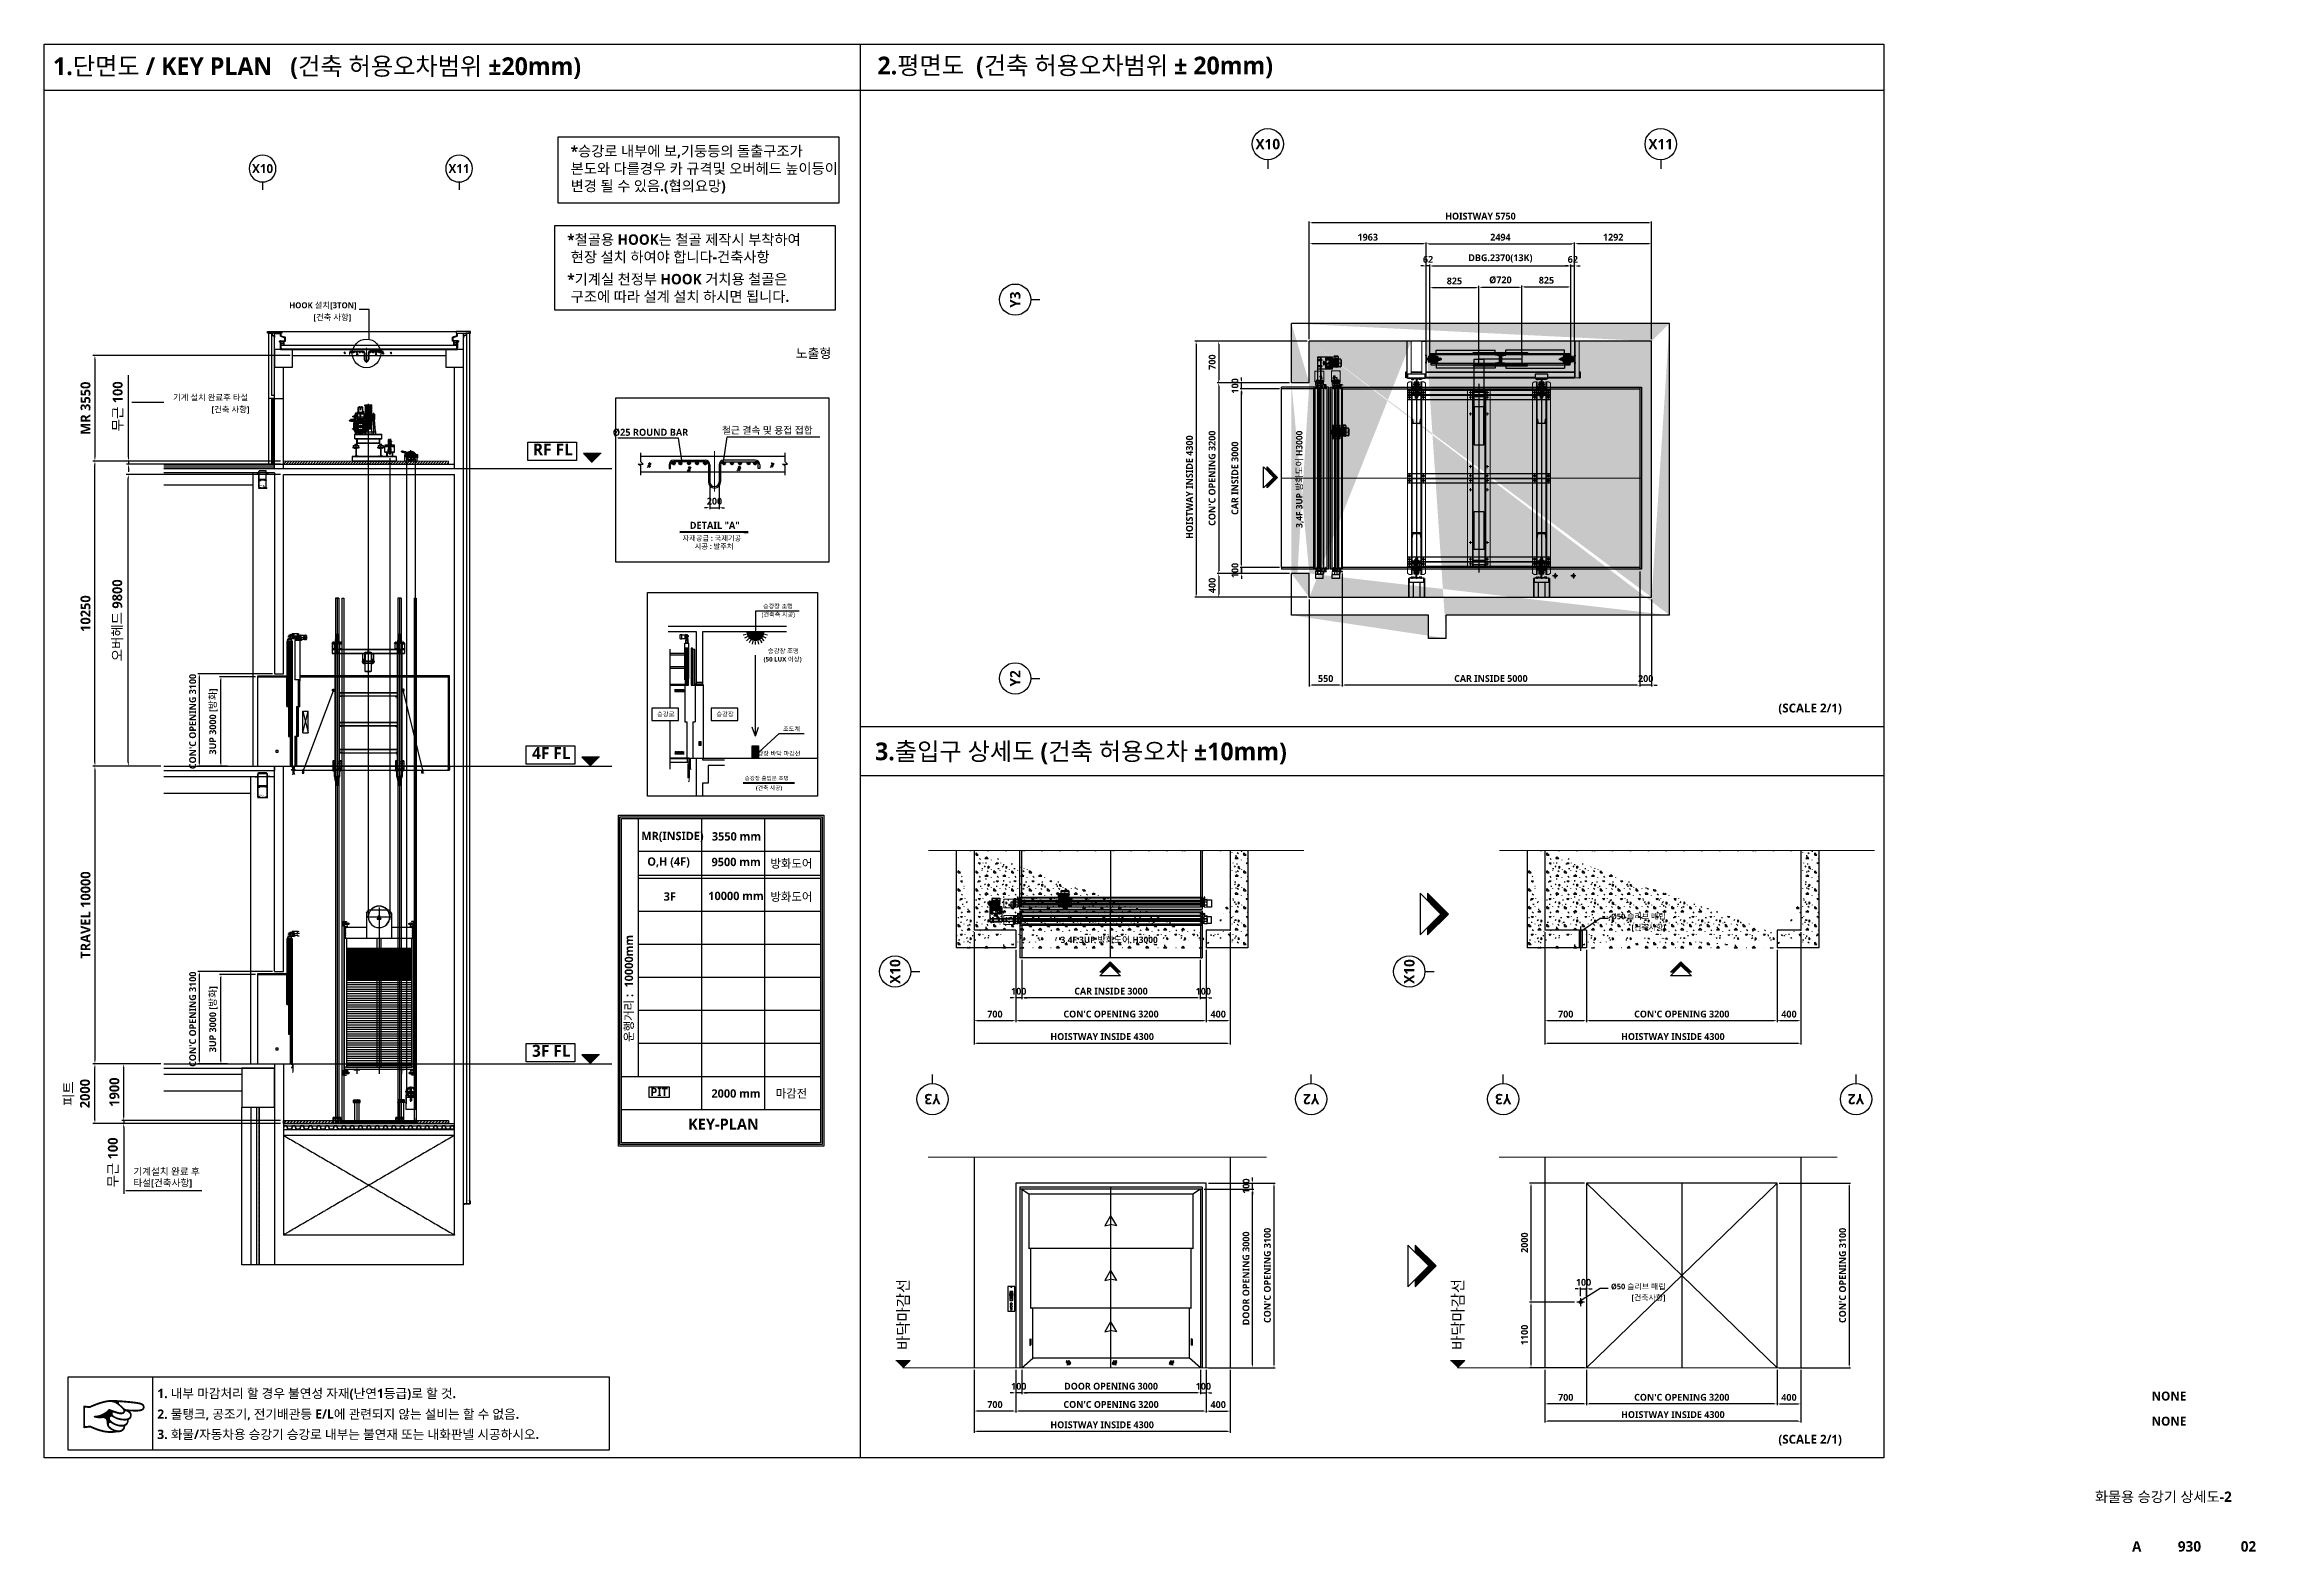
# Model space of a CAD drawing. Header units: millimetres. Extents: x 2370 to 266135, y -585395 to 33485.
# Drawn here: x 56769 to 131061, y -21213 to 29427 of the extents above; entities that cross this region are included whole.
import ezdxf
from ezdxf.enums import TextEntityAlignment as Align
from ezdxf.lldxf.tags import DXFTag

# ---------------------------------------------------------------- set-up
doc = ezdxf.new("R2010")
doc.units = ezdxf.units.MM
for name, pattern in [('CEN', [35, 30, -2, 1, -2]), ('CENTERX2', [4, 2.5, -0.5, 0.5, -0.5]), ('DASHDOT', [18.5, 12, -3, 0.5, -3]), ('DASHSPACE', [30, 12, -18]), ('HID', [1.5, 1, -0.5]), ('HIDD', [0.375, 0.25, -0.125]), ('PHANTOMX2', [5, 2.5, -0.5, 0.5, -0.5, 0.5, -0.5]), ('STD_HIDDEN', [3, 2, -1]), ('주단면도-1$0$CEN', [62, 60, -1, 0, -1]), ('주단면도-1$0$HID', [2, 1.1, -0.9])]:
    doc.linetypes.add(name, pattern=pattern)
for name, color, linetype in [('##좌굴방지', 6, 'Continuous'), ('01', 1, 'CENTER'), ('08', 1, 'Continuous'), ('0글씨', 3, 'Continuous'), ('0중심선', 1, 'CENTER'), ('0콘크리트', 2, 'Continuous'), ('1', 1, 'CENTER2'), ('15', 15, 'Continuous'), ('1하지1', 3, 'Continuous'), ('2', 1, 'CENTER'), ('3', 3, 'Continuous'), ('3H', 2, 'HIDDEN'), ('4', 4, 'Continuous'), ('5', 5, 'Continuous'), ('7', 7, 'Continuous'), ('7FIN', 5, 'Continuous'), ('A-ANNO-TEXT1', 7, 'Continuous'), ('A-ANNO-TITL', 7, 'Continuous'), ('A-CEN', 22, 'Continuous'), ('A-DETL-WPRO-TYP2', 5, 'STD_HIDDEN'), ('A-DOOR', 4, 'Continuous'), ('A-FLOR-GW', 6, 'Continuous'), ('A-FLOR-ROOF-FIN', 6, 'Continuous'), ('A-SECT-ELEV', 8, 'Continuous'), ('A-ST-AXIS-BUB', 7, 'Continuous'), ('A-ST-CONC', 2, 'Continuous'), ('A-SYMBOL', 4, 'Continuous'), ('A-TEXT', 3, 'Continuous'), ('A-WALL-MASN', 3, 'Continuous'), ('A-지반선해치', 252, 'Continuous'), ('AA-FIN2', 6, 'Continuous'), ('B1', 6, 'Continuous'), ('BOLT', 7, 'Continuous'), ('BW', 3, 'Continuous'), ('C', 1, 'CENTER'), ('C2', 3, 'Continuous'), ('carlift', 7, 'Continuous'), ('CEN', 1, 'CEN'), ('COL', 2, 'Continuous'), ('D', 4, 'Continuous'), ('dm', 2, 'HIDDEN2'), ('DOOR', 4, 'Continuous'), ('DOOR_ROLLER', 122, 'Continuous'), ('ELC', 9, 'Continuous'), ('ELE3', 4, 'Continuous'), ('ELE8', 8, 'Continuous'), ('FIN', 9, 'Continuous'), ('FIN-4', 4, 'Continuous'), ('H', 2, 'HIDDEN'), ('HH', 9, 'Continuous'), ('HID', 7, 'HID'), ('HOI', 7, 'Continuous'), ('LMBM', 6, 'Continuous'), ('MAIN', 7, 'Continuous'), ('O1', 6, 'Continuous'), ('out-fin', 6, 'Continuous'), ('TEXT-T', 2, 'Continuous'), ('TIT', 2, 'Continuous'), ('TXT', 7, 'Continuous'), ('x-sec$0$X_단면도(창고동)$0$ELE-2', 4, 'Continuous'), ('건축', 9, 'Continuous'), ('승강장도어', 7, 'Continuous'), ('주단면도-1$0$A-FIN-TYP1', 6, 'Continuous'), ('주단면도-1$0$A-FLOR-GW', 6, 'Continuous'), ('주단면도-1$0$A-FLOR-OPEN-BELO', 6, '주단면도-1$0$CEN'), ('주단면도-1$0$A-ST-CONC', 2, 'Continuous'), ('주단면도-1$0$A-WALL-MASN', 3, 'Continuous'), ('주단면도-1$0$HID', 7, '주단면도-1$0$HID'), ('지상3층 평면도$0$A-ELEV-OUT4', 9, 'Continuous'), ('지상3층 평면도$0$A-ST-CONC', 2, 'Continuous'), ('진흥', 7, 'Continuous'), ('치수', 3, 'Continuous'), ('케이지', 7, 'Continuous'), ('히든선', 2, 'HIDDEN')]:
    doc.layers.add(name, color=color, linetype=linetype)
for name, color, linetype, lineweight in [('0HL', 6, 'PHANTOM', 9), ('0해치', 253, 'Continuous', 9), ('6', 6, 'Continuous', 30), ('BOX', 20, 'Continuous', 25), ('CENTER', 1, 'CENTER', 9), ('CL', 1, 'CENTER', 9), ('DIM', 15, 'Continuous', 5), ('PANEL', 4, 'Continuous', 13), ('문자', 3, 'Continuous', 25), ('사선', 1, 'Continuous', 13), ('중심선', 6, 'CENTER2', 9), ('치수선', 15, 'Continuous', 5)]:
    doc.layers.add(name, color=color, linetype=linetype, lineweight=lineweight)
doc.layers.add('Defpoint', color=161, linetype='Continuous', plot=False)
doc.styles.add('SH_진천_나눔', font='')
doc.styles.get("Standard").update_dxf_attribs({"font": 'NanumGothicBold.ttf'})
doc.styles.get('SH_진천_나눔').set_extended_font_data('NanumGothic', bold=True)
tags = doc.linetypes.add('CENTER', pattern=[2, 1.25, -0.25, 0.25, -0.25]).pattern_tags.tags
tags[10:11] = [DXFTag(74, 4), DXFTag(75, 0), DXFTag(340, '0'), DXFTag(46, 1.0), DXFTag(50, 0.0), DXFTag(44, 0.0), DXFTag(45, 0.0)]
tags[8:9] = [DXFTag(74, 4), DXFTag(75, 0), DXFTag(340, '0'), DXFTag(46, 1.0), DXFTag(50, 0.0), DXFTag(44, 0.0), DXFTag(45, 0.0)]
tags[6:7] = [DXFTag(74, 4), DXFTag(75, 0), DXFTag(340, '0'), DXFTag(46, 1.0), DXFTag(50, 0.0), DXFTag(44, 0.0), DXFTag(45, 0.0)]
tags[4:5] = [DXFTag(74, 4), DXFTag(75, 0), DXFTag(340, '0'), DXFTag(46, 1.0), DXFTag(50, 0.0), DXFTag(44, 0.0), DXFTag(45, 0.0)]
tags = doc.linetypes.add('CENTER2', pattern=[1.125, 0.75, -0.125, 0.125, -0.125]).pattern_tags.tags
tags[10:11] = [DXFTag(74, 4), DXFTag(75, 0), DXFTag(340, '0'), DXFTag(46, 1.0), DXFTag(50, 0.0), DXFTag(44, 0.0), DXFTag(45, 0.0)]
tags[8:9] = [DXFTag(74, 4), DXFTag(75, 0), DXFTag(340, '0'), DXFTag(46, 1.0), DXFTag(50, 0.0), DXFTag(44, 0.0), DXFTag(45, 0.0)]
tags[6:7] = [DXFTag(74, 4), DXFTag(75, 0), DXFTag(340, '0'), DXFTag(46, 1.0), DXFTag(50, 0.0), DXFTag(44, 0.0), DXFTag(45, 0.0)]
tags[4:5] = [DXFTag(74, 4), DXFTag(75, 0), DXFTag(340, '0'), DXFTag(46, 1.0), DXFTag(50, 0.0), DXFTag(44, 0.0), DXFTag(45, 0.0)]
tags = doc.linetypes.add('DASHED', pattern=[0.75, 0.5, -0.25]).pattern_tags.tags
tags[6:7] = [DXFTag(74, 4), DXFTag(75, 0), DXFTag(340, '0'), DXFTag(46, 1.0), DXFTag(50, 0.0), DXFTag(44, 0.0), DXFTag(45, 0.0)]
tags[4:5] = [DXFTag(74, 4), DXFTag(75, 0), DXFTag(340, '0'), DXFTag(46, 1.0), DXFTag(50, 0.0), DXFTag(44, 0.0), DXFTag(45, 0.0)]
tags = doc.linetypes.add('HIDDEN', pattern=[0.375, 0.25, -0.125]).pattern_tags.tags
tags[6:7] = [DXFTag(74, 4), DXFTag(75, 0), DXFTag(340, '0'), DXFTag(46, 1.0), DXFTag(50, 0.0), DXFTag(44, 0.0), DXFTag(45, 0.0)]
tags[4:5] = [DXFTag(74, 4), DXFTag(75, 0), DXFTag(340, '0'), DXFTag(46, 1.0), DXFTag(50, 0.0), DXFTag(44, 0.0), DXFTag(45, 0.0)]
tags = doc.linetypes.add('HIDDEN2', pattern=[0.1875, 0.125, -0.0625]).pattern_tags.tags
tags[6:7] = [DXFTag(74, 4), DXFTag(75, 0), DXFTag(340, '0'), DXFTag(46, 1.0), DXFTag(50, 0.0), DXFTag(44, 0.0), DXFTag(45, 0.0)]
tags[4:5] = [DXFTag(74, 4), DXFTag(75, 0), DXFTag(340, '0'), DXFTag(46, 1.0), DXFTag(50, 0.0), DXFTag(44, 0.0), DXFTag(45, 0.0)]
tags = doc.linetypes.add('PHANTOM', pattern=[2.5, 1.25, -0.25, 0.25, -0.25, 0.25, -0.25]).pattern_tags.tags
tags[14:15] = [DXFTag(74, 4), DXFTag(75, 0), DXFTag(340, '0'), DXFTag(46, 1.0), DXFTag(50, 0.0), DXFTag(44, 0.0), DXFTag(45, 0.0)]
tags[12:13] = [DXFTag(74, 4), DXFTag(75, 0), DXFTag(340, '0'), DXFTag(46, 1.0), DXFTag(50, 0.0), DXFTag(44, 0.0), DXFTag(45, 0.0)]
tags[10:11] = [DXFTag(74, 4), DXFTag(75, 0), DXFTag(340, '0'), DXFTag(46, 1.0), DXFTag(50, 0.0), DXFTag(44, 0.0), DXFTag(45, 0.0)]
tags[8:9] = [DXFTag(74, 4), DXFTag(75, 0), DXFTag(340, '0'), DXFTag(46, 1.0), DXFTag(50, 0.0), DXFTag(44, 0.0), DXFTag(45, 0.0)]
tags[6:7] = [DXFTag(74, 4), DXFTag(75, 0), DXFTag(340, '0'), DXFTag(46, 1.0), DXFTag(50, 0.0), DXFTag(44, 0.0), DXFTag(45, 0.0)]
tags[4:5] = [DXFTag(74, 4), DXFTag(75, 0), DXFTag(340, '0'), DXFTag(46, 1.0), DXFTag(50, 0.0), DXFTag(44, 0.0), DXFTag(45, 0.0)]
tags = doc.linetypes.add('PHANTOM2', pattern=[1.25, 0.625, -0.125, 0.125, -0.125, 0.125, -0.125]).pattern_tags.tags
tags[14:15] = [DXFTag(74, 4), DXFTag(75, 0), DXFTag(340, '0'), DXFTag(46, 1.0), DXFTag(50, 0.0), DXFTag(44, 0.0), DXFTag(45, 0.0)]
tags[12:13] = [DXFTag(74, 4), DXFTag(75, 0), DXFTag(340, '0'), DXFTag(46, 1.0), DXFTag(50, 0.0), DXFTag(44, 0.0), DXFTag(45, 0.0)]
tags[10:11] = [DXFTag(74, 4), DXFTag(75, 0), DXFTag(340, '0'), DXFTag(46, 1.0), DXFTag(50, 0.0), DXFTag(44, 0.0), DXFTag(45, 0.0)]
tags[8:9] = [DXFTag(74, 4), DXFTag(75, 0), DXFTag(340, '0'), DXFTag(46, 1.0), DXFTag(50, 0.0), DXFTag(44, 0.0), DXFTag(45, 0.0)]
tags[6:7] = [DXFTag(74, 4), DXFTag(75, 0), DXFTag(340, '0'), DXFTag(46, 1.0), DXFTag(50, 0.0), DXFTag(44, 0.0), DXFTag(45, 0.0)]
tags[4:5] = [DXFTag(74, 4), DXFTag(75, 0), DXFTag(340, '0'), DXFTag(46, 1.0), DXFTag(50, 0.0), DXFTag(44, 0.0), DXFTag(45, 0.0)]
doc.dimstyles.new('DIM-A-002-단면', dxfattribs={"dimscale": 330, "dimtxt": 1, "dimasz": 0.4, "dimexe": 0.2, "dimexo": 0.3, "dimgap": 0.4, "dimtad": 1, "dimdec": 0, "dimtxsty": 'Standard', "dimcen": 0, "dimclrd": 15, "dimclre": 15, "dimclrt": 3, "dimadec": 0, "dimazin": 0, "dimtfac": 1, "dimtmove": 0, "dimatfit": 3, "dimfxl": 1, "dimarcsym": 0})
doc.dimstyles.new('DIM-A-002-평면', dxfattribs={"dimscale": 230, "dimtxt": 1, "dimasz": 0.4, "dimexe": 0.2, "dimexo": 0.3, "dimgap": 0.4, "dimtad": 1, "dimdec": 0, "dimtxsty": 'Standard', "dimcen": 0, "dimclrd": 15, "dimclre": 15, "dimclrt": 3, "dimadec": 0, "dimazin": 0, "dimtfac": 1, "dimtix": 1, "dimtmove": 0, "dimatfit": 0, "dimfxl": 1, "dimarcsym": 0})
doc.dimstyles.new('DIM-A-출입구 단면', dxfattribs={"dimscale": 230, "dimtxt": 1, "dimasz": 0.4, "dimexe": 0.2, "dimexo": 0.3, "dimgap": 0.4, "dimtad": 1, "dimdec": 0, "dimtxsty": 'Standard', "dimcen": 0, "dimclrd": 15, "dimclre": 15, "dimclrt": 3, "dimadec": 0, "dimazin": 0, "dimtfac": 1, "dimtmove": 0, "dimatfit": 3, "dimfxl": 1, "dimarcsym": 0})
doc.dimstyles.new('DIM-ROPE HOLE', dxfattribs={"dimscale": 180, "dimtxt": 1, "dimasz": 0.4, "dimexe": 0.2, "dimexo": 0.3, "dimgap": 0.4, "dimtad": 1, "dimdec": 0, "dimlfac": 0.5, "dimtxsty": 'Standard', "dimcen": 0, "dimclrd": 15, "dimclre": 15, "dimclrt": 3, "dimadec": 0, "dimazin": 0, "dimtfac": 1, "dimtix": 1, "dimtmove": 0, "dimatfit": 3, "dimfxl": 1, "dimarcsym": 0})
doc.dimstyles.new('STANDARD$7', dxfattribs={"dimtxt": 4, "dimasz": 3, "dimexe": 1, "dimexo": 1, "dimgap": 0, "dimtad": 1, "dimzin": 0, "dimdsep": 46, "dimtxsty": 'Standard', "dimcen": 0, "dimclrd": 2, "dimclre": 2, "dimclrt": 4, "dimadec": 0, "dimazin": 0, "dimtol": 1, "dimtp": 0.02, "dimtm": 0.02, "dimtfac": 0.75, "dimtmove": 2, "dimatfit": 3, "dimfxl": 1, "dimtolj": 1, "dimtzin": 0, "dimarcsym": 0})
pattern_1 = [(45, (-44581.6069, -4188.5902), (-0.25, 0.25), [])]
pattern_2 = [(45, (-39266.6069, -1604.5902), (-0.25, 0.25), [])]

msp = doc.modelspace()

# ---------------------------------------------------------------- texts
at = {"style": 'SH_진천_나눔'}
for s, height, p in [('1.단면도 / KEY PLAN   (건축 허용오차범위 %%P20mm)', 596.081, (57063.4, 28391.5)), ('2.평면도  (건축 허용오차범위 %%P 20mm)', 596.081, (84760.3, 28415)), ('(SCALE 2/1)', 298.04, (115023.8, 6980.4)), ('3.출입구 상세도 (건축 허용오차 %%p10mm)', 596.081, (84678.8, 5374.6)), ('승강장 출입문 조명', 134.96, (80295.5, 4703)), ('3,4F 3UP 방화도어 H3000', 213.815, (90910.5, -763.3)), ('(SCALE 2/1)', 298.04, (115023.8, -17582.4))]:
    msp.add_text(s, height=height, dxfattribs=at).set_placement(p)
msp.add_text('3,4F 3UP 방화도어 H3000', height=213.815, rotation=90, dxfattribs=at).set_placement((99037.1, 13181.2))
msp.add_text('DETAIL "A"', height=237.76, dxfattribs=at).set_placement((79290.8, 13266.2), align=Align.MIDDLE)
msp.add_text('(건축 시공)', height=137.78, dxfattribs=at).set_placement((80676.1, 4516.5), align=Align.TOP_LEFT)
at = {"color": 10, "style": 'SH_진천_나눔'}
for s, rotation, p in [('P', 302.659737, (89235.5, -13064)), ('A', 321.826404, (89240.3, -13069.3)), ('R', 340.99307, (89246.6, -13072.7)), ('K', 0.159737, (89253.7, -13073.9)), ('I', 19.326404, (89260.7, -13072.7)), ('N', 38.49307, (89267, -13069.2)), ('G', 57.659737, (89271.8, -13063.9)), ('ON', 270, (89269.1, -13052.4))]:
    msp.add_text(s, height=6, rotation=rotation, dxfattribs=at).set_placement(p, align=Align.CENTER)
msp.add_text('OFF', height=6, dxfattribs=at).set_placement((89253.6, -13036.9), align=Align.CENTER)
at = {"color": 1, "style": 'SH_진천_나눔'}
for s, p in [('1. 내부 마감처리 할 경우 불연성 자재(난연1등급)로 할 것.', (60565.1, -15894.4)), ('2. 물탱크, 공조기, 전기배관등 E/L에 관련되지 않는 설비는 할 수 없음.', (60565.1, -16589.8)), ('3. 화물/자동차용 승강기 승강로 내부는 불연재 또는 내화판넬 시공하시오.', (60565.1, -17268.7))]:
    msp.add_text(s, height=311.85, dxfattribs=at).set_placement(p, align=Align.MIDDLE_LEFT)
at = {"color": 2, "insert": (82010.5, 19029.2), "char_height": 319.082, "width": 9519.461, "attachment_point": 4, "style": 'SH_진천_나눔'}
msp.add_mtext('{\\f굴림|b0|i0|c129|p50;노출형}', dxfattribs=at)
at = {"ltscale": 0.5, "insert": (58007.2, -15783.5), "char_height": 2271.015, "width": 2129.59, "attachment_point": 1, "style": 'SH_진천_나눔'}
msp.add_mtext('{\\fGulimChe|b0|i0|c129|p1;\\H0.75x;☞}', dxfattribs=at)
at = {"layer": '0글씨', "style": 'SH_진천_나눔'}
for s, p in [('HOOK 설치[3TON]', (66131.4, 20498)), ('[건축 사항]', (66448.2, 20095.6)), ('기계 설치 완료후 타설', (62357.6, 17401.2)), ('[건축 사항]', (63026, 16998.9))]:
    msp.add_text(s, height=200, dxfattribs=at).set_placement(p, align=Align.BOTTOM_CENTER)
at = {"layer": '0글씨', "lineweight": 25, "char_height": 351.487, "width": 9099.363, "attachment_point": 1, "style": 'SH_진천_나눔'}
for s, insert in [('\\pxql;*승강로 내부에 보,기둥등의 돌출구조가\\P\\pxql;본도와 다를경우 카 규격및 오버헤드 높이등이 변경 될 수 있음.(협의요망)', (74454.1, 26013.1)), ('\\pxql;*철골용 HOOK는 철골 제작시 부착하여\\P\\pxql; 현장 설치 하여야 합니다-건축사항', (74338, 23040.9)), ('\\pxql;*기계실 천정부 HOOK 거치용 철골은 \\P\\pxql; 구조에 따라 설계 설치 하시면 됩니다.', (74338, 21711.5))]:
    msp.add_mtext(s, dxfattribs=dict(at, insert=insert))
at = {"layer": '15', "color": 3, "insert": (59764.4, -8987.3), "char_height": 230, "attachment_point": 7, "style": 'SH_진천_나눔'}
msp.add_mtext('기계설치 완료 후 \\P타설[건축사항]', dxfattribs=at)
at = {"layer": '7', "color": 10, "style": 'SH_진천_나눔', "text_generation_flag": 4}
for s, p in [('사용중', (89295.3, -12668.2)), ('점검중', (89296.2, -12710.2)), ('부름', (89282.4, -12897)), ('닫힘', (89281.1, -12987.5))]:
    msp.add_text(s, height=20, rotation=180, dxfattribs=at).set_placement(p)
at = {"layer": 'A-ANNO-TEXT1', "style": 'SH_진천_나눔'}
for s, height, p in [('X10', 350, (97872.2, 26073.1)), ('X11', 350, (111072.2, 26073.1)), ('X10', 300, (64104.6, 25250)), ('X11', 300, (70704.6, 25250))]:
    msp.add_text(s, height=height, dxfattribs=at).set_placement(p, align=Align.MIDDLE_CENTER)
for s, rotation, p in [('Y3', 90, (89386.7, 20847.7)), ('Y3', 90, (89386.7, 20847.7)), ('Y2', 90, (89386.7, 8125)), ('Y2', 90, (89386.7, 8125)), ('X10', 90, (85352.3, -1722.2)), ('X10', 90, (102625.6, -1722.2)), ('Y3', 180, (86607, -6008.5)), ('Y3', 180, (86607, -6008.5)), ('Y2', 180, (99329.8, -6008.5)), ('Y2', 180, (99329.8, -6008.5)), ('Y3', 180, (105780.2, -6008.5)), ('Y3', 180, (105780.2, -6008.5)), ('Y2', 180, (117633.4, -6008.5)), ('Y2', 180, (117633.4, -6008.5))]:
    msp.add_text(s, height=350, rotation=rotation, dxfattribs=at).set_placement(p, align=Align.MIDDLE_CENTER)
at = {"layer": 'A-ANNO-TITL', "style": 'SH_진천_나눔'}
for s, height, p in [('NONE', 300, (128145.2, -15982.2)), ('NONE', 300, (128145.2, -16826.6)), ('화물용 승강기 상세도-2', 350, (127956.8, -19362.7)), ('A', 350, (127062.5, -21032.9)), ('930', 350, (128833.6, -21032.9)), ('02', 350, (130815.8, -21032.9))]:
    msp.add_text(s, height=height, dxfattribs=at).set_placement(p, align=Align.MIDDLE)
at = {"layer": 'A-TEXT', "style": 'SH_진천_나눔'}
for s, height, p in [('MR(INSIDE)', 280.89, (77873.7, 2831.5)), ('3550 mm', 280.89, (80022.7, 2817.8)), ('O,H (4F)', 280.89, (77742.9, 1971.9)), ('9500 mm', 280.89, (80011.4, 1958.2)), ('방화도어', 280.89, (81869.4, 1902.7)), ('3F', 280.89, (77784.2, 797.6)), ('10000 mm', 280.89, (80006.9, 817.7)), ('방화도어', 280.89, (81869.4, 788.9)), ('PIT', 280.89, (77424.1, -5767.6)), ('2000 mm', 280.89, (80007, -5818.8)), ('마감전', 280.89, (81869.4, -5820)), ('KEY-PLAN', 374.52, (79586.1, -6850.2))]:
    msp.add_text(s, height=height, dxfattribs=at).set_placement(p, align=Align.MIDDLE_CENTER)
for s, p in [('10000mm', (76410, -1376.9)), ('운행거리 :', (76410, -3279.7))]:
    msp.add_text(s, height=280.89, rotation=90, dxfattribs=at).set_placement(p, align=Align.MIDDLE_CENTER)
at = {"layer": 'DIM', "color": 7, "attachment_point": 1, "style": 'SH_진천_나눔'}
for s, insert, char_height in [('승강장 조명', (81076.5, 9122.8), 153.77), ('(50 LUX 이상)', (80933.2, 8845.6), 153.769)]:
    msp.add_mtext(s, dxfattribs=dict(at, insert=insert, char_height=char_height))
at = {"layer": 'TXT', "color": 7, "style": 'SH_진천_나눔'}
for s, p in [('RF FL', (73855, 15494.8)), ('4F FL', (73802.7, 5294.8)), ('3F FL', (73802.7, -4705.2))]:
    msp.add_text(s, height=400, dxfattribs=at).set_placement(p, align=Align.BOTTOM_CENTER)
at = {"layer": 'TXT', "style": 'SH_진천_나눔'}
for s, height, p in [('%%c50 슬리브 매립', 190.125, (110316.6, -22.8)), ('[건축사항]', 190.12, (110664.4, -395)), ('%%c50 슬리브 매립', 190.125, (110316.6, -12456.7)), ('[건축사항]', 190.12, (110664.4, -12828.8))]:
    msp.add_text(s, height=height, dxfattribs=at).set_placement(p, align=Align.BOTTOM_CENTER)
for p in [(85928.7, -13239.9), (104562.2, -13239.9)]:
    msp.add_text('바닥마감선', height=380.25, rotation=90, dxfattribs=at).set_placement(p, align=Align.BOTTOM_CENTER)
at = {"layer": '문자', "color": 3, "attachment_point": 5, "style": 'SH_진천_나눔'}
for s, insert, char_height in [('\\A1;{\\fGulim|b0|i0|c129|p50;승강장 조명}', (81415.3, 10539.3), 146.577), ('\\A1;{\\fGulim|b0|i0|c129|p50;(건축측 시공)}', (81430.3, 10248.9), 146.577), ('\\A1;{\\fGulim|b0|i0|c129|p50;승강로}', (77647, 6913.3), 152.44), ('\\A1;{\\fGulim|b0|i0|c129|p50;승강장}', (79642, 6913.3), 152.44), ('\\A1;{\\fGulim|b0|i0|c129|p50;조도계}', (81873.9, 6418.5), 146.577), ('\\A1;{\\fGulim|b0|i0|c129|p50;승강장 바닥 마감선}', (81357.3, 5595.7), 146.577)]:
    msp.add_mtext(s, dxfattribs=dict(at, insert=insert, char_height=char_height))
at = {"layer": '치수선', "color": 3, "lineweight": 13, "char_height": 235.872, "attachment_point": 5, "style": 'SH_진천_나눔', "bg_fill": 2}
for s, insert in [('%%C25 ROUND BAR', (77136.2, 16384)), ('철근 결속 및 용접 접합', (81060.9, 16445.4))]:
    msp.add_mtext(s, dxfattribs=dict(at, insert=insert))

# ---------------------------------------------------------------- blocks, each defined once
blk = doc.blocks.new('A$C6E315C3C')
at = {"ltscale": 0.2}
for p, q in [((28, 9), (0, 9)), ((19, 14), (8, 14)), ((19, 4), (8, 4)), ((14, 17), (14, 0))]:
    blk.add_line(p, q, dxfattribs=at)
for centre, start, end in [((8, 9), 90, 270), ((19, 9), 270, 90)]:
    blk.add_arc(centre, 5, start, end, dxfattribs=at)
blk = doc.blocks.new('A$C5B302ECE')
for p, q in [((50, 395), (0, 395)), ((0, 395), (0, -80)), ((46, 395), (46, -80)), ((50, 395), (50, -80)), ((50, -80), (0, -80))]:
    blk.add_line(p, q)
at = {"rotation": 90}
blk.add_blockref('A$C6E315C3C', (24, -44), dxfattribs=at)
blk = doc.blocks.new('A$C425E03F4')
at = {"lineweight": 9}
for p, q in [((0, 735), (50, 735)), ((0, 735), (0, 110)), ((0, 110), (20, 75)), ((2, 733), (2, 110)), ((2, 733), (50, 733)), ((2, 110), (21, 76)), ((50, 735), (50, 733))]:
    blk.add_line(p, q, dxfattribs=at)
blk.add_line((21, 76), (20, 75))
at = {"color": 1, "lineweight": 9}
blk.add_line((25, 744), (25, 726), dxfattribs=at)
at = {"xscale": -1}
blk.add_blockref('A$C5B302ECE', (52, 290), dxfattribs=at)
blk = doc.blocks.new('A$C36980F9C')
blk.add_blockref('A$C425E03F4', (0, -75))
blk = doc.blocks.new('A$C0B343ACA')
at = {"color": 1}
for p, q in [((0, 19), (37, 19)), ((19, 0), (19, 37))]:
    blk.add_line(p, q, dxfattribs=at)
blk.add_circle((19, 19), 4)
blk = doc.blocks.new('*U234')
at = {"xscale": 0.8333333333333331, "yscale": 0.8333333333333331, "zscale": 0.8333333333333331}
blk.add_blockref('A$C0B343ACA', (-16, -16), dxfattribs=at)
blk = doc.blocks.new('*U233')
at = {"layer": '케이지', "color": 0, "linetype": 'ByBlock', "lineweight": -2}
for p in [(0, 50), (0, 37.5), (0, 25), (0, 12.5), (0, 0), (12.5, 50), (12.5, 37.5), (12.5, 25), (12.5, 12.5), (12.5, 0), (25, 50), (25, 37.5), (25, 25), (25, 12.5), (25, 0), (37.5, 50), (37.5, 37.5), (37.5, 25), (37.5, 12.5), (37.5, 0), (50, 50), (50, 37.5), (50, 25), (50, 12.5), (50, 0), (62.5, 50), (62.5, 37.5), (62.5, 25), (62.5, 12.5), (62.5, 0), (75, 50), (75, 37.5), (75, 25), (75, 12.5), (75, 0), (87.5, 50), (87.5, 37.5), (87.5, 25), (87.5, 12.5), (87.5, 0), (100, 50), (100, 37.5), (100, 25), (100, 12.5), (100, 0), (112.5, 50), (112.5, 37.5), (112.5, 25), (112.5, 12.5), (112.5, 0), (125, 50), (125, 37.5), (125, 25), (125, 12.5), (125, 0), (137.5, 50), (137.5, 37.5), (137.5, 25), (137.5, 12.5), (137.5, 0), (150, 50), (150, 37.5), (150, 25), (150, 12.5), (150, 0), (162.5, 50), (162.5, 37.5), (162.5, 25), (162.5, 12.5), (162.5, 0), (175, 50), (175, 37.5), (175, 25), (175, 12.5), (175, 0), (187.5, 50), (187.5, 37.5), (187.5, 25), (187.5, 12.5), (187.5, 0), (200, 50), (200, 37.5), (200, 25), (200, 12.5), (200, 0), (212.5, 50), (212.5, 37.5), (212.5, 25), (212.5, 12.5), (212.5, 0), (225, 50), (225, 37.5), (225, 25), (225, 12.5), (225, 0), (237.5, 50), (237.5, 37.5), (237.5, 25), (237.5, 12.5), (237.5, 0)]:
    blk.add_blockref('*U234', p, dxfattribs=at)
blk = doc.blocks.new('*U236')
at = {"xscale": 0.8333333333333331, "yscale": 0.8333333333333331, "zscale": 0.8333333333333331}
blk.add_blockref('A$C0B343ACA', (-16, -16), dxfattribs=at)
blk = doc.blocks.new('*U235')
at = {"layer": '케이지', "color": 0, "linetype": 'ByBlock', "lineweight": -2}
for p in [(0, 50), (0, 37.5), (0, 25), (0, 12.5), (0, 0), (12.5, 50), (12.5, 37.5), (12.5, 25), (12.5, 12.5), (12.5, 0), (25, 50), (25, 37.5), (25, 25), (25, 12.5), (25, 0), (37.5, 50), (37.5, 37.5), (37.5, 25), (37.5, 12.5), (37.5, 0), (50, 50), (50, 37.5), (50, 25), (50, 12.5), (50, 0), (62.5, 50), (62.5, 37.5), (62.5, 25), (62.5, 12.5), (62.5, 0), (75, 50), (75, 37.5), (75, 25), (75, 12.5), (75, 0), (87.5, 50), (87.5, 37.5), (87.5, 25), (87.5, 12.5), (87.5, 0), (100, 50), (100, 37.5), (100, 25), (100, 12.5), (100, 0), (112.5, 50), (112.5, 37.5), (112.5, 25), (112.5, 12.5), (112.5, 0), (125, 50), (125, 37.5), (125, 25), (125, 12.5), (125, 0), (137.5, 50), (137.5, 37.5), (137.5, 25), (137.5, 12.5), (137.5, 0), (150, 50), (150, 37.5), (150, 25), (150, 12.5), (150, 0), (162.5, 50), (162.5, 37.5), (162.5, 25), (162.5, 12.5), (162.5, 0), (175, 50), (175, 37.5), (175, 25), (175, 12.5), (175, 0), (187.5, 50), (187.5, 37.5), (187.5, 25), (187.5, 12.5), (187.5, 0), (200, 50), (200, 37.5), (200, 25), (200, 12.5), (200, 0), (212.5, 50), (212.5, 37.5), (212.5, 25), (212.5, 12.5), (212.5, 0), (225, 50), (225, 37.5), (225, 25), (225, 12.5), (225, 0), (237.5, 50), (237.5, 37.5), (237.5, 25), (237.5, 12.5), (237.5, 0)]:
    blk.add_blockref('*U236', p, dxfattribs=at)
blk = doc.blocks.new('*D1201')
at = {"layer": 'Defpoints', "color": 0}
for p in [(79128, 14872), (79440, 14872), (79440, 13858)]:
    blk.add_point(p, dxfattribs=at)
at = {"layer": '문자', "color": 15, "lineweight": -2}
for p, q in [((79128, 14803), (79128, 13812)), ((79440, 14803), (79440, 13812)), ((79036, 13858), (78944, 13858)), ((79128, 13858), (79440, 13858)), ((79532, 13858), (79624, 13858))]:
    blk.add_line(p, q, dxfattribs=at)
at = {"layer": '문자', "color": 15}
for points in [[(79036, 13843), (79036, 13873), (79128, 13858)], [(79532, 13873), (79532, 13843), (79440, 13858)]]:
    blk.add_solid(points, dxfattribs=at)
at = {"layer": '문자', "color": 3, "lineweight": 13, "ltscale": 600, "insert": (79284, 14076), "char_height": 230, "attachment_point": 5}
blk.add_mtext('200', dxfattribs=at)
blk = doc.blocks.new('A-ST-AXIS-BUB-1')
at = {"layer": 'A-ST-AXIS-BUB'}
blk.add_line((0, 350), (0, 0), dxfattribs=at)
blk.add_circle((0, 950), 600, dxfattribs=at)
blk = doc.blocks.new('G$C4EEF5F98')
at = {"layer": 'A-DOOR'}
for p, q in [((0, 2164), (0, 2209)), ((0, 9), (0, 2164)), ((47, 54), (47, 2179)), ((87, 39), (87, 2179)), ((90, 9), (90, 2179)), ((0, 54), (0, 9))]:
    blk.add_line(p, q, dxfattribs=at)
for points in [[(0, 2209), (90, 2209), (90, 2179), (47, 2179), (47, 2164), (0, 2164)], [(49, 39), (49, 2179), (87, 2179)], [(49, 39), (49, 2179), (87, 2179)], [(0, 9), (90, 9), (90, 39), (47, 39), (47, 54), (0, 54)]]:
    blk.add_lwpolyline(points, dxfattribs=at)
blk = doc.blocks.new('G$C1F88A5C7')
h = blk.add_hatch()
h.set_pattern_fill('ANSI31', color=252, scale=0.1, angle=45, style=0)
h.set_pattern_definition(pattern_1)
h.paths.add_polyline_path([(84, 701), (84, 751), (90, 751), (90, 701)])
h = blk.add_hatch()
h.set_pattern_fill('ANSI31', color=252, scale=0.1, angle=45, style=0)
h.set_pattern_definition(pattern_1)
h.paths.add_polyline_path([(219, 816), (269, 816), (269, 810), (219, 810)])
h = blk.add_hatch()
h.set_pattern_fill('ANSI31', color=252, scale=0.1, angle=45, style=0)
h.set_pattern_definition(pattern_1)
h.paths.add_polyline_path([(404, 701), (404, 751), (398, 751), (398, 701)])
at = {"layer": '##좌굴방지'}
for points in [[(398, 362), (90, 362), (90, 356), (150, 356), (150, 362)], [(98, 362), (98, 402), (390, 402), (390, 362)], [(398, 362), (398, 356), (338, 356), (338, 362)]]:
    blk.add_lwpolyline(points, dxfattribs=at)
at = {"color": 2, "linetype": 'Continuous'}
for p, q in [((84, 701), (84, 795)), ((90, 701), (90, 795)), ((105, 816), (383, 816)), ((105, 810), (383, 810)), ((398, 701), (398, 795)), ((404, 701), (404, 795)), ((0, 706), (72, 706)), ((0, 706), (0, 700)), ((0, 700), (72, 700)), ((84, 701), (90, 701)), ((84, 24), (84, 688)), ((90, 24), (90, 688)), ((102, 12), (164, 12)), ((102, 6), (164, 6)), ((164, 6), (164, 12)), ((386, 12), (324, 12)), ((324, 6), (324, 12)), ((386, 6), (324, 6)), ((404, 701), (398, 701)), ((398, 24), (398, 688)), ((404, 24), (404, 688)), ((488, 706), (416, 706)), ((488, 700), (416, 700)), ((488, 706), (488, 700))]:
    blk.add_line(p, q, dxfattribs=at)
at = {"color": 3, "linetype": 'Continuous'}
for p, q in [((109, 816), (109, 841)), ((109, 841), (379, 841)), ((109, 816), (379, 816)), ((379, 816), (379, 841)), ((69, 6), (419, 6)), ((69, 6), (69, 0)), ((69, 0), (419, 0)), ((419, 6), (419, 0))]:
    blk.add_line(p, q, dxfattribs=at)
at = {"color": 2, "linetype": 'Continuous'}
for centre, radius, start, end in [((105, 795), 21, 90, 180), ((105, 795), 15, 90, 180), ((383, 795), 21, 0, 90), ((383, 795), 15, 0, 90), ((72, 688), 18, 0, 90), ((72, 688), 12, 0, 90), ((102, 24), 18, 180, 270), ((102, 24), 12, 180, 270), ((386, 24), 18, 270, 0), ((386, 24), 12, 270, 0), ((416, 688), 18, 90, 180), ((416, 688), 12, 90, 180)]:
    blk.add_arc(centre, radius, start, end, dxfattribs=at)
at = {"layer": 'Defpoint', "linetype": 'Continuous', "style": 'SH_진천_나눔'}
for s, p in [('AG12 (3,4)', (102, 79)), ('320 X 906', (102, 39))]:
    blk.add_text(s, height=30, dxfattribs=at).set_placement(p, align=Align.MIDDLE_LEFT)
blk = doc.blocks.new('G$C751AEF9B')
h = blk.add_hatch()
h.set_pattern_fill('ANSI31', color=252, scale=0.1, angle=45, style=0)
h.set_pattern_definition(pattern_2)
h.paths.add_polyline_path([(74, 500), (74, 535), (80, 535), (80, 500)])
h = blk.add_hatch()
h.set_pattern_fill('ANSI31', color=252, scale=0.1, angle=45, style=0)
h.set_pattern_definition(pattern_2)
h.paths.add_polyline_path([(174, 581), (224, 581), (224, 575), (174, 575)])
h = blk.add_hatch()
h.set_pattern_fill('ANSI31', color=252, scale=0.1, angle=45, style=0)
h.set_pattern_definition(pattern_2)
h.paths.add_polyline_path([(324, 500), (324, 535), (318, 535), (318, 500)])
at = {"layer": '##좌굴방지'}
for points in [[(318, 259), (80, 259), (80, 253), (140, 253), (140, 259)], [(88, 259), (88, 299), (310, 299), (310, 259)], [(318, 259), (318, 253), (258, 253), (258, 259)]]:
    blk.add_lwpolyline(points, dxfattribs=at)
at = {"color": 2, "linetype": 'Continuous'}
for p, q in [((0, 506), (60, 506)), ((0, 506), (0, 500)), ((0, 500), (60, 500)), ((74, 500), (74, 560)), ((74, 500), (80, 500)), ((74, 26), (74, 486)), ((80, 500), (80, 560)), ((80, 26), (80, 486)), ((94, 12), (154, 12)), ((94, 6), (154, 6)), ((95, 581), (303, 581)), ((95, 575), (303, 575)), ((154, 6), (154, 12)), ((304, 12), (244, 12)), ((244, 6), (244, 12)), ((304, 6), (244, 6)), ((318, 500), (318, 560)), ((324, 500), (318, 500)), ((318, 26), (318, 486)), ((324, 500), (324, 560)), ((324, 26), (324, 486)), ((398, 506), (338, 506)), ((398, 500), (338, 500)), ((398, 506), (398, 500))]:
    blk.add_line(p, q, dxfattribs=at)
at = {"color": 3, "linetype": 'Continuous'}
for p, q in [((59, 6), (339, 6)), ((59, 6), (59, 0)), ((59, 0), (339, 0)), ((99, 581), (99, 590)), ((99, 590), (299, 590)), ((99, 581), (299, 581)), ((299, 581), (299, 590)), ((339, 6), (339, 0))]:
    blk.add_line(p, q, dxfattribs=at)
at = {"color": 2, "linetype": 'Continuous'}
for centre, radius, start, end in [((60, 486), 20, 0, 90), ((60, 486), 14, 0, 90), ((95, 560), 21, 90, 180), ((94, 26), 20, 180, 270), ((95, 560), 15, 90, 180), ((94, 26), 14, 180, 270), ((303, 560), 21, 0, 90), ((303, 560), 15, 0, 90), ((304, 26), 20, 270, 0), ((304, 26), 14, 270, 0), ((338, 486), 20, 90, 180), ((338, 486), 14, 90, 180)]:
    blk.add_arc(centre, radius, start, end, dxfattribs=at)
at = {"layer": 'Defpoint', "linetype": 'Continuous', "style": 'SH_진천_나눔'}
for s, p in [('AG12 (R)', (94, 81)), ('250 X 656', (94, 41))]:
    blk.add_text(s, height=30, dxfattribs=at).set_placement(p, align=Align.MIDDLE_LEFT)
blk = doc.blocks.new('*D1309')
at = {"layer": '15', "color": 15, "lineweight": -2}
for p, q in [((63871, -1824), (62660, -1824)), ((62706, -4732), (62706, -1916)), ((62926, -4824), (62660, -4824))]:
    blk.add_line(p, q, dxfattribs=at)
at = {"layer": '15', "color": 15}
for points in [[(62721, -1916), (62690, -1916), (62706, -1824)], [(62690, -4732), (62721, -4732), (62706, -4824)]]:
    blk.add_solid(points, dxfattribs=at)
at = {"layer": 'Defpoints', "color": 0}
for p in [(62706, -1824), (63940, -1824), (62995, -4824)]:
    blk.add_point(p, dxfattribs=at)
at = {"layer": '15', "color": 3, "ltscale": 600, "insert": (62454, -3324), "char_height": 230, "attachment_point": 5, "rotation": 90}
blk.add_mtext('3UP 3000 [방화]', dxfattribs=at)
blk = doc.blocks.new('*D1310')
at = {"layer": '15', "color": 15, "lineweight": -2}
for p, q in [((64436, -1724), (61930, -1724)), ((61976, -1816), (61976, -4732)), ((62827, -4824), (61930, -4824))]:
    blk.add_line(p, q, dxfattribs=at)
at = {"layer": '15', "color": 15}
for points in [[(61992, -1816), (61961, -1816), (61976, -1724)], [(61961, -4732), (61992, -4732), (61976, -4824)]]:
    blk.add_solid(points, dxfattribs=at)
at = {"layer": 'Defpoints', "color": 0}
for p in [(64505, -1724), (61976, -4824), (62896, -4824)]:
    blk.add_point(p, dxfattribs=at)
at = {"layer": '15', "color": 3, "ltscale": 600, "insert": (61756, -3324), "char_height": 230, "attachment_point": 5, "rotation": 90}
blk.add_mtext("CON'C OPENING 3100", dxfattribs=at)
blk = doc.blocks.new('도어모터')
at = {"color": 7}
for p, q in [((-331, 176), (-381, 176)), ((-331, 31), (-381, 31)), ((-356, 176), (-356, 178)), ((-351, 181), (-351, 179)), ((-351, 179), (-350, 179)), ((-350, 181), (-350, 179)), ((-344, 176), (-344, 178)), ((-344, 176), (-343, 176)), ((-331, 130), (-331, 176)), ((-331, 170), (-215, 170)), ((-331, 31), (-331, 58)), ((-331, 38), (-234, 38)), ((-260, 38), (-234, 38)), ((-215, 104), (-215, 173)), ((-215, 173), (-195, 173)), ((-215, 104), (-215, 53)), ((-208, 104), (-208, 173)), ((-208, 104), (-208, 43)), ((-208, 43), (-194, 65)), ((-195, 104), (-195, 173)), ((-195, 170), (-155, 170)), ((-195, 104), (-195, 63)), ((-193, 94), (-193, 68)), ((-170, 94), (-191, 94)), ((-168, 94), (-168, 53)), ((-143, 106), (-147, 163)), ((-143, 101), (-147, 44)), ((-147, 43), (-147, 44)), ((-146, 150), (-141, 150)), ((-144, 40), (-146, 58)), ((-143, 100), (-141, 100)), ((-141, 150), (-141, 100)), ((-141, 138), (-136, 138)), ((-141, 113), (-136, 113)), ((-136, 138), (-136, 113)), ((-123, 135), (-136, 135)), ((-123, 114), (-136, 114)), ((-123, 139), (-128, 139)), ((-128, 139), (-128, 135)), ((-123, 144), (-123, 106)), ((-123, 144), (-108, 144)), ((-123, 106), (-108, 106)), ((-98, 139), (-101, 139)), ((-98, 135), (-101, 135)), ((-99, 114), (-101, 114)), ((-99, 114), (-99, 135)), ((-99, 114), (-98, 115)), ((-98, 139), (-98, 115)), ((-86, 140), (-82, 140)), ((-86, 20), (-82, 20)), ((-82, 140), (-80, 135)), ((-82, 20), (-80, 25)), ((-74, 140), (-76, 135)), ((-74, 20), (-76, 25)), ((-71, 140), (-74, 140)), ((-74, 20), (-74, 20)), ((-71, 20), (-74, 20)), ((-50, 99), (-55, 104)), ((-50, 97), (-55, 102)), ((-50, 64), (-55, 69)), ((-50, 62), (-55, 67)), ((-50, 91), (-47, 91)), ((-50, 69), (-47, 69)), ((-29, 124), (-35, 130)), ((-34, 88), (-28, 88)), ((-34, 86), (-26, 86)), ((-34, 74), (-26, 74)), ((-34, 72), (-28, 72)), ((-27, 124), (-33, 130))]:
    blk.add_line(p, q, dxfattribs=at)
at = {"color": 7, "ltscale": 8}
blk.add_line((-86, 30, 0), (-87, 30), dxfattribs=at)
at = {"color": 7}
for centre, radius, start, end in [((-353, 178), 3, 90, 180), ((-347, 178), 3, 0, 90), ((-198, 94), 5, 0, 58.60468), ((-198, 68), 5, 326.64658, 0), ((-163, 94), 5, 121.39532, 180), ((-155, 162), 8, 4.52776, 90), ((-173, 104), 30, 355.47224, 4.52776), ((-78, 136), 2, 207.13639, 332.86361), ((-78, 24), 2, 27.13639, 152.86361)]:
    blk.add_arc(centre, radius, start, end, dxfattribs=at)
at = {"layer": 'BOLT', "color": 7}
for p, q in [((-228, 45), (-228, 43)), ((-210, 43), (-228, 43)), ((-210, 43), (-228, 43)), ((-211, 53), (-227, 53)), ((-225, 45), (-225, 52)), ((-213, 45), (-213, 52)), ((-210, 45), (-210, 43)), ((-168, 45), (-168, 43)), ((-150, 43), (-168, 43)), ((-151, 53), (-167, 53)), ((-165, 45), (-165, 52)), ((-153, 45), (-153, 52)), ((-150, 45), (-150, 43)), ((-92, 92), (-91, 94)), ((-92, 68), (-92, 92)), ((-91, 66), (-92, 68)), ((-86, 94), (-91, 94)), ((-91, 87), (-86, 87)), ((-91, 73), (-86, 73)), ((-91, 66), (-86, 66)), ((-47, 69), (-47, 91)), ((-34, 69), (-34, 91))]:
    blk.add_line(p, q, dxfattribs=at)
for centre, radius, start, end in [((-86, 90), 6.13, 145.59101, 214.40899), ((-68, 80), 24, 163.21986, 196.78014), ((-86, 70), 6.13, 145.59101, 214.40899)]:
    blk.add_arc(centre, radius, start, end, dxfattribs=at)
at = {"layer": 'CENTER'}
for p, q in [((-400, 104), (-135, 104)), ((-219, 5), (-219, 56)), ((-159, 5), (-159, 56)), ((-128, 125), (-76, 125)), ((-110, 151), (-98, 151)), ((-110, 99), (-98, 99)), ((-104, 157), (-104, 92)), ((-98, 80), (-9, 80)), ((-85, 138), (-71, 138)), ((-78, 145), (-78, 131))]:
    blk.add_line(p, q, dxfattribs=at)
at = {"layer": 'CL', "color": 7}
for p, q in [((-350, 173), (-350, 184)), ((-80, 123), (-80, 87))]:
    blk.add_line(p, q, dxfattribs=at)
at = {"layer": 'CL'}
blk.add_line((-315, 122), (-315, 85), dxfattribs=at)
at = {"layer": 'dm', "color": 7}
for p, q in [((0, 27), (-230, 27)), ((-230, 3), (-61, 3)), ((-227, 15), (-210, 15)), ((-225, 43), (-225, 15)), ((-225, 30), (-225, 43)), ((-225, 30), (-225, 43)), ((-225, 15), (-225, 10)), ((-224, 15), (-224, 9)), ((-214, 15), (-214, 9)), ((-213, 43), (-213, 15)), ((-213, 15), (-213, 10)), ((-212, 30), (-212, 43)), ((-212, 30), (-212, 43)), ((-167, 15), (-150, 15)), ((-165, 43), (-165, 15)), ((-165, 30), (-165, 43)), ((-165, 15), (-165, 10)), ((-164, 15), (-164, 9)), ((-154, 15), (-154, 9)), ((-153, 43), (-153, 15)), ((-153, 15), (-153, 10)), ((-152, 30), (-152, 43)), ((-61, 3), (0, 3)), ((-58, 64), (-58, 96))]:
    blk.add_line(p, q, dxfattribs=at)
at = {"layer": 'DOOR_ROLLER', "color": 7}
for p, q in [((-86, 96), (-86, 140)), ((-86, 64), (-86, 20)), ((-82, 96), (-82, 140)), ((-82, 64), (-82, 20)), ((-74, 96), (-74, 140)), ((-74, 64), (-74, 20)), ((-71, 96), (-71, 140)), ((-71, 64), (-71, 20)), ((-55, 96), (-55, 64))]:
    blk.add_line(p, q, dxfattribs=at)
blk = doc.blocks.new('A$CB6419878')
at = {"layer": '6', "linetype": 'ByBlock', "lineweight": 9, "ltscale": 6}
h = blk.add_hatch(color=2, dxfattribs=at)
h.paths.add_polyline_path([(1143, 316), (1143, 313), (1133, 313), (1133, 312), (1143, 312), (1143, 293, -0.414214), (1137, 287), (1119, 287, -0.414214), (1113, 293), (1113, 312), (1123, 312), (1123, 313), (1113, 313), (1113, 316)])
h.paths.add_polyline_path([(1119, 309, 0.414214), (1116, 306), (1116, 293, 0.414214), (1119, 290), (1137, 290, 0.414214), (1140, 293), (1140, 306, 0.414214), (1137, 309)], flags=16)
at = {"linetype": 'Continuous'}
for p, q in [((987, 4495, 0), (1155, 4495, 0)), ((1009, 4495, 0), (1132, 4495, 0))]:
    blk.add_line(p, q, dxfattribs=at)
at = {"linetype": 'Continuous', "const_width": 1, "elevation": 0}
blk.add_lwpolyline([(1007, 4560), (1132, 4560), (1133, 4495), (1007, 4495), (1007, 4560)], dxfattribs=at)
at = {"linetype": 'Continuous', "elevation": 0}
blk.add_lwpolyline([(1007, 4560), (1007, 4495), (1009, 4495, 0.388879), (1013, 4498), (1017, 4547, -0.388879), (1025, 4554), (1115, 4554, -0.388879), (1123, 4547), (1127, 4498, 0.388879), (1131, 4495), (1132, 4495), (1132, 4560), (1007, 4560)], format="xyb", dxfattribs=at)
at = {"layer": '1', "color": 1, "lineweight": 9}
for p, q in [((1030, 3251, 0), (1003, 3251, 0)), ((1003, 3181, 0), (1030, 3181, 0)), ((1016, 3264, 0), (1016, 3237, 0)), ((1016, 3194, 0), (1016, 3167, 0)), ((1030, 2435, 0), (1003, 2435, 0)), ((1003, 2365, 0), (1030, 2365, 0)), ((1016, 2449, 0), (1016, 2422, 0)), ((1016, 2379, 0), (1016, 2352, 0)), ((1085, 2260, 0), (1058, 2260, 0)), ((1072, 2274, 0), (1072, 2247, 0)), ((1058, 2190, 0), (1085, 2190, 0)), ((1072, 2204, 0), (1072, 2177, 0)), ((1085, 1436, 0), (1058, 1436, 0)), ((1058, 1366, 0), (1085, 1366, 0)), ((1072, 1449, 0), (1072, 1422, 0)), ((1072, 1379, 0), (1072, 1352, 0)), ((1142, 1256, 0), (1115, 1256, 0)), ((1115, 1186, 0), (1142, 1186, 0)), ((1128, 1269, 0), (1128, 1242, 0)), ((1128, 1199, 0), (1128, 1172, 0)), ((1142, 472, 0), (1115, 472, 0)), ((1115, 402, 0), (1142, 402, 0)), ((1128, 485, 0), (1128, 458, 0)), ((1128, 415, 0), (1128, 388, 0))]:
    blk.add_line(p, q, dxfattribs=at)
at = {"layer": '1', "color": 1, "linetype": 'CENTER', "lineweight": 9}
for p, q in [((1021, 2452, 0), (1021, 2416, 0)), ((1077, 1453, 0), (1077, 1417, 0))]:
    blk.add_line(p, q, dxfattribs=at)
at = {"layer": '6', "color": 0, "linetype": 'ByBlock', "lineweight": 9, "ltscale": 6}
for p, q in [((1123, 313, 0), (1113, 313, 0)), ((1113, 312, 0), (1123, 312, 0)), ((1137, 309, 0), (1119, 309, 0)), ((1137, 309, 0), (1119, 309, 0)), ((1137, 290, 0), (1119, 290, 0)), ((1137, 290, 0), (1119, 290, 0)), ((1119, 287, 0), (1137, 287, 0)), ((1119, 287, 0), (1137, 287, 0)), ((1123, 313, 0), (1123, 312, 0)), ((1123, 313, 0), (1123, 312, 0)), ((1133, 313, 0), (1133, 312, 0)), ((1133, 313, 0), (1133, 312, 0)), ((1133, 313, 0), (1143, 313, 0)), ((1133, 312, 0), (1143, 312, 0))]:
    blk.add_line(p, q, dxfattribs=at)
at = {"layer": 'DOOR', "lineweight": 9}
for p, q in [((994, 3316, 0), (1039, 3316, 0)), ((994, 3316, 0), (994, 2295, 0)), ((996, 3316, 0), (1038, 3316, 0)), ((996, 2300, 0), (996, 3316, 0)), ((996, 3314, 0), (1038, 3314, 0)), ((996, 3314, 0), (996, 2297, 0)), ((996, 2984, 0), (997, 2984, 0)), ((996, 2984, 0), (996, 2962, 0)), ((997, 2984, 0), (997, 2964, 0)), ((1009, 3251, 0), (1012, 3257, 0)), ((1012, 3244, 0), (1009, 3251, 0)), ((1012, 3187, 0), (1009, 3181, 0)), ((1009, 3181, 0), (1012, 3174, 0)), ((1012, 3257, 0), (1020, 3257, 0)), ((1020, 3244, 0), (1012, 3244, 0)), ((1020, 3187, 0), (1012, 3187, 0)), ((1012, 3174, 0), (1020, 3174, 0)), ((1020, 3257, 0), (1024, 3251, 0)), ((1024, 3251, 0), (1020, 3244, 0)), ((1024, 3181, 0), (1020, 3187, 0)), ((1020, 3174, 0), (1024, 3181, 0)), ((1038, 3316, 0), (1038, 2315, 0)), ((1038, 3314, 0), (1038, 3301, 0)), ((1038, 3301, 0), (1039, 3301, 0)), ((1039, 3316, 0), (1039, 3301, 0)), ((994, 2295, 0), (1039, 2295, 0)), ((996, 2962, 0), (1036, 2962, 0)), ((996, 2856, 0), (996, 2834, 0)), ((1036, 2856, 0), (996, 2856, 0)), ((996, 2834, 0), (997, 2834, 0)), ((1035, 2300, 0), (996, 2300, 0)), ((996, 2297, 0), (1038, 2297, 0)), ((997, 2964, 0), (1038, 2964, 0)), ((997, 2854, 0), (997, 2834, 0)), ((1038, 2854, 0), (997, 2854, 0)), ((1009, 2435, 0), (1012, 2442, 0)), ((1012, 2429, 0), (1009, 2435, 0)), ((1012, 2372, 0), (1009, 2365, 0)), ((1009, 2365, 0), (1012, 2359, 0)), ((1011, 2434, 0), (1011, 2425, 0)), ((1061, 2434, 0), (1011, 2434, 0)), ((1011, 2425, 0), (1052, 2425, 0)), ((1012, 2442, 0), (1020, 2442, 0)), ((1020, 2429, 0), (1012, 2429, 0)), ((1020, 2372, 0), (1012, 2372, 0)), ((1012, 2359, 0), (1020, 2359, 0)), ((1020, 2442, 0), (1024, 2435, 0)), ((1024, 2435, 0), (1020, 2429, 0)), ((1024, 2365, 0), (1020, 2372, 0)), ((1020, 2359, 0), (1024, 2365, 0)), ((1038, 2315, 0), (1035, 2315, 0)), ((1035, 2315, 0), (1035, 2300, 0)), ((1036, 2962, 0), (1036, 2856, 0)), ((1038, 2964, 0), (1038, 2854, 0)), ((1038, 2310, 0), (1039, 2310, 0)), ((1038, 2297, 0), (1038, 2310, 0)), ((1039, 2295, 0), (1039, 2310, 0)), ((1050, 2325, 0), (1095, 2325, 0)), ((1050, 2325, 0), (1095, 2325, 0)), ((1050, 2325, 0), (1050, 1296, 0)), ((1051, 2325, 0), (1093, 2325, 0)), ((1051, 1301, 0), (1051, 2325, 0)), ((1051, 2324, 0), (1093, 2324, 0)), ((1051, 2324, 0), (1051, 1297, 0)), ((1052, 2334, 0), (1052, 2425, 0)), ((1092, 2334, 0), (1052, 2334, 0)), ((1052, 2334, 0), (1052, 2325, 0)), ((1061, 2334, 0), (1052, 2334, 0)), ((1052, 2325, 0), (1092, 2325, 0)), ((1061, 2434, 0), (1061, 2334, 0)), ((1064, 2260, 0), (1068, 2267, 0)), ((1068, 2254, 0), (1064, 2260, 0)), ((1068, 2267, 0), (1076, 2267, 0)), ((1076, 2254, 0), (1068, 2254, 0)), ((1076, 2267, 0), (1079, 2260, 0)), ((1079, 2260, 0), (1076, 2254, 0)), ((1092, 2325, 0), (1092, 2334, 0)), ((1093, 2325, 0), (1093, 1316, 0)), ((1093, 2324, 0), (1093, 2310, 0)), ((1093, 2310, 0), (1095, 2310, 0)), ((1095, 2325, 0), (1095, 2310, 0)), ((1051, 1995, 0), (1053, 1995, 0)), ((1051, 1995, 0), (1051, 1974, 0)), ((1051, 1974, 0), (1092, 1974, 0)), ((1092, 1867, 0), (1051, 1867, 0)), ((1051, 1867, 0), (1051, 1845, 0)), ((1051, 1845, 0), (1053, 1845, 0)), ((1053, 1995, 0), (1053, 1975, 0)), ((1053, 1975, 0), (1093, 1975, 0)), ((1093, 1865, 0), (1053, 1865, 0)), ((1053, 1865, 0), (1053, 1845, 0)), ((1068, 2197, 0), (1064, 2190, 0)), ((1064, 2190, 0), (1068, 2184, 0)), ((1076, 2197, 0), (1068, 2197, 0)), ((1068, 2184, 0), (1076, 2184, 0)), ((1079, 2190, 0), (1076, 2197, 0)), ((1076, 2184, 0), (1079, 2190, 0)), ((1092, 1974, 0), (1092, 1867, 0)), ((1093, 1975, 0), (1093, 1865, 0)), ((1050, 1296, 0), (1095, 1296, 0)), ((1090, 1301, 0), (1051, 1301, 0)), ((1051, 1297, 0), (1093, 1297, 0)), ((1064, 1436, 0), (1068, 1442, 0)), ((1068, 1429, 0), (1064, 1436, 0)), ((1068, 1372, 0), (1064, 1366, 0)), ((1064, 1366, 0), (1068, 1359, 0)), ((1067, 1435, 0), (1067, 1426, 0)), ((1117, 1435, 0), (1067, 1435, 0)), ((1067, 1426, 0), (1108, 1426, 0)), ((1068, 1442, 0), (1076, 1442, 0)), ((1076, 1429, 0), (1068, 1429, 0)), ((1076, 1372, 0), (1068, 1372, 0)), ((1068, 1359, 0), (1076, 1359, 0)), ((1076, 1442, 0), (1079, 1436, 0)), ((1079, 1436, 0), (1076, 1429, 0)), ((1079, 1366, 0), (1076, 1372, 0)), ((1076, 1359, 0), (1079, 1366, 0)), ((1093, 1316, 0), (1090, 1316, 0)), ((1090, 1316, 0), (1090, 1301, 0)), ((1093, 1311, 0), (1095, 1311, 0)), ((1093, 1297, 0), (1093, 1311, 0)), ((1095, 1296, 0), (1095, 1311, 0)), ((1106, 1326, 0), (1151, 1326, 0)), ((1106, 1326, 0), (1106, 332, 0)), ((1107, 1324, 0), (1149, 1324, 0)), ((1107, 333, 0), (1107, 1324, 0)), ((1107, 1323, 0), (1147, 1323, 0)), ((1107, 334, 0), (1107, 1323, 0)), ((1108, 1335, 0), (1108, 1426, 0)), ((1108, 1335, 0), (1108, 1326, 0)), ((1117, 1335, 0), (1108, 1335, 0)), ((1148, 1335, 0), (1108, 1335, 0)), ((1108, 1326, 0), (1148, 1326, 0)), ((1110, 903, 0), (1111, 903, 0)), ((1110, 903, 0), (1110, 882, 0)), ((1110, 882, 0), (1150, 882, 0)), ((1110, 775, 0), (1110, 753, 0)), ((1150, 775, 0), (1110, 775, 0)), ((1110, 753, 0), (1111, 753, 0)), ((1111, 903, 0), (1111, 883, 0)), ((1111, 883, 0), (1152, 883, 0)), ((1111, 773, 0), (1111, 753, 0)), ((1152, 773, 0), (1111, 773, 0)), ((1117, 1435, 0), (1117, 1335, 0)), ((1121, 1256, 0), (1124, 1262, 0)), ((1124, 1249, 0), (1121, 1256, 0)), ((1124, 1192, 0), (1121, 1186, 0)), ((1121, 1186, 0), (1124, 1179, 0)), ((1124, 1262, 0), (1132, 1262, 0)), ((1132, 1249, 0), (1124, 1249, 0)), ((1132, 1192, 0), (1124, 1192, 0)), ((1124, 1179, 0), (1132, 1179, 0)), ((1128, 835, 0), (1128, 772, 0)), ((1128, 767, 0), (1128, 830, 0)), ((1128, 825, 0), (1128, 762, 0)), ((1128, 775, 0), (1128, 712, 0)), ((1128, 765, 0), (1128, 702, 0)), ((1132, 1262, 0), (1136, 1256, 0)), ((1136, 1256, 0), (1132, 1249, 0)), ((1136, 1186, 0), (1132, 1192, 0)), ((1132, 1179, 0), (1136, 1186, 0)), ((1147, 1323, 0), (1147, 1308, 0)), ((1147, 1308, 0), (1150, 1308, 0)), ((1148, 1326, 0), (1148, 1335, 0)), ((1149, 1324, 0), (1149, 1311, 0)), ((1149, 1311, 0), (1151, 1311, 0)), ((1150, 1308, 0), (1150, 349, 0)), ((1150, 882, 0), (1150, 775, 0)), ((1151, 1326, 0), (1151, 1311, 0)), ((1152, 883, 0), (1152, 773, 0)), ((1106, 332, 0), (1106, 312, 0)), ((1151, 332, 0), (1106, 332, 0)), ((1106, 332, 0), (1151, 332, 0)), ((1106, 312, 0), (1118, 312, 0)), ((1147, 334, 0), (1107, 334, 0)), ((1107, 333, 0), (1149, 333, 0)), ((1107, 330, 0), (1107, 313, 0)), ((1149, 330, 0), (1107, 330, 0)), ((1107, 313, 0), (1118, 313, 0)), ((1113, 316, 0), (1113, 313, 0)), ((1113, 316, 0), (1113, 313, 0)), ((1113, 316, 0), (1143, 316, 0)), ((1113, 316, 0), (1143, 316, 0)), ((1113, 312, 0), (1113, 293, 0)), ((1113, 312, 0), (1113, 293, 0)), ((1116, 306, 0), (1116, 293, 0)), ((1116, 306, 0), (1116, 293, 0)), ((1118, 313, 0), (1118, 312, 0)), ((1121, 472, 0), (1124, 478, 0)), ((1124, 465, 0), (1121, 472, 0)), ((1124, 408, 0), (1121, 402, 0)), ((1121, 402, 0), (1124, 395, 0)), ((1124, 478, 0), (1132, 478, 0)), ((1132, 465, 0), (1124, 465, 0)), ((1132, 408, 0), (1124, 408, 0)), ((1124, 395, 0), (1132, 395, 0)), ((1132, 478, 0), (1136, 472, 0)), ((1136, 472, 0), (1132, 465, 0)), ((1136, 402, 0), (1132, 408, 0)), ((1132, 395, 0), (1136, 402, 0)), ((1138, 313, 0), (1138, 312, 0)), ((1149, 313, 0), (1138, 313, 0)), ((1151, 312, 0), (1138, 312, 0)), ((1140, 306, 0), (1140, 293, 0)), ((1140, 306, 0), (1140, 293, 0)), ((1143, 316, 0), (1143, 313, 0)), ((1143, 316, 0), (1143, 313, 0)), ((1143, 312, 0), (1143, 293, 0)), ((1143, 312, 0), (1143, 293, 0)), ((1147, 349, 0), (1150, 349, 0)), ((1147, 349, 0), (1147, 334, 0)), ((1149, 347, 0), (1151, 347, 0)), ((1149, 333, 0), (1149, 347, 0)), ((1149, 330, 0), (1149, 313, 0)), ((1151, 332, 0), (1151, 347, 0)), ((1151, 332, 0), (1151, 312, 0))]:
    blk.add_line(p, q, dxfattribs=at)
at = {"layer": 'DOOR', "linetype": 'HIDDEN', "lineweight": 9}
for p, q in [((999, 2300, 0), (999, 3316, 0)), ((1055, 1301, 0), (1055, 2325, 0)), ((1110, 334, 0), (1110, 1323, 0))]:
    blk.add_line(p, q, dxfattribs=at)
at = {"layer": 'DOOR', "lineweight": 9, "ltscale": 8}
for p, q in [((1030, 3261, 0), (1002, 3261, 0)), ((1002, 3261, 0), (1002, 3245, 0)), ((1002, 3237, 0), (1002, 3195, 0)), ((1006, 3232, 0), (1002, 3232, 0)), ((1006, 3200, 0), (1002, 3200, 0)), ((1002, 3187, 0), (1002, 3171, 0)), ((1002, 3171, 0), (1030, 3171, 0)), ((1026, 3233, 0), (1006, 3233, 0)), ((1006, 3233, 0), (1006, 3199, 0)), ((1026, 3199, 0), (1006, 3199, 0)), ((1014, 3233, 0), (1014, 3199, 0)), ((1018, 3233, 0), (1018, 3199, 0)), ((1026, 3199, 0), (1026, 3233, 0)), ((1030, 3232, 0), (1026, 3232, 0)), ((1030, 3200, 0), (1026, 3200, 0)), ((1030, 3245, 0), (1030, 3261, 0)), ((1030, 3195, 0), (1030, 3237, 0)), ((1030, 3171, 0), (1030, 3187, 0)), ((1002, 2445, 0), (1002, 2429, 0)), ((1030, 2445, 0), (1002, 2445, 0)), ((1002, 2421, 0), (1002, 2379, 0)), ((1006, 2416, 0), (1002, 2416, 0)), ((1006, 2384, 0), (1002, 2384, 0)), ((1002, 2371, 0), (1002, 2355, 0)), ((1002, 2355, 0), (1030, 2355, 0)), ((1026, 2417, 0), (1006, 2417, 0)), ((1006, 2417, 0), (1006, 2383, 0)), ((1026, 2383, 0), (1006, 2383, 0)), ((1014, 2417, 0), (1014, 2383, 0)), ((1018, 2417, 0), (1018, 2383, 0)), ((1026, 2383, 0), (1026, 2417, 0)), ((1030, 2416, 0), (1026, 2416, 0)), ((1030, 2384, 0), (1026, 2384, 0)), ((1030, 2429, 0), (1030, 2445, 0)), ((1030, 2379, 0), (1030, 2421, 0)), ((1030, 2355, 0), (1030, 2371, 0)), ((1086, 2270, 0), (1058, 2270, 0)), ((1058, 2270, 0), (1058, 2254, 0)), ((1058, 2246, 0), (1058, 2204, 0)), ((1062, 2241, 0), (1058, 2241, 0)), ((1082, 2242, 0), (1062, 2242, 0)), ((1062, 2242, 0), (1062, 2208, 0)), ((1070, 2242, 0), (1070, 2208, 0)), ((1074, 2242, 0), (1074, 2208, 0)), ((1082, 2208, 0), (1082, 2242, 0)), ((1086, 2241, 0), (1082, 2241, 0)), ((1086, 2254, 0), (1086, 2270, 0)), ((1086, 2204, 0), (1086, 2246, 0)), ((1062, 2209, 0), (1058, 2209, 0)), ((1058, 2196, 0), (1058, 2180, 0)), ((1058, 2180, 0), (1086, 2180, 0)), ((1082, 2208, 0), (1062, 2208, 0)), ((1086, 2209, 0), (1082, 2209, 0)), ((1086, 2180, 0), (1086, 2196, 0)), ((1058, 1446, 0), (1058, 1430, 0)), ((1086, 1446, 0), (1058, 1446, 0)), ((1058, 1422, 0), (1058, 1380, 0)), ((1062, 1417, 0), (1058, 1417, 0)), ((1062, 1385, 0), (1058, 1385, 0)), ((1058, 1372, 0), (1058, 1356, 0)), ((1058, 1356, 0), (1086, 1356, 0)), ((1082, 1418, 0), (1062, 1418, 0)), ((1062, 1418, 0), (1062, 1384, 0)), ((1082, 1384, 0), (1062, 1384, 0)), ((1070, 1418, 0), (1070, 1384, 0)), ((1074, 1418, 0), (1074, 1384, 0)), ((1082, 1384, 0), (1082, 1418, 0)), ((1086, 1417, 0), (1082, 1417, 0)), ((1086, 1385, 0), (1082, 1385, 0)), ((1086, 1430, 0), (1086, 1446, 0)), ((1086, 1380, 0), (1086, 1422, 0)), ((1086, 1356, 0), (1086, 1372, 0)), ((1114, 1266, 0), (1114, 1250, 0)), ((1142, 1266, 0), (1114, 1266, 0)), ((1114, 1242, 0), (1114, 1200, 0)), ((1118, 1237, 0), (1114, 1237, 0)), ((1118, 1205, 0), (1114, 1205, 0)), ((1114, 1192, 0), (1114, 1176, 0)), ((1114, 1176, 0), (1142, 1176, 0)), ((1138, 1238, 0), (1118, 1238, 0)), ((1118, 1238, 0), (1118, 1204, 0)), ((1138, 1204, 0), (1118, 1204, 0)), ((1126, 1238, 0), (1126, 1204, 0)), ((1130, 1238, 0), (1130, 1204, 0)), ((1138, 1204, 0), (1138, 1238, 0)), ((1142, 1237, 0), (1138, 1237, 0)), ((1142, 1205, 0), (1138, 1205, 0)), ((1142, 1250, 0), (1142, 1266, 0)), ((1142, 1200, 0), (1142, 1242, 0)), ((1142, 1176, 0), (1142, 1192, 0)), ((1114, 482, 0), (1114, 466, 0)), ((1142, 482, 0), (1114, 482, 0)), ((1114, 458, 0), (1114, 416, 0)), ((1118, 453, 0), (1114, 453, 0)), ((1118, 421, 0), (1114, 421, 0)), ((1114, 408, 0), (1114, 392, 0)), ((1114, 392, 0), (1142, 392, 0)), ((1138, 454, 0), (1118, 454, 0)), ((1118, 454, 0), (1118, 420, 0)), ((1138, 420, 0), (1118, 420, 0)), ((1126, 454, 0), (1126, 420, 0)), ((1130, 454, 0), (1130, 420, 0)), ((1138, 420, 0), (1138, 454, 0)), ((1142, 453, 0), (1138, 453, 0)), ((1142, 421, 0), (1138, 421, 0)), ((1142, 466, 0), (1142, 482, 0)), ((1142, 416, 0), (1142, 458, 0)), ((1142, 392, 0), (1142, 408, 0))]:
    blk.add_line(p, q, dxfattribs=at)
at = {"layer": 'DOOR', "elevation": 0}
blk.add_lwpolyline([(622, 823), (678, 823), (678, 746), (622, 746)], close=True, dxfattribs=at)
at = {"layer": 'DOOR', "lineweight": 9}
for centre, radius in [((1016, 3251, 0), 8.5), ((1016, 3181, 0), 8.5), ((1016, 3251, 0), 6.5), ((1016, 3181, 0), 6.5), ((1016, 3251, 0), 5), ((1016, 3181, 0), 5), ((1016, 2435, 0), 8.5), ((1016, 2365, 0), 8.5), ((1016, 2435, 0), 6.5), ((1016, 2365, 0), 6.5), ((1016, 2435, 0), 5), ((1016, 2365, 0), 5), ((1072, 2260, 0), 8.5), ((1072, 2260, 0), 6.5), ((1072, 2260, 0), 5), ((1072, 2190, 0), 8.5), ((1072, 2190, 0), 6.5), ((1072, 2190, 0), 5), ((1072, 1436, 0), 8.5), ((1072, 1366, 0), 8.5), ((1072, 1436, 0), 6.5), ((1072, 1366, 0), 6.5), ((1072, 1436, 0), 5), ((1072, 1366, 0), 5), ((1128, 1256, 0), 8.5), ((1128, 1186, 0), 8.5), ((1128, 1256, 0), 6.5), ((1128, 1186, 0), 6.5), ((1128, 1256, 0), 5), ((1128, 1186, 0), 5), ((1128, 472, 0), 8.5), ((1128, 402, 0), 8.5), ((1128, 472, 0), 6.5), ((1128, 402, 0), 6.5), ((1128, 472, 0), 5), ((1128, 402, 0), 5)]:
    blk.add_circle(centre, radius, dxfattribs=at)
at = {"layer": 'DOOR', "lineweight": 9, "ltscale": 8}
for centre in [(1016, 3251, 0), (1016, 3181, 0), (1016, 2435, 0), (1016, 2365, 0), (1072, 2260, 0), (1072, 2190, 0), (1072, 1436, 0), (1072, 1366, 0), (1128, 1256, 0), (1128, 1186, 0), (1128, 472, 0), (1128, 402, 0)]:
    blk.add_circle(centre, 4, dxfattribs=at)
at = {"layer": 'DOOR', "lineweight": 9}
for centre, radius, start, end in [((1119, 293, 0), 6, 180, 270), ((1119, 293, 0), 6, 180, 270), ((1119, 306, 0), 3, 90, 180), ((1119, 306, 0), 3, 90, 180), ((1119, 293, 0), 3, 180, 270), ((1119, 293, 0), 3, 180, 270), ((1137, 306, 0), 3, 0, 90), ((1137, 306, 0), 3, 0, 90), ((1137, 293, 0), 6, 270, 0), ((1137, 293, 0), 3, 270, 0), ((1137, 293, 0), 6, 270, 0), ((1137, 293, 0), 3, 270, 0)]:
    blk.add_arc(centre, radius, start, end, dxfattribs=at)
at = {"layer": 'DOOR', "lineweight": 9, "ltscale": 8, "extrusion": (0, 0, -1)}
for centre, start_param, end_param in [((1002, 3241, 0), -1.569339, 1.570796), ((1030, 3191, 0), 1.572252, 4.712387), ((1002, 2425, 0), -1.569339, 1.570796), ((1030, 2375, 0), 1.572252, 4.712387), ((1058, 2250, 0), -1.569339, 1.570796), ((1086, 2200, 0), 1.572252, 4.712387), ((1058, 1426, 0), -1.569339, 1.570796), ((1086, 1376, 0), 1.572252, 4.712387), ((1114, 1246, 0), -1.569339, 1.570796), ((1142, 1196, 0), 1.572252, 4.712387), ((1114, 462, 0), -1.569339, 1.570796), ((1142, 412, 0), 1.572252, 4.712387)]:
    blk.add_ellipse(centre, major_axis=(4, 0), ratio=0.999273, start_param=start_param, end_param=end_param, dxfattribs=at)
at = {"layer": 'DOOR', "lineweight": 9, "ltscale": 8}
for centre, start_param, end_param in [((1002, 3191, 0), 1.572252, 4.712387), ((1030, 3241, 0), -1.569339, 1.570796), ((1002, 2375, 0), 1.572252, 4.712387), ((1030, 2425, 0), -1.569339, 1.570796), ((1086, 2250, 0), -1.569339, 1.570796), ((1058, 2200, 0), 1.572252, 4.712387), ((1058, 1376, 0), 1.572252, 4.712387), ((1086, 1426, 0), -1.569339, 1.570796), ((1114, 1196, 0), 1.572252, 4.712387), ((1142, 1246, 0), -1.569339, 1.570796), ((1114, 412, 0), 1.572252, 4.712387), ((1142, 462, 0), -1.569339, 1.570796)]:
    blk.add_ellipse(centre, major_axis=(-4, 0), ratio=0.999273, start_param=start_param, end_param=end_param, dxfattribs=at)
at = {"layer": 'FIN', "color": 6, "linetype": 'PHANTOM'}
for p, q in [((987, 3316, 0), (987, 4495, 0)), ((1014, 3316, 0), (1014, 4495, 0)), ((1017, 3316, 0), (1017, 4495, 0)), ((1044, 2325, 0), (1044, 4495, 0)), ((1071, 2325, 0), (1071, 4495, 0)), ((1074, 2325, 0), (1074, 4495, 0)), ((1100, 1335, 0), (1100, 4495, 0)), ((1127, 1335, 0), (1127, 4495, 0)), ((1130, 1335, 0), (1130, 4495, 0))]:
    blk.add_line(p, q, dxfattribs=at)
at = {"layer": 'FIN', "color": 6}
for p, q in [((1155, 4495, 0), (1155, 286, 0)), ((1155, 4495, 0), (1155, 286, 0)), ((0, 3286, 0), (0, 3316, 0)), ((0, 3316, 0), (984, 3316, 0)), ((0, 3286, 0), (984, 3286, 0)), ((0, 286, 0), (0, 3286, 0)), ((984, 2285, 0), (984, 3316, 0)), ((984, 2285, 0), (1039, 2285, 0)), ((1039, 2285, 0), (1039, 1286, 0)), ((1039, 1286, 0), (1095, 1286, 0)), ((1095, 1286, 0), (1095, 286, 0)), ((0, 286, 0), (1185, 286, 0)), ((1185, 37, 0), (1167, 0, 0)), ((1185, 286, 0), (1185, 37, 0))]:
    blk.add_line(p, q, dxfattribs=at)
at = {"layer": 'FIN', "color": 6, "elevation": 0}
blk.add_lwpolyline([(1185, 286), (1120, 286), (1120, 284, 0.388879), (1123, 280), (1172, 276, -0.388879), (1179, 268), (1179, 179, -0.388879), (1172, 171), (1123, 167, 0.388879), (1120, 163), (1120, 161), (1185, 161), (1185, 286)], format="xyb", dxfattribs=at)
at = {"lineweight": -3, "xscale": -1}
blk.add_blockref('도어모터', (1007, 4560, 0), dxfattribs=at)
blk = doc.blocks.new('*D1311')
at = {"layer": '15', "color": 15, "lineweight": -2}
for p, q in [((63871, 8176), (62660, 8176)), ((62706, 5268), (62706, 8084)), ((62926, 5176), (62660, 5176))]:
    blk.add_line(p, q, dxfattribs=at)
at = {"layer": '15', "color": 15}
for points in [[(62721, 8084), (62690, 8084), (62706, 8176)], [(62690, 5268), (62721, 5268), (62706, 5176)]]:
    blk.add_solid(points, dxfattribs=at)
at = {"layer": 'Defpoints', "color": 0}
for p in [(62706, 8176), (63940, 8176), (62995, 5176)]:
    blk.add_point(p, dxfattribs=at)
at = {"layer": '15', "color": 3, "ltscale": 600, "insert": (62454, 6676), "char_height": 230, "attachment_point": 5, "rotation": 90}
blk.add_mtext('3UP 3000 [방화]', dxfattribs=at)
blk = doc.blocks.new('*D1312')
at = {"layer": '15', "color": 15, "lineweight": -2}
for p, q in [((64436, 8276), (61930, 8276)), ((61976, 8184), (61976, 5268)), ((62827, 5176), (61930, 5176))]:
    blk.add_line(p, q, dxfattribs=at)
at = {"layer": '15', "color": 15}
for points in [[(61992, 8184), (61961, 8184), (61976, 8276)], [(61961, 5268), (61992, 5268), (61976, 5176)]]:
    blk.add_solid(points, dxfattribs=at)
at = {"layer": 'Defpoints', "color": 0}
for p in [(64505, 8276), (61976, 5176), (62896, 5176)]:
    blk.add_point(p, dxfattribs=at)
at = {"layer": '15', "color": 3, "ltscale": 600, "insert": (61756, 6676), "char_height": 230, "attachment_point": 5, "rotation": 90}
blk.add_mtext("CON'C OPENING 3100", dxfattribs=at)
blk = doc.blocks.new('sdfsdafsdafsdaf')
for p, q in [((-87.5, 24), (87.5, 24)), ((-87.5, 24), (-87.5, -44)), ((-87.5, 15), (87.5, 15)), ((-32.5, 50), (32.5, 50)), ((-32.5, 50), (-32.5, 24)), ((32.5, 50), (32.5, 24)), ((87.5, 24), (87.5, -44)), ((-120, -44), (120, -44)), ((-120, -44), (-120, -50)), ((-120, -50), (120, -50)), ((120, -44), (120, -50))]:
    blk.add_line(p, q)
at = {"layer": '1'}
blk.add_line((0, 75), (0, -75), dxfattribs=at)
blk = doc.blocks.new('I300x150')
for p, q in [((40621, 45841), (40771, 45841)), ((40621, 45841), (40621, 45833)), ((40621, 45541), (40621, 45549)), ((40621, 45541), (40771, 45541)), ((40630, 45823), (40673, 45822)), ((40630, 45558), (40673, 45560)), ((40691, 45803), (40691, 45579)), ((40691, 45691), (40701, 45691)), ((40696, 45841), (40696, 45541)), ((40701, 45803), (40701, 45579)), ((40762, 45823), (40719, 45822)), ((40762, 45558), (40719, 45560)), ((40771, 45841), (40771, 45833)), ((40771, 45541), (40771, 45549))]:
    blk.add_line(p, q)
for centre, radius, start, end in [((40630, 45833), 9.5, 180, 268), ((40630, 45549), 9.5, 92, 180), ((40672, 45803), 19, 0, 88), ((40672, 45579), 19, 272, 0), ((40720, 45803), 19, 92, 180), ((40720, 45579), 19, 180, 268), ((40761, 45833), 9.5, 272, 0), ((40761, 45549), 9.5, 0, 88)]:
    blk.add_arc(centre, radius, start, end)
blk = doc.blocks.new('SR2435423')
for name, p in [('sdfsdafsdafsdaf', (250930, 164796)), ('I300x150', (210234, 118905)), ('sdfsdafsdafsdaf', (251760, 164796)), ('I300x150', (211064, 118905))]:
    blk.add_blockref(name, p)
blk = doc.blocks.new('23423534')
at = {"color": 6, "linetype": 'PHANTOM2'}
for p, q in [((251400, 165096), (251401, 165091)), ((251400, 165096), (251451, 165096)), ((251402, 164962), (251400, 164969)), ((251449, 164972), (251402, 164972)), ((251450, 164962), (251402, 164962)), ((251404, 165089), (251452, 165089)), ((251404, 165079), (251444, 165069)), ((251404, 165069), (251425, 165074)), ((251404, 165051), (251422, 165056)), ((251404, 165034), (251422, 165038)), ((251404, 165016), (251422, 165021)), ((251404, 164999), (251422, 165003)), ((251404, 164981), (251422, 164986)), ((251405, 165059), (251445, 165051)), ((251405, 165041), (251445, 165034)), ((251405, 165024), (251445, 165016)), ((251405, 165006), (251445, 164999)), ((251405, 164989), (251445, 164981)), ((251405, 164971), (251444, 164972)), ((251406, 164981), (251446, 164981)), ((251407, 165069), (251447, 165061)), ((251407, 165051), (251447, 165044)), ((251407, 165034), (251447, 165026)), ((251407, 165016), (251447, 165009)), ((251407, 164999), (251447, 164991)), ((251408, 165126), (251408, 165112)), ((251408, 165112), (251443, 165112)), ((251408, 165110), (251408, 165096)), ((251449, 165079), (251409, 165089)), ((251437, 165140), (251413, 165140)), ((251413, 165128), (251439, 165128)), ((251418, 165155), (251416, 165153)), ((251436, 165153), (251416, 165153)), ((251416, 165153), (251416, 165128)), ((251416, 164942), (251416, 164851)), ((251417, 165126), (251417, 165112)), ((251417, 165110), (251417, 165096)), ((251434, 165155), (251418, 165155)), ((251418, 165128), (251418, 165155)), ((251423, 165142), (251428, 165142)), ((251428, 165138), (251423, 165138)), ((251429, 165065), (251447, 165069)), ((251429, 165047), (251447, 165052)), ((251429, 165030), (251447, 165034)), ((251429, 165012), (251447, 165017)), ((251429, 164995), (251447, 164999)), ((251436, 165153), (251434, 165155)), ((251434, 165128), (251434, 165155)), ((251434, 165126), (251434, 165112)), ((251434, 165110), (251434, 165096)), ((251436, 165128), (251436, 165153)), ((251436, 164851), (251436, 164942)), ((251443, 165112), (251443, 165126)), ((251443, 165096), (251443, 165110)), ((251450, 164962), (251451, 164969)), ((251451, 165096), (251451, 165091)), ((251460, 165096), (251461, 165091)), ((251460, 165096), (251511, 165096)), ((251462, 164962), (251460, 164969)), ((251509, 164972), (251462, 164972)), ((251510, 164962), (251462, 164962)), ((251464, 165089), (251512, 165089)), ((251464, 165079), (251504, 165069)), ((251464, 165069), (251485, 165074)), ((251464, 165051), (251482, 165056)), ((251464, 165034), (251482, 165038)), ((251464, 165016), (251482, 165021)), ((251464, 164999), (251482, 165003)), ((251464, 164981), (251482, 164986)), ((251465, 165059), (251505, 165051)), ((251465, 165041), (251505, 165034)), ((251465, 165024), (251505, 165016)), ((251465, 165006), (251505, 164999)), ((251465, 164989), (251505, 164981)), ((251465, 164971), (251504, 164972)), ((251466, 164981), (251506, 164981)), ((251467, 165069), (251507, 165061)), ((251467, 165051), (251507, 165044)), ((251467, 165034), (251507, 165026)), ((251467, 165016), (251507, 165009)), ((251467, 164999), (251507, 164991)), ((251468, 165126), (251468, 165112)), ((251468, 165112), (251503, 165112)), ((251468, 165110), (251468, 165096)), ((251509, 165079), (251469, 165089)), ((251497, 165140), (251473, 165140)), ((251473, 165128), (251499, 165128)), ((251478, 165155), (251476, 165153)), ((251496, 165153), (251476, 165153)), ((251476, 165153), (251476, 165128)), ((251476, 164942), (251476, 164851)), ((251477, 165126), (251477, 165112)), ((251477, 165110), (251477, 165096)), ((251494, 165155), (251478, 165155)), ((251478, 165128), (251478, 165155)), ((251483, 165142), (251488, 165142)), ((251488, 165138), (251483, 165138)), ((251489, 165065), (251507, 165069)), ((251489, 165047), (251507, 165052)), ((251489, 165030), (251507, 165034)), ((251489, 165012), (251507, 165017)), ((251489, 164995), (251507, 164999)), ((251496, 165153), (251494, 165155)), ((251494, 165128), (251494, 165155)), ((251494, 165126), (251494, 165112)), ((251494, 165110), (251494, 165096)), ((251496, 165128), (251496, 165153)), ((251496, 164851), (251496, 164942)), ((251503, 165112), (251503, 165126)), ((251503, 165096), (251503, 165110)), ((251510, 164962), (251511, 164969)), ((251511, 165096), (251511, 165091)), ((251403, 164764), (251403, 164823)), ((251413, 164697), (251403, 164764)), ((251403, 164764), (251448, 164764)), ((251413, 164843), (251405, 164831)), ((251411, 164779), (251411, 164821)), ((251411, 164779), (251441, 164779)), ((251413, 164697), (251438, 164697)), ((251417, 164827), (251435, 164827)), ((251438, 164843), (251446, 164831)), ((251438, 164697), (251448, 164764)), ((251441, 164779), (251441, 164821)), ((251448, 164764), (251448, 164823)), ((251463, 164764), (251463, 164823)), ((251473, 164697), (251463, 164764)), ((251463, 164764), (251508, 164764)), ((251473, 164843), (251465, 164831)), ((251471, 164779), (251471, 164821)), ((251471, 164779), (251501, 164779)), ((251473, 164697), (251498, 164697)), ((251477, 164827), (251495, 164827)), ((251498, 164843), (251506, 164831)), ((251498, 164697), (251508, 164764)), ((251501, 164779), (251501, 164821)), ((251508, 164764), (251508, 164823))]:
    blk.add_line(p, q, dxfattribs=at)
at = {"color": 1, "linetype": 'CENTER', "ltscale": 0.5}
blk.add_line((251456, 165026), (251456, 164639), dxfattribs=at)
at = {"color": 6, "linetype": 'PHANTOM2'}
for centre, radius in [((251426, 165140), 2.3), ((251448, 165084), 5), ((251486, 165140), 2.3), ((251508, 165084), 5)]:
    blk.add_circle(centre, radius, dxfattribs=at)
for centre, radius, start, end in [((251402, 164970), 2, 90, 191.30993), ((251404, 165092), 3, 192.09476, 270), ((251406, 165064), 5, 79.38034, 259.38034), ((251406, 165046), 5, 79.38034, 259.38034), ((251406, 165029), 5, 79.38034, 259.38034), ((251406, 165011), 5, 79.38034, 259.38034), ((251406, 164994), 5, 79.38034, 259.38034), ((251406, 164976), 5, 79.38034, 259.38034), ((251408, 165084), 5, 75.52249, 255.96376), ((251413, 165122), 5.68, 40.36574, 139.63426), ((251413, 165106), 5.68, 40.36574, 139.63426), ((251426, 165108), 19.7, 63.9624, 116.0376), ((251426, 165092), 19.7, 63.9624, 116.0376), ((251423, 165140), 2.3, 90, 270), ((251426, 165140), 3.25, 45.04746, 134.95254), ((251426, 165140), 3.25, 225.04746, 314.95254), ((251428, 165140), 2.3, 270, 90), ((251439, 165122), 5.68, 40.36574, 139.63426), ((251439, 165106), 5.68, 40.36574, 139.63426), ((251446, 165074), 5, 255.96376, 79.38034), ((251445, 164976), 5, 259.38034, 79.38034), ((251446, 165056), 5, 259.38034, 79.38034), ((251446, 165039), 5, 259.38034, 79.38034), ((251446, 165021), 5, 259.38034, 79.38034), ((251446, 165004), 5, 259.38034, 79.38034), ((251446, 164986), 5, 259.38034, 79.38034), ((251448, 165092), 3, 270, 347.90524), ((251449, 164970), 2, 348.69007, 90), ((251462, 164970), 2, 90, 191.30993), ((251464, 165092), 3, 192.09476, 270), ((251466, 165064), 5, 79.38034, 259.38034), ((251466, 165046), 5, 79.38034, 259.38034), ((251466, 165029), 5, 79.38034, 259.38034), ((251466, 165011), 5, 79.38034, 259.38034), ((251466, 164994), 5, 79.38034, 259.38034), ((251466, 164976), 5, 79.38034, 259.38034), ((251468, 165084), 5, 75.52249, 255.96376), ((251473, 165122), 5.68, 40.36574, 139.63426), ((251473, 165106), 5.68, 40.36574, 139.63426), ((251486, 165108), 19.7, 63.9624, 116.0376), ((251486, 165092), 19.7, 63.9624, 116.0376), ((251483, 165140), 2.3, 90, 270), ((251486, 165140), 3.25, 45.04746, 134.95254), ((251486, 165140), 3.25, 225.04746, 314.95254), ((251488, 165140), 2.3, 270, 90), ((251499, 165122), 5.68, 40.36574, 139.63426), ((251499, 165106), 5.68, 40.36574, 139.63426), ((251506, 165074), 5, 255.96376, 79.38034), ((251505, 164976), 5, 259.38034, 79.38034), ((251506, 165056), 5, 259.38034, 79.38034), ((251506, 165039), 5, 259.38034, 79.38034), ((251506, 165021), 5, 259.38034, 79.38034), ((251506, 165004), 5, 259.38034, 79.38034), ((251506, 164986), 5, 259.38034, 79.38034), ((251508, 165092), 3, 270, 347.90524), ((251509, 164970), 2, 348.69007, 90), ((251418, 164823), 15, 147.99462, 180), ((251417, 164821), 6, 90, 180), ((251401, 164851), 15, 327.99462, 0), ((251435, 164821), 6, 0, 90), ((251451, 164851), 15, 180, 212.00538), ((251433, 164823), 15, 0, 32.00538), ((251478, 164823), 15, 147.99462, 180), ((251477, 164821), 6, 90, 180), ((251461, 164851), 15, 327.99462, 0), ((251495, 164821), 6, 0, 90), ((251511, 164851), 15, 180, 212.00538), ((251493, 164823), 15, 0, 32.00538)]:
    blk.add_arc(centre, radius, start, end, dxfattribs=at)
at = {"layer": 'HOI', "color": 1, "linetype": 'CENTER'}
for p, q in [((251426, 165181), (251426, 164670)), ((251486, 165181), (251486, 164670))]:
    blk.add_line(p, q, dxfattribs=at)
blk = doc.blocks.new('B12F')
at = {"color": 7}
for p, q in [((-11, 7), (-11, 0)), ((-11, 0), (11, 0)), ((-9, 8), (9, 8)), ((-5, 7), (-5, 0)), ((5, 7), (5, 0)), ((11, 7), (11, 0))]:
    blk.add_line(p, q, dxfattribs=at)
for centre, radius, start, end in [((-8, 4), 3.88, 44.95593, 90), ((0, -6), 13.8, 66.5734, 113.4266), ((8, 4), 3.88, 90, 135.04407)]:
    blk.add_arc(centre, radius, start, end, dxfattribs=at)
at = {"layer": '1', "color": 7}
for p, q in [((-11, 7), (-9, 8)), ((11, 7), (9, 8))]:
    blk.add_line(p, q, dxfattribs=at)
blk = doc.blocks.new('B10BF')
at = {"color": 7}
for p, q in [((-10, 2), (10, 2)), ((-8, 10), (8, 10)), ((-1, 2), (1, 0))]:
    blk.add_line(p, q, dxfattribs=at)
for centre, start, end in [((-7, 6), 49.5701, 90), ((7, 6), 90, 130.4299)]:
    blk.add_arc(centre, 3.78, start, end, dxfattribs=at)
at = {"layer": '1', "color": 7}
for p, q in [((-10, 9), (-8, 10)), ((-10, 9), (-10, 2)), ((-5, 9), (-5, 2)), ((5, 9), (5, 2)), ((10, 9), (8, 10)), ((10, 9), (10, 2))]:
    blk.add_line(p, q, dxfattribs=at)
blk.add_arc((0, -4), 13.8, 69.13594, 110.86406, dxfattribs=at)
at = {"layer": 'D', "color": 7}
for p, q in [((-9, 2), (-9, 0)), ((9, 2), (9, 0))]:
    blk.add_line(p, q, dxfattribs=at)
blk = doc.blocks.new('2s23423')
for p, q in [((79467, 173869), (79469, 173871)), ((79467, 173869), (79467, 173857)), ((79467, 173857), (79469, 173855)), ((79469, 173871), (79532, 173871)), ((79469, 173871), (79469, 173855)), ((79469, 173855), (79532, 173855)), ((79482, 173852), (79482, 173874)), ((79483, 173877), (79493, 173877)), ((79483, 173871), (79493, 173871)), ((79483, 173855), (79493, 173855)), ((79493, 173849), (79483, 173849)), ((79495, 173852), (79495, 173874)), ((79495, 173852), (79495, 173874)), ((79496, 173877), (79506, 173877)), ((79496, 173871), (79506, 173871)), ((79496, 173855), (79506, 173855)), ((79506, 173849), (79496, 173849)), ((79506, 173871), (79605, 173871)), ((79506, 173855), (79605, 173855)), ((79508, 173852), (79508, 173874)), ((79553, 173871), (79627, 173871)), ((79553, 173855), (79627, 173855)), ((79559, 173871), (79559, 173855)), ((79606, 173871), (79606, 173855)), ((79674, 173871), (79711, 173871)), ((79674, 173855), (79711, 173855)), ((79705, 174059), (79707, 174067)), ((79707, 174051), (79705, 174059)), ((79707, 174067), (79712, 174067)), ((79707, 174051), (79707, 174067)), ((79712, 174051), (79707, 174051)), ((79711, 173852), (79711, 173874)), ((79712, 173877), (79723, 173877)), ((79712, 173871), (79723, 173871)), ((79712, 173855), (79722, 173855)), ((79713, 173849), (79712, 173849)), ((79724, 173856), (79724, 173874)), ((79789, 174323), (79789, 174321)), ((79796, 174323), (79797, 174321)), ((79804, 174323), (79804, 174321)), ((79873, 174323), (79873, 174321)), ((79881, 174323), (79880, 174321)), ((79888, 174323), (79888, 174321)), ((79954, 173856), (79954, 173874)), ((79966, 173877), (79955, 173877)), ((79966, 173871), (79955, 173871)), ((79966, 173855), (79956, 173855)), ((79965, 173849), (79966, 173849)), ((79971, 174067), (79966, 174067)), ((79966, 174051), (79971, 174051)), ((79967, 173852), (79967, 173874)), ((80004, 173871), (79967, 173871)), ((80004, 173855), (79967, 173855)), ((79971, 174051), (79971, 174067)), ((79973, 174059), (79971, 174067)), ((79971, 174051), (79973, 174059)), ((80170, 173852), (80170, 173874)), ((80182, 173877), (80172, 173877)), ((80182, 173871), (80172, 173871)), ((80182, 173855), (80172, 173855)), ((80172, 173849), (80182, 173849)), ((80183, 173852), (80183, 173874)), ((80183, 173852), (80183, 173874)), ((80195, 173877), (80185, 173877)), ((80195, 173871), (80185, 173871)), ((80195, 173855), (80185, 173855)), ((80185, 173849), (80195, 173849)), ((80196, 173852), (80196, 173874)), ((80209, 173871), (80196, 173871)), ((80209, 173855), (80196, 173855)), ((80209, 173871), (80209, 173855)), ((80211, 173869), (80209, 173871)), ((80211, 173857), (80209, 173855)), ((80211, 173869), (80211, 173857))]:
    blk.add_line(p, q)
at = {"color": 2}
for p, q in [((79467, 173869), (79532, 173869)), ((79467, 173857), (79532, 173857)), ((79482, 173857), (79532, 173857)), ((79511, 173869), (79559, 173869)), ((79511, 173857), (79559, 173857)), ((79558, 173869), (79606, 173869)), ((79558, 173857), (79606, 173857)), ((79609, 174008), (79614, 174008)), ((79609, 173998), (79614, 173998)), ((79890, 174124), (79884, 174124)), ((79890, 174107), (79884, 174107)), ((80069, 174008), (80064, 174008)), ((80069, 173998), (80064, 173998)), ((80211, 173869), (80196, 173869)), ((80211, 173857), (80196, 173857))]:
    blk.add_line(p, q, dxfattribs=at)
at = {"color": 7}
for p, q in [((79610, 174009), (79614, 174009)), ((79610, 173997), (79614, 173997)), ((79614, 173994), (79614, 174012)), ((79615, 174014), (79623, 174014)), ((79615, 174008), (79623, 174008)), ((79615, 173997), (79623, 173997)), ((79615, 173992), (79623, 173992)), ((79624, 173994), (79624, 174012)), ((79724, 173856), (79724, 173883)), ((79878, 174101), (79878, 174130)), ((79884, 174101), (79884, 174130)), ((79890, 174126), (79884, 174126)), ((79890, 174106), (79884, 174106)), ((79890, 174100), (79890, 174131)), ((79890, 174106), (79890, 174126)), ((79905, 174100), (79905, 174131)), ((79954, 173856), (79954, 173883)), ((80054, 173994), (80054, 174012)), ((80063, 174014), (80055, 174014)), ((80063, 174008), (80055, 174008)), ((80063, 173997), (80055, 173997)), ((80063, 173992), (80055, 173992)), ((80064, 173994), (80064, 174012)), ((80068, 174009), (80064, 174009)), ((80068, 173997), (80064, 173997)), ((79574, 173571), (79574, 173584)), ((79575, 173585), (79580, 173585)), ((79575, 173581), (79580, 173581)), ((79575, 173574), (79580, 173574)), ((79575, 173570), (79580, 173570)), ((79580, 173570), (79580, 173585)), ((79593, 173571), (79593, 173584)), ((79594, 173585), (79599, 173585)), ((79594, 173581), (79599, 173581)), ((79594, 173574), (79599, 173574)), ((79594, 173570), (79599, 173570)), ((79599, 173570), (79599, 173585)), ((79744, 173733), (79730, 173725)), ((79730, 173725), (79730, 173710)), ((79730, 173710), (79744, 173702)), ((79744, 173623), (79730, 173615)), ((79730, 173615), (79730, 173600)), ((79730, 173600), (79744, 173592)), ((79757, 173725), (79744, 173733)), ((79744, 173702), (79757, 173710)), ((79757, 173615), (79744, 173623)), ((79744, 173592), (79757, 173600)), ((79757, 173710), (79757, 173725)), ((79757, 173600), (79757, 173615)), ((79839, 173788), (79825, 173780)), ((79825, 173780), (79825, 173765)), ((79825, 173765), (79839, 173757)), ((79839, 173568), (79825, 173560)), ((79825, 173560), (79825, 173545)), ((79825, 173545), (79839, 173537)), ((79852, 173780), (79839, 173788)), ((79839, 173757), (79852, 173765)), ((79852, 173560), (79839, 173568)), ((79839, 173537), (79852, 173545)), ((79852, 173765), (79852, 173780)), ((79852, 173545), (79852, 173560)), ((79934, 173733), (79921, 173725)), ((79921, 173725), (79921, 173710)), ((79921, 173710), (79934, 173702)), ((79934, 173623), (79921, 173615)), ((79921, 173615), (79921, 173600)), ((79921, 173600), (79934, 173592)), ((79948, 173725), (79934, 173733)), ((79934, 173702), (79948, 173710)), ((79948, 173615), (79934, 173623)), ((79934, 173592), (79948, 173600)), ((79948, 173710), (79948, 173725)), ((79948, 173600), (79948, 173615)), ((80084, 173585), (80079, 173585)), ((80079, 173570), (80079, 173585)), ((80084, 173585), (80079, 173585)), ((80079, 173570), (80079, 173585)), ((80084, 173581), (80079, 173581)), ((80084, 173581), (80079, 173581)), ((80084, 173574), (80079, 173574)), ((80084, 173574), (80079, 173574)), ((80084, 173570), (80079, 173570)), ((80084, 173570), (80079, 173570)), ((80084, 173571), (80084, 173584)), ((80084, 173571), (80084, 173584)), ((80098, 173570), (80098, 173585)), ((80103, 173585), (80098, 173585)), ((80103, 173585), (80098, 173585)), ((80098, 173570), (80098, 173585)), ((80103, 173581), (80098, 173581)), ((80103, 173581), (80098, 173581)), ((80103, 173574), (80098, 173574)), ((80103, 173574), (80098, 173574)), ((80103, 173570), (80098, 173570)), ((80103, 173570), (80098, 173570)), ((80103, 173571), (80103, 173584)), ((80103, 173571), (80103, 173584))]:
    blk.add_line(p, q, dxfattribs=at)
at = {"color": 0}
blk.add_line((79797, 174320), (79796, 174321), dxfattribs=at)
at = {"color": 2, "linetype": 'PHANTOMX2'}
for p, q in [((80246, 174057), (80246, 174053)), ((80246, 174057), (80290, 174057)), ((80247, 174063), (80289, 174063)), ((80248, 174063), (80248, 174057)), ((80251, 174078), (80285, 174078)), ((80267, 174063), (80270, 174057)), ((80288, 174063), (80288, 174057)), ((80290, 174057), (80290, 174053))]:
    blk.add_line(p, q, dxfattribs=at)
at = {"color": 2, "linetype": 'CENTER'}
for p, q in [((79648, 173458), (79722, 173458)), ((79699, 173487), (79699, 173421)), ((79954, 173458), (80008, 173458)), ((79979, 173487), (79979, 173421))]:
    blk.add_line(p, q, dxfattribs=at)
blk.add_circle((79839, 173663), 205, dxfattribs=at)
for centre in [(79695, 174059), (79983, 174059)]:
    blk.add_circle(centre, 10)
at = {"color": 7}
for centre, radius in [((79744, 173718), 9), ((79744, 173608), 9), ((79744, 173718), 6.5), ((79744, 173608), 6.5), ((79839, 173773), 9), ((79839, 173553), 9), ((79839, 173773), 6.5), ((79839, 173553), 6.5), ((79934, 173718), 9), ((79934, 173608), 9), ((79934, 173718), 6.5), ((79934, 173608), 6.5)]:
    blk.add_circle(centre, radius, dxfattribs=at)
for centre, radius, start, end in [((79486, 173874), 3.79, 129.59775, 230.40225), ((79506, 173863), 23.9, 160.48124, 199.51876), ((79486, 173852), 3.79, 129.59775, 230.40225), ((79491, 173874), 3.79, 309.59775, 50.40225), ((79471, 173863), 23.9, 340.48124, 19.51876), ((79491, 173852), 3.79, 309.59775, 50.40225), ((79499, 173874), 3.79, 129.59775, 230.40225), ((79519, 173863), 23.9, 160.48124, 199.51876), ((79499, 173852), 3.79, 129.59775, 230.40225), ((79504, 173874), 3.79, 309.59775, 50.40225), ((79484, 173863), 23.9, 340.48124, 19.51876), ((79504, 173852), 3.79, 309.59775, 50.40225), ((79695, 174059), 16.3, 29.39302, 330.60698), ((79715, 173874), 3.79, 129.59775, 230.40225), ((79735, 173863), 23.9, 160.48124, 199.51876), ((79715, 173852), 3.79, 129.59775, 230.40225), ((79720, 173874), 3.79, 309.59775, 50.40225), ((79700, 173863), 23.9, 342.27505, 19.51876), ((79958, 173874), 3.79, 129.59775, 230.40225), ((79978, 173863), 23.9, 160.48124, 197.72495), ((79963, 173874), 3.79, 309.59775, 50.40225), ((79943, 173863), 23.9, 340.48124, 19.51876), ((79963, 173852), 3.79, 309.59775, 50.40225), ((79983, 174059), 16.3, 209.39302, 150.60698), ((80174, 173874), 3.79, 129.59775, 230.40225), ((80194, 173863), 23.9, 160.48124, 199.51876), ((80174, 173852), 3.79, 129.59775, 230.40225), ((80179, 173874), 3.79, 309.59775, 50.40225), ((80159, 173863), 23.9, 340.48124, 19.51876), ((80179, 173852), 3.79, 309.59775, 50.40225), ((80187, 173874), 3.79, 129.59775, 230.40225), ((80207, 173863), 23.9, 160.48124, 199.51876), ((80187, 173852), 3.79, 129.59775, 230.40225), ((80192, 173874), 3.79, 309.59775, 50.40225), ((80172, 173863), 23.9, 340.48124, 19.51876), ((80192, 173852), 3.79, 309.59775, 50.40225)]:
    blk.add_arc(centre, radius, start, end)
for centre, radius, start, end in [((79618, 174011), 3.88, 180, 225.04407), ((79628, 174003), 13.8, 156.5734, 203.4266), ((79618, 173994), 3.88, 134.95593, 180), ((79620, 174011), 3.88, 314.95593, 0), ((79610, 174003), 13.8, 336.5734, 23.4266), ((79620, 173994), 3.88, 0, 45.04407), ((80058, 174011), 3.88, 180, 225.04407), ((80068, 174003), 13.8, 156.5734, 203.4266), ((80058, 173994), 3.88, 134.95593, 180), ((80060, 174011), 3.88, 314.95593, 0), ((80050, 174003), 13.8, 336.5734, 23.4266), ((80060, 173994), 3.88, 0, 45.04407), ((79577, 173583), 2.79, 180, 222.2455), ((79585, 173578), 10.1, 158.13455, 201.86545), ((79577, 173572), 2.79, 137.7545, 180), ((79596, 173583), 2.79, 180, 222.2455), ((79604, 173578), 10.1, 158.13455, 201.86545), ((79596, 173572), 2.79, 137.7545, 180), ((80082, 173583), 2.79, 317.7545, 0), ((80082, 173583), 2.79, 317.7545, 0), ((80074, 173578), 10.1, 338.13455, 21.86545), ((80074, 173578), 10.1, 338.13455, 21.86545), ((80082, 173572), 2.79, 0, 42.2455), ((80082, 173572), 2.79, 0, 42.2455), ((80101, 173583), 2.79, 317.7545, 0), ((80101, 173583), 2.79, 317.7545, 0), ((80093, 173578), 10.1, 338.13455, 21.86545), ((80093, 173578), 10.1, 338.13455, 21.86545), ((80101, 173572), 2.79, 0, 42.2455), ((80101, 173572), 2.79, 0, 42.2455)]:
    blk.add_arc(centre, radius, start, end, dxfattribs=at)
at = {"layer": '01'}
for p, q in [((79458, 173863), (80218, 173863)), ((79759, 173876), (79759, 173946)), ((79759, 173876), (79759, 173946)), ((79919, 173876), (79919, 173946)), ((79656, 173663), (79592, 173663)), ((79595, 173663), (80116, 173663)), ((79658, 173458), (79740, 173458)), ((79699, 173499), (79699, 173417)), ((80020, 173458), (79938, 173458)), ((79979, 173499), (79979, 173417)), ((80022, 173663), (80086, 173663))]:
    blk.add_line(p, q, dxfattribs=at)
at = {"layer": '01', "color": 4, "linetype": 'Continuous'}
for p, q in [((79624, 173888), (79627, 173888)), ((80054, 173888), (80051, 173888)), ((79624, 173837), (79627, 173837)), ((80054, 173837), (80051, 173837))]:
    blk.add_line(p, q, dxfattribs=at)
at = {"layer": '1'}
for p, q in [((79622, 173895), (79498, 173895)), ((79498, 173895), (79498, 173893)), ((79621, 173893), (79498, 173893)), ((79584, 173893), (79500, 173893)), ((79589, 174009), (79614, 174009)), ((79589, 173997), (79614, 173997)), ((79622, 173871), (79622, 173892)), ((79622, 173855), (79622, 173838)), ((79623, 173871), (79623, 173894)), ((79623, 173838), (79623, 173855)), ((79654, 174009), (79688, 174009)), ((79654, 173997), (79688, 173997)), ((79659, 174093), (79659, 173955)), ((79659, 173992), (79659, 173955)), ((79679, 174113), (79704, 174113)), ((79712, 174089), (79713, 174090)), ((79712, 174089), (79712, 173916)), ((79712, 173916), (79713, 173915)), ((79798, 174090), (79713, 174090)), ((79739, 173915), (79713, 173915)), ((79754, 174152), (79718, 174118)), ((79734, 174090), (79734, 173915)), ((79734, 173893), (79944, 173893)), ((79739, 173915), (79744, 173915)), ((79739, 173898), (79939, 173898)), ((79744, 173928), (79744, 173898)), ((79744, 173898), (79779, 173898)), ((79744, 173898), (79779, 173898)), ((79744, 173898), (79779, 173898)), ((79744, 173898), (79779, 173898)), ((79744, 173898), (79779, 173898)), ((79744, 173898), (79779, 173898)), ((79779, 173898), (79744, 173898)), ((79779, 173898), (79744, 173898)), ((79747, 173918), (79931, 173918)), ((79760, 174166), (79760, 174298)), ((79770, 174308), (79781, 174308)), ((79779, 173898), (79779, 173900)), ((79779, 173900), (79779, 173898)), ((79779, 173900), (79779, 173898)), ((79782, 173903), (79896, 173903)), ((79896, 173903), (79782, 173903)), ((79896, 173903), (79782, 173903)), ((79787, 174321), (79786, 174320)), ((79786, 174320), (79786, 174313)), ((79786, 174316), (79892, 174316)), ((79787, 174321), (79891, 174321)), ((79798, 174093), (79831, 174093)), ((79798, 174093), (79798, 174090)), ((79799, 174137), (79799, 174094)), ((79799, 174094), (79801, 174094)), ((79801, 174093), (79801, 174137)), ((79801, 174137), (79801, 174094)), ((79831, 174093), (79801, 174093)), ((79802, 174140), (79875, 174140)), ((79802, 174138), (79875, 174138)), ((79806, 174093), (79806, 174091)), ((79809, 174088), (79831, 174088)), ((79831, 174122), (79832, 174123)), ((79831, 174013), (79831, 174122)), ((79831, 173927), (79831, 173993)), ((79831, 173923), (79831, 173926)), ((79832, 173923), (79831, 173924)), ((79831, 173924), (79846, 173924)), ((79845, 174123), (79832, 174123)), ((79832, 173923), (79845, 173923)), ((79846, 174122), (79845, 174123)), ((79845, 173923), (79846, 173924)), ((79846, 174138), (79875, 174138)), ((79846, 174013), (79846, 174122)), ((79846, 174093), (79879, 174093)), ((79876, 174093), (79846, 174093)), ((79846, 174088), (79868, 174088)), ((79846, 173927), (79846, 173993)), ((79846, 173923), (79846, 173926)), ((79871, 174093), (79871, 174091)), ((79876, 174093), (79876, 174137)), ((79876, 174137), (79876, 174094)), ((79876, 174094), (79878, 174094)), ((79878, 174137), (79878, 174094)), ((79879, 174093), (79879, 174090)), ((79879, 174090), (79965, 174090)), ((79891, 174321), (79892, 174320)), ((79892, 174320), (79892, 174313)), ((79908, 174308), (79897, 174308)), ((79899, 173900), (79899, 173898)), ((79899, 173898), (79899, 173900)), ((79899, 173898), (79899, 173900)), ((79899, 173898), (79934, 173898)), ((79934, 173898), (79899, 173898)), ((79934, 173898), (79899, 173898)), ((79934, 173898), (79899, 173898)), ((79934, 173898), (79899, 173898)), ((79934, 173898), (79899, 173898)), ((79934, 173898), (79899, 173898)), ((79918, 174193), (79918, 174298)), ((79925, 174178), (79947, 174160)), ((79934, 173928), (79934, 173898)), ((79934, 173928), (79934, 173898)), ((79934, 173928), (79934, 173898)), ((79934, 173915), (79939, 173915)), ((79939, 173915), (79965, 173915)), ((79944, 174090), (79944, 173915)), ((79954, 174094), (79954, 174144)), ((79966, 174089), (79965, 174090)), ((79966, 173916), (79965, 173915)), ((79966, 174089), (79966, 173916)), ((80024, 174009), (79990, 174009)), ((80024, 173997), (79990, 173997)), ((80055, 173863), (80055, 173894)), ((80055, 173838), (80055, 173863)), ((80056, 173895), (80180, 173895)), ((80056, 173863), (80056, 173892)), ((80056, 173863), (80056, 173838)), ((80057, 173893), (80180, 173893)), ((80088, 174009), (80064, 174009)), ((80088, 173997), (80064, 173997)), ((80094, 173893), (80178, 173893)), ((80180, 173895), (80180, 173893)), ((80219, 173494), (80229, 173893)), ((80229, 173893), (80309, 173893)), ((80229, 173853), (80309, 173853)), ((80339, 173494), (80309, 173893)), ((79575, 173585), (79574, 173584)), ((79575, 173570), (79574, 173571)), ((79594, 173585), (79593, 173584)), ((79594, 173570), (79593, 173571)), ((79599, 173593), (79599, 173563)), ((79659, 173476), (79659, 173403)), ((79659, 173403), (79761, 173403)), ((79669, 173486), (79700, 173486)), ((79674, 173476), (79674, 173403)), ((79689, 173403), (79761, 173403)), ((79746, 173408), (79746, 173404)), ((79751, 173413), (79927, 173413)), ((79761, 173408), (79761, 173404)), ((79917, 173408), (79917, 173404)), ((79917, 173403), (80004, 173403)), ((79917, 173403), (80004, 173403)), ((79932, 173408), (79932, 173404)), ((79978, 173486), (79994, 173486)), ((80004, 173476), (80004, 173403)), ((80009, 173413), (80214, 173413)), ((80028, 173486), (80190, 173486)), ((80079, 173696), (80079, 173634)), ((80079, 173593), (80079, 173563)), ((80079, 173593), (80079, 173563)), ((80084, 173585), (80084, 173584)), ((80084, 173585), (80084, 173584)), ((80084, 173570), (80084, 173571)), ((80084, 173570), (80084, 173571)), ((80103, 173585), (80103, 173584)), ((80103, 173585), (80103, 173584)), ((80103, 173570), (80103, 173571)), ((80103, 173570), (80103, 173571)), ((80219, 173494), (80219, 173403)), ((80219, 173403), (80339, 173403)), ((80229, 173486), (80329, 173486)), ((80339, 173494), (80339, 173403))]:
    blk.add_line(p, q, dxfattribs=at)
at = {"layer": '1', "color": 7}
for p, q in [((79615, 174014), (79614, 174012)), ((79615, 173992), (79614, 173994)), ((79623, 174014), (79624, 174012)), ((79623, 173992), (79624, 173994)), ((79712, 174013), (79690, 174013)), ((79690, 174013), (79690, 173993)), ((79712, 173993), (79690, 173993)), ((79769, 173881), (79783, 173881)), ((79880, 174133), (79878, 174130)), ((79880, 174098), (79878, 174101)), ((79883, 174133), (79884, 174130)), ((79883, 174098), (79884, 174101)), ((79892, 174134), (79890, 174131)), ((79892, 174097), (79890, 174100)), ((79909, 173881), (79895, 173881)), ((79903, 174134), (79905, 174131)), ((79903, 174097), (79905, 174100)), ((79966, 174013), (79987, 174013)), ((79966, 173993), (79987, 173993)), ((79987, 174013), (79987, 173993)), ((80055, 174014), (80054, 174012)), ((80055, 173992), (80054, 173994)), ((80063, 174014), (80064, 174012)), ((80063, 173992), (80064, 173994))]:
    blk.add_line(p, q, dxfattribs=at)
at = {"layer": '1', "color": 3}
for p, q in [((79789, 174323), (79789, 174328)), ((79804, 174323), (79789, 174323)), ((79791, 174328), (79803, 174328)), ((79793, 174328), (79793, 174323)), ((79801, 174328), (79801, 174323)), ((79804, 174328), (79804, 174323)), ((79873, 174328), (79873, 174323)), ((79873, 174323), (79888, 174323)), ((79887, 174328), (79875, 174328)), ((79877, 174328), (79877, 174323)), ((79885, 174328), (79885, 174323)), ((79888, 174323), (79888, 174328))]:
    blk.add_line(p, q, dxfattribs=at)
at = {"layer": '1', "color": 2, "linetype": 'CENTER'}
for p, q in [((79797, 174339), (79797, 174311)), ((79881, 174339), (79881, 174311)), ((79624, 173690), (79624, 173635)), ((79624, 173683), (79624, 173642)), ((79624, 173683), (79624, 173642)), ((79624, 173683), (79624, 173642)), ((79624, 173683), (79624, 173642)), ((80054, 173690), (80054, 173635)), ((80054, 173683), (80054, 173642)), ((80054, 173683), (80054, 173642)), ((80054, 173683), (80054, 173642)), ((80054, 173683), (80054, 173642))]:
    blk.add_line(p, q, dxfattribs=at)
at = {"layer": '1', "color": 2}
for p, q in [((79830, 173927), (79839, 173927)), ((79830, 173927), (79830, 173926)), ((79830, 173926), (79839, 173926)), ((79848, 173927), (79839, 173927)), ((79848, 173926), (79839, 173926)), ((79848, 173927), (79848, 173926))]:
    blk.add_line(p, q, dxfattribs=at)
at = {"layer": '1', "color": 2, "linetype": 'PHANTOMX2'}
for p, q in [((80247, 174076), (80251, 174078)), ((80289, 174076), (80285, 174078))]:
    blk.add_line(p, q, dxfattribs=at)
at = {"layer": '1', "color": 7, "linetype": 'CENTER'}
for p, q in [((79831, 173694), (79831, 173689)), ((79831, 173694), (79847, 173694)), ((79847, 173694), (79847, 173689))]:
    blk.add_line(p, q, dxfattribs=at)
at = {"layer": '1'}
for centre, radius in [((79839, 174003), 12.5), ((79624, 173663), 10), ((79624, 173663), 10), ((79699, 173458), 11.5), ((79699, 173458), 10.5), ((79839, 173663), 50), ((79979, 173458), 11.5), ((79979, 173458), 10.5), ((80054, 173663), 10), ((80054, 173663), 10)]:
    blk.add_circle(centre, radius, dxfattribs=at)
at = {"layer": '1', "color": 2, "linetype": 'CENTER'}
blk.add_circle((79839, 173663), 110, dxfattribs=at)
at = {"layer": '1'}
for centre, radius, start, end in [((79621, 173892), 1, 0, 90), ((79622, 173894), 1, 0, 90), ((79679, 174093), 20, 90, 180), ((79704, 174133), 20, 270, 313.15239), ((79734, 173883), 10, 90, 180), ((79734, 173898), 5, 270, 0), ((79739, 173928), 5, 0, 81.39547), ((79747, 173915), 3, 90, 180), ((79740, 174166), 20, 313.15239, 0), ((79770, 174298), 10, 90, 180), ((79782, 173900), 3, 90, 180), ((79782, 173900), 3, 90, 180), ((79782, 173900), 3, 90, 180), ((79781, 174313), 5, 270, 0), ((79802, 174137), 3, 90, 180), ((79802, 174137), 1, 90, 180), ((79809, 174091), 3, 180, 270), ((79826, 173923), 5, 270, 0), ((79851, 173923), 5, 180, 270), ((79868, 174091), 3, 270, 0), ((79875, 174137), 3, 0, 90), ((79875, 174137), 1, 0, 90), ((79897, 174313), 5, 180, 270), ((79896, 173900), 3, 0, 90), ((79896, 173900), 3, 0, 90), ((79896, 173900), 3, 0, 90), ((79908, 174298), 10, 0, 90), ((79938, 174193), 20, 180, 230.19443), ((79931, 173915), 3, 0, 90), ((79939, 173928), 5, 98.60453, 180), ((79939, 173928), 5, 98.60453, 180), ((79939, 173928), 5, 98.60453, 180), ((79944, 173898), 5, 180, 270), ((79944, 173883), 10, 0, 90), ((79934, 174144), 20, 0, 50.19443), ((80056, 173894), 1, 90, 180), ((80057, 173892), 1, 90, 180), ((79669, 173476), 10, 90, 180), ((79684, 173476), 10, 90, 180), ((79751, 173408), 5, 90, 180), ((79741, 173404), 5, 348.46304, 0), ((79766, 173408), 5, 90, 180), ((79756, 173404), 5, 348.46304, 0), ((79839, 173663), 27.5, 106.91239, 73.08761), ((79912, 173408), 5, 0, 90), ((79922, 173404), 5, 180, 191.53696), ((79927, 173408), 5, 0, 90), ((79937, 173404), 5, 180, 191.53696), ((79994, 173476), 10, 0, 90), ((80009, 173408), 5, 90, 180), ((80190, 173516), 30, 270, 358.42634), ((80214, 173408), 5, 0, 90), ((80229, 173476), 10, 90, 180), ((80224, 173404), 5, 180, 191.53696), ((80329, 173476), 10, 0, 90)]:
    blk.add_arc(centre, radius, start, end, dxfattribs=at)
at = {"layer": '1', "color": 7}
for centre, radius, start, end in [((79677, 174003), 12.6, 331.58842, 28.41158), ((79769, 173861), 20, 90, 152.69634), ((79909, 173861), 20, 27.30366, 90), ((80001, 174003), 12.6, 151.58842, 208.41158)]:
    blk.add_arc(centre, radius, start, end, dxfattribs=at)
at = {"layer": '1', "color": 3}
for centre, radius, start, end in [((79791, 174326), 2.57, 47.08731, 132.91269), ((79797, 174316), 12, 70.48124, 109.51876), ((79803, 174326), 2.57, 47.08731, 132.91269), ((79875, 174326), 2.57, 47.08731, 132.91269), ((79881, 174316), 12, 70.48124, 109.51876), ((79887, 174326), 2.57, 47.08731, 132.91269)]:
    blk.add_arc(centre, radius, start, end, dxfattribs=at)
at = {"layer": '2'}
for p, q in [((79508, 173887), (79509, 173888)), ((79508, 173887), (79508, 173839)), ((79508, 173871), (79520, 173871)), ((79508, 173854), (79520, 173854)), ((79509, 173888), (79513, 173888)), ((79513, 173888), (79514, 173887)), ((79514, 173887), (79514, 173879)), ((79514, 173879), (79519, 173879)), ((79514, 173846), (79514, 173839)), ((79514, 173846), (79519, 173846)), ((79519, 173879), (79520, 173878)), ((79520, 173847), (79519, 173846)), ((79520, 173878), (79520, 173871)), ((79520, 173855), (79520, 173847)), ((80165, 173888), (80164, 173887)), ((80164, 173887), (80164, 173863)), ((80164, 173863), (80164, 173839)), ((80169, 173888), (80165, 173888)), ((80170, 173887), (80169, 173888)), ((80170, 173887), (80170, 173839)), ((79508, 173839), (79509, 173838)), ((79509, 173838), (79513, 173838)), ((79513, 173838), (79514, 173839)), ((80165, 173838), (80164, 173839)), ((80169, 173838), (80165, 173838)), ((80170, 173839), (80169, 173838))]:
    blk.add_line(p, q, dxfattribs=at)
for centre, radius, start, end in [((79839, 173663), 225, 90, 142.5353), ((79839, 173663), 225, 37.4647, 90), ((80044, 173663), 410, 162.8012, 197.1988), ((79700, 173769), 50, 142.5353, 162.8012), ((79700, 173769), 50, 142.5353, 162.8012), ((79700, 173556), 50, 197.1988, 217.4647), ((79839, 173663), 225, 217.4647, 270), ((79839, 173663), 175, 90, 270), ((79839, 173663), 175, 270, 90), ((79839, 173663), 225, 270, 322.5353), ((79978, 173769), 50, 17.1988, 37.4647), ((79978, 173556), 50, 322.5353, 342.8012), ((79634, 173663), 410, 342.8012, 17.1988)]:
    blk.add_arc(centre, radius, start, end, dxfattribs=at)
at = {"layer": '3'}
for p, q in [((79521, 173884), (79521, 173879)), ((79523, 173884), (79524, 173871)), ((79524, 173855), (79525, 173842)), ((79526, 173855), (79527, 173842)), ((79531, 173884), (79532, 173871)), ((79533, 173884), (79534, 173871)), ((79534, 173855), (79535, 173842)), ((79536, 173855), (79537, 173842)), ((79541, 173884), (79542, 173871)), ((79543, 173884), (79545, 173871)), ((79544, 173855), (79545, 173842)), ((79546, 173855), (79547, 173842)), ((79551, 173884), (79553, 173871)), ((79553, 173884), (79555, 173871)), ((79554, 173855), (79555, 173842)), ((79556, 173855), (79557, 173842)), ((79561, 173884), (79563, 173871)), ((79563, 173884), (79565, 173871)), ((79564, 173855), (79565, 173842)), ((79566, 173855), (79567, 173842)), ((79571, 173884), (79573, 173871)), ((79574, 173884), (79575, 173871)), ((79574, 173855), (79575, 173842)), ((79576, 173855), (79578, 173842)), ((79582, 173884), (79583, 173871)), ((79584, 173884), (79585, 173871)), ((79584, 173855), (79586, 173842)), ((79586, 173855), (79588, 173842)), ((79592, 173884), (79593, 173871)), ((79594, 173884), (79595, 173871)), ((79594, 173855), (79596, 173842)), ((79597, 173855), (79598, 173842)), ((79602, 173884), (79603, 173871)), ((79604, 173884), (79605, 173871)), ((79605, 173855), (79606, 173842)), ((79607, 173855), (79608, 173842)), ((79612, 173884), (79613, 173871)), ((79614, 173884), (79615, 173871)), ((79615, 173855), (79616, 173842)), ((79617, 173855), (79618, 173842)), ((79624, 174038), (79624, 173891)), ((79624, 174038), (79624, 173903)), ((79624, 173897), (79624, 173888)), ((79624, 173897), (79624, 173888)), ((79629, 174043), (79649, 174043)), ((79629, 174043), (79649, 174043)), ((79634, 173952), (79634, 173900)), ((79634, 173952), (79634, 173885)), ((79641, 173878), (79657, 173878)), ((79663, 173931), (79647, 173955)), ((79654, 174038), (79654, 173969)), ((79654, 174038), (79654, 173969)), ((79671, 173938), (79657, 173958)), ((79671, 173938), (79657, 173958)), ((79664, 173928), (79664, 173900)), ((79664, 173927), (79664, 173885)), ((79674, 173927), (79674, 173835)), ((79674, 173927), (79674, 173834)), ((80004, 173927), (80004, 173835)), ((80004, 173927), (80004, 173834)), ((80007, 173938), (80021, 173958)), ((80007, 173938), (80021, 173958)), ((80014, 173928), (80014, 173900)), ((80014, 173927), (80014, 173885)), ((80015, 173931), (80031, 173955)), ((80037, 173878), (80021, 173878)), ((80024, 174038), (80024, 173969)), ((80024, 174038), (80024, 173969)), ((80049, 174043), (80029, 174043)), ((80049, 174043), (80029, 174043)), ((80044, 173952), (80044, 173900)), ((80044, 173952), (80044, 173885)), ((80054, 174038), (80054, 173835)), ((80054, 174038), (80054, 173903)), ((80054, 173897), (80054, 173888)), ((80054, 173897), (80054, 173888)), ((80062, 173863), (80060, 173842)), ((80064, 173884), (80062, 173863)), ((80064, 173863), (80062, 173842)), ((80066, 173884), (80064, 173863)), ((80072, 173863), (80070, 173842)), ((80074, 173884), (80072, 173863)), ((80074, 173863), (80072, 173842)), ((80076, 173884), (80074, 173863)), ((80082, 173863), (80080, 173842)), ((80084, 173884), (80082, 173863)), ((80084, 173863), (80082, 173842)), ((80086, 173884), (80084, 173863)), ((80092, 173863), (80090, 173842)), ((80094, 173884), (80092, 173863)), ((80094, 173863), (80092, 173842)), ((80096, 173884), (80094, 173863)), ((80102, 173863), (80100, 173842)), ((80104, 173884), (80102, 173863)), ((80104, 173863), (80102, 173842)), ((80106, 173884), (80104, 173863)), ((80112, 173863), (80110, 173842)), ((80114, 173884), (80112, 173863)), ((80115, 173863), (80113, 173842)), ((80117, 173884), (80115, 173863)), ((80123, 173863), (80121, 173842)), ((80125, 173884), (80123, 173863)), ((80125, 173863), (80123, 173842)), ((80127, 173884), (80125, 173863)), ((80133, 173863), (80131, 173842)), ((80135, 173884), (80133, 173863)), ((80135, 173863), (80133, 173842)), ((80137, 173884), (80135, 173863)), ((80143, 173863), (80141, 173842)), ((80145, 173884), (80143, 173863)), ((80145, 173863), (80143, 173842)), ((80147, 173884), (80145, 173863)), ((80153, 173863), (80151, 173842)), ((80155, 173884), (80153, 173863)), ((80155, 173863), (80153, 173842)), ((80157, 173884), (80155, 173863)), ((80164, 173875), (80161, 173842)), ((79593, 173582), (79580, 173582)), ((79593, 173574), (79580, 173574)), ((79599, 173705), (79599, 173563)), ((79609, 173611), (79609, 173608)), ((79636, 173758), (79620, 173758)), ((79623, 173838), (79622, 173838)), ((79623, 173838), (79622, 173838)), ((79624, 173837), (79624, 173835)), ((79624, 173525), (79659, 173473)), ((79641, 173768), (79625, 173768)), ((79636, 173568), (79625, 173568)), ((79633, 173530), (79663, 173484)), ((79662, 173838), (79642, 173838)), ((80054, 173525), (80004, 173450)), ((80045, 173530), (80009, 173475)), ((80016, 173838), (80036, 173838)), ((80037, 173768), (80053, 173768)), ((80042, 173758), (80058, 173758)), ((80042, 173568), (80053, 173568)), ((80054, 173837), (80054, 173835)), ((80054, 173837), (80054, 173835)), ((80055, 173838), (80056, 173838)), ((80055, 173838), (80056, 173838)), ((80069, 173611), (80069, 173608)), ((80079, 173705), (80079, 173563)), ((80084, 173582), (80098, 173582)), ((80084, 173582), (80098, 173582)), ((80084, 173574), (80098, 173574)), ((80084, 173574), (80098, 173574))]:
    blk.add_line(p, q, dxfattribs=at)
for centre, radius in [((79521, 173842), 4), ((79527, 173884), 4), ((79531, 173842), 4), ((79537, 173884), 4), ((79541, 173842), 4), ((79547, 173884), 4), ((79551, 173842), 4), ((79557, 173884), 4), ((79561, 173842), 4), ((79567, 173884), 4), ((79571, 173842), 4), ((79578, 173884), 4), ((79582, 173842), 4), ((79588, 173884), 4), ((79592, 173842), 4), ((79598, 173884), 4), ((79602, 173842), 4), ((79608, 173884), 4), ((79612, 173842), 4), ((79618, 173884), 4), ((79754, 173849), 10), ((79924, 173849), 10), ((80060, 173884), 4), ((80066, 173842), 4), ((80070, 173884), 4), ((80076, 173842), 4), ((80080, 173884), 4), ((80086, 173842), 4), ((80090, 173884), 4), ((80096, 173842), 4), ((80100, 173884), 4), ((80106, 173842), 4), ((80110, 173884), 4), ((80117, 173842), 4), ((80121, 173884), 4), ((80127, 173842), 4), ((80131, 173884), 4), ((80137, 173842), 4), ((80141, 173884), 4), ((80147, 173842), 4), ((80151, 173884), 4), ((80157, 173842), 4), ((79624, 173663), 11.5), ((79754, 173476), 10), ((79924, 173476), 10), ((80054, 173663), 11.5)]:
    blk.add_circle(centre, radius, dxfattribs=at)
for centre, radius, start, end in [((79517, 173884), 4, 270, 90), ((79622, 173842), 4, 90, 270), ((79629, 174038), 5, 90, 180), ((79641, 173952), 7, 33.69007, 180), ((79639, 173892), 5, 180, 270), ((79641, 173885), 7, 180, 270), ((79649, 174038), 5, 0, 90), ((79649, 174038), 5, 0, 90), ((79674, 173969), 20, 180, 213.69007), ((79674, 173969), 20, 180, 213.69007), ((79657, 173885), 7, 270, 0), ((79659, 173892), 5, 270, 0), ((79659, 173928), 5, 0, 33.69007), ((79654, 173927), 20, 0, 33.69007), ((79654, 173927), 20, 0, 33.69007), ((80024, 173927), 20, 146.30993, 180), ((80024, 173927), 20, 146.30993, 180), ((80019, 173928), 5, 146.30993, 180), ((80019, 173892), 5, 180, 270), ((80021, 173885), 7, 180, 270), ((80004, 173969), 20, 326.30993, 0), ((80004, 173969), 20, 326.30993, 0), ((80029, 174038), 5, 90, 180), ((80029, 174038), 5, 90, 180), ((80037, 173952), 7, 0, 146.30993), ((80037, 173885), 7, 270, 0), ((80039, 173892), 5, 270, 0), ((80049, 174038), 5, 0, 90), ((80056, 173842), 4, 270, 90), ((80161, 173884), 4, 36.8699, 323.1301), ((79899, 173705), 300, 158.21321, 180), ((79749, 173608), 150, 180, 213.70735), ((79899, 173705), 290, 170.6248, 177.91741), ((79749, 173608), 140, 180, 213.70735), ((79624, 173663), 11.5, 29.20216, 330.79784), ((79624, 173663), 11.5, 29.20216, 330.79784), ((79620, 173751), 7, 90, 170.6248), ((79899, 173705), 290, 155.55585, 165.65827), ((79625, 173775), 7, 165.65827, 270), ((79625, 173561), 7, 90, 200.82987), ((79574, 173835), 50, 333.43495, 0), ((79574, 173835), 50, 338.21321, 0), ((79641, 173775), 7, 270, 344.77867), ((79899, 173705), 260, 154.25832, 164.77867), ((79574, 173835), 100, 347.66623, 0), ((80104, 173835), 100, 180, 192.33377), ((80003, 173479), 7, 279.45908, 326.29265), ((79779, 173705), 260, 15.22133, 25.74168), ((80037, 173775), 7, 195.22133, 270), ((79779, 173705), 290, 14.34173, 24.44415), ((80054, 173663), 11.5, 208.82612, 151.17388), ((80054, 173663), 11.5, 208.82612, 151.17388), ((79929, 173608), 140, 326.29265, 0), ((80053, 173775), 7, 270, 14.34173), ((80053, 173561), 7, 339.17013, 90), ((80104, 173835), 50, 180, 206.56505), ((80104, 173835), 50, 180, 201.78679), ((79929, 173608), 150, 326.29265, 0), ((79779, 173705), 300, 0, 21.78679), ((80058, 173751), 7, 9.3752, 90), ((79779, 173705), 290, 2.08259, 9.3752)]:
    blk.add_arc(centre, radius, start, end, dxfattribs=at)
at = {"layer": '3', "color": 2}
for centre, start, end in [((79754, 173849), 257.70987, 207.83197), ((79924, 173849), 264.80079, 202.03163), ((79754, 173476), 239.44105, 189.45317), ((79924, 173476), 261.29544, 216.78962)]:
    blk.add_arc(centre, 12, start, end, dxfattribs=at)
at = {"layer": '3', "color": 4, "linetype": 'Continuous'}
for centre, start, end in [((79636, 173751), 88.74229, 90), ((80042, 173751), 90, 91.25771)]:
    blk.add_arc(centre, 7, start, end, dxfattribs=at)
at = {"layer": '3H'}
for p, q in [((79752, 173918), (79752, 173898)), ((79766, 173918), (79766, 173898)), ((79801, 174095), (79831, 174095)), ((79846, 174095), (79876, 174095)), ((79912, 173918), (79912, 173898)), ((79926, 173918), (79926, 173898))]:
    blk.add_line(p, q, dxfattribs=at)
at = {"layer": '5', "linetype": 'CENTER'}
for p, q in [((79717, 174003), (79578, 174003)), ((79915, 174116), (79794, 174116)), ((80108, 174003), (79961, 174003))]:
    blk.add_line(p, q, dxfattribs=at)
at = {"layer": '5'}
for p, q in [((79589, 174008), (79614, 174008)), ((79589, 173998), (79614, 173998)), ((79654, 174008), (79688, 174008)), ((79654, 173998), (79688, 173998)), ((79688, 174009), (79688, 173997)), ((79990, 174009), (79990, 173997)), ((80024, 174008), (79990, 174008)), ((80024, 173998), (79990, 173998)), ((80088, 174008), (80064, 174008)), ((80088, 173998), (80064, 173998))]:
    blk.add_line(p, q, dxfattribs=at)
at = {"layer": '7', "color": 2, "linetype": 'CENTER'}
for p, q in [((79666, 173578), (79572, 173578)), ((79593, 173581), (79580, 173581)), ((79593, 173575), (79580, 173575)), ((80012, 173578), (80106, 173578)), ((80067, 173578), (80109, 173578)), ((80084, 173581), (80098, 173581)), ((80084, 173581), (80098, 173581)), ((80084, 173575), (80098, 173575)), ((80084, 173575), (80098, 173575))]:
    blk.add_line(p, q, dxfattribs=at)
at = {"layer": 'B1'}
for p, q in [((79722, 173784), (79718, 173784)), ((79722, 173542), (79718, 173542)), ((79724, 173786), (79720, 173791)), ((79724, 173540), (79720, 173535)), ((79725, 173782), (79722, 173784)), ((79725, 173544), (79722, 173542)), ((79953, 173782), (79956, 173784)), ((79953, 173544), (79956, 173542)), ((79954, 173786), (79958, 173791)), ((79954, 173540), (79958, 173535)), ((79956, 173784), (79960, 173784)), ((79956, 173542), (79960, 173542))]:
    blk.add_line(p, q, dxfattribs=at)
for centre, radius, start, end in [((79739, 173663), 140, 130.51071, 180), ((79739, 173663), 140, 180, 229.48929), ((79839, 173663), 171, 134.95983, 225), ((79839, 173663), 168, 133, 133.92586), ((79839, 173663), 168, 226.07414, 227), ((79839, 173663), 168, 46.07414, 47), ((79839, 173663), 168, 313, 313.92586), ((79839, 173663), 171, 315, 45.04017), ((79939, 173663), 140, 0, 49.48929), ((79939, 173663), 140, 310.51071, 0)]:
    blk.add_arc(centre, radius, start, end, dxfattribs=at)
at = {"layer": 'C', "linetype": 'CENTER'}
blk.add_line((79638, 173983), (80331, 173983), dxfattribs=at)
at = {"layer": 'C'}
for p, q in [((79754, 173825), (79754, 173873)), ((79839, 174128), (79839, 173920)), ((79924, 173825), (79924, 173873)), ((80011, 174399), (80011, 174354)), ((80036, 174399), (80036, 174354)), ((80061, 174399), (80061, 174354)), ((80086, 174399), (80086, 174354)), ((80099, 174419), (80099, 173527)), ((80111, 174399), (80111, 174354)), ((80136, 174399), (80136, 174354)), ((80161, 174399), (80161, 174354)), ((80186, 174399), (80186, 174354)), ((80269, 174123), (80269, 173392)), ((79600, 173663), (80078, 173663)), ((79754, 173500), (79754, 173452)), ((79924, 173500), (79924, 173452)), ((80111, 173566), (80111, 173611)), ((80136, 173566), (80136, 173611)), ((80161, 173566), (80161, 173611)), ((80186, 173566), (80186, 173611))]:
    blk.add_line(p, q, dxfattribs=at)
at = {"layer": 'C', "linetype": 'CENTER2'}
for p, q in [((79966, 174383), (80223, 174383)), ((80072, 173583), (80223, 173583))]:
    blk.add_line(p, q, dxfattribs=at)
at = {"layer": 'C2'}
for p, q in [((79966, 174089), (79989, 174089)), ((79991, 174391), (79989, 174389)), ((79989, 174389), (79989, 174081)), ((79989, 174038), (79989, 174020)), ((79989, 173983), (79989, 173871)), ((79991, 174391), (79997, 174391)), ((79997, 174391), (79997, 174074)), ((79997, 174384), (80003, 174384)), ((79997, 174045), (79997, 174030)), ((80004, 174381), (80003, 174384)), ((80005, 174378), (80005, 174030)), ((80006, 174365), (80017, 174365)), ((80018, 174378), (80018, 174047)), ((80019, 174381), (80020, 174384)), ((80020, 174384), (80028, 174384)), ((80029, 174381), (80028, 174384)), ((80030, 174378), (80030, 174047)), ((80031, 174365), (80042, 174365)), ((80043, 174378), (80043, 174047)), ((80044, 174381), (80045, 174384)), ((80045, 174384), (80053, 174384)), ((80054, 174381), (80053, 174384)), ((80055, 174378), (80055, 174028)), ((80056, 174365), (80067, 174365)), ((80068, 174378), (80068, 174366)), ((80068, 173902), (80068, 174366)), ((80069, 174381), (80070, 174384)), ((80070, 174384), (80078, 174384)), ((80079, 174381), (80078, 174384)), ((80080, 174378), (80080, 174366)), ((80080, 173902), (80080, 174366)), ((80081, 174365), (80092, 174365)), ((80093, 174378), (80093, 174366)), ((80093, 173902), (80093, 174366)), ((80094, 174381), (80095, 174384)), ((80095, 174384), (80103, 174384)), ((80104, 174381), (80103, 174384)), ((80105, 174378), (80105, 174366)), ((80105, 173902), (80105, 174366)), ((80106, 174365), (80117, 174365)), ((80118, 174378), (80118, 174366)), ((80118, 173902), (80118, 174366)), ((80119, 174381), (80120, 174384)), ((80120, 174384), (80128, 174384)), ((80129, 174381), (80128, 174384)), ((80130, 174378), (80130, 174366)), ((80130, 173902), (80130, 174366)), ((80131, 174365), (80142, 174365)), ((80143, 173902), (80143, 174378)), ((80143, 174378), (80143, 174366)), ((80144, 174381), (80145, 174384)), ((80145, 174384), (80153, 174384)), ((80154, 174381), (80153, 174384)), ((80155, 173902), (80155, 174378)), ((80155, 174378), (80155, 174366)), ((80156, 174365), (80167, 174365)), ((80168, 174378), (80168, 174366)), ((80168, 173902), (80168, 174366)), ((80169, 174381), (80170, 174384)), ((80170, 174384), (80178, 174384)), ((80179, 174381), (80178, 174384)), ((80180, 174378), (80180, 174366)), ((80180, 173902), (80180, 174366)), ((80181, 174365), (80192, 174365)), ((80193, 174378), (80193, 174366)), ((80193, 173884), (80193, 174366)), ((80193, 173884), (80193, 173904)), ((80194, 174381), (80195, 174384)), ((80195, 174384), (80201, 174384)), ((80201, 174391), (80201, 174384)), ((80207, 174391), (80201, 174391)), ((80201, 173884), (80201, 174384)), ((80201, 173884), (80201, 173905)), ((80207, 174391), (80209, 174389)), ((80209, 174389), (80209, 174049)), ((80209, 173884), (80209, 174331)), ((80209, 173884), (80209, 173905)), ((80068, 173799), (80068, 173824)), ((80080, 173775), (80080, 173824)), ((80093, 173614), (80093, 173824)), ((80105, 173612), (80105, 173824)), ((80106, 173600), (80117, 173600)), ((80118, 173587), (80118, 173824)), ((80119, 173585), (80120, 173581)), ((80120, 173581), (80128, 173581)), ((80129, 173585), (80128, 173581)), ((80130, 173587), (80130, 173824)), ((80131, 173600), (80142, 173600)), ((80143, 173587), (80143, 173824)), ((80144, 173585), (80145, 173581)), ((80145, 173581), (80153, 173581)), ((80154, 173585), (80153, 173581)), ((80155, 173587), (80155, 173824)), ((80156, 173600), (80167, 173600)), ((80168, 173587), (80168, 173824)), ((80169, 173585), (80170, 173581)), ((80170, 173581), (80178, 173581)), ((80179, 173585), (80178, 173581)), ((80180, 173587), (80180, 173824)), ((80181, 173600), (80192, 173600)), ((80193, 173587), (80193, 173841)), ((80194, 173585), (80195, 173581)), ((80195, 173581), (80201, 173581)), ((80201, 173575), (80201, 173841)), ((80207, 173575), (80201, 173575)), ((80207, 173575), (80209, 173577)), ((80209, 173577), (80209, 173841))]:
    blk.add_line(p, q, dxfattribs=at)
for radius in [165, 145]:
    blk.add_circle((79839, 173663), radius, dxfattribs=at)
for centre, radius, start, end in [((80011, 174383), 8, 195, 215.65909), ((80006, 174366), 0.8, 180, 270), ((80017, 174366), 0.8, 270, 0), ((80011, 174383), 8, 324.34091, 345), ((80036, 174383), 8, 195, 215.65909), ((80031, 174366), 0.8, 180, 270), ((80042, 174366), 0.8, 270, 0), ((80036, 174383), 8, 324.34091, 345), ((80061, 174383), 8, 195, 215.65909), ((80056, 174366), 0.8, 180, 270), ((80067, 174366), 0.8, 270, 0), ((80061, 174383), 8, 324.34091, 345), ((80086, 174383), 8, 195, 215.65909), ((80081, 174366), 0.8, 180, 270), ((80092, 174366), 0.8, 270, 0), ((80086, 174383), 8, 324.34091, 345), ((80111, 174383), 8, 195, 215.65909), ((80106, 174366), 0.8, 180, 270), ((80117, 174366), 0.8, 270, 0), ((80111, 174383), 8, 324.34091, 345), ((80136, 174383), 8, 195, 215.65909), ((80131, 174366), 0.8, 180, 270), ((80142, 174366), 0.8, 270, 0), ((80136, 174383), 8, 324.34091, 345), ((80161, 174383), 8, 195, 215.65909), ((80156, 174366), 0.8, 180, 270), ((80167, 174366), 0.8, 270, 0), ((80161, 174383), 8, 324.34091, 345), ((80186, 174383), 8, 195, 215.65909), ((80181, 174366), 0.8, 180, 270), ((80192, 174366), 0.8, 270, 0), ((80186, 174383), 8, 324.34091, 345), ((80106, 173599), 0.8, 90, 180), ((80117, 173599), 0.8, 0, 90), ((80111, 173583), 8, 15, 35.65909), ((80136, 173583), 8, 144.34091, 165), ((80131, 173599), 0.8, 90, 180), ((80142, 173599), 0.8, 0, 90), ((80136, 173583), 8, 15, 35.65909), ((80161, 173583), 8, 144.34091, 165), ((80156, 173599), 0.8, 90, 180), ((80167, 173599), 0.8, 0, 90), ((80161, 173583), 8, 15, 35.65909), ((80186, 173583), 8, 144.34091, 165), ((80181, 173599), 0.8, 90, 180), ((80192, 173599), 0.8, 0, 90), ((80186, 173583), 8, 15, 35.65909)]:
    blk.add_arc(centre, radius, start, end, dxfattribs=at)
at = {"layer": 'D', "color": 4}
for p, q in [((79639, 173887), (79659, 173887)), ((79660, 173848), (79644, 173848)), ((80018, 173848), (80034, 173848)), ((80039, 173887), (80019, 173887)), ((79599, 173563), (79602, 173563)), ((79621, 173588), (79617, 173588)), ((79637, 173833), (79637, 173841)), ((79667, 173826), (79667, 173841)), ((80011, 173826), (80011, 173841)), ((80041, 173833), (80041, 173841)), ((80057, 173588), (80061, 173588)), ((80079, 173563), (80076, 173563))]:
    blk.add_line(p, q, dxfattribs=at)
at = {"layer": 'D', "color": 7}
for p, q in [((79689, 174012), (79690, 174013)), ((79689, 173994), (79689, 174012)), ((79689, 173996), (79689, 174009)), ((79690, 173993), (79689, 173994)), ((79760, 174151), (79760, 174093)), ((79770, 174303), (79770, 174097)), ((79824, 174278), (79824, 174235)), ((79839, 174278), (79824, 174278)), ((79839, 174230), (79824, 174230)), ((79839, 174278), (79854, 174278)), ((79839, 174230), (79854, 174230)), ((79854, 174278), (79854, 174235)), ((79883, 174133), (79880, 174133)), ((79883, 174124), (79880, 174124)), ((79883, 174107), (79880, 174107)), ((79883, 174098), (79880, 174098)), ((79903, 174134), (79892, 174134)), ((79903, 174125), (79892, 174125)), ((79903, 174106), (79892, 174106)), ((79903, 174097), (79892, 174097)), ((79908, 174303), (79908, 174097)), ((79918, 174174), (79918, 174097)), ((79988, 174012), (79987, 174013)), ((79987, 173993), (79988, 173994)), ((79988, 173994), (79988, 174012)), ((79988, 173996), (79988, 174009))]:
    blk.add_line(p, q, dxfattribs=at)
at = {"layer": 'D'}
for p, q in [((79745, 173932), (79828, 173932)), ((79849, 173932), (79933, 173932))]:
    blk.add_line(p, q, dxfattribs=at)
at = {"layer": 'D', "color": 3}
for p, q in [((79997, 173974), (79997, 173932)), ((80005, 173974), (80005, 173938)), ((80055, 173974), (80055, 173901))]:
    blk.add_line(p, q, dxfattribs=at)
at = {"layer": 'D', "color": 2}
blk.add_line((80234, 174053), (80304, 174053), dxfattribs=at)
at = {"layer": 'D', "color": 2, "linetype": 'PHANTOMX2'}
for p, q in [((80247, 174076), (80247, 174063)), ((80258, 174076), (80258, 174063)), ((80279, 174076), (80279, 174063)), ((80289, 174076), (80289, 174063))]:
    blk.add_line(p, q, dxfattribs=at)
at = {"layer": 'D', "linetype": 'CENTER2'}
for p, q in [((79764, 173706), (79723, 173729)), ((79764, 173619), (79723, 173596)), ((79914, 173706), (79955, 173729)), ((79914, 173619), (79955, 173596))]:
    blk.add_line(p, q, dxfattribs=at)
at = {"layer": 'D', "color": 7}
for centre in [(79744, 173718), (79744, 173608), (79839, 173773), (79839, 173553), (79934, 173718), (79934, 173608)]:
    blk.add_circle(centre, 13.5, dxfattribs=at)
at = {"layer": 'D', "color": 4}
for centre, radius, start, end in [((79644, 173841), 7, 90, 180), ((79660, 173841), 7, 0, 90), ((80018, 173841), 7, 90, 180), ((80034, 173841), 7, 0, 90), ((79624, 173663), 25, 64.84934, 295.15066), ((79602, 173558), 5, 18.93392, 90), ((79617, 173595), 7, 185.73659, 270), ((79617, 173833), 20, 335.55585, 0), ((79642, 173833), 5, 90, 180), ((79662, 173833), 5, 0, 90), ((79647, 173826), 20, 334.25832, 0), ((80016, 173833), 5, 90, 180), ((80031, 173826), 20, 180, 205.74168), ((80031, 173826), 20, 180, 205.74168), ((80036, 173833), 5, 0, 90), ((80061, 173833), 20, 180, 204.44415), ((80054, 173663), 25, 244.84934, 115.15066), ((80061, 173595), 7, 270, 354.26341), ((80076, 173558), 5, 90, 161.06608)]:
    blk.add_arc(centre, radius, start, end, dxfattribs=at)
at = {"layer": 'D'}
for centre, radius, start, end in [((79795, 174327), 1.14, 0, 180), ((79795, 174327), 1.14, 180, 0), ((79828, 173929), 3, 0, 90), ((79849, 173929), 3, 90, 180)]:
    blk.add_arc(centre, radius, start, end, dxfattribs=at)
at = {"layer": 'D', "color": 7}
for centre, radius, start, end in [((79819, 174235), 5, 270, 0), ((79859, 174235), 5, 180, 270), ((79885, 174129), 6.57, 180, 221.21932), ((79902, 174116), 23.8, 158.7016, 201.2984), ((79885, 174103), 6.57, 138.78068, 180), ((79878, 174129), 6.57, 318.78068, 0), ((79861, 174116), 23.8, 338.7016, 21.2984), ((79878, 174103), 6.57, 0, 41.21932), ((79897, 174130), 7.07, 180, 220.80044), ((79916, 174116), 25.7, 158.93226, 201.06774), ((79897, 174102), 7.07, 139.19956, 180), ((79898, 174130), 7.07, 319.19956, 0), ((79879, 174116), 25.7, 338.93226, 21.06774), ((79898, 174102), 7.07, 0, 40.80044)]:
    blk.add_arc(centre, radius, start, end, dxfattribs=at)
at = {"layer": 'D', "color": 2, "linetype": 'PHANTOMX2'}
for centre, radius, start, end in [((80253, 174071), 7.27, 44.38531, 90), ((80268, 174052), 25.8, 66.25234, 113.74766), ((80284, 174071), 7.27, 90, 135.61469)]:
    blk.add_arc(centre, radius, start, end, dxfattribs=at)
at = {"layer": 'Defpoints', "color": 0, "linetype": 'ByBlock'}
for p in [(79639, 173845), (80039, 173845), (80207, 174391), (80304, 174073), (80304, 174073), (79614, 173542), (79641, 173608), (79659, 173403), (79666, 173820), (79684, 173529), (79754, 173452), (79839, 173522), (79924, 173452), (80012, 173820), (80012, 173820), (80037, 173717), (80064, 173542), (80339, 173403), (80339, 173403), (80339, 173403)]:
    blk.add_point(p, dxfattribs=at)
at = {"layer": 'H', "color": 4, "linetype": 'Continuous'}
for p, q in [((79627, 173888), (79627, 173837)), ((80051, 173888), (80051, 173837))]:
    blk.add_line(p, q, dxfattribs=at)
at = {"layer": 'O1'}
for p, q in [((80209, 174037), (80225, 174037)), ((80209, 173929), (80225, 173929)), ((80225, 174037), (80226, 174036)), ((80225, 174037), (80225, 173929)), ((80225, 173929), (80226, 173930)), ((80226, 174036), (80226, 173930)), ((80226, 174033), (80234, 174033)), ((80226, 173933), (80234, 173933)), ((80234, 174073), (80234, 174033)), ((80234, 174073), (80247, 174073)), ((80234, 174033), (80234, 173893)), ((80239, 173918), (80299, 173918)), ((80289, 174073), (80304, 174073)), ((80304, 174073), (80304, 173968)), ((80304, 173968), (80304, 173893))]:
    blk.add_line(p, q, dxfattribs=at)
for centre, start, end in [((80239, 173913), 90, 180), ((80299, 173913), 0, 90)]:
    blk.add_arc(centre, 5, start, end, dxfattribs=at)
at = {"layer": 'D', "rotation": 90}
blk.add_blockref('B12F', (79589, 174003), dxfattribs=at)
at = {"layer": 'D'}
blk.add_blockref('B10BF', (79759, 173918), dxfattribs=at)
at = {"layer": 'D', "xscale": -1}
blk.add_blockref('B10BF', (79919, 173918), dxfattribs=at)
at = {"layer": 'D', "xscale": -1, "rotation": 270}
blk.add_blockref('B12F', (80088, 174003), dxfattribs=at)
blk = doc.blocks.new('A$C436B2584')
for p, q in [((1390, 900), (480, 900)), ((480, 750), (480, 900)), ((1390, 894), (480, 894)), ((1390, 756), (480, 756)), ((1390, 750), (480, 750)), ((1390, 750), (480, 750)), ((1390, 750), (1390, 900)), ((0, 150), (1480, 150)), ((0, 150), (0, 0)), ((0, 141), (1480, 141)), ((1480, 9), (0, 9)), ((1480, 0), (0, 0)), ((50, 300), (50, 500)), ((380, 500), (50, 500)), ((380, 489), (50, 489)), ((380, 311), (50, 311)), ((380, 300), (50, 300)), ((380, 300), (380, 500)), ((1310, 606), (560, 606)), ((1310, 600), (560, 600)), ((1480, 150), (1480, 0))]:
    blk.add_line(p, q)
for points in [[(480, 550), (480, 552, -0.388879), (485, 557), (544, 562, 0.388879), (553, 572), (553, 728, 0.388879), (544, 738), (485, 743, -0.388879), (480, 748), (480, 750), (560, 750), (560, 550)], [(1390, 550), (1390, 552, 0.388879), (1385, 557), (1326, 562, -0.388879), (1316, 572), (1316, 728, -0.388879), (1326, 738), (1385, 743, 0.388879), (1390, 748), (1390, 750), (1310, 750), (1310, 550)]]:
    blk.add_lwpolyline(points, format="xyb", close=True)
blk.add_lwpolyline([(380, 530), (380, 500), (50, 500), (50, 530)], close=True)
for points in [[(125, 150), (50, 150), (50, 152, -0.388879), (55, 157), (109, 162, 0.388879), (118, 172), (118, 278, 0.388879), (109, 288), (55, 293, -0.388879), (50, 298), (50, 300), (125, 300), (125, 150)], [(305, 150), (380, 150), (380, 152, 0.388879), (375, 157), (321, 162, -0.388879), (311, 172), (311, 278, -0.388879), (321, 288), (375, 293, 0.388879), (380, 298), (380, 300), (305, 300), (305, 150)]]:
    blk.add_lwpolyline(points, format="xyb")
at = {"xscale": -1, "rotation": 359.9999999999999}
for name, p in [('2s23423', (81034, -172503)), ('23423534', (251671, -164432)), ('SR2435423', (252280, -164296))]:
    blk.add_blockref(name, p, dxfattribs=at)
blk = doc.blocks.new('UDD3')
for p, q in [((11, 372), (61, 372)), ((11, 272), (11, 372)), ((11, 272), (36, 272)), ((34, 357), (48, 357)), ((36, 162), (36, 362)), ((36, 362), (441, 362)), ((36, 162), (441, 162)), ((41, 364), (41, 350)), ((44, 292), (58, 292)), ((51, 299), (51, 285)), ((54, 332), (429, 332)), ((61, 362), (61, 372)), ((76, 372), (76, 402)), ((76, 402), (169, 402)), ((76, 372), (124, 372)), ((92, 362), (561, 482)), ((115, 342), (163, 342)), ((170, 402), (120, 369)), ((120, 369), (124, 350)), ((124, 350), (150, 356)), ((139, 366), (139, 318)), ((180, 314), (139, 290)), ((195, 288), (154, 264)), ((170, 402), (371, 454)), ((176, 363), (381, 415)), ((202, 262), (250, 262)), ((219, 282), (219, 362)), ((219, 282), (264, 282)), ((226, 394), (226, 442)), ((226, 238), (226, 286)), ((233, 307), (249, 307)), ((241, 134), (241, 532)), ((256, 394), (256, 442)), ((264, 282), (264, 362)), ((288, 288), (329, 264)), ((303, 314), (344, 290)), ((355, 436), (393, 446)), ((358, 423), (355, 436)), ((358, 423), (397, 433)), ((374, 441), (371, 454)), ((381, 415), (378, 428)), ((389, 464), (413, 470)), ((405, 402), (389, 464)), ((402, 415), (426, 421)), ((403, 377), (437, 377)), ((405, 402), (405, 362)), ((441, 362), (413, 470)), ((414, 465), (521, 492)), ((417, 466), (419, 446)), ((432, 428), (417, 466)), ((418, 452), (525, 480)), ((425, 426), (419, 466)), ((419, 466), (434, 429)), ((420, 394), (420, 360)), ((421, 439), (528, 466)), ((427, 427), (422, 467)), ((422, 467), (437, 429)), ((425, 426), (532, 454)), ((442, 431), (426, 468)), ((426, 468), (429, 448)), ((429, 469), (444, 431)), ((434, 429), (429, 469)), ((437, 429), (431, 469)), ((431, 469), (446, 432)), ((441, 162), (441, 362)), ((495, 458), (492, 471)), ((519, 451), (504, 488)), ((504, 488), (510, 448)), ((522, 452), (507, 489)), ((507, 489), (512, 449)), ((509, 490), (517, 471)), ((515, 450), (509, 490)), ((514, 491), (519, 451)), ((529, 454), (514, 491)), ((516, 492), (522, 452)), ((531, 454), (516, 492)), ((519, 492), (526, 474)), ((524, 452), (519, 492)), ((520, 497), (525, 498)), ((533, 449), (520, 497)), ((538, 450), (525, 498)), ((529, 494), (526, 494)), ((539, 456), (529, 494)), ((532, 486), (540, 488)), ((542, 483), (533, 480)), ((533, 449), (538, 450)), ((544, 472), (536, 470)), ((539, 456), (536, 455)), ((537, 464), (546, 467)), ((540, 488), (549, 490)), ((546, 469), (542, 485)), ((550, 485), (542, 483)), ((553, 474), (544, 472)), ((546, 467), (554, 469)), ((559, 488), (550, 486)), ((554, 472), (550, 487)), ((551, 485), (560, 487)), ((553, 474), (563, 477)), ((562, 475), (554, 473)), ((559, 488), (560, 487)), ((562, 475), (559, 488)), ((563, 477), (560, 487)), ((562, 475), (563, 477))]:
    blk.add_line(p, q)
for points in [[(148, 342), (144, 350), (135, 350), (130, 342), (135, 334), (144, 334)], [(235, 262), (231, 270), (222, 270), (217, 262), (222, 254), (231, 254)], [(250, 332), (246, 340), (237, 340), (232, 332), (237, 324), (246, 324)]]:
    blk.add_lwpolyline(points, close=True)
for centre, radius in [((41, 357), 2), ((51, 292), 2), ((241, 332), 152), ((139, 342), 9), ((241, 332), 57.3), ((241, 332), 52.3), ((226, 262), 9), ((241, 332), 9), ((241, 307), 3), ((420, 377), 7), ((419, 466), 2.5), ((429, 469), 2.5), ((434, 429), 2.5), ((444, 431), 2.5), ((507, 489), 2.5), ((512, 449), 2.5), ((516, 492), 2.5), ((522, 452), 2.5)]:
    blk.add_circle(centre, radius)
for centre, radius, start, end in [((241, 332), 160, 169.22715, 10.77285), ((241, 332), 160, 10.77285, 169.22715), ((241, 332), 135, 167.20859, 12.79141), ((241, 332), 135, 12.79141, 167.20859), ((129, 307), 20, 192.3603, 300), ((164, 247), 20, 120, 227.6397), ((163, 359), 13.2, 14.35003, 194.35003), ((175, 322), 10, 300, 8.19944), ((200, 279), 10, 51.80056, 120), ((206, 442), 20, 0, 107.6397), ((216, 394), 10, 291.80056, 0), ((276, 442), 20, 72.3603, 180), ((266, 394), 10, 180, 248.19944), ((283, 279), 10, 60, 128.19944), ((308, 322), 10, 171.80056, 240), ((319, 247), 20, 312.3603, 60), ((354, 307), 20, 240, 347.6397), ((425, 426), 2.5, 284.7306, 104.7306), ((531, 454), 2.5, 104.7306, 284.7306), ((535, 484), 6.69, 350.35, 38.35), ((518, 471), 25.9, 2.21695, 26.48305), ((539, 468), 6.69, 350.35, 38.35), ((544, 486), 6.69, 350.35, 38.35), ((527, 473), 25.9, 2.21695, 26.48305), ((548, 470), 6.69, 350.35, 38.35)]:
    blk.add_arc(centre, radius, start, end)
blk = doc.blocks.new('A$C5AF32460')
for p, q in [((0, 233), (0, 228)), ((0, 228), (9, 228)), ((78, 238), (9, 238)), ((9, 228), (9, 238)), ((15, 248), (83, 248)), ((25, 557), (25, 247)), ((90, 557), (25, 557)), ((80, 30), (80, 236)), ((84, 248), (84, 557)), ((90, 237), (90, 557)), ((90, 236), (90, 30)), ((92, 27), (241, 27)), ((241, 18), (92, 18)), ((108, 40), (106, 39)), ((106, 27), (106, 39)), ((134, 27), (106, 27)), ((107, 27), (125, 27)), ((120, 40), (108, 40)), ((113, 39), (113, 27)), ((120, 0), (120, 58)), ((120, 40), (132, 40)), ((127, 39), (127, 27)), ((132, 40), (134, 39)), ((134, 27), (134, 39)), ((201, 40), (199, 39)), ((199, 27), (199, 39)), ((199, 27), (227, 27)), ((213, 40), (201, 40)), ((206, 39), (206, 27)), ((226, 27), (208, 27)), ((213, 0), (213, 58)), ((213, 40), (225, 40)), ((220, 39), (220, 27)), ((225, 40), (227, 39)), ((227, 27), (227, 39)), ((243, 237), (243, 557)), ((308, 557), (243, 557)), ((243, 248), (308, 248)), ((243, 30), (243, 236)), ((249, 247), (249, 557)), ((250, 247), (318, 247)), ((252, 236), (252, 30)), ((324, 238), (255, 238)), ((308, 557), (308, 247)), ((324, 227), (324, 238)), ((333, 227), (324, 227)), ((333, 232), (333, 227))]:
    blk.add_line(p, q)
at = {"color": 6, "linetype": 'PHANTOM'}
for p, q in [((64, 249), (34, 249)), ((34, 249), (34, 247)), ((34, 235), (34, 234)), ((34, 234), (64, 234)), ((35, 265), (37, 266)), ((35, 265), (35, 253)), ((35, 253), (63, 253)), ((35, 225), (35, 234)), ((35, 234), (63, 234)), ((35, 225), (37, 224)), ((62, 253), (36, 253)), ((36, 253), (36, 249)), ((36, 249), (62, 249)), ((62, 234), (36, 234)), ((37, 266), (61, 266)), ((37, 224), (61, 224)), ((40, 249), (40, 247)), ((40, 234), (40, 236)), ((42, 273), (41, 272)), ((57, 272), (41, 272)), ((41, 272), (41, 266)), ((41, 253), (41, 249)), ((56, 273), (42, 273)), ((42, 273), (42, 266)), ((42, 265), (42, 253)), ((42, 225), (42, 234)), ((50, 253), (46, 249)), ((52, 253), (48, 249)), ((57, 272), (56, 273)), ((56, 273), (56, 266)), ((56, 265), (56, 253)), ((56, 225), (56, 234)), ((57, 266), (57, 272)), ((57, 253), (57, 249)), ((58, 249), (58, 247)), ((58, 234), (58, 237)), ((59, 535), (60, 536)), ((59, 521), (59, 535)), ((59, 535), (65, 535)), ((60, 520), (59, 521)), ((59, 521), (65, 521)), ((59, 465), (60, 466)), ((59, 451), (59, 465)), ((59, 465), (65, 465)), ((60, 450), (59, 451)), ((59, 451), (65, 451)), ((59, 395), (60, 396)), ((59, 381), (59, 395)), ((59, 395), (65, 395)), ((60, 380), (59, 381)), ((59, 381), (65, 381)), ((59, 325), (60, 326)), ((59, 311), (59, 325)), ((59, 325), (65, 325)), ((60, 310), (59, 311)), ((59, 311), (65, 311)), ((60, 520), (60, 536)), ((60, 536), (65, 536)), ((65, 520), (60, 520)), ((60, 450), (60, 466)), ((60, 466), (65, 466)), ((65, 450), (60, 450)), ((60, 380), (60, 396)), ((60, 396), (65, 396)), ((65, 380), (60, 380)), ((60, 310), (60, 326)), ((60, 326), (65, 326)), ((65, 310), (60, 310)), ((61, 266), (63, 265)), ((61, 224), (63, 225)), ((62, 249), (62, 253)), ((63, 253), (63, 265)), ((63, 234), (63, 225)), ((64, 247), (64, 249)), ((64, 234), (64, 238)), ((66, 542), (65, 535)), ((65, 535), (65, 516)), ((65, 516), (66, 514)), ((66, 472), (65, 470)), ((65, 470), (65, 446)), ((65, 446), (66, 444)), ((66, 402), (65, 400)), ((65, 400), (65, 376)), ((65, 376), (66, 374)), ((66, 332), (65, 330)), ((65, 330), (65, 306)), ((65, 306), (66, 304)), ((66, 542), (78, 542)), ((66, 535), (78, 535)), ((66, 521), (78, 521)), ((78, 514), (66, 514)), ((66, 472), (78, 472)), ((66, 465), (78, 465)), ((66, 451), (78, 451)), ((78, 444), (66, 444)), ((66, 402), (78, 402)), ((66, 395), (78, 395)), ((66, 381), (78, 381)), ((78, 374), (66, 374)), ((66, 332), (78, 332)), ((66, 325), (78, 325)), ((66, 311), (78, 311)), ((78, 304), (66, 304)), ((78, 542), (78, 514)), ((78, 515), (78, 536)), ((78, 536), (82, 536)), ((78, 536), (82, 536)), ((78, 527), (82, 531)), ((78, 525), (82, 529)), ((78, 520), (82, 520)), ((82, 515), (78, 515)), ((78, 472), (78, 444)), ((78, 445), (78, 471)), ((78, 471), (82, 471)), ((78, 466), (82, 466)), ((78, 457), (82, 461)), ((78, 455), (82, 459)), ((78, 450), (82, 450)), ((82, 445), (78, 445)), ((78, 402), (78, 374)), ((78, 375), (78, 401)), ((78, 401), (82, 401)), ((78, 396), (82, 396)), ((78, 387), (82, 391)), ((78, 385), (82, 389)), ((78, 380), (82, 380)), ((82, 375), (78, 375)), ((78, 332), (78, 304)), ((78, 305), (78, 331)), ((78, 331), (82, 331)), ((78, 326), (82, 326)), ((78, 317), (82, 321)), ((78, 315), (82, 319)), ((78, 310), (82, 310)), ((82, 305), (78, 305)), ((82, 513), (82, 543)), ((82, 543), (84, 543)), ((82, 536), (82, 515)), ((82, 532), (84, 532)), ((82, 519), (84, 519)), ((84, 513), (82, 513)), ((82, 443), (82, 473)), ((82, 473), (84, 473)), ((82, 471), (82, 445)), ((82, 467), (84, 467)), ((82, 449), (84, 449)), ((84, 443), (82, 443)), ((82, 373), (82, 403)), ((82, 403), (84, 403)), ((82, 401), (82, 375)), ((82, 397), (84, 397)), ((82, 379), (84, 379)), ((84, 373), (82, 373)), ((82, 303), (82, 333)), ((82, 333), (84, 333)), ((82, 331), (82, 305)), ((82, 327), (84, 327)), ((82, 309), (84, 309)), ((84, 303), (82, 303)), ((103, 519), (99, 519)), ((103, 449), (99, 449)), ((103, 379), (99, 379)), ((103, 309), (99, 309)), ((101, 543), (103, 543)), ((103, 532), (101, 532)), ((103, 513), (101, 513)), ((101, 473), (103, 473)), ((103, 467), (101, 467)), ((103, 443), (101, 443)), ((101, 403), (103, 403)), ((103, 397), (101, 397)), ((103, 373), (101, 373)), ((101, 333), (103, 333)), ((103, 327), (101, 327)), ((103, 303), (101, 303)), ((103, 543), (103, 513)), ((112, 542), (103, 542)), ((103, 542), (103, 514)), ((103, 515), (103, 536)), ((112, 535), (103, 535)), ((112, 521), (103, 521)), ((103, 514), (112, 514)), ((103, 473), (103, 443)), ((112, 472), (103, 472)), ((103, 472), (103, 444)), ((103, 445), (103, 471)), ((112, 465), (103, 465)), ((112, 451), (103, 451)), ((103, 444), (112, 444)), ((103, 403), (103, 373)), ((112, 402), (103, 402)), ((103, 402), (103, 374)), ((103, 375), (103, 401)), ((112, 395), (103, 395)), ((112, 381), (103, 381)), ((103, 374), (112, 374)), ((103, 333), (103, 303)), ((112, 332), (103, 332)), ((103, 332), (103, 304)), ((103, 305), (103, 331)), ((112, 325), (103, 325)), ((112, 311), (103, 311)), ((103, 304), (112, 304)), ((112, 542), (113, 535)), ((113, 516), (112, 514)), ((112, 472), (113, 470)), ((113, 446), (112, 444)), ((112, 402), (113, 400)), ((113, 376), (112, 374)), ((112, 332), (113, 330)), ((113, 306), (112, 304)), ((113, 535), (113, 516)), ((113, 470), (113, 446)), ((113, 400), (113, 376)), ((113, 330), (113, 306)), ((221, 542), (220, 535)), ((220, 535), (220, 516)), ((220, 516), (221, 514)), ((221, 472), (220, 470)), ((220, 470), (220, 446)), ((220, 446), (221, 444)), ((221, 402), (220, 400)), ((220, 400), (220, 376)), ((220, 376), (221, 374)), ((221, 332), (220, 330)), ((220, 330), (220, 306)), ((220, 306), (221, 304)), ((221, 542), (230, 542)), ((221, 535), (230, 535)), ((221, 521), (230, 521)), ((230, 514), (221, 514)), ((221, 472), (230, 472)), ((221, 465), (230, 465)), ((221, 451), (230, 451)), ((230, 444), (221, 444)), ((221, 402), (230, 402)), ((221, 395), (230, 395)), ((221, 381), (230, 381)), ((230, 374), (221, 374)), ((221, 332), (230, 332)), ((221, 325), (230, 325)), ((221, 311), (230, 311)), ((230, 304), (221, 304)), ((230, 543), (230, 513)), ((231, 543), (230, 543)), ((230, 542), (230, 514)), ((230, 515), (230, 536)), ((230, 532), (232, 532)), ((230, 519), (234, 519)), ((230, 513), (232, 513)), ((230, 473), (230, 443)), ((231, 473), (230, 473)), ((230, 472), (230, 444)), ((230, 445), (230, 471)), ((230, 467), (232, 467)), ((230, 449), (234, 449)), ((230, 443), (232, 443)), ((230, 403), (230, 373)), ((231, 403), (230, 403)), ((230, 402), (230, 374)), ((230, 375), (230, 401)), ((230, 397), (232, 397)), ((230, 379), (234, 379)), ((230, 373), (232, 373)), ((230, 333), (230, 303)), ((231, 333), (230, 333)), ((230, 332), (230, 304)), ((230, 305), (230, 331)), ((230, 327), (232, 327)), ((230, 309), (234, 309)), ((230, 303), (232, 303)), ((251, 543), (249, 543)), ((251, 532), (249, 532)), ((251, 519), (249, 519)), ((249, 513), (251, 513)), ((251, 473), (249, 473)), ((251, 467), (249, 467)), ((251, 449), (249, 449)), ((249, 443), (251, 443)), ((251, 403), (249, 403)), ((251, 397), (249, 397)), ((251, 379), (249, 379)), ((249, 373), (251, 373)), ((251, 333), (249, 333)), ((251, 327), (249, 327)), ((251, 309), (249, 309)), ((249, 303), (251, 303)), ((251, 513), (251, 543)), ((255, 536), (251, 536)), ((251, 536), (251, 515)), ((255, 536), (251, 536)), ((255, 527), (251, 531)), ((255, 525), (251, 529)), ((255, 520), (251, 520)), ((251, 515), (255, 515)), ((251, 443), (251, 473)), ((255, 471), (251, 471)), ((251, 471), (251, 445)), ((255, 466), (251, 466)), ((255, 457), (251, 461)), ((255, 455), (251, 459)), ((255, 450), (251, 450)), ((251, 445), (255, 445)), ((251, 373), (251, 403)), ((255, 401), (251, 401)), ((251, 401), (251, 375)), ((255, 396), (251, 396)), ((255, 387), (251, 391)), ((255, 385), (251, 389)), ((255, 380), (251, 380)), ((251, 375), (255, 375)), ((251, 303), (251, 333)), ((255, 331), (251, 331)), ((251, 331), (251, 305)), ((255, 326), (251, 326)), ((255, 317), (251, 321)), ((255, 315), (251, 319)), ((255, 310), (251, 310)), ((251, 305), (255, 305)), ((267, 542), (255, 542)), ((255, 542), (255, 514)), ((255, 515), (255, 536)), ((267, 535), (255, 535)), ((267, 521), (255, 521)), ((255, 514), (267, 514)), ((267, 472), (255, 472)), ((255, 472), (255, 444)), ((255, 445), (255, 471)), ((267, 465), (255, 465)), ((267, 451), (255, 451)), ((255, 444), (267, 444)), ((267, 402), (255, 402)), ((255, 402), (255, 374)), ((255, 375), (255, 401)), ((267, 395), (255, 395)), ((267, 381), (255, 381)), ((255, 374), (267, 374)), ((267, 332), (255, 332)), ((255, 332), (255, 304)), ((255, 305), (255, 331)), ((267, 325), (255, 325)), ((267, 311), (255, 311)), ((255, 304), (267, 304)), ((267, 542), (268, 535)), ((268, 516), (267, 514)), ((267, 472), (268, 470)), ((268, 446), (267, 444)), ((267, 402), (268, 400)), ((268, 376), (267, 374)), ((267, 332), (268, 330)), ((268, 306), (267, 304)), ((273, 536), (268, 536)), ((268, 535), (268, 516)), ((274, 535), (268, 535)), ((274, 521), (268, 521)), ((268, 520), (273, 520)), ((268, 470), (268, 446)), ((273, 466), (268, 466)), ((274, 465), (268, 465)), ((274, 451), (268, 451)), ((268, 450), (273, 450)), ((268, 400), (268, 376)), ((273, 396), (268, 396)), ((274, 395), (268, 395)), ((274, 381), (268, 381)), ((268, 380), (273, 380)), ((268, 330), (268, 306)), ((273, 326), (268, 326)), ((274, 325), (268, 325)), ((274, 311), (268, 311)), ((268, 310), (273, 310)), ((269, 249), (299, 249)), ((269, 247), (269, 249)), ((269, 234), (269, 238)), ((299, 234), (269, 234)), ((272, 266), (270, 265)), ((270, 253), (270, 265)), ((298, 253), (270, 253)), ((298, 234), (270, 234)), ((270, 234), (270, 225)), ((272, 224), (270, 225)), ((271, 253), (297, 253)), ((271, 249), (271, 253)), ((297, 249), (271, 249)), ((271, 234), (297, 234)), ((296, 266), (272, 266)), ((296, 224), (272, 224)), ((273, 520), (273, 536)), ((274, 535), (273, 536)), ((273, 520), (274, 521)), ((273, 450), (273, 466)), ((274, 465), (273, 466)), ((273, 450), (274, 451)), ((273, 380), (273, 396)), ((274, 395), (273, 396)), ((273, 380), (274, 381)), ((273, 310), (273, 326)), ((274, 325), (273, 326)), ((273, 310), (274, 311)), ((274, 521), (274, 535)), ((274, 451), (274, 465)), ((274, 381), (274, 395)), ((274, 311), (274, 325)), ((275, 249), (275, 247)), ((275, 234), (275, 237)), ((276, 272), (277, 273)), ((276, 266), (276, 272)), ((276, 272), (292, 272)), ((276, 253), (276, 249)), ((277, 273), (291, 273)), ((277, 273), (277, 266)), ((277, 265), (277, 253)), ((277, 225), (277, 234)), ((281, 253), (285, 249)), ((283, 253), (287, 249)), ((291, 273), (292, 272)), ((291, 273), (291, 266)), ((291, 265), (291, 253)), ((291, 225), (291, 234)), ((292, 272), (292, 266)), ((292, 253), (292, 249)), ((293, 249), (293, 247)), ((293, 234), (293, 236)), ((298, 265), (296, 266)), ((298, 225), (296, 224)), ((297, 253), (297, 249)), ((298, 265), (298, 253)), ((298, 225), (298, 234)), ((299, 249), (299, 247)), ((299, 235), (299, 234))]:
    blk.add_line(p, q, dxfattribs=at)
at = {"color": 4, "linetype": 'HIDDEN2'}
for p, q in [((40, 241), (40, 235)), ((40, 241), (40, 235)), ((40, 241), (40, 235)), ((40, 235), (40, 225)), ((58, 241), (58, 235)), ((58, 241), (58, 235)), ((58, 241), (58, 235)), ((58, 235), (58, 227)), ((103, 532), (113, 532)), ((103, 519), (112, 519)), ((103, 467), (113, 467)), ((103, 449), (112, 449)), ((103, 397), (113, 397)), ((103, 379), (112, 379)), ((103, 327), (113, 327)), ((103, 309), (112, 309)), ((111, 18), (111, 27)), ((129, 18), (129, 27)), ((204, 18), (204, 27)), ((230, 532), (220, 532)), ((230, 467), (220, 467)), ((230, 397), (220, 397)), ((230, 327), (220, 327)), ((230, 519), (221, 519)), ((230, 449), (221, 449)), ((230, 379), (221, 379)), ((230, 309), (221, 309)), ((222, 18), (222, 27)), ((275, 241), (275, 235)), ((275, 241), (275, 235)), ((275, 241), (275, 235)), ((275, 235), (275, 227)), ((293, 241), (293, 235)), ((293, 241), (293, 235)), ((293, 241), (293, 235)), ((293, 235), (293, 225))]:
    blk.add_line(p, q, dxfattribs=at)
at = {"color": 1, "linetype": 'CENTER'}
for p, q in [((114, 528), (76, 528)), ((114, 528), (76, 528)), ((114, 458), (76, 458)), ((114, 458), (76, 458)), ((114, 388), (76, 388)), ((114, 388), (76, 388)), ((114, 318), (76, 318)), ((114, 318), (76, 318)), ((116, 528), (78, 528)), ((116, 528), (78, 528)), ((116, 388), (78, 388)), ((116, 388), (78, 388)), ((116, 318), (78, 318)), ((116, 318), (78, 318)), ((85, 528), (130, 528)), ((85, 458), (130, 458)), ((248, 528), (203, 528)), ((248, 458), (203, 458)), ((217, 528), (255, 528)), ((217, 528), (255, 528)), ((217, 458), (255, 458)), ((217, 388), (255, 388)), ((217, 388), (255, 388)), ((217, 388), (255, 388)), ((217, 318), (255, 318)), ((217, 318), (255, 318)), ((217, 318), (255, 318)), ((219, 528), (257, 528)), ((219, 528), (257, 528)), ((219, 458), (257, 458)), ((219, 458), (257, 458)), ((219, 388), (257, 388)), ((219, 388), (257, 388)), ((219, 318), (257, 318)), ((219, 318), (257, 318))]:
    blk.add_line(p, q, dxfattribs=at)
at = {"color": 4, "linetype": 'HIDDEN'}
for p, q in [((100, 535), (90, 535)), ((100, 535), (90, 535)), ((100, 521), (90, 521)), ((100, 521), (90, 521)), ((100, 465), (90, 465)), ((100, 465), (90, 465)), ((100, 451), (90, 451)), ((100, 451), (90, 451)), ((100, 395), (90, 395)), ((100, 395), (90, 395)), ((100, 381), (90, 381)), ((100, 381), (90, 381)), ((100, 325), (90, 325)), ((100, 325), (90, 325)), ((100, 311), (90, 311)), ((100, 311), (90, 311)), ((101, 535), (91, 535)), ((101, 535), (91, 535)), ((101, 521), (91, 521)), ((101, 521), (91, 521)), ((101, 395), (91, 395)), ((101, 395), (91, 395)), ((101, 381), (91, 381)), ((101, 381), (91, 381)), ((101, 325), (91, 325)), ((101, 325), (91, 325)), ((101, 311), (91, 311)), ((101, 311), (91, 311)), ((97, 532), (107, 532)), ((97, 519), (107, 519)), ((97, 467), (107, 467)), ((97, 449), (107, 449)), ((97, 397), (107, 397)), ((97, 379), (107, 379)), ((97, 327), (107, 327)), ((97, 309), (107, 309)), ((236, 532), (226, 532)), ((236, 519), (226, 519)), ((236, 467), (226, 467)), ((236, 449), (226, 449)), ((236, 397), (226, 397)), ((236, 379), (226, 379)), ((236, 327), (226, 327)), ((236, 309), (226, 309)), ((231, 535), (241, 535)), ((231, 535), (241, 535)), ((231, 521), (241, 521)), ((231, 521), (241, 521)), ((231, 465), (241, 465)), ((231, 451), (241, 451)), ((231, 395), (241, 395)), ((231, 395), (241, 395)), ((231, 395), (241, 395)), ((231, 381), (241, 381)), ((231, 381), (241, 381)), ((231, 381), (241, 381)), ((231, 325), (241, 325)), ((231, 325), (241, 325)), ((231, 325), (241, 325)), ((231, 311), (241, 311)), ((231, 311), (241, 311)), ((231, 311), (241, 311)), ((233, 535), (243, 535)), ((233, 535), (243, 535)), ((233, 521), (243, 521)), ((233, 521), (243, 521)), ((233, 465), (243, 465)), ((233, 465), (243, 465)), ((233, 451), (243, 451)), ((233, 451), (243, 451)), ((233, 395), (243, 395)), ((233, 395), (243, 395)), ((233, 381), (243, 381)), ((233, 381), (243, 381)), ((233, 325), (243, 325)), ((233, 325), (243, 325)), ((233, 311), (243, 311)), ((233, 311), (243, 311))]:
    blk.add_line(p, q, dxfattribs=at)
for centre, radius, start, end in [((15, 233), 15, 90, 180), ((78, 236), 2.25, 0, 90), ((98, 36), 18.4, 198.23049, 251.76951), ((77, 237), 12.6, 357.34208, 62.40991), ((92, 30), 2.25, 180, 270), ((110, 34), 6.13, 55.59101, 124.40899), ((120, 16), 24, 90.40019, 107.1986), ((120, 16), 24, 72.8014, 89.59981), ((130, 34), 6.13, 55.59101, 124.40899), ((203, 34), 6.13, 55.59101, 124.40899), ((213, 16), 24, 90.40019, 107.1986), ((213, 16), 24, 72.8014, 89.59981), ((223, 34), 6.13, 55.59101, 124.40899), ((241, 30), 2.25, 270, 0), ((235, 36), 18.4, 288.23049, 341.76951), ((255, 237), 11.9, 115.49224, 182.58024), ((255, 236), 2.25, 90, 180), ((318, 232), 15, 0, 90)]:
    blk.add_arc(centre, radius, start, end)
at = {"color": 6, "linetype": 'PHANTOM'}
for centre, radius, start, end in [((39, 260), 6.13, 55.59101, 124.40899), ((39, 230), 6.13, 235.59101, 304.40899), ((49, 242), 24, 90.40019, 107.1986), ((49, 248), 24, 253.21986, 286.78014), ((49, 242), 24, 72.8014, 89.59981), ((60, 260), 6.13, 55.59101, 124.40899), ((60, 230), 6.13, 235.59101, 304.40899), ((71, 538), 6.13, 145.59101, 214.40899), ((89, 528), 24, 162.8014, 179.59981), ((89, 528), 24, 180.40019, 197.1986), ((71, 518), 6.13, 145.59101, 214.40899), ((71, 468), 6.13, 145.59101, 214.40899), ((89, 458), 24, 162.8014, 179.59981), ((89, 458), 24, 180.40019, 197.1986), ((71, 448), 6.13, 145.59101, 214.40899), ((71, 398), 6.13, 145.59101, 214.40899), ((89, 388), 24, 162.8014, 179.59981), ((89, 388), 24, 180.40019, 197.1986), ((71, 378), 6.13, 145.59101, 214.40899), ((71, 328), 6.13, 145.59101, 214.40899), ((89, 318), 24, 162.8014, 179.59981), ((89, 318), 24, 180.40019, 197.1986), ((71, 308), 6.13, 145.59101, 214.40899), ((107, 538), 6.13, 325.59101, 34.40899), ((89, 528), 24, 343.21986, 16.78014), ((107, 518), 6.13, 325.59101, 34.40899), ((107, 468), 6.13, 325.59101, 34.40899), ((89, 458), 24, 343.21986, 16.78014), ((107, 448), 6.13, 325.59101, 34.40899), ((107, 398), 6.13, 325.59101, 34.40899), ((89, 388), 24, 343.21986, 16.78014), ((107, 378), 6.13, 325.59101, 34.40899), ((107, 328), 6.13, 325.59101, 34.40899), ((89, 318), 24, 343.21986, 16.78014), ((107, 308), 6.13, 325.59101, 34.40899), ((226, 538), 6.13, 145.59101, 214.40899), ((244, 528), 24, 163.21986, 196.78014), ((226, 518), 6.13, 145.59101, 214.40899), ((226, 468), 6.13, 145.59101, 214.40899), ((244, 458), 24, 163.21986, 196.78014), ((226, 448), 6.13, 145.59101, 214.40899), ((226, 398), 6.13, 145.59101, 214.40899), ((244, 388), 24, 163.21986, 196.78014), ((226, 378), 6.13, 145.59101, 214.40899), ((226, 328), 6.13, 145.59101, 214.40899), ((244, 318), 24, 163.21986, 196.78014), ((226, 308), 6.13, 145.59101, 214.40899), ((262, 538), 6.13, 325.59101, 34.40899), ((244, 528), 24, 0.40019, 17.1986), ((244, 528), 24, 342.8014, 359.59981), ((262, 518), 6.13, 325.59101, 34.40899), ((262, 468), 6.13, 325.59101, 34.40899), ((244, 458), 24, 0.40019, 17.1986), ((244, 458), 24, 342.8014, 359.59981), ((262, 448), 6.13, 325.59101, 34.40899), ((262, 398), 6.13, 325.59101, 34.40899), ((244, 388), 24, 0.40019, 17.1986), ((244, 388), 24, 342.8014, 359.59981), ((262, 378), 6.13, 325.59101, 34.40899), ((262, 328), 6.13, 325.59101, 34.40899), ((244, 318), 24, 0.40019, 17.1986), ((244, 318), 24, 342.8014, 359.59981), ((262, 308), 6.13, 325.59101, 34.40899), ((273, 260), 6.13, 55.59101, 124.40899), ((273, 230), 6.13, 235.59101, 304.40899), ((284, 242), 24, 90.40019, 107.1986), ((284, 248), 24, 253.21986, 286.78014), ((284, 242), 24, 72.8014, 89.59981), ((294, 260), 6.13, 55.59101, 124.40899), ((294, 230), 6.13, 235.59101, 304.40899)]:
    blk.add_arc(centre, radius, start, end, dxfattribs=at)
blk = doc.blocks.new('A$C6D5E1476')
for p, q in [((90, 224), (0, 224)), ((0, 224), (0, 221)), ((0, 26), (0, 24)), ((0, 24), (90, 24)), ((5, 216), (74, 211)), ((74, 36), (5, 31)), ((84, 202), (84, 46)), ((90, 24), (90, 224)), ((243, 224), (333, 224)), ((243, 24), (243, 224)), ((333, 24), (243, 24)), ((250, 202), (250, 46)), ((328, 216), (259, 211)), ((259, 36), (328, 31)), ((333, 224), (333, 221)), ((333, 26), (333, 24))]:
    blk.add_line(p, q)
at = {"color": 6, "linetype": 'PHANTOM'}
for p, q in [((25, 238), (55, 238)), ((25, 236), (25, 238)), ((25, 211), (25, 215)), ((55, 211), (25, 211)), ((28, 255), (26, 254)), ((26, 242), (26, 254)), ((54, 242), (26, 242)), ((54, 211), (26, 211)), ((26, 211), (26, 202)), ((28, 201), (26, 202)), ((27, 242), (53, 242)), ((27, 238), (27, 242)), ((53, 238), (27, 238)), ((27, 211), (53, 211)), ((52, 255), (28, 255)), ((52, 201), (28, 201)), ((31, 238), (31, 236)), ((31, 211), (31, 215)), ((32, 260), (33, 261)), ((32, 255), (32, 260)), ((32, 260), (48, 260)), ((32, 242), (32, 238)), ((33, 261), (47, 261)), ((33, 261), (33, 255)), ((33, 254), (33, 242)), ((33, 202), (33, 211)), ((37, 242), (41, 238)), ((39, 242), (43, 238)), ((47, 261), (48, 260)), ((47, 261), (47, 255)), ((47, 254), (47, 242)), ((47, 202), (47, 211)), ((48, 260), (48, 255)), ((48, 242), (48, 238)), ((49, 238), (49, 236)), ((49, 211), (49, 213)), ((54, 254), (52, 255)), ((54, 202), (52, 201)), ((53, 242), (53, 238)), ((54, 254), (54, 242)), ((54, 202), (54, 211)), ((55, 238), (55, 236)), ((55, 213), (55, 211)), ((327, 238), (278, 238)), ((278, 238), (278, 236)), ((278, 213), (278, 211)), ((278, 211), (308, 211)), ((279, 254), (281, 255)), ((279, 254), (279, 242)), ((279, 242), (307, 242)), ((279, 202), (279, 211)), ((279, 211), (307, 211)), ((279, 202), (281, 201)), ((306, 242), (280, 242)), ((280, 242), (280, 238)), ((280, 238), (306, 238)), ((306, 211), (280, 211)), ((281, 255), (305, 255)), ((281, 201), (305, 201)), ((284, 238), (284, 236)), ((284, 211), (284, 213)), ((286, 261), (285, 260)), ((301, 260), (285, 260)), ((285, 260), (285, 255)), ((285, 242), (285, 238)), ((300, 261), (286, 261)), ((286, 261), (286, 255)), ((286, 254), (286, 242)), ((286, 202), (286, 211)), ((294, 242), (290, 238)), ((296, 242), (292, 238)), ((301, 260), (300, 261)), ((300, 261), (300, 255)), ((300, 254), (300, 242)), ((300, 202), (300, 211)), ((301, 255), (301, 260)), ((301, 242), (301, 238)), ((302, 238), (302, 236)), ((302, 211), (302, 215)), ((305, 255), (307, 254)), ((305, 201), (307, 202)), ((306, 238), (306, 242)), ((307, 242), (307, 254)), ((307, 211), (307, 202)), ((308, 211), (308, 215)), ((327, 236), (327, 238))]:
    blk.add_line(p, q, dxfattribs=at)
at = {"color": 4, "linetype": 'HIDDEN2'}
for p, q in [((31, 223), (31, 215)), ((49, 223), (49, 213)), ((284, 223), (284, 213)), ((302, 223), (302, 215))]:
    blk.add_line(p, q, dxfattribs=at)
at = {"color": 1, "linetype": 'CENTER'}
for p, q in [((40, 189), (40, 273)), ((167, 0), (167, 245)), ((293, 189), (293, 273))]:
    blk.add_line(p, q, dxfattribs=at)
at = {"color": 6, "linetype": 'PHANTOM'}
blk.add_lwpolyline([(2, 236), (332, 236), (332, 224), (2, 224)], close=True, dxfattribs=at)
for points in [[(84, 54), (84, 194), (69, 210), (4, 216), (4, 31), (69, 37)], [(250, 54), (250, 194), (264, 210), (330, 216), (330, 31), (264, 37)]]:
    blk.add_lwpolyline(points, close=True)
for centre, radius, start, end in [((5, 221), 5, 179.99947, 264.99745), ((5, 26), 5, 95.00255, 180.00053), ((74, 202), 10, 359.99947, 84.99745), ((74, 46), 10, 275.00255, 0.00053), ((260, 202), 10, 95.00255, 180.00053), ((260, 46), 10, 179.99947, 264.99745), ((328, 221), 5, 275.00255, 0.00053), ((328, 26), 5, 359.99947, 84.99745)]:
    blk.add_arc(centre, radius, start, end)
for centre, radius, start, end in [((30, 248), 6.13, 55.59101, 124.40899), ((30, 207), 6.13, 235.59101, 304.40899), ((40, 231), 24, 90.40019, 107.1986), ((40, 225), 24, 253.21986, 286.78014), ((40, 231), 24, 72.8014, 89.59981), ((50, 248), 6.13, 55.59101, 124.40899), ((50, 207), 6.13, 235.59101, 304.40899), ((283, 248), 6.13, 55.59101, 124.40899), ((283, 207), 6.13, 235.59101, 304.40899), ((293, 231), 24, 90.40019, 107.1986), ((293, 225), 24, 253.21986, 286.78014), ((293, 231), 24, 72.8014, 89.59981), ((303, 248), 6.13, 55.59101, 124.40899), ((303, 207), 6.13, 235.59101, 304.40899)]:
    blk.add_arc(centre, radius, start, end, dxfattribs=at)
blk = doc.blocks.new('A$C04B90E73')
at = {"color": 1, "linetype": 'CENTER'}
for p, q in [((5, 317), (5, 117)), ((325, 434), (325, 0)), ((645, 317), (645, 117))]:
    blk.add_line(p, q, dxfattribs=at)
blk.add_lwpolyline([(650, 117), (0, 117), (0, 317), (650, 317)], close=True)
blk = doc.blocks.new('A$C721410C5')
at = {"color": 4, "ltscale": 0.4}
blk.add_line((0, 36), (0, 116), dxfattribs=at)
at = {"color": 4, "ltscale": 0.1}
for p, q in [((20, 116), (0, 116)), ((20, 36), (0, 36))]:
    blk.add_line(p, q, dxfattribs=at)
at = {"color": 4, "linetype": 'DASHED', "ltscale": 0.019}
for p, q in [((4, 82), (0, 82)), ((4, 70), (0, 70)), ((24, 111), (20, 111)), ((24, 101), (20, 101)), ((24, 51), (20, 51)), ((24, 41), (20, 41)), ((256, 111), (252, 111)), ((256, 101), (252, 101)), ((256, 51), (252, 51)), ((256, 41), (252, 41))]:
    blk.add_line(p, q, dxfattribs=at)
at = {"color": 4, "linetype": 'DASHDOT', "ltscale": 0.0228}
blk.add_line((5, 76), (0, 76), dxfattribs=at)
at = {"color": 4, "linetype": 'DASHED', "ltscale": 0.4}
blk.add_line((4, 36), (4, 116), dxfattribs=at)
at = {"color": 4, "ltscale": 0.034641}
for p, q in [((12, 113), (12, 106)), ((12, 99), (12, 106)), ((12, 53), (12, 46)), ((12, 39), (12, 46)), ((17, 113), (17, 106)), ((17, 99), (17, 106)), ((17, 53), (17, 46)), ((17, 39), (17, 46)), ((259, 113), (259, 106)), ((259, 99), (259, 106)), ((259, 53), (259, 46)), ((259, 39), (259, 46)), ((264, 113), (264, 106)), ((264, 99), (264, 106)), ((264, 53), (264, 46)), ((264, 39), (264, 46))]:
    blk.add_line(p, q, dxfattribs=at)
at = {"color": 4, "ltscale": 0.025}
for p, q in [((17, 113), (12, 113)), ((17, 106), (12, 106)), ((17, 99), (12, 99)), ((17, 53), (12, 53)), ((17, 46), (12, 46)), ((17, 39), (12, 39)), ((31, 115), (36, 115)), ((31, 106), (36, 106)), ((31, 46), (36, 46)), ((31, 38), (36, 38)), ((240, 115), (245, 115)), ((245, 106), (240, 106)), ((245, 46), (240, 46)), ((240, 38), (245, 38)), ((259, 113), (264, 113)), ((259, 106), (264, 106)), ((259, 99), (264, 99)), ((259, 53), (264, 53)), ((259, 46), (264, 46)), ((259, 39), (264, 39))]:
    blk.add_line(p, q, dxfattribs=at)
at = {"color": 4, "linetype": 'DASHED', "ltscale": 0.025}
for p, q in [((17, 106), (12, 106)), ((17, 46), (12, 46)), ((259, 106), (264, 106)), ((259, 46), (264, 46))]:
    blk.add_line(p, q, dxfattribs=at)
at = {"color": 4, "linetype": 'DASHDOT', "ltscale": 0.126}
for p, q in [((40, 106), (15, 106)), ((40, 46), (15, 46))]:
    blk.add_line(p, q, dxfattribs=at)
at = {"color": 4, "ltscale": 0.01}
for p, q in [((19, 113), (17, 113)), ((19, 99), (17, 99)), ((19, 53), (17, 53)), ((19, 39), (17, 39)), ((257, 113), (259, 113)), ((257, 99), (259, 99)), ((257, 53), (259, 53)), ((257, 39), (259, 39))]:
    blk.add_line(p, q, dxfattribs=at)
at = {"color": 4, "ltscale": 0.0425}
for p, q in [((19, 115), (19, 106)), ((19, 106), (19, 98)), ((19, 55), (19, 46)), ((19, 46), (19, 38)), ((20, 115), (20, 106)), ((20, 106), (20, 98)), ((20, 55), (20, 46)), ((20, 46), (20, 38)), ((257, 106), (257, 115)), ((257, 98), (257, 106)), ((257, 46), (257, 55)), ((257, 38), (257, 46))]:
    blk.add_line(p, q, dxfattribs=at)
at = {"color": 4, "ltscale": 0.005}
for p, q in [((20, 115), (19, 115)), ((20, 98), (19, 98)), ((20, 55), (19, 55)), ((20, 38), (19, 38)), ((256, 115), (257, 115)), ((256, 98), (257, 98)), ((256, 55), (257, 55)), ((256, 38), (257, 38))]:
    blk.add_line(p, q, dxfattribs=at)
at = {"color": 4, "ltscale": 0.054}
for p, q in [((31, 116), (20, 116)), ((31, 89), (20, 89)), ((31, 64), (20, 64)), ((31, 36), (20, 36)), ((256, 116), (245, 116)), ((256, 89), (245, 89)), ((256, 64), (245, 64)), ((256, 36), (245, 36))]:
    blk.add_line(p, q, dxfattribs=at)
at = {"color": 4, "ltscale": 0.1375}
for p, q in [((20, 89), (20, 116)), ((20, 36), (20, 64)), ((31, 89), (31, 116)), ((31, 36), (31, 64)), ((245, 89), (245, 116)), ((245, 36), (245, 64)), ((256, 89), (256, 116)), ((256, 36), (256, 64))]:
    blk.add_line(p, q, dxfattribs=at)
at = {"color": 4, "linetype": 'DASHED', "ltscale": 0.079}
for p, q in [((20, 110), (36, 110)), ((20, 42), (36, 42)), ((256, 110), (240, 110)), ((256, 42), (240, 42))]:
    blk.add_line(p, q, dxfattribs=at)
at = {"color": 4, "linetype": 'DASHED', "ltscale": 0.085}
for p, q in [((20, 102), (37, 102)), ((20, 50), (37, 50)), ((256, 102), (239, 102)), ((256, 50), (239, 50))]:
    blk.add_line(p, q, dxfattribs=at)
at = {"color": 4, "ltscale": 0.125}
for p, q in [((20, 89), (20, 64)), ((24, 89), (24, 64)), ((256, 89), (256, 64))]:
    blk.add_line(p, q, dxfattribs=at)
at = {"color": 4, "ltscale": 0.0175}
for p, q in [((24, 120), (24, 116)), ((24, 36), (24, 33)), ((252, 120), (252, 116)), ((252, 36), (252, 33))]:
    blk.add_line(p, q, dxfattribs=at)
at = {"color": 4, "ltscale": 0.060015}
for p, q in [((36, 120), (24, 120)), ((36, 32), (24, 33)), ((240, 120), (252, 120)), ((240, 32), (252, 33))]:
    blk.add_line(p, q, dxfattribs=at)
at = {"color": 4, "linetype": 'DASHED', "ltscale": 0.0075}
for p, q in [((24, 116), (24, 115)), ((24, 38), (24, 36)), ((150, 82), (151, 82)), ((150, 70), (151, 70)), ((252, 116), (252, 115)), ((252, 38), (252, 36))]:
    blk.add_line(p, q, dxfattribs=at)
at = {"color": 4, "linetype": 'DASHED', "ltscale": 0.1375}
for p, q in [((24, 89), (24, 116)), ((24, 36), (24, 64)), ((252, 89), (252, 116)), ((252, 36), (252, 64))]:
    blk.add_line(p, q, dxfattribs=at)
at = {"color": 4, "linetype": 'DASHED', "ltscale": 0.041562}
for p, q in [((24, 115), (24, 106)), ((24, 46), (24, 38)), ((252, 115), (252, 106)), ((252, 46), (252, 38))]:
    blk.add_line(p, q, dxfattribs=at)
at = {"color": 4, "linetype": 'DASHED', "ltscale": 0.035}
for p, q in [((24, 115), (31, 115)), ((24, 106), (31, 106)), ((31, 106), (24, 106)), ((24, 93), (31, 93)), ((31, 93), (24, 93)), ((24, 59), (31, 59)), ((31, 59), (24, 59)), ((31, 46), (24, 46)), ((24, 46), (31, 46)), ((24, 38), (31, 38)), ((245, 115), (252, 115)), ((252, 106), (245, 106)), ((252, 106), (245, 106)), ((245, 93), (252, 93)), ((252, 93), (245, 93)), ((245, 59), (252, 59)), ((252, 59), (245, 59)), ((252, 46), (245, 46)), ((252, 46), (245, 46)), ((245, 38), (252, 38))]:
    blk.add_line(p, q, dxfattribs=at)
at = {"color": 4, "linetype": 'DASHED', "ltscale": 0.06}
for p, q in [((24, 110), (36, 110)), ((24, 109), (36, 109)), ((24, 43), (36, 43)), ((24, 42), (36, 42)), ((252, 110), (240, 110)), ((252, 109), (240, 109)), ((252, 43), (240, 43)), ((252, 42), (240, 42))]:
    blk.add_line(p, q, dxfattribs=at)
at = {"color": 4, "linetype": 'DASHED', "ltscale": 0.000937653}
for p, q in [((24, 106), (24, 106)), ((24, 46), (24, 46)), ((252, 106), (252, 106)), ((252, 46), (252, 46))]:
    blk.add_line(p, q, dxfattribs=at)
at = {"color": 4, "linetype": 'DASHED', "ltscale": 0.065}
for p, q in [((24, 93), (24, 106)), ((24, 102), (37, 102)), ((24, 46), (24, 59)), ((24, 50), (37, 50)), ((252, 102), (239, 102)), ((252, 50), (239, 50)), ((252, 93), (252, 106)), ((252, 46), (252, 59))]:
    blk.add_line(p, q, dxfattribs=at)
at = {"color": 4, "linetype": 'DASHED', "ltscale": 0.065781}
for p, q in [((24, 103), (37, 103)), ((24, 49), (37, 49)), ((252, 103), (239, 103)), ((252, 49), (239, 49))]:
    blk.add_line(p, q, dxfattribs=at)
at = {"color": 4, "linetype": 'DASHED', "ltscale": 0.17}
for p, q in [((24, 93), (24, 59)), ((252, 93), (252, 59))]:
    blk.add_line(p, q, dxfattribs=at)
at = {"color": 4, "linetype": 'DASHED', "ltscale": 0.0225}
for p, q in [((24, 89), (24, 93)), ((24, 59), (24, 64)), ((252, 89), (252, 93)), ((252, 59), (252, 64))]:
    blk.add_line(p, q, dxfattribs=at)
at = {"color": 4, "ltscale": 0.0225}
for p, q in [((24, 84), (24, 89)), ((24, 64), (24, 68)), ((252, 84), (252, 89)), ((252, 64), (252, 68))]:
    blk.add_line(p, q, dxfattribs=at)
at = {"color": 4, "ltscale": 0.08}
for p, q in [((24, 68), (24, 84)), ((252, 68), (252, 84))]:
    blk.add_line(p, q, dxfattribs=at)
at = {"color": 4}
for p, q in [((252, 84), (24, 84)), ((252, 68), (24, 68)), ((245, 106), (31, 106)), ((31, 93), (245, 93)), ((245, 93), (31, 93)), ((31, 59), (245, 59)), ((245, 59), (31, 59)), ((245, 46), (31, 46)), ((145, 122), (266, 152)), ((145, 30), (266, 0))]:
    blk.add_line(p, q, dxfattribs=at)
at = {"color": 4, "ltscale": 0.026344}
for p, q in [((36, 120), (36, 115)), ((36, 38), (36, 32)), ((240, 120), (240, 115)), ((240, 38), (240, 32))]:
    blk.add_line(p, q, dxfattribs=at)
at = {"color": 4, "ltscale": 0.041562}
for p, q in [((36, 115), (36, 106)), ((36, 46), (36, 38)), ((240, 115), (240, 106)), ((240, 46), (240, 38))]:
    blk.add_line(p, q, dxfattribs=at)
at = {"color": 4, "ltscale": 0.006}
for p, q in [((36, 110), (37, 110)), ((36, 42), (37, 42)), ((240, 110), (239, 110)), ((240, 42), (239, 42))]:
    blk.add_line(p, q, dxfattribs=at)
at = {"color": 4, "linetype": 'DASHED', "ltscale": 0.011001}
for p, q in [((38, 109), (36, 109)), ((38, 43), (36, 43))]:
    blk.add_line(p, q, dxfattribs=at)
at = {"color": 4, "linetype": 'DASHED', "ltscale": 0.000492159}
for p, q in [((36, 107), (36, 108)), ((240, 44), (240, 45))]:
    blk.add_line(p, q, dxfattribs=at)
at = {"color": 4, "linetype": 'DASHED', "ltscale": 0.000640869}
for p, q in [((36, 108), (36, 108)), ((36, 44), (36, 44)), ((240, 108), (240, 108)), ((240, 44), (240, 44))]:
    blk.add_line(p, q, dxfattribs=at)
at = {"color": 4, "linetype": 'DASHED', "ltscale": 0.000743866}
for p, q in [((36, 107), (36, 107)), ((36, 45), (36, 45)), ((240, 107), (240, 107)), ((240, 45), (240, 45))]:
    blk.add_line(p, q, dxfattribs=at)
at = {"color": 4, "ltscale": 0.007071}
for p, q in [((37, 110), (38, 109)), ((37, 42), (38, 43)), ((239, 110), (238, 109)), ((239, 42), (238, 43))]:
    blk.add_line(p, q, dxfattribs=at)
at = {"color": 4, "ltscale": 0.014618}
for p, q in [((37, 107), (37, 110)), ((37, 42), (37, 45)), ((239, 110), (239, 107)), ((239, 45), (239, 42))]:
    blk.add_line(p, q, dxfattribs=at)
at = {"color": 4, "linetype": 'DASHED', "ltscale": 0.04}
for p, q in [((37, 102), (37, 110)), ((37, 42), (37, 50)), ((239, 110), (239, 102)), ((239, 50), (239, 42))]:
    blk.add_line(p, q, dxfattribs=at)
at = {"color": 4, "linetype": 'DASHED', "ltscale": 0.025382}
for p, q in [((37, 102), (37, 107)), ((37, 45), (37, 50)), ((239, 107), (239, 102)), ((239, 50), (239, 45))]:
    blk.add_line(p, q, dxfattribs=at)
at = {"color": 4, "linetype": 'DASHED', "ltscale": 0.00807}
for p, q in [((37, 102), (37, 104)), ((37, 102), (37, 104)), ((37, 48), (37, 50)), ((37, 48), (37, 50)), ((239, 104), (239, 102)), ((239, 104), (239, 102)), ((239, 50), (239, 48)), ((239, 50), (239, 48))]:
    blk.add_line(p, q, dxfattribs=at)
at = {"color": 4, "linetype": 'DASHED', "ltscale": 0.00188}
for p, q in [((37, 103), (37, 104)), ((37, 48), (37, 49)), ((239, 103), (239, 104)), ((239, 48), (239, 49))]:
    blk.add_line(p, q, dxfattribs=at)
at = {"color": 4, "linetype": 'DASHED', "ltscale": 0.001229}
for p, q in [((37, 103), (37, 103)), ((37, 49), (37, 49)), ((239, 103), (239, 103)), ((239, 49), (239, 49))]:
    blk.add_line(p, q, dxfattribs=at)
at = {"color": 4, "linetype": 'DASHED', "ltscale": 0.000988007}
for p, q in [((37, 103), (37, 103)), ((239, 49), (239, 49))]:
    blk.add_line(p, q, dxfattribs=at)
at = {"color": 4, "linetype": 'DASHED', "ltscale": 0.004935}
for p, q in [((37, 103), (37, 102)), ((37, 49), (37, 50)), ((239, 103), (239, 102)), ((239, 49), (239, 50))]:
    blk.add_line(p, q, dxfattribs=at)
at = {"color": 4, "linetype": 'DASHED', "ltscale": 0.007071}
for p, q in [((37, 102), (38, 103)), ((37, 50), (38, 49)), ((239, 102), (238, 103)), ((239, 50), (238, 49))]:
    blk.add_line(p, q, dxfattribs=at)
at = {"color": 4, "linetype": 'DASHED', "ltscale": 0.000430679}
for p, q in [((37, 49), (37, 49)), ((239, 103), (239, 103))]:
    blk.add_line(p, q, dxfattribs=at)
at = {"color": 4, "ltscale": 0.360154}
for p, q in [((110, 109), (38, 109)), ((110, 43), (38, 43)), ((166, 109), (238, 109)), ((166, 43), (238, 43))]:
    blk.add_line(p, q, dxfattribs=at)
at = {"color": 4, "ltscale": 0.009894}
for p, q in [((38, 107), (38, 109)), ((38, 43), (38, 45)), ((238, 109), (238, 107)), ((238, 45), (238, 43))]:
    blk.add_line(p, q, dxfattribs=at)
at = {"color": 4, "linetype": 'DASHED', "ltscale": 0.020107}
for p, q in [((38, 103), (38, 107)), ((38, 45), (38, 49)), ((238, 107), (238, 103)), ((238, 49), (238, 45))]:
    blk.add_line(p, q, dxfattribs=at)
at = {"color": 4, "ltscale": 0.015}
for p, q in [((41, 108), (44, 108)), ((44, 107), (41, 107)), ((44, 45), (41, 45)), ((41, 44), (44, 44)), ((232, 108), (235, 108)), ((235, 107), (232, 107)), ((235, 45), (232, 45)), ((232, 44), (235, 44))]:
    blk.add_line(p, q, dxfattribs=at)
at = {"color": 4, "linetype": 'DASHED', "ltscale": 0.015}
for p, q in [((44, 102), (41, 102)), ((41, 50), (44, 50)), ((235, 102), (232, 102)), ((232, 50), (235, 50))]:
    blk.add_line(p, q, dxfattribs=at)
at = {"color": 4, "linetype": 'DASHED', "ltscale": 0.00998}
for p, q in [((49, 107), (49, 105)), ((49, 45), (49, 47)), ((227, 107), (227, 105)), ((227, 45), (227, 47))]:
    blk.add_line(p, q, dxfattribs=at)
at = {"color": 4, "ltscale": 0.000935745}
for p, q in [((49, 107), (49, 107)), ((49, 45), (49, 45)), ((227, 107), (227, 107)), ((227, 45), (227, 45))]:
    blk.add_line(p, q, dxfattribs=at)
at = {"color": 4, "linetype": 'DASHDOT'}
for p, q in [((77, 76), (199, 76)), ((138, 137), (138, 15))]:
    blk.add_line(p, q, dxfattribs=at)
at = {"color": 4, "ltscale": 0.277489}
for p, q in [((166, 110), (110, 110)), ((166, 43), (110, 43))]:
    blk.add_line(p, q, dxfattribs=at)
at = {"color": 4, "ltscale": 0.000158104}
for p, q in [((110, 110), (110, 109)), ((110, 43), (110, 43)), ((166, 109), (166, 110)), ((166, 43), (166, 43))]:
    blk.add_line(p, q, dxfattribs=at)
at = {"color": 4, "linetype": 'DASHED', "ltscale": 0.06875}
for p, q in [((111, 76), (118, 88)), ((118, 64), (111, 76)), ((118, 88), (124, 100)), ((124, 52), (118, 64)), ((138, 100), (124, 100)), ((138, 52), (124, 52)), ((152, 100), (138, 100)), ((152, 52), (138, 52)), ((159, 88), (152, 100)), ((152, 52), (159, 64)), ((166, 76), (159, 88)), ((159, 64), (166, 76))]:
    blk.add_line(p, q, dxfattribs=at)
at = {"color": 4, "linetype": 'DASHDOT', "ltscale": 0.26}
for p, q in [((112, 76), (164, 76)), ((138, 102), (138, 50))]:
    blk.add_line(p, q, dxfattribs=at)
at = {"color": 4, "linetype": 'DASHDOT', "ltscale": 0.247}
for p, q in [((113, 76), (163, 76)), ((138, 101), (138, 51))]:
    blk.add_line(p, q, dxfattribs=at)
at = {"color": 4, "linetype": 'DASHDOT', "ltscale": 0.0559}
for p, q in [((117, 76), (128, 76)), ((122, 82), (122, 70))]:
    blk.add_line(p, q, dxfattribs=at)
at = {"color": 4, "linetype": 'DASHED', "ltscale": 0.020724}
for p, q in [((123, 78), (127, 77)), ((123, 74), (127, 75)), ((124, 80), (128, 78)), ((124, 72), (128, 74))]:
    blk.add_line(p, q, dxfattribs=at)
at = {"color": 4, "linetype": 'DASHDOT', "ltscale": 0.12}
blk.add_line((150, 76), (126, 76), dxfattribs=at)
at = {"color": 4, "linetype": 'DASHED', "ltscale": 0.087396}
blk.add_line((128, 118), (145, 122), dxfattribs=at)
at = {"color": 4, "linetype": 'DASHED', "ltscale": 6.10352e-06}
for p, q in [((128, 118), (128, 118)), ((128, 34), (128, 34))]:
    blk.add_line(p, q, dxfattribs=at)
at = {"color": 4, "linetype": 'DASHED', "ltscale": 0.098457}
for p, q in [((148, 78), (128, 78)), ((148, 74), (128, 74))]:
    blk.add_line(p, q, dxfattribs=at)
at = {"color": 4, "linetype": 'DASHED', "ltscale": 0.087397}
blk.add_line((128, 34), (145, 30), dxfattribs=at)
at = {"color": 4, "linetype": 'DASHED', "ltscale": 0.091942}
for p, q in [((129, 78), (148, 78)), ((129, 74), (148, 74))]:
    blk.add_line(p, q, dxfattribs=at)
at = {"color": 4, "linetype": 'DASHED', "ltscale": 0.01849}
for p, q in [((149, 79), (150, 82)), ((149, 73), (150, 70)), ((151, 78), (152, 82)), ((151, 74), (152, 70))]:
    blk.add_line(p, q, dxfattribs=at)
at = {"color": 4, "linetype": 'DASHED', "ltscale": 0.0015}
for p, q in [((151, 82), (152, 82)), ((151, 70), (152, 70))]:
    blk.add_line(p, q, dxfattribs=at)
at = {"color": 4, "linetype": 'DASHED', "ltscale": 0.007058}
for p, q in [((179, 84), (178, 84)), ((179, 69), (178, 69))]:
    blk.add_line(p, q, dxfattribs=at)
at = {"color": 4, "linetype": 'DASHED', "ltscale": 0.007844}
for p, q in [((181, 84), (179, 84)), ((181, 69), (179, 69))]:
    blk.add_line(p, q, dxfattribs=at)
at = {"color": 4, "linetype": 'DASHED', "ltscale": 0.425757}
for p, q in [((181, 84), (266, 84)), ((181, 69), (266, 69))]:
    blk.add_line(p, q, dxfattribs=at)
at = {"color": 4, "ltscale": 0.118037}
for p, q in [((207, 39), (202, 16)), ((222, 35), (216, 12))]:
    blk.add_line(p, q, dxfattribs=at)
at = {"color": 4, "ltscale": 0.075}
blk.add_line((202, 16), (216, 12), dxfattribs=at)
at = {"color": 4, "ltscale": 0.023493}
blk.add_line((205, 15), (203, 19), dxfattribs=at)
at = {"color": 4, "ltscale": 0.108539}
blk.add_line((217, 14), (206, 33), dxfattribs=at)
at = {"color": 4, "linetype": 'DASHDOT', "ltscale": 0.075}
blk.add_line((222, 35), (207, 39), dxfattribs=at)
at = {"color": 4, "ltscale": 0.048134}
blk.add_line((220, 28), (216, 37), dxfattribs=at)
at = {"color": 4, "linetype": 'DASHDOT', "ltscale": 0.126003}
for p, q in [((236, 106), (261, 106)), ((236, 46), (261, 46))]:
    blk.add_line(p, q, dxfattribs=at)
at = {"color": 4, "linetype": 'DASHED', "ltscale": 0.011}
for p, q in [((238, 109), (240, 109)), ((238, 43), (240, 43))]:
    blk.add_line(p, q, dxfattribs=at)
at = {"color": 4, "linetype": 'DASHED', "ltscale": 0.125}
blk.add_line((252, 89), (252, 64), dxfattribs=at)
at = {"color": 4, "linetype": 'DASHED', "ltscale": 0.0425}
for p, q in [((256, 106), (256, 115)), ((256, 98), (256, 106)), ((256, 46), (256, 55)), ((256, 38), (256, 46))]:
    blk.add_line(p, q, dxfattribs=at)
at = {"color": 4, "linetype": 'DASHDOT', "ltscale": 0.132}
for p, q in [((290, 126), (264, 126)), ((290, 26), (264, 26))]:
    blk.add_line(p, q, dxfattribs=at)
at = {"color": 4, "linetype": 'DASHED', "ltscale": 0.3425}
for p, q in [((266, 84), (266, 152)), ((266, 0), (266, 69))]:
    blk.add_line(p, q, dxfattribs=at)
at = {"color": 4, "ltscale": 0.11}
for p, q in [((288, 152), (266, 152)), ((288, 0), (266, 0))]:
    blk.add_line(p, q, dxfattribs=at)
at = {"color": 4, "linetype": 'DASHED', "ltscale": 0.005}
for p, q in [((266, 141), (267, 141)), ((266, 141), (267, 141)), ((266, 111), (267, 111)), ((266, 111), (267, 111)), ((267, 41), (266, 41)), ((267, 41), (266, 41)), ((267, 11), (266, 11)), ((267, 11), (266, 11))]:
    blk.add_line(p, q, dxfattribs=at)
at = {"color": 4, "linetype": 'DASHED', "ltscale": 0.075}
for p, q in [((266, 69), (266, 84)), ((267, 126), (267, 141)), ((267, 111), (267, 126)), ((267, 41), (267, 26)), ((267, 26), (267, 11))]:
    blk.add_line(p, q, dxfattribs=at)
at = {"color": 4, "linetype": 'DASHED', "ltscale": 0.105}
for p, q in [((288, 135), (267, 135)), ((288, 135), (267, 135)), ((288, 118), (267, 118)), ((288, 118), (267, 118)), ((288, 35), (267, 35)), ((288, 35), (267, 35)), ((288, 18), (267, 18)), ((288, 18), (267, 18))]:
    blk.add_line(p, q, dxfattribs=at)
at = {"color": 4, "ltscale": 0.18755}
blk.add_line((284, 106), (284, 144), dxfattribs=at)
at = {"color": 4, "ltscale": 0.02}
for p, q in [((284, 96), (288, 96)), ((284, 56), (288, 56))]:
    blk.add_line(p, q, dxfattribs=at)
at = {"color": 4, "ltscale": 0.2}
blk.add_line((284, 56), (284, 96), dxfattribs=at)
at = {"color": 4, "ltscale": 0.28}
for p, q in [((288, 96), (288, 152)), ((288, 0), (288, 56))]:
    blk.add_line(p, q, dxfattribs=at)
blk.add_line((288, 96), (288, 56))
at = {"color": 4, "linetype": 'DASHED'}
for points in [[(36, 105), (36, 106), (36, 107)], [(37, 104), (37, 104), (36, 104), (36, 105), (36, 106)], [(37, 103), (37, 104), (36, 104), (36, 105)], [(37, 49), (37, 48), (36, 48), (36, 47), (36, 47)], [(37, 48), (37, 48), (36, 48), (36, 47)], [(36, 47), (36, 46), (36, 45)], [(37, 103), (37, 103), (37, 103), (37, 103), (37, 103), (37, 103), (37, 103), (37, 104)], [(37, 103), (37, 103), (37, 103), (37, 103)], [(37, 103), (37, 103), (38, 103), (38, 102), (39, 102), (40, 102), (41, 102)], [(37, 49), (37, 49), (38, 49), (38, 50), (39, 50), (40, 50), (41, 50)], [(37, 49), (37, 49), (37, 49), (37, 49)], [(37, 49), (37, 49), (37, 49), (37, 49), (37, 49), (37, 49), (37, 49), (37, 48)], [(44, 102), (46, 102), (46, 102), (47, 102), (48, 103), (48, 103), (49, 103), (49, 104), (49, 105), (49, 105)], [(44, 50), (46, 50), (46, 50), (47, 50), (48, 49), (48, 49), (49, 49), (49, 48), (49, 47), (49, 47)], [(232, 102), (231, 102), (230, 102), (229, 102), (229, 103), (228, 103), (228, 103), (227, 104), (227, 105), (227, 105)], [(232, 50), (231, 50), (230, 50), (229, 50), (229, 49), (228, 49), (228, 49), (227, 48), (227, 47), (227, 47)], [(240, 103), (239, 103), (239, 103), (238, 102), (237, 102), (236, 102), (235, 102)], [(240, 49), (239, 49), (239, 49), (238, 50), (237, 50), (236, 50), (235, 50)], [(239, 104), (240, 104), (240, 104), (240, 105)], [(239, 103), (239, 103), (239, 103), (239, 103), (239, 103), (239, 103), (239, 103), (239, 104)], [(239, 103), (239, 103), (239, 103), (239, 103)], [(239, 49), (239, 49), (239, 49), (239, 49)], [(239, 49), (239, 49), (239, 49), (239, 49), (239, 49), (239, 49), (239, 49), (239, 48)], [(239, 48), (240, 48), (240, 48), (240, 47), (240, 46)], [(240, 105), (240, 106), (240, 107)], [(240, 103), (240, 104), (240, 104), (240, 105), (240, 105)], [(240, 49), (240, 48), (240, 48), (240, 47)], [(240, 47), (240, 46), (240, 45)]]:
    blk.add_lwpolyline(points, dxfattribs=at)
at = {"color": 4}
blk.add_lwpolyline([(275, 131), (284, 134), (275, 136)], dxfattribs=at)
at = {"color": 4, "linetype": 'DASHED'}
for radius in [38.5, 27.5, 23.8, 20, 19, 18.5, 10.5, 10, 9]:
    blk.add_circle((138, 76), radius, dxfattribs=at)
for centre, radius, start, end in [((26, 106), 10.2, 356.47776, 7.06559), ((40, 105), 3.64, 176.00046, 185.90368), ((40, 47), 3.76, 168.5126, 183.74835), ((26, 46), 10.3, 352.44876, 3.48153), ((38, 104), 1.36, 218.39612, 225.06322), ((38, 48), 1.36, 134.93677, 141.60358), ((138, 76), 47, 134.67198, 225.32803), ((138, 76), 43.5, 129.67746, 230.32253), ((138, 76), 43.5, 50.3642, 129.89789), ((138, 76), 43.5, 230.36423, 309.89789), ((138, 76), 23.8, 89.99994, 330.00038), ((122, 76), 4.3, 65.37568, 294.62432), ((122, 76), 2.5, 65.37568, 294.62432), ((129, 82), 6, 245.37568, 270.00001), ((129, 70), 6, 90, 114.62432), ((129, 82), 4.2, 245.37568, 270.00001), ((129, 70), 4.2, 90, 114.62432), ((138, 76), 10.5, 118.64761, 128.85211), ((138, 76), 10.5, 118.64754, 123.75), ((138, 76), 23.8, 329.99994, 90.00016), ((148, 79), 1.2, 270.00001, 345), ((148, 79), 3, 270.00001, 345), ((148, 73), 3, 15, 90), ((148, 73), 1.2, 15, 90), ((138, 76), 43.5, 309.67747, 50.32254), ((138, 76), 47, 314.67197, 45.32802), ((137, 76), 41.4, 349.57452, 10.42548), ((238, 104), 1.36, 314.93677, 321.60358), ((238, 48), 1.36, 38.39612, 45.06322), ((250, 106), 10.3, 172.46705, 183.47491), ((236, 105), 3.76, 348.50329, 3.74425), ((236, 47), 3.64, 356.00046, 5.90369), ((250, 46), 10.2, 176.47777, 187.06559)]:
    blk.add_arc(centre, radius, start, end, dxfattribs=at)
at = {"color": 4}
for start, end in [(45.32802, 134.67198), (225.32803, 314.67197)]:
    blk.add_arc((138, 76), 47, start, end, dxfattribs=at)
at = {"color": 4, "linetype": 'DASHSPACE'}
for radius in [20, 18]:
    blk.add_arc((138, 76), radius, 259.99999, 190.00001, dxfattribs=at)
at = {"color": 4, "linetype": 'DASHED'}
for centre, major_axis, start_param, end_param in [((41, 107), (-5, 0), 5.306725, 6.056268), ((41, 107), (-5, 0), 0.244543, 0.478269), ((41, 45), (5, 0), 2.663323, 2.89705), ((41, 45), (5, 0), 3.36851, 4.118053), ((235, 107), (-5, 0), 3.36851, 4.118053), ((235, 45), (5, 0), 5.306725, 6.056268), ((235, 107), (-5, 0), 2.663323, 2.89705), ((235, 45), (5, 0), 0.244543, 0.478269)]:
    blk.add_ellipse(centre, major_axis=major_axis, ratio=0.062378, start_param=start_param, end_param=end_param, dxfattribs=at)
at = {"color": 4}
for centre, major_axis, start_param, end_param in [((41, 107), (-5, 0), 0.478269, 1.570796), ((41, 45), (5, 0), 1.570796, 2.663323), ((41, 107), (-5, 0), 4.712389, 5.306725), ((41, 45), (5, 0), 4.118053, 4.712389), ((44, 107), (-5, 0), 3.141593, 4.712389), ((44, 107), (-5, 0), 1.570796, 3.141593), ((44, 45), (5, 0), 0, 1.570796), ((44, 45), (5, 0), 4.712389, 6.283185), ((232, 107), (-5, 0), 4.712389, 6.283185), ((232, 107), (-5, 0), 0, 1.570796), ((232, 45), (5, 0), 3.141593, 4.712389), ((232, 45), (5, 0), 1.570796, 3.141593), ((235, 107), (-5, 0), 4.118053, 4.712389), ((235, 107), (-5, 0), 1.570796, 2.663323), ((235, 45), (5, 0), 0.478269, 1.570796), ((235, 45), (5, 0), 4.712389, 5.306725)]:
    blk.add_ellipse(centre, major_axis=major_axis, ratio=0.062378, start_param=start_param, end_param=end_param, dxfattribs=at)
blk = doc.blocks.new('A$C58AE2A59')
at = {"color": 3}
for p, q in [((1393, 7440, 0), (1393, 1800, 0)), ((1507, 7440, 0), (1393, 7440, 0)), ((1507, 7440, 0), (1507, 1800, 0)), ((3493, 7440, 0), (3493, 1800, 0)), ((3607, 7440, 0), (3493, 7440, 0)), ((3607, 7440, 0), (3607, 1800, 0))]:
    blk.add_line(p, q, dxfattribs=at)
at = {"ltscale": 600}
blk.add_line((1393, 7440, 0), (1507, 7440, 0), dxfattribs=at)
at = {"color": 5, "ltscale": 0.5}
for p, q in [((1613, 7440), (1613, 0)), ((1613, 7440, 0), (1675, 7440, 0)), ((1675, 7440), (1675, 0)), ((4045, 7440, 0), (4107, 7440, 0)), ((4045, 7440, 0), (4045, 0, 0)), ((4107, 7440, 0), (4107, 0, 0))]:
    blk.add_line(p, q, dxfattribs=at)
at = {"color": 7}
for p, q in [((31, 6053, 0), (265, 6053, 0)), ((261, 6023, 0), (31, 6023, 0)), ((36, 6153, 0), (86, 6153, 0)), ((36, 6153, 0), (36, 6151, 0)), ((38, 6148, 0), (78, 6146, 0)), ((38, 6058, 0), (78, 6060, 0)), ((49, 6053, 0), (49, 6063, 0)), ((146, 6060, 0), (49, 6060, 0)), ((57, 6109, 0), (59, 6111, 0)), ((65, 6109, 0), (57, 6109, 0)), ((57, 6096, 0), (57, 6109, 0)), ((65, 6096, 0), (57, 6096, 0)), ((59, 6095, 0), (57, 6096, 0)), ((58, 6147, 0), (64, 6153, 0)), ((65, 6111, 0), (59, 6111, 0)), ((59, 6095, 0), (59, 6111, 0)), ((65, 6095, 0), (59, 6095, 0)), ((60, 6147, 0), (66, 6153, 0)), ((76, 6118, 0), (66, 6118, 0)), ((76, 6110, 0), (66, 6110, 0)), ((76, 6095, 0), (66, 6095, 0)), ((76, 6088, 0), (66, 6088, 0)), ((81, 6114, 0), (78, 6114, 0)), ((81, 6092, 0), (78, 6092, 0)), ((81, 6063, 0), (81, 6143, 0)), ((81, 6122, 0), (86, 6127, 0)), ((81, 6120, 0), (86, 6125, 0)), ((81, 6087, 0), (86, 6092, 0)), ((81, 6085, 0), (86, 6090, 0)), ((85, 6089, 0), (85, 6148, 0)), ((86, 6153, 0), (86, 6053, 0)), ((117, 6119, 0), (86, 6119, 0)), ((117, 6087, 0), (86, 6087, 0)), ((88, 6096, 0), (88, 6148, 0)), ((91, 6089, 0), (90, 6089, 0)), ((90, 6089, 0), (90, 6089, 0)), ((91, 6089, 0), (90, 6089, 0)), ((91, 6155, 0), (130, 6155, 0)), ((91, 6151, 0), (130, 6151, 0)), ((92, 6093, 0), (91, 6093, 0)), ((91, 6091, 0), (91, 6091, 0)), ((91, 6089, 0), (91, 6091, 0)), ((91, 6089, 0), (91, 6091, 0)), ((91, 6089, 0), (91, 6087, 0)), ((91, 6089, 0), (91, 6087, 0)), ((91, 6089, 0), (93, 6089, 0)), ((91, 6089, 0), (93, 6089, 0)), ((91, 6087, 0), (91, 6087, 0)), ((91, 6083, 0), (130, 6083, 0)), ((93, 6089, 0), (93, 6089, 0)), ((95, 6090, 0), (95, 6089, 0)), ((98, 6086, 0), (123, 6086, 0)), ((102, 6163, 0), (105, 6163, 0)), ((102, 6043, 0), (105, 6043, 0)), ((104, 6088, 0), (104, 6147, 0)), ((105, 6163, 0), (107, 6158, 0)), ((105, 6043, 0), (107, 6048, 0)), ((107, 6094, 0), (107, 6147, 0)), ((110, 6088, 0), (109, 6088, 0)), ((109, 6087, 0), (109, 6088, 0)), ((110, 6087, 0), (109, 6087, 0)), ((110, 6153, 0), (150, 6153, 0)), ((110, 6150, 0), (150, 6150, 0)), ((111, 6091, 0), (110, 6091, 0)), ((110, 6089, 0), (111, 6089, 0)), ((110, 6088, 0), (110, 6089, 0)), ((110, 6087, 0), (110, 6086, 0)), ((110, 6086, 0), (111, 6086, 0)), ((110, 6081, 0), (150, 6081, 0)), ((113, 6163, 0), (111, 6158, 0)), ((111, 6088, 0), (111, 6089, 0)), ((111, 6088, 0), (112, 6088, 0)), ((111, 6087, 0), (111, 6086, 0)), ((111, 6087, 0), (112, 6087, 0)), ((113, 6043, 0), (111, 6048, 0)), ((112, 6087, 0), (112, 6088, 0)), ((117, 6163, 0), (113, 6163, 0)), ((117, 6043, 0), (113, 6043, 0)), ((114, 6088, 0), (114, 6087, 0)), ((117, 6084, 0), (143, 6084, 0)), ((126, 6090, 0), (126, 6089, 0)), ((127, 6055, 0), (127, 6083, 0)), ((127, 6055, 0), (177, 6055, 0)), ((129, 6162, 0), (129, 6138, 0)), ((129, 6162, 0), (132, 6162, 0)), ((129, 6158, 0), (132, 6158, 0)), ((130, 6137, 0), (129, 6138, 0)), ((129, 6093, 0), (130, 6093, 0)), ((130, 6089, 0), (129, 6089, 0)), ((129, 6089, 0), (129, 6089, 0)), ((130, 6089, 0), (129, 6089, 0)), ((130, 6137, 0), (130, 6158, 0)), ((130, 6137, 0), (132, 6137, 0)), ((131, 6091, 0), (130, 6091, 0)), ((130, 6089, 0), (130, 6091, 0)), ((130, 6089, 0), (130, 6087, 0)), ((131, 6087, 0), (130, 6087, 0)), ((131, 6089, 0), (131, 6091, 0)), ((131, 6089, 0), (131, 6087, 0)), ((131, 6089, 0), (132, 6089, 0)), ((131, 6089, 0), (132, 6089, 0)), ((139, 6170, 0), (132, 6170, 0)), ((132, 6170, 0), (132, 6126, 0)), ((139, 6126, 0), (132, 6126, 0)), ((132, 6089, 0), (132, 6089, 0)), ((133, 6148, 0), (133, 6096, 0)), ((137, 6177, 0), (134, 6177, 0)), ((137, 6118, 0), (134, 6118, 0)), ((137, 6148, 0), (137, 6089, 0)), ((139, 6170, 0), (139, 6126, 0)), ((154, 6167, 0), (139, 6167, 0)), ((154, 6129, 0), (139, 6129, 0)), ((146, 6199, 0), (196, 6199, 0)), ((146, 6153, 0), (146, 6199, 0)), ((146, 6088, 0), (146, 6087, 0)), ((146, 6054, 0), (146, 6081, 0)), ((146, 6054, 0), (196, 6054, 0)), ((149, 6088, 0), (148, 6088, 0)), ((148, 6087, 0), (148, 6088, 0)), ((149, 6087, 0), (148, 6087, 0)), ((149, 6091, 0), (150, 6091, 0)), ((150, 6089, 0), (149, 6089, 0)), ((149, 6088, 0), (149, 6089, 0)), ((149, 6087, 0), (149, 6086, 0)), ((150, 6086, 0), (149, 6086, 0)), ((150, 6088, 0), (150, 6089, 0)), ((150, 6088, 0), (151, 6088, 0)), ((150, 6087, 0), (150, 6086, 0)), ((150, 6087, 0), (151, 6087, 0)), ((151, 6087, 0), (151, 6088, 0)), ((153, 6147, 0), (153, 6094, 0)), ((154, 6167, 0), (154, 6129, 0)), ((154, 6162, 0), (159, 6162, 0)), ((154, 6158, 0), (167, 6158, 0)), ((154, 6137, 0), (167, 6137, 0)), ((156, 6147, 0), (156, 6088, 0)), ((159, 6199, 0), (159, 6201, 0)), ((159, 6162, 0), (159, 6158, 0)), ((165, 6204, 0), (165, 6202, 0)), ((166, 6202, 0), (165, 6202, 0)), ((166, 6204, 0), (166, 6202, 0)), ((167, 6160, 0), (167, 6135, 0)), ((172, 6160, 0), (167, 6160, 0)), ((172, 6135, 0), (167, 6135, 0)), ((171, 6199, 0), (171, 6201, 0)), ((172, 6173, 0), (172, 6123, 0)), ((177, 6173, 0), (172, 6173, 0)), ((174, 6123, 0), (172, 6123, 0)), ((174, 6129, 0), (178, 6185, 0)), ((174, 6124, 0), (178, 6067, 0)), ((175, 6063, 0), (177, 6081, 0)), ((175, 6053, 0), (175, 6063, 0)), ((178, 6066, 0), (178, 6067, 0)), ((262, 6066, 0), (178, 6066, 0)), ((178, 6047, 0), (178, 6039, 0)), ((179, 6075, 0), (179, 6067, 0)), ((179, 6067, 0), (200, 6067, 0)), ((179, 6048, 0), (179, 6050, 0)), ((200, 6048, 0), (179, 6048, 0)), ((184, 6047, 0), (184, 6039, 0)), ((196, 6033, 0), (184, 6033, 0)), ((184, 6033, 0), (185, 6032, 0)), ((194, 6032, 0), (185, 6032, 0)), ((226, 6193, 0), (186, 6193, 0)), ((194, 6032, 0), (196, 6033, 0)), ((195, 6047, 0), (195, 6039, 0)), ((207, 6182, 0), (196, 6199, 0)), ((196, 6054, 0), (196, 6199, 0)), ((196, 6054, 0), (207, 6069, 0)), ((199, 6116, 0), (199, 6075, 0)), ((200, 6075, 0), (200, 6067, 0)), ((200, 6048, 0), (200, 6050, 0)), ((201, 6116, 0), (222, 6116, 0)), ((201, 6047, 0), (201, 6039, 0)), ((207, 6182, 0), (210, 6182, 0)), ((207, 6182, 0), (207, 6069, 0)), ((207, 6069, 0), (210, 6069, 0)), ((210, 6182, 0), (210, 6069, 0)), ((224, 6116, 0), (224, 6091, 0)), ((239, 6066, 0), (225, 6088, 0)), ((246, 6196, 0), (226, 6196, 0)), ((226, 6086, 0), (226, 6196, 0)), ((238, 6047, 0), (238, 6039, 0)), ((239, 6066, 0), (239, 6196, 0)), ((239, 6075, 0), (239, 6067, 0)), ((239, 6067, 0), (260, 6067, 0)), ((239, 6048, 0), (239, 6050, 0)), ((260, 6048, 0), (239, 6048, 0)), ((244, 6047, 0), (244, 6039, 0)), ((256, 6033, 0), (244, 6033, 0)), ((244, 6033, 0), (245, 6032, 0)), ((254, 6032, 0), (245, 6032, 0)), ((246, 6076, 0), (246, 6196, 0)), ((362, 6192, 0), (246, 6192, 0)), ((254, 6032, 0), (256, 6033, 0)), ((255, 6047, 0), (255, 6039, 0)), ((260, 6075, 0), (260, 6067, 0)), ((260, 6048, 0), (260, 6050, 0)), ((261, 6053, 0), (261, 6023, 0)), ((261, 6047, 0), (261, 6039, 0)), ((265, 6053, 0), (265, 6063, 0)), ((362, 6060, 0), (265, 6060, 0)), ((320, 6088, 0), (320, 6147, 0)), ((323, 6094, 0), (323, 6147, 0)), ((326, 6088, 0), (325, 6088, 0)), ((325, 6087, 0), (325, 6088, 0)), ((326, 6087, 0), (325, 6087, 0)), ((326, 6153, 0), (366, 6153, 0)), ((326, 6150, 0), (366, 6150, 0)), ((327, 6091, 0), (326, 6091, 0)), ((326, 6089, 0), (327, 6089, 0)), ((326, 6088, 0), (326, 6089, 0)), ((326, 6087, 0), (326, 6086, 0)), ((326, 6086, 0), (327, 6086, 0)), ((326, 6081, 0), (366, 6081, 0)), ((327, 6088, 0), (327, 6089, 0)), ((327, 6088, 0), (328, 6088, 0)), ((327, 6087, 0), (327, 6086, 0)), ((327, 6087, 0), (328, 6087, 0)), ((328, 6087, 0), (328, 6088, 0)), ((330, 6088, 0), (330, 6087, 0)), ((333, 6084, 0), (359, 6084, 0)), ((362, 6199, 0), (412, 6199, 0)), ((362, 6153, 0), (362, 6199, 0)), ((362, 6088, 0), (362, 6087, 0)), ((362, 6054, 0), (362, 6081, 0)), ((362, 6054, 0), (412, 6054, 0)), ((365, 6088, 0), (364, 6088, 0)), ((364, 6087, 0), (364, 6088, 0)), ((365, 6087, 0), (364, 6087, 0)), ((365, 6091, 0), (366, 6091, 0)), ((366, 6089, 0), (365, 6089, 0)), ((365, 6088, 0), (365, 6089, 0)), ((365, 6087, 0), (365, 6086, 0)), ((366, 6086, 0), (365, 6086, 0)), ((366, 6088, 0), (366, 6089, 0)), ((366, 6088, 0), (367, 6088, 0)), ((366, 6087, 0), (366, 6086, 0)), ((366, 6087, 0), (367, 6087, 0)), ((367, 6087, 0), (367, 6088, 0)), ((369, 6147, 0), (369, 6094, 0)), ((372, 6147, 0), (372, 6088, 0)), ((375, 6199, 0), (375, 6201, 0)), ((381, 6204, 0), (381, 6202, 0)), ((382, 6202, 0), (381, 6202, 0)), ((382, 6204, 0), (382, 6202, 0)), ((387, 6199, 0), (387, 6201, 0)), ((423, 6182, 0), (412, 6199, 0)), ((412, 6054, 0), (412, 6199, 0)), ((412, 6054, 0), (423, 6069, 0)), ((423, 6182, 0), (426, 6182, 0)), ((423, 6182, 0), (423, 6069, 0)), ((423, 6069, 0), (426, 6069, 0)), ((426, 6182, 0), (426, 6069, 0)), ((1530, 4275, 0), (1530, 4150, 0)), ((1530, 4275, 0), (3470, 4275, 0)), ((1530, 4267, 0), (3470, 4267, 0)), ((1530, 4158, 0), (3470, 4158, 0)), ((3470, 4275, 0), (3470, 4150, 0)), ((1530, 3275, 0), (1530, 3150, 0)), ((1530, 3275, 0), (3470, 3275, 0)), ((1530, 3267, 0), (3470, 3267, 0)), ((1530, 3158, 0), (3470, 3158, 0)), ((3470, 3275, 0), (3470, 3150, 0)), ((1530, 2369, 0), (1530, 2244, 0)), ((1530, 2369, 0), (3470, 2369, 0)), ((1530, 2361, 0), (3470, 2361, 0)), ((1530, 2252, 0), (3470, 2252, 0)), ((1530, 2244, 0), (3470, 2244, 0)), ((3470, 2369, 0), (3470, 2244, 0))]:
    blk.add_line(p, q, dxfattribs=at)
at = {"color": 0, "ltscale": 0.5}
for p, q in [((31, 6023, 0), (31, 4699, 0)), ((195, 6023, 0), (195, 4669, 0)), ((195, 4699, 0), (31, 4699, 0))]:
    blk.add_line(p, q, dxfattribs=at)
at = {"color": 1, "linetype": 'CENTER'}
for p, q in [((1450, 6018, 0), (1450, 1667, 0)), ((3550, 6018, 0), (3550, 1667, 0)), ((1356, 5890, 0), (1400, 5890, 0)), ((1356, 5850, 0), (1400, 5850, 0)), ((1356, 5810, 0), (1400, 5810, 0)), ((1356, 5770, 0), (1400, 5770, 0)), ((1544, 5890, 0), (1500, 5890, 0)), ((1544, 5850, 0), (1500, 5850, 0)), ((1544, 5810, 0), (1500, 5810, 0)), ((1544, 5770, 0), (1500, 5770, 0)), ((2500, 5753, 0), (2500, 5294, 0)), ((3456, 5890, 0), (3500, 5890, 0)), ((3456, 5850, 0), (3500, 5850, 0)), ((3456, 5810, 0), (3500, 5810, 0)), ((3456, 5770, 0), (3500, 5770, 0)), ((3644, 5890, 0), (3600, 5890, 0)), ((3644, 5850, 0), (3600, 5850, 0)), ((3644, 5810, 0), (3600, 5810, 0)), ((3644, 5770, 0), (3600, 5770, 0)), ((1349, 4350, 0), (1322, 4350, 0)), ((1335, 4364, 0), (1335, 4337, 0)), ((1565, 4178, 0), (1565, 4126, 0)), ((3435, 4178, 0), (3435, 4126, 0)), ((3652, 4350, 0), (3679, 4350, 0)), ((3665, 4364, 0), (3665, 4337, 0)), ((1565, 3178, 0), (1565, 3126, 0)), ((3435, 3178, 0), (3435, 3126, 0)), ((1400, 2750, 0), (1361, 2750, 0)), ((1400, 2350, 0), (1361, 2350, 0)), ((1565, 2278, 0), (1565, 2226, 0)), ((3435, 2278, 0), (3435, 2226, 0)), ((3600, 2750, 0), (3639, 2750, 0)), ((3600, 2350, 0), (3639, 2350, 0)), ((1356, 1950, 0), (1400, 1950, 0)), ((1356, 1880, 0), (1400, 1880, 0)), ((1356, 1810, 0), (1400, 1810, 0)), ((1356, 1740, 0), (1400, 1740, 0)), ((1544, 1950, 0), (1500, 1950, 0)), ((1544, 1880, 0), (1500, 1880, 0)), ((1544, 1810, 0), (1500, 1810, 0)), ((1544, 1740, 0), (1500, 1740, 0)), ((3456, 1950, 0), (3500, 1950, 0)), ((3456, 1880, 0), (3500, 1880, 0)), ((3456, 1810, 0), (3500, 1810, 0)), ((3456, 1740, 0), (3500, 1740, 0)), ((3644, 1950, 0), (3600, 1950, 0)), ((3644, 1880, 0), (3600, 1880, 0)), ((3644, 1810, 0), (3600, 1810, 0)), ((3644, 1740, 0), (3600, 1740, 0))]:
    blk.add_line(p, q, dxfattribs=at)
for p, q in [((1285, 5730, 0), (1285, 5580, 0)), ((1285, 5730, 0), (3715, 5730, 0)), ((1285, 5720, 0), (3715, 5720, 0)), ((1285, 5590, 0), (3715, 5590, 0)), ((1285, 5580, 0), (3715, 5580, 0)), ((1375, 5930, 0), (1525, 5930, 0)), ((1404, 5630, 0), (1410, 5639, 0)), ((1410, 5620, 0), (1404, 5630, 0)), ((1410, 5639, 0), (1420, 5639, 0)), ((1420, 5620, 0), (1410, 5620, 0)), ((1420, 5639, 0), (1426, 5630, 0)), ((1426, 5630, 0), (1420, 5620, 0)), ((1464, 5630, 0), (1470, 5639, 0)), ((1470, 5620, 0), (1464, 5630, 0)), ((1470, 5639, 0), (1480, 5639, 0)), ((1480, 5620, 0), (1470, 5620, 0)), ((1480, 5639, 0), (1486, 5630, 0)), ((1486, 5630, 0), (1480, 5620, 0)), ((2300, 5577, 0), (2300, 5580, 0)), ((2300, 5330, 0), (2300, 5332, 0)), ((2390, 5330, 0), (2300, 5330, 0)), ((2374, 5568, 0), (2304, 5572, 0)), ((2304, 5337, 0), (2374, 5342, 0)), ((2315, 5330, 0), (2315, 5262, 0)), ((2315, 5262, 0), (2317, 5260, 0)), ((2317, 5260, 0), (2317, 5330, 0)), ((2317, 5260, 0), (2337, 5260, 0)), ((2318, 5338, 0), (2318, 5571, 0)), ((2330, 5343, 0), (2360, 5343, 0)), ((2330, 5339, 0), (2330, 5343, 0)), ((2333, 5373, 0), (2331, 5372, 0)), ((2331, 5360, 0), (2331, 5372, 0)), ((2333, 5360, 0), (2331, 5359, 0)), ((2359, 5360, 0), (2331, 5360, 0)), ((2331, 5347, 0), (2331, 5359, 0)), ((2359, 5347, 0), (2331, 5347, 0)), ((2332, 5343, 0), (2332, 5347, 0)), ((2357, 5373, 0), (2333, 5373, 0)), ((2336, 5343, 0), (2336, 5339, 0)), ((2338, 5387, 0), (2337, 5386, 0)), ((2353, 5386, 0), (2337, 5386, 0)), ((2337, 5386, 0), (2337, 5373, 0)), ((2337, 5347, 0), (2337, 5343, 0)), ((2337, 5330, 0), (2337, 5255, 0)), ((2352, 5387, 0), (2338, 5387, 0)), ((2338, 5387, 0), (2338, 5373, 0)), ((2338, 5372, 0), (2338, 5360, 0)), ((2338, 5359, 0), (2338, 5347, 0)), ((2342, 5347, 0), (2346, 5343, 0)), ((2344, 5347, 0), (2348, 5343, 0)), ((2353, 5386, 0), (2352, 5387, 0)), ((2352, 5387, 0), (2352, 5373, 0)), ((2352, 5372, 0), (2352, 5360, 0)), ((2352, 5359, 0), (2352, 5347, 0)), ((2353, 5373, 0), (2353, 5386, 0)), ((2353, 5347, 0), (2353, 5343, 0)), ((2353, 5255, 0), (2353, 5330, 0)), ((2353, 5260, 0), (2673, 5260, 0)), ((2354, 5343, 0), (2354, 5341, 0)), ((2359, 5372, 0), (2357, 5373, 0)), ((2359, 5359, 0), (2357, 5360, 0)), ((2358, 5347, 0), (2358, 5343, 0)), ((2359, 5372, 0), (2359, 5360, 0)), ((2359, 5359, 0), (2359, 5347, 0)), ((2360, 5343, 0), (2360, 5341, 0)), ((2368, 5568, 0), (2383, 5552, 0)), ((2383, 5358, 0), (2368, 5341, 0)), ((2383, 5352, 0), (2383, 5558, 0)), ((2390, 5580, 0), (2390, 5330, 0)), ((2390, 5340, 0), (2600, 5340, 0)), ((2600, 5340, 0), (2600, 5330, 0)), ((2700, 5330, 0), (2600, 5330, 0)), ((2610, 5580, 0), (2610, 5330, 0)), ((2631, 5568, 0), (2616, 5552, 0)), ((2616, 5352, 0), (2616, 5558, 0)), ((2616, 5358, 0), (2631, 5341, 0)), ((2625, 5568, 0), (2695, 5572, 0)), ((2695, 5337, 0), (2625, 5342, 0)), ((2660, 5343, 0), (2630, 5343, 0)), ((2630, 5343, 0), (2630, 5341, 0)), ((2631, 5372, 0), (2633, 5373, 0)), ((2631, 5372, 0), (2631, 5360, 0)), ((2631, 5359, 0), (2633, 5360, 0)), ((2631, 5360, 0), (2659, 5360, 0)), ((2631, 5359, 0), (2631, 5347, 0)), ((2631, 5347, 0), (2659, 5347, 0)), ((2632, 5347, 0), (2632, 5343, 0)), ((2633, 5373, 0), (2657, 5373, 0)), ((2636, 5343, 0), (2636, 5341, 0)), ((2637, 5386, 0), (2638, 5387, 0)), ((2637, 5373, 0), (2637, 5386, 0)), ((2637, 5386, 0), (2653, 5386, 0)), ((2637, 5347, 0), (2637, 5343, 0)), ((2637, 5255, 0), (2637, 5330, 0)), ((2638, 5387, 0), (2652, 5387, 0)), ((2638, 5387, 0), (2638, 5373, 0)), ((2638, 5372, 0), (2638, 5360, 0)), ((2638, 5359, 0), (2638, 5347, 0)), ((2646, 5347, 0), (2642, 5343, 0)), ((2648, 5347, 0), (2644, 5343, 0)), ((2652, 5387, 0), (2653, 5386, 0)), ((2652, 5387, 0), (2652, 5373, 0)), ((2652, 5372, 0), (2652, 5360, 0)), ((2652, 5359, 0), (2652, 5347, 0)), ((2653, 5386, 0), (2653, 5373, 0)), ((2653, 5347, 0), (2653, 5343, 0)), ((2653, 5330, 0), (2653, 5255, 0)), ((2654, 5343, 0), (2654, 5339, 0)), ((2657, 5373, 0), (2659, 5372, 0)), ((2657, 5360, 0), (2659, 5359, 0)), ((2658, 5343, 0), (2658, 5347, 0)), ((2659, 5360, 0), (2659, 5372, 0)), ((2659, 5347, 0), (2659, 5359, 0)), ((2660, 5339, 0), (2660, 5343, 0)), ((2673, 5260, 0), (2673, 5330, 0)), ((2675, 5262, 0), (2673, 5260, 0)), ((2675, 5330, 0), (2675, 5262, 0)), ((2681, 5338, 0), (2681, 5571, 0)), ((2700, 5577, 0), (2700, 5580, 0)), ((2700, 5330, 0), (2700, 5332, 0)), ((3625, 5930, 0), (3475, 5930, 0)), ((3520, 5639, 0), (3514, 5630, 0)), ((3514, 5630, 0), (3520, 5620, 0)), ((3530, 5639, 0), (3520, 5639, 0)), ((3520, 5620, 0), (3530, 5620, 0)), ((3536, 5630, 0), (3530, 5639, 0)), ((3530, 5620, 0), (3536, 5630, 0)), ((3580, 5639, 0), (3574, 5630, 0)), ((3574, 5630, 0), (3580, 5620, 0)), ((3590, 5639, 0), (3580, 5639, 0)), ((3580, 5620, 0), (3590, 5620, 0)), ((3596, 5630, 0), (3590, 5639, 0)), ((3590, 5620, 0), (3596, 5630, 0)), ((3715, 5730, 0), (3715, 5580, 0)), ((5229, 4839, 0), (195, 4839, 0)), ((195, 4799, 0), (5229, 4799, 0)), ((5039, 4839, 0), (5039, 4839, 0)), ((3475, 4150, 0), (1525, 4150, 0)), ((1525, 4075, 0), (1527, 4075, 0)), ((1531, 4079, 0), (1531, 4136, 0)), ((1596, 4144, 0), (1540, 4144, 0)), ((1600, 4148, 0), (1600, 4150, 0)), ((3400, 4148, 0), (3400, 4150, 0)), ((3404, 4144, 0), (3461, 4144, 0)), ((3469, 4079, 0), (3469, 4136, 0)), ((3475, 4075, 0), (3473, 4075, 0)), ((3475, 3150, 0), (1525, 3150, 0)), ((1525, 3075, 0), (1527, 3075, 0)), ((1531, 3079, 0), (1531, 3136, 0)), ((1596, 3144, 0), (1540, 3144, 0)), ((1600, 3148, 0), (1600, 3150, 0)), ((3400, 3148, 0), (3400, 3150, 0)), ((3404, 3144, 0), (3461, 3144, 0)), ((3469, 3079, 0), (3469, 3136, 0)), ((3475, 3075, 0), (3473, 3075, 0)), ((1600, 2250, 0), (1525, 2250, 0)), ((1531, 2179, 0), (1531, 2236, 0)), ((1600, 2248, 0), (1600, 2250, 0)), ((3400, 2248, 0), (3400, 2250, 0)), ((3400, 2250, 0), (3475, 2250, 0)), ((3469, 2179, 0), (3469, 2236, 0)), ((5229, 1800, 0), (0, 1799, 0)), ((5, 1795, 0), (5229, 1795, 0)), ((5, 1795, 0), (70, 1795, 0)), ((5, 1670, 0), (5229, 1670, 0)), ((70, 1670, 0), (5, 1670, 0)), ((11, 1777, 0), (11, 1688, 0)), ((66, 1789, 0), (18, 1785, 0)), ((18, 1680, 0), (66, 1676, 0)), ((70, 1795, 0), (70, 1793, 0)), ((70, 1672, 0), (70, 1670, 0)), ((1375, 1700, 0), (1525, 1700, 0)), ((1525, 2175, 0), (1527, 2175, 0)), ((3475, 2175, 0), (3473, 2175, 0)), ((3625, 1700, 0), (3475, 1700, 0)), ((5164, 1795, 0), (5164, 1793, 0)), ((5229, 1795, 0), (5164, 1795, 0)), ((5164, 1672, 0), (5164, 1670, 0)), ((5164, 1670, 0), (5229, 1670, 0)), ((5168, 1789, 0), (5216, 1785, 0)), ((5216, 1680, 0), (5168, 1676, 0)), ((5223, 1777, 0), (5223, 1688, 0))]:
    blk.add_line(p, q)
at = {"color": 4}
for p, q in [((1316, 5730, 0), (1316, 5720, 0)), ((1352, 5730, 0), (1352, 5720, 0)), ((1559, 5730, 0), (1559, 5720, 0)), ((1595, 5730, 0), (1595, 5720, 0)), ((2346, 5580, 0), (2346, 5590, 0)), ((2364, 5580, 0), (2364, 5590, 0)), ((2654, 5580, 0), (2654, 5590, 0)), ((3406, 5730, 0), (3406, 5720, 0)), ((3442, 5730, 0), (3442, 5720, 0)), ((3649, 5730, 0), (3649, 5720, 0)), ((3685, 5730, 0), (3685, 5720, 0))]:
    blk.add_line(p, q, dxfattribs=at)
at = {"color": 1, "linetype": 'CENTER2'}
for p, q in [((1334, 5747, 0), (1334, 5702, 0)), ((1577, 5747, 0), (1577, 5702, 0)), ((2355, 5604, 0), (2355, 5562, 0)), ((2645, 5604, 0), (2645, 5562, 0)), ((3424, 5747, 0), (3424, 5702, 0)), ((3667, 5747, 0), (3667, 5702, 0))]:
    blk.add_line(p, q, dxfattribs=at)
at = {"color": 0}
for p, q in [((1375, 5930, 0), (1375, 1700, 0)), ((1385, 5930, 0), (1385, 1700, 0)), ((1515, 5930, 0), (1515, 1700, 0)), ((1525, 5930, 0), (1525, 1700, 0)), ((3475, 5930, 0), (3475, 1700, 0)), ((3485, 5930, 0), (3485, 1700, 0)), ((3615, 5930, 0), (3615, 1700, 0)), ((3625, 5930, 0), (3625, 1700, 0)), ((1300, 4373, 0), (1315, 4388, 0)), ((1300, 4328, 0), (1315, 4313, 0)), ((3700, 4373, 0), (3685, 4388, 0)), ((3700, 4328, 0), (3685, 4313, 0))]:
    blk.add_line(p, q, dxfattribs=at)
at = {"color": 4, "linetype": 'HIDDEN'}
for p, q in [((1375, 5899, 0), (1385, 5899, 0)), ((1375, 5881, 0), (1385, 5881, 0)), ((1375, 5859, 0), (1385, 5859, 0)), ((1375, 5841, 0), (1385, 5841, 0)), ((1375, 5819, 0), (1385, 5819, 0)), ((1375, 5801, 0), (1385, 5801, 0)), ((1375, 5779, 0), (1385, 5779, 0)), ((1375, 5761, 0), (1385, 5761, 0)), ((1525, 5899, 0), (1515, 5899, 0)), ((1525, 5881, 0), (1515, 5881, 0)), ((1525, 5859, 0), (1515, 5859, 0)), ((1525, 5841, 0), (1515, 5841, 0)), ((1525, 5819, 0), (1515, 5819, 0)), ((1525, 5801, 0), (1515, 5801, 0)), ((1525, 5779, 0), (1515, 5779, 0)), ((1525, 5761, 0), (1515, 5761, 0)), ((3475, 5899, 0), (3485, 5899, 0)), ((3475, 5881, 0), (3485, 5881, 0)), ((3475, 5859, 0), (3485, 5859, 0)), ((3475, 5841, 0), (3485, 5841, 0)), ((3475, 5819, 0), (3485, 5819, 0)), ((3475, 5801, 0), (3485, 5801, 0)), ((3475, 5779, 0), (3485, 5779, 0)), ((3475, 5761, 0), (3485, 5761, 0)), ((3625, 5899, 0), (3615, 5899, 0)), ((3625, 5881, 0), (3615, 5881, 0)), ((3625, 5859, 0), (3615, 5859, 0)), ((3625, 5841, 0), (3615, 5841, 0)), ((3625, 5819, 0), (3615, 5819, 0)), ((3625, 5801, 0), (3615, 5801, 0)), ((3625, 5779, 0), (3615, 5779, 0)), ((3625, 5761, 0), (3615, 5761, 0)), ((1385, 2757, 0), (1375, 2757, 0)), ((1385, 2743, 0), (1375, 2743, 0)), ((1385, 2357, 0), (1375, 2357, 0)), ((1385, 2343, 0), (1375, 2343, 0)), ((3615, 2757, 0), (3625, 2757, 0)), ((3615, 2743, 0), (3625, 2743, 0)), ((3615, 2357, 0), (3625, 2357, 0)), ((3615, 2343, 0), (3625, 2343, 0)), ((1375, 1959, 0), (1385, 1959, 0)), ((1375, 1941, 0), (1385, 1941, 0)), ((1375, 1889, 0), (1385, 1889, 0)), ((1375, 1871, 0), (1385, 1871, 0)), ((1375, 1819, 0), (1385, 1819, 0)), ((1375, 1801, 0), (1385, 1801, 0)), ((1375, 1749, 0), (1385, 1749, 0)), ((1375, 1731, 0), (1385, 1731, 0)), ((1525, 1959, 0), (1515, 1959, 0)), ((1525, 1941, 0), (1515, 1941, 0)), ((1525, 1889, 0), (1515, 1889, 0)), ((1525, 1871, 0), (1515, 1871, 0)), ((1525, 1819, 0), (1515, 1819, 0)), ((1525, 1801, 0), (1515, 1801, 0)), ((1525, 1749, 0), (1515, 1749, 0)), ((1525, 1731, 0), (1515, 1731, 0)), ((3475, 1959, 0), (3485, 1959, 0)), ((3475, 1941, 0), (3485, 1941, 0)), ((3475, 1889, 0), (3485, 1889, 0)), ((3475, 1871, 0), (3485, 1871, 0)), ((3475, 1819, 0), (3485, 1819, 0)), ((3475, 1801, 0), (3485, 1801, 0)), ((3475, 1749, 0), (3485, 1749, 0)), ((3475, 1731, 0), (3485, 1731, 0)), ((3625, 1959, 0), (3615, 1959, 0)), ((3625, 1941, 0), (3615, 1941, 0)), ((3625, 1889, 0), (3615, 1889, 0)), ((3625, 1871, 0), (3615, 1871, 0)), ((3625, 1819, 0), (3615, 1819, 0)), ((3625, 1801, 0), (3615, 1801, 0)), ((3625, 1749, 0), (3615, 1749, 0)), ((3625, 1731, 0), (3615, 1731, 0))]:
    blk.add_line(p, q, dxfattribs=at)
at = {"color": 1, "linetype": 'CENTER', "lineweight": 5}
for p, q in [((2315, 5300, 0), (2675, 5300, 0)), ((2345, 5404, 0), (2345, 5230, 0)), ((2645, 5404, 0), (2645, 5230, 0))]:
    blk.add_line(p, q, dxfattribs=at)
at = {"color": 1, "linetype": 'PHANTOM2'}
for p, q in [((2410, 5625, 0), (2590, 5625, 0)), ((2410, 4985, 0), (2590, 4985, 0))]:
    blk.add_line(p, q, dxfattribs=at)
at = {"color": 4, "linetype": 'HIDDEN2'}
for p, q in [((2636, 5580, 0), (2636, 5590, 0)), ((1556, 4150, 0), (1556, 4144, 0)), ((1574, 4150, 0), (1574, 4144, 0)), ((3426, 4150, 0), (3426, 4144, 0)), ((3444, 4150, 0), (3444, 4144, 0)), ((1556, 3150, 0), (1556, 3144, 0)), ((1574, 3150, 0), (1574, 3144, 0)), ((3426, 3150, 0), (3426, 3144, 0)), ((3444, 3150, 0), (3444, 3144, 0)), ((1556, 2250, 0), (1556, 2244, 0)), ((1574, 2250, 0), (1574, 2244, 0)), ((3426, 2250, 0), (3426, 2244, 0)), ((3444, 2250, 0), (3444, 2244, 0))]:
    blk.add_line(p, q, dxfattribs=at)
at = {"linetype": 'Continuous'}
for p, q in [((5199, 4839, 0), (5199, 4839, 0)), ((5199, 1670, 0), (5199, 4799, 0)), ((5229, 1670, 0), (5229, 4839, 0)), ((0, 1550, 0), (16, 1522, 0))]:
    blk.add_line(p, q, dxfattribs=at)
at = {"ltscale": 0.9}
blk.add_line((195, 3798, 0), (140, 3798, 0), dxfattribs=at)
at = {"color": 7, "ltscale": 0.5}
for p, q in [((140, 3798, 0), (140, 2799, 0)), ((140, 2799, 0), (85, 2799, 0)), ((85, 2799, 0), (85, 1799, 0)), ((0, 1799, 0), (0, 1550, 0))]:
    blk.add_line(p, q, dxfattribs=at)
at = {"ltscale": 0.5}
for p, q in [((1335, 4350, 0), (305, 1620, 0)), ((3665, 4350, 0), (4329, 1620, 0))]:
    blk.add_line(p, q, dxfattribs=at)
at = {"color": 4, "ltscale": 0.5}
for p, q in [((302, 3642, 0), (482, 2922, 0)), ((302, 2922, 0), (302, 3642, 0)), ((302, 2922, 0), (482, 3642, 0)), ((302, 3642, 0), (482, 3642, 0)), ((482, 2922, 0), (482, 3642, 0)), ((302, 2922, 0), (482, 2922, 0))]:
    blk.add_line(p, q, dxfattribs=at)
at = {"linetype": 'Continuous', "const_width": 0.25, "elevation": 0}
for points in [[(5229, 4839), (5229, 5939), (281, 5939), (281, 4839)], [(5179, 4839), (5179, 5889), (331, 5889), (331, 4839)]]:
    blk.add_lwpolyline(points, dxfattribs=at)
at = {"color": 4, "linetype": 'HIDDEN2', "elevation": 0}
for points in [[(1375, 5705), (1375, 5925), (1525, 5925), (1525, 5705)], [(3625, 5705), (3625, 5925), (3475, 5925), (3475, 5705)]]:
    blk.add_lwpolyline(points, close=True, dxfattribs=at)
at = {"elevation": 0}
for points in [[(1446, 5720), (1455, 5720), (1455, 5590), (1446, 5590)], [(2495, 5720), (2504, 5720), (2504, 5590), (2495, 5590)], [(3546, 5720), (3555, 5720), (3555, 5590), (3546, 5590)]]:
    blk.add_lwpolyline(points, close=True, dxfattribs=at)
at = {"color": 0, "elevation": 0}
for points in [[(1300, 4328), (1300, 4373)], [(1315, 4388), (1375, 4388), (1375, 4313), (1315, 4313)], [(3685, 4388), (3625, 4388), (3625, 4313), (3685, 4313)], [(3700, 4328), (3700, 4373)]]:
    blk.add_lwpolyline(points, dxfattribs=at)
at = {"color": 4, "linetype": 'HIDDEN2', "elevation": 0}
for points in [[(280, 1572), (280, 1570), (330, 1570), (330, 1670), (280, 1670), (280, 1668, 0.388869), (283, 1664), (317, 1661, -0.388869), (325, 1653), (325, 1587, -0.388869), (317, 1579), (283, 1576, 0.388869), (280, 1572)], [(4354, 1572), (4354, 1570), (4304, 1570), (4304, 1670), (4354, 1670), (4354, 1668, -0.388869), (4351, 1664), (4317, 1661, 0.388869), (4309, 1653), (4309, 1587, 0.388869), (4317, 1579), (4351, 1576, -0.388869), (4354, 1572)]]:
    blk.add_lwpolyline(points, format="xyb", dxfattribs=at)
at = {"color": 7, "extrusion": (0, 0, -1)}
for centre, radius in [((-91, 6089, 0), 2.4), ((-111, 6128, 0), 13.2), ((-111, 6128, 0), 10.7), ((-109, 6161, 0), 3), ((-110, 6088, 0), 2.4), ((-130, 6126, 0), 13.2), ((-130, 6126, 0), 10.7), ((-130, 6089, 0), 2.4), ((-150, 6088, 0), 2.4), ((-326, 6088, 0), 2.4), ((-346, 6126, 0), 13.2), ((-346, 6126, 0), 10.7), ((-366, 6088, 0), 2.4)]:
    blk.add_circle(centre, radius, dxfattribs=at)
for centre, radius in [((1415, 5630, 0), 9.5), ((1415, 5630, 0), 7), ((1415, 5630, 0), 6), ((1415, 5630, 0), 4.99), ((1475, 5630, 0), 9.5), ((1475, 5630, 0), 7), ((1475, 5630, 0), 6), ((1475, 5630, 0), 4.99), ((3525, 5630, 0), 9.5), ((3525, 5630, 0), 7), ((3525, 5630, 0), 6), ((3525, 5630, 0), 4.99), ((3585, 5630, 0), 9.5), ((3585, 5630, 0), 7), ((3585, 5630, 0), 6), ((3585, 5630, 0), 4.99)]:
    blk.add_circle(centre, radius)
at = {"color": 0}
for centre in [(1335, 4350, 0), (3665, 4350, 0)]:
    blk.add_circle(centre, 9, dxfattribs=at)
at = {"color": 7}
for centre, radius, start, end in [((39, 6151, 0), 3, 180, 266.18592), ((46, 6063, 0), 3, 0, 90), ((71, 6114, 0), 5.97, 141.09784, 218.90216), ((87, 6103, 0), 21.9, 159.97199, 200.02801), ((71, 6092, 0), 5.97, 141.09784, 218.90216), ((72, 6114, 0), 5.97, 321.09784, 38.90216), ((56, 6103, 0), 21.9, 339.97199, 20.02801), ((72, 6092, 0), 5.97, 321.09784, 38.90216), ((78, 6143, 0), 3, 0, 86.18592), ((78, 6063, 0), 3, 273.81408, 0), ((91, 6148, 0), 6.4, 90, 180), ((91, 6089, 0), 6.4, 180, 270), ((91, 6148, 0), 3.2, 90, 180), ((91, 6096, 0), 3, 180, 270), ((92, 6090, 0), 3, 0, 90), ((98, 6089, 0), 3, 180, 270), ((110, 6147, 0), 6.4, 90, 180), ((110, 6088, 0), 6.4, 180, 270), ((109, 6159, 0), 2, 207.13639, 332.86361), ((110, 6147, 0), 3.2, 90, 180), ((110, 6094, 0), 3, 180, 270), ((109, 6047, 0), 2, 27.13638, 152.86362), ((111, 6088, 0), 3, 0, 90), ((117, 6087, 0), 3, 180, 270), ((123, 6089, 0), 3, 270, 0), ((129, 6090, 0), 3, 90, 180), ((130, 6148, 0), 6.4, 0, 90), ((130, 6148, 0), 3.2, 0, 90), ((130, 6096, 0), 3, 270, 0), ((130, 6089, 0), 6.4, 270, 0), ((148, 6169, 0), 16.4, 150.01433, 176.76547), ((148, 6127, 0), 16.4, 183.23453, 209.98567), ((122, 6169, 0), 16.4, 3.23453, 29.98567), ((122, 6127, 0), 16.4, 330.01433, 356.76547), ((143, 6087, 0), 3, 270, 0), ((149, 6088, 0), 3, 90, 180), ((150, 6147, 0), 6.4, 0, 90), ((150, 6147, 0), 3.2, 0, 90), ((150, 6094, 0), 3, 270, 0), ((150, 6088, 0), 6.4, 270, 0), ((162, 6201, 0), 3, 90, 180), ((168, 6201, 0), 3, 0, 90), ((204, 6126, 0), 30, 175.47224, 184.52776), ((178, 6063, 0), 3, 90, 180), ((186, 6185, 0), 8, 90, 175.47224), ((181, 6043, 0), 4.48, 51.09784, 128.90216), ((181, 6043, 0), 4.48, 231.09784, 308.90216), ((181, 6073, 0), 2.86, 39.32684, 140.67316), ((190, 6058, 0), 17.7, 70.19249, 109.80751), ((190, 6031, 0), 16.4, 69.97199, 110.02801), ((190, 6055, 0), 16.4, 249.97199, 290.02801), ((198, 6043, 0), 4.48, 51.09784, 128.90216), ((198, 6043, 0), 4.48, 231.09784, 308.90216), ((198, 6073, 0), 2.86, 39.32684, 140.67316), ((194, 6116, 0), 5, 0, 58.60468), ((229, 6116, 0), 5, 121.39532, 180), ((229, 6091, 0), 5, 180, 213.35342), ((241, 6043, 0), 4.48, 51.09784, 128.90216), ((241, 6043, 0), 4.48, 231.09784, 308.90216), ((241, 6073, 0), 2.86, 39.32684, 140.67316), ((250, 6058, 0), 17.7, 70.19249, 109.80751), ((250, 6031, 0), 16.4, 69.97199, 110.02801), ((250, 6055, 0), 16.4, 249.97199, 290.02801), ((258, 6043, 0), 4.48, 51.09784, 128.90216), ((258, 6043, 0), 4.48, 231.09784, 308.90216), ((258, 6073, 0), 2.86, 39.32684, 140.67316), ((262, 6063, 0), 3, 0, 90), ((326, 6147, 0), 6.4, 90, 180), ((326, 6088, 0), 6.4, 180, 270), ((326, 6147, 0), 3.2, 90, 180), ((326, 6094, 0), 3, 180, 270), ((327, 6088, 0), 3, 0, 90), ((333, 6087, 0), 3, 180, 270), ((359, 6087, 0), 3, 270, 0), ((365, 6088, 0), 3, 90, 180), ((366, 6147, 0), 6.4, 0, 90), ((366, 6147, 0), 3.2, 0, 90), ((366, 6094, 0), 3, 270, 0), ((366, 6088, 0), 6.4, 270, 0), ((378, 6201, 0), 3, 90, 180), ((384, 6201, 0), 3, 0, 90)]:
    blk.add_arc(centre, radius, start, end, dxfattribs=at)
for centre, radius, start, end in [((2305, 5577, 0), 5, 179.99947, 264.99745), ((2305, 5332, 0), 5, 95.00255, 180.00053), ((2334, 5367, 0), 6.13, 55.59101, 124.40899), ((2334, 5354, 0), 6.13, 55.59101, 124.40899), ((2345, 5255, 0), 8, 180, 0), ((2345, 5349, 0), 24, 90.40019, 107.1986), ((2345, 5336, 0), 24, 90.40019, 107.1986), ((2345, 5349, 0), 24, 72.8014, 89.59981), ((2345, 5336, 0), 24, 72.8014, 89.59981), ((2355, 5367, 0), 6.13, 55.59101, 124.40899), ((2355, 5354, 0), 6.13, 55.59101, 124.40899), ((2373, 5558, 0), 10, 359.99947, 84.99745), ((2373, 5352, 0), 10, 275.00255, 0.00053), ((2626, 5558, 0), 10, 95.00255, 180.00053), ((2626, 5352, 0), 10, 179.99947, 264.99745), ((2634, 5367, 0), 6.13, 55.59101, 124.40899), ((2634, 5354, 0), 6.13, 55.59101, 124.40899), ((2645, 5255, 0), 8, 180, 0), ((2645, 5349, 0), 24, 90.40019, 107.1986), ((2645, 5336, 0), 24, 90.40019, 107.1986), ((2645, 5349, 0), 24, 72.8014, 89.59981), ((2645, 5336, 0), 24, 72.8014, 89.59981), ((2655, 5367, 0), 6.13, 55.59101, 124.40899), ((2655, 5354, 0), 6.13, 55.59101, 124.40899), ((2695, 5577, 0), 5, 275.00255, 0.00053), ((2695, 5332, 0), 5, 359.99947, 84.99745), ((1527, 4079, 0), 4, 270, 0), ((1540, 4136, 0), 8.5, 90, 180), ((1596, 4148, 0), 4, 270, 0), ((3404, 4148, 0), 4, 180, 270), ((3461, 4136, 0), 8.5, 0, 90), ((3473, 4079, 0), 4, 180, 270), ((1527, 3079, 0), 4, 270, 0), ((1540, 3136, 0), 8.5, 90, 180), ((1596, 3148, 0), 4, 270, 0), ((3404, 3148, 0), 4, 180, 270), ((3461, 3136, 0), 8.5, 0, 90), ((3473, 3079, 0), 4, 180, 270), ((1540, 2236, 0), 8.5, 90, 180), ((1596, 2248, 0), 4, 270, 0), ((3404, 2248, 0), 4, 180, 270), ((3461, 2236, 0), 8.5, 0, 90), ((19, 1777, 0), 8, 95.00255, 180.00053), ((19, 1688, 0), 8, 179.99947, 264.99745), ((66, 1793, 0), 4, 275.00254, 0.00053), ((66, 1672, 0), 4, 359.99947, 84.99746), ((1527, 2179, 0), 4, 270, 0), ((3473, 2179, 0), 4, 180, 270), ((5168, 1793, 0), 4, 179.99947, 264.99745), ((5168, 1672, 0), 4, 95.00255, 180.00052), ((5215, 1777, 0), 8, 359.99947, 84.99745), ((5215, 1688, 0), 8, 275.00255, 0.00053)]:
    blk.add_arc(centre, radius, start, end)
at = {"layer": '1'}
for p, q in [((1450, 7440, 0), (1450, 1800, 0)), ((3550, 7440, 0), (3550, 1800, 0))]:
    blk.add_line(p, q, dxfattribs=at)
at = {"layer": '1', "lineweight": 13}
for p, q in [((318, 1620, 0), (291, 1620, 0)), ((305, 1606, 0), (305, 1633, 0)), ((4316, 1620, 0), (4343, 1620, 0)), ((4316, 1620, 0), (4343, 1620, 0)), ((4329, 1607, 0), (4329, 1634, 0)), ((4329, 1606, 0), (4329, 1633, 0))]:
    blk.add_line(p, q, dxfattribs=at)
at = {"layer": 'A-지반선해치', "color": 0}
blk.add_line((5, 1799, 0), (5, 1670, 0), dxfattribs=at)
at = {"layer": 'BOLT', "color": 7}
for p, q in [((65, 6092, 0), (65, 6114, 0)), ((78, 6092, 0), (78, 6114, 0)), ((117, 6117, 0), (122, 6117, 0)), ((122, 6110, 0), (117, 6110, 0)), ((122, 6096, 0), (117, 6096, 0)), ((122, 6089, 0), (117, 6089, 0)), ((123, 6115, 0), (122, 6117, 0)), ((122, 6089, 0), (123, 6091, 0)), ((123, 6091, 0), (123, 6115, 0)), ((181, 6076, 0), (198, 6076, 0)), ((181, 6067, 0), (181, 6066, 0)), ((184, 6067, 0), (184, 6075, 0)), ((196, 6067, 0), (196, 6075, 0)), ((199, 6067, 0), (199, 6066, 0)), ((241, 6076, 0), (258, 6076, 0)), ((241, 6067, 0), (241, 6066, 0)), ((244, 6067, 0), (244, 6075, 0)), ((256, 6067, 0), (256, 6075, 0)), ((259, 6067, 0), (259, 6066, 0))]:
    blk.add_line(p, q, dxfattribs=at)
for centre, radius, start, end in [((117, 6113, 0), 6.13, 325.59101, 34.40899), ((99, 6103, 0), 24, 343.21986, 16.78014), ((117, 6092, 0), 6.13, 325.59101, 34.40899)]:
    blk.add_arc(centre, radius, start, end, dxfattribs=at)
at = {"layer": 'carlift', "color": 7, "ltscale": 8}
blk.add_line((195, 3798, 0), (195, 4669, 0), dxfattribs=at)
at = {"layer": 'CL', "color": 7}
for p, q in [((129, 6103, 0), (40, 6103, 0)), ((116, 6161, 0), (102, 6161, 0)), ((158, 6148, 0), (107, 6148, 0)), ((109, 6168, 0), (109, 6154, 0)), ((111, 6146, 0), (111, 6109, 0)), ((141, 6174, 0), (129, 6174, 0)), ((141, 6122, 0), (129, 6122, 0)), ((130, 6145, 0), (130, 6108, 0)), ((135, 6180, 0), (135, 6115, 0)), ((165, 6196, 0), (165, 6207, 0)), ((431, 6126, 0), (166, 6126, 0)), ((190, 6028, 0), (190, 6079, 0)), ((250, 6028, 0), (250, 6079, 0)), ((346, 6145, 0), (346, 6108, 0)), ((381, 6196, 0), (381, 6207, 0))]:
    blk.add_line(p, q, dxfattribs=at)
at = {"layer": 'CL', "ltscale": 0.5}
for p, q in [((1402, 5630, 0), (1428, 5630, 0)), ((1415, 5643, 0), (1415, 5617, 0)), ((1462, 5630, 0), (1488, 5630, 0)), ((1475, 5643, 0), (1475, 5617, 0)), ((3538, 5630, 0), (3512, 5630, 0)), ((3525, 5643, 0), (3525, 5617, 0)), ((3598, 5630, 0), (3572, 5630, 0)), ((3585, 5643, 0), (3585, 5617, 0))]:
    blk.add_line(p, q, dxfattribs=at)
at = {"layer": 'COL', "color": 7, "ltscale": 8}
for p, q in [((140, 4674, 0), (185, 4674, 0)), ((140, 4674, 0), (140, 3808, 0)), ((185, 4674, 0), (185, 3808, 0)), ((85, 3808, 0), (130, 3808, 0)), ((85, 3808, 0), (85, 2809, 0)), ((130, 3808, 0), (130, 2809, 0)), ((140, 3808, 0), (185, 3808, 0)), ((30, 2809, 0), (75, 2809, 0)), ((30, 2809, 0), (30, 1799, 0)), ((75, 2809, 0), (75, 1799, 0)), ((85, 2809, 0), (130, 2809, 0)), ((30, 1799, 0), (75, 1799, 0)), ((30, 1799, 0), (75, 1799, 0)), ((5204, 1800, 0), (5159, 1800, 0))]:
    blk.add_line(p, q, dxfattribs=at)
at = {"layer": 'dm', "color": 7}
for p, q in [((31, 6050, 0), (261, 6050, 0)), ((261, 6026, 0), (31, 6026, 0)), ((89, 6087, 0), (89, 6119, 0)), ((198, 6038, 0), (181, 6038, 0)), ((183, 6053, 0), (183, 6066, 0)), ((184, 6066, 0), (184, 6033, 0)), ((185, 6038, 0), (185, 6032, 0)), ((194, 6038, 0), (194, 6032, 0)), ((196, 6053, 0), (196, 6066, 0)), ((196, 6066, 0), (196, 6033, 0)), ((258, 6038, 0), (241, 6038, 0)), ((243, 6053, 0), (243, 6066, 0)), ((244, 6066, 0), (244, 6033, 0)), ((245, 6038, 0), (245, 6032, 0)), ((254, 6038, 0), (254, 6032, 0)), ((256, 6053, 0), (256, 6066, 0)), ((256, 6066, 0), (256, 6033, 0))]:
    blk.add_line(p, q, dxfattribs=at)
at = {"layer": 'DOOR_ROLLER', "color": 7}
for p, q in [((102, 6119, 0), (102, 6163, 0)), ((102, 6087, 0), (102, 6043, 0)), ((105, 6119, 0), (105, 6163, 0)), ((105, 6087, 0), (105, 6043, 0)), ((113, 6119, 0), (113, 6163, 0)), ((113, 6087, 0), (113, 6043, 0)), ((117, 6043, 0), (117, 6163, 0))]:
    blk.add_line(p, q, dxfattribs=at)
at = {"layer": 'MAIN'}
for centre in [(305, 1620, 0), (4329, 1620, 0), (4329, 1620, 0)]:
    blk.add_circle(centre, 9, dxfattribs=at)
at = {"color": 7}
for name, p in [('A$C6D5E1476', (1284, 5706, 0)), ('A$C5AF32460', (1284, 1422, 0)), ('A$C5AF32460', (3384, 1422, 0))]:
    blk.add_blockref(name, p, dxfattribs=at)
for name, p, rotation in [('A$C721410C5', (1374, 6230, 0), 270.0000000000008), ('A$C721410C5', (3474, 6230, 0), 270.0000000000008), ('A$C04B90E73', (2283, 5625, 0), 270.0000000000008), ('A$C721410C5', (1526, 1152, 0), 90.00000000000017), ('A$C721410C5', (3626, 1152, 0), 90.00000000000017)]:
    blk.add_blockref(name, p, dxfattribs=dict(at, rotation=rotation))
at = {"color": 7, "xscale": -1}
blk.add_blockref('A$C6D5E1476', (3717, 5706, 0), dxfattribs=at)
blk = doc.blocks.new('13K')
at = {"color": 7, "linetype": 'DASHDOT'}
blk.add_line((37584, -65343), (37830, -65343), dxfattribs=at)
at = {"color": 7, "ltscale": 0.007396}
blk.add_line((37597, -65337), (37597, -65336), dxfattribs=at)
at = {"color": 7, "ltscale": 0.01875}
for p, q in [((37597, -65336), (37600, -65336)), ((37597, -65350), (37600, -65350))]:
    blk.add_line(p, q, dxfattribs=at)
at = {"color": 7, "ltscale": 0.113437}
blk.add_line((37597, -65350), (37597, -65337), dxfattribs=at)
at = {"color": 7, "ltscale": 0.033055}
for p, q in [((37600, -65325), (37600, -65329)), ((37603, -65329), (37603, -65325))]:
    blk.add_line(p, q, dxfattribs=at)
at = {"color": 7, "linetype": 'DASHED', "ltscale": 0.029514}
blk.add_line((37600, -65326), (37600, -65329), dxfattribs=at)
at = {"color": 7, "linetype": 'DASHED', "ltscale": 0.025}
for p, q in [((37603, -65326), (37600, -65326)), ((37600, -65335), (37603, -65335)), ((37600, -65351), (37603, -65351))]:
    blk.add_line(p, q, dxfattribs=at)
at = {"color": 7, "linetype": 'DASHDOT', "ltscale": 0.030005}
for p, q in [((37603, -65328), (37600, -65328)), ((37603, -65335), (37600, -65335)), ((37603, -65351), (37600, -65351))]:
    blk.add_line(p, q, dxfattribs=at)
at = {"color": 7, "ltscale": 0.031399}
blk.add_line((37600, -65329), (37600, -65333), dxfattribs=at)
at = {"color": 7, "ltscale": 0.019792}
blk.add_line((37600, -65333), (37600, -65335), dxfattribs=at)
at = {"color": 7, "ltscale": 0.004139}
blk.add_line((37600, -65335), (37600, -65336), dxfattribs=at)
at = {"color": 7, "linetype": 'DASHED', "ltscale": 0.000507461}
blk.add_line((37600, -65336), (37600, -65336), dxfattribs=at)
at = {"color": 7, "ltscale": 0.001628}
blk.add_line((37600, -65336), (37600, -65336), dxfattribs=at)
at = {"color": 7, "linetype": 'DASHED', "ltscale": 0.120833}
for p, q in [((37600, -65350), (37600, -65336)), ((37603, -65350), (37603, -65336))]:
    blk.add_line(p, q, dxfattribs=at)
at = {"color": 7, "linetype": 'DASHED', "ltscale": 0.119896}
blk.add_line((37600, -65336), (37600, -65350), dxfattribs=at)
at = {"color": 7, "ltscale": 0.000592729}
blk.add_line((37600, -65350), (37600, -65350), dxfattribs=at)
at = {"color": 7, "ltscale": 0.004202}
blk.add_line((37600, -65350), (37600, -65351), dxfattribs=at)
at = {"color": 7, "ltscale": 0.021733}
blk.add_line((37600, -65351), (37600, -65353), dxfattribs=at)
at = {"color": 7, "ltscale": 0.007976}
blk.add_line((37600, -65353), (37600, -65354), dxfattribs=at)
at = {"color": 7, "ltscale": 0.002415}
blk.add_line((37600, -65354), (37600, -65355), dxfattribs=at)
at = {"color": 7, "ltscale": 0.020833}
blk.add_line((37600, -65355), (37602, -65355), dxfattribs=at)
blk.add_line((37600, -65355), (37602, -65355), dxfattribs=at)
at = {"color": 7, "linetype": 'DASHDOT', "ltscale": 0.145017}
blk.add_line((37601, -65352), (37601, -65334), dxfattribs=at)
at = {"color": 7, "ltscale": 0.120833}
for p, q in [((37602, -65343), (37602, -65329)), ((37602, -65358), (37602, -65343))]:
    blk.add_line(p, q, dxfattribs=at)
at = {"color": 7, "linetype": 'DASHED', "ltscale": 0.004167}
for p, q in [((37602, -65329), (37603, -65329)), ((37602, -65355), (37603, -65355)), ((37602, -65355), (37603, -65355))]:
    blk.add_line(p, q, dxfattribs=at)
at = {"color": 7, "linetype": 'DASHED', "ltscale": 0.016667}
for p, q in [((37602, -65335), (37604, -65335)), ((37602, -65352), (37604, -65352)), ((37786, -65409), (37786, -65407))]:
    blk.add_line(p, q, dxfattribs=at)
at = {"color": 7, "ltscale": 0.016667}
for p, q in [((37602, -65358), (37604, -65358)), ((37755, -65371), (37757, -65371)), ((37786, -65277), (37786, -65279)), ((37799, -65277), (37799, -65279)), ((37786, -65407), (37786, -65409)), ((37799, -65407), (37799, -65409)), ((37799, -65409), (37799, -65407))]:
    blk.add_line(p, q, dxfattribs=at)
at = {"color": 7, "ltscale": 0.0125}
blk.add_line((37603, -65329), (37604, -65329), dxfattribs=at)
at = {"color": 7, "linetype": 'DASHED', "ltscale": 0.031399}
blk.add_line((37603, -65329), (37603, -65333), dxfattribs=at)
at = {"color": 7, "linetype": 'DASHED', "ltscale": 0.019792}
blk.add_line((37603, -65335), (37603, -65333), dxfattribs=at)
at = {"color": 7, "linetype": 'DASHED', "ltscale": 0.128237}
blk.add_line((37603, -65335), (37603, -65351), dxfattribs=at)
at = {"color": 7, "linetype": 'DASHED'}
for p, q in [((37603, -65336), (37707, -65336)), ((37603, -65350), (37707, -65350)), ((37673, -65370), (37740, -65370)), ((37778, -65403), (37778, -65283)), ((37778, -65403), (37778, -65283)), ((37785, -65403), (37785, -65283))]:
    blk.add_line(p, q, dxfattribs=at)
at = {"color": 7, "linetype": 'DASHED', "ltscale": 0.021733}
blk.add_line((37603, -65353), (37603, -65351), dxfattribs=at)
at = {"color": 7, "linetype": 'DASHED', "ltscale": 0.007976}
blk.add_line((37603, -65353), (37603, -65354), dxfattribs=at)
at = {"color": 7, "linetype": 'DASHED', "ltscale": 0.002415}
blk.add_line((37603, -65354), (37603, -65355), dxfattribs=at)
at = {"color": 7, "ltscale": 0.05}
for p, q in [((37604, -65334), (37604, -65328)), ((37604, -65358), (37604, -65352))]:
    blk.add_line(p, q, dxfattribs=at)
at = {"color": 7, "ltscale": 0.208333}
for p, q in [((37604, -65328), (37629, -65328)), ((37629, -65330), (37604, -65330)), ((37629, -65357), (37604, -65357)), ((37604, -65358), (37629, -65358))]:
    blk.add_line(p, q, dxfattribs=at)
at = {"color": 7, "linetype": 'DASHED', "ltscale": 0.053087}
for p, q in [((37604, -65335), (37604, -65329)), ((37604, -65358), (37604, -65351))]:
    blk.add_line(p, q, dxfattribs=at)
at = {"color": 7, "linetype": 'DASHED', "ltscale": 0.458333}
for p, q in [((37604, -65330), (37659, -65330)), ((37659, -65335), (37604, -65335)), ((37659, -65351), (37604, -65351)), ((37604, -65357), (37659, -65357))]:
    blk.add_line(p, q, dxfattribs=at)
at = {"color": 7, "ltscale": 0.15}
for p, q in [((37604, -65334), (37604, -65352)), ((37655, -65448), (37655, -65430)), ((37755, -65430), (37755, -65448))]:
    blk.add_line(p, q, dxfattribs=at)
at = {"color": 7, "linetype": 'DASHED', "ltscale": 0.083333}
for p, q in [((37604, -65334), (37614, -65334)), ((37604, -65352), (37614, -65352)), ((37629, -65328), (37639, -65328)), ((37629, -65329), (37639, -65329)), ((37629, -65357), (37639, -65357)), ((37629, -65358), (37639, -65358)), ((37789, -65403), (37789, -65393)), ((37789, -65403), (37789, -65393)), ((37805, -65403), (37795, -65403)), ((37797, -65403), (37797, -65393)), ((37797, -65403), (37797, -65393))]:
    blk.add_line(p, q, dxfattribs=at)
at = {"color": 7, "ltscale": 0.083333}
for p, q in [((37604, -65334), (37614, -65334)), ((37604, -65352), (37614, -65352)), ((37805, -65283), (37795, -65283)), ((37805, -65297), (37795, -65297)), ((37805, -65389), (37795, -65389))]:
    blk.add_line(p, q, dxfattribs=at)
at = {"color": 7, "ltscale": 0.067746}
for p, q in [((37604, -65343), (37604, -65335)), ((37604, -65351), (37604, -65343))]:
    blk.add_line(p, q, dxfattribs=at)
at = {"color": 7, "ltscale": 0.075}
for p, q in [((37614, -65334), (37614, -65343)), ((37614, -65343), (37614, -65352)), ((37809, -65292), (37809, -65283)), ((37809, -65403), (37809, -65394))]:
    blk.add_line(p, q, dxfattribs=at)
at = {"color": 7, "ltscale": 0.029006}
for p, q in [((37629, -65324), (37631, -65321)), ((37631, -65366), (37629, -65363)), ((37639, -65324), (37638, -65321)), ((37638, -65366), (37639, -65363))]:
    blk.add_line(p, q, dxfattribs=at)
at = {"color": 7, "ltscale": 0.021755}
for p, q in [((37629, -65326), (37629, -65324)), ((37629, -65363), (37629, -65360))]:
    blk.add_line(p, q, dxfattribs=at)
at = {"color": 7, "ltscale": 0.140625}
for p, q in [((37629, -65343), (37629, -65326)), ((37629, -65360), (37629, -65343))]:
    blk.add_line(p, q, dxfattribs=at)
at = {"color": 7, "linetype": 'DASHED', "ltscale": 0.25}
for p, q in [((37629, -65328), (37659, -65328)), ((37659, -65330), (37629, -65330)), ((37659, -65357), (37629, -65357)), ((37629, -65358), (37659, -65358))]:
    blk.add_line(p, q, dxfattribs=at)
at = {"color": 7, "ltscale": 0.054327}
for p, q in [((37631, -65321), (37638, -65321)), ((37631, -65332), (37638, -65332)), ((37631, -65354), (37638, -65354)), ((37631, -65366), (37638, -65366))]:
    blk.add_line(p, q, dxfattribs=at)
at = {"color": 7, "linetype": 'DASHED', "ltscale": 0.054327}
for p, q in [((37631, -65332), (37638, -65332)), ((37631, -65354), (37638, -65354))]:
    blk.add_line(p, q, dxfattribs=at)
at = {"color": 7, "ltscale": 0.216204}
for p, q in [((37639, -65318), (37665, -65316)), ((37639, -65368), (37665, -65370))]:
    blk.add_line(p, q, dxfattribs=at)
at = {"color": 7, "ltscale": 0.025504}
blk.add_line((37639, -65321), (37639, -65318), dxfattribs=at)
at = {"color": 7, "ltscale": 0.391163}
blk.add_line((37639, -65368), (37639, -65321), dxfattribs=at)
at = {"color": 7, "linetype": 'DASHED', "ltscale": 0.021755}
for p, q in [((37639, -65326), (37639, -65324)), ((37639, -65363), (37639, -65360))]:
    blk.add_line(p, q, dxfattribs=at)
at = {"color": 7, "linetype": 'DASHED', "ltscale": 0.140625}
for p, q in [((37639, -65343), (37639, -65326)), ((37639, -65360), (37639, -65343))]:
    blk.add_line(p, q, dxfattribs=at)
at = {"color": 7, "linetype": 'DASHED', "ltscale": 8.81195e-05}
blk.add_line((37639, -65343), (37639, -65343), dxfattribs=at)
blk.add_line((37639, -65343), (37639, -65343), dxfattribs=at)
at = {"color": 7}
for p, q in [((37655, -65430), (37666, -65370)), ((37673, -65316), (37757, -65316)), ((37673, -65370), (37740, -65370)), ((37772, -65269), (37684, -65269)), ((37769, -65272), (37684, -65272)), ((37740, -65430), (37740, -65336)), ((37755, -65430), (37755, -65336)), ((37763, -65389), (37763, -65297)), ((37809, -65394), (37809, -65292)), ((37809, -65394), (37809, -65292)), ((37740, -65430), (37655, -65430)), ((37755, -65448), (37655, -65448))]:
    blk.add_line(p, q, dxfattribs=at)
at = {"color": 7, "linetype": 'DASHED', "ltscale": 0.125}
for p, q in [((37659, -65343), (37659, -65328)), ((37659, -65358), (37659, -65343)), ((37763, -65333), (37778, -65333)), ((37763, -65353), (37778, -65353)), ((37755, -65430), (37740, -65430))]:
    blk.add_line(p, q, dxfattribs=at)
at = {"color": 7, "linetype": 'DASHED', "ltscale": 0.0125}
for p, q in [((37660, -65343), (37661, -65343)), ((37661, -65343), (37663, -65343)), ((37789, -65294), (37789, -65293)), ((37789, -65294), (37789, -65293)), ((37796, -65294), (37797, -65293)), ((37796, -65294), (37797, -65293)), ((37789, -65392), (37789, -65393)), ((37789, -65392), (37789, -65393)), ((37796, -65392), (37797, -65393)), ((37796, -65392), (37797, -65393))]:
    blk.add_line(p, q, dxfattribs=at)
at = {"color": 7, "ltscale": 0.00575}
blk.add_line((37665, -65370), (37666, -65370), dxfattribs=at)
at = {"color": 7, "ltscale": 0.026667}
for p, q in [((37684, -65269), (37684, -65272)), ((37809, -65292), (37812, -65292)), ((37762, -65403), (37762, -65406)), ((37809, -65394), (37812, -65394))]:
    blk.add_line(p, q, dxfattribs=at)
at = {"color": 7, "linetype": 'DASHED', "ltscale": 0.011785}
for p, q in [((37707, -65331), (37708, -65330)), ((37707, -65356), (37708, -65357)), ((37790, -65388), (37789, -65389)), ((37796, -65388), (37797, -65389))]:
    blk.add_line(p, q, dxfattribs=at)
at = {"color": 7, "linetype": 'DASHED', "ltscale": 0.012752}
blk.add_line((37707, -65332), (37707, -65331), dxfattribs=at)
at = {"color": 7, "linetype": 'DASHED', "ltscale": 0.195581}
blk.add_line((37707, -65356), (37707, -65332), dxfattribs=at)
at = {"color": 7, "linetype": 'DASHED', "ltscale": 0.211228}
for p, q in [((37708, -65355), (37708, -65330)), ((37708, -65357), (37708, -65331)), ((37757, -65357), (37757, -65331))]:
    blk.add_line(p, q, dxfattribs=at)
at = {"color": 7, "linetype": 'DASHED', "ltscale": 0.408333}
for p, q in [((37708, -65330), (37757, -65330)), ((37708, -65357), (37757, -65357))]:
    blk.add_line(p, q, dxfattribs=at)
at = {"color": 7, "linetype": 'DASHED', "ltscale": 0.026667}
for p, q in [((37730, -65272), (37730, -65269)), ((37758, -65272), (37758, -65269)), ((37781, -65283), (37781, -65280)), ((37787, -65283), (37787, -65280)), ((37787, -65280), (37787, -65283)), ((37799, -65283), (37799, -65280)), ((37799, -65280), (37799, -65283)), ((37781, -65406), (37781, -65403)), ((37787, -65406), (37787, -65403)), ((37787, -65403), (37787, -65406)), ((37799, -65406), (37799, -65403)), ((37799, -65403), (37799, -65406))]:
    blk.add_line(p, q, dxfattribs=at)
at = {"color": 7, "linetype": 'DASHDOT', "ltscale": 0.032}
for p, q in [((37736, -65272), (37736, -65269)), ((37752, -65272), (37752, -65269))]:
    blk.add_line(p, q, dxfattribs=at)
at = {"color": 7, "ltscale": 0.233333}
for p, q in [((37757, -65343), (37757, -65315)), ((37757, -65371), (37757, -65343)), ((37759, -65343), (37759, -65315)), ((37759, -65343), (37759, -65315)), ((37759, -65371), (37759, -65343)), ((37759, -65371), (37759, -65343)), ((37761, -65343), (37761, -65315)), ((37761, -65343), (37761, -65315)), ((37761, -65371), (37761, -65343)), ((37761, -65371), (37761, -65343)), ((37762, -65343), (37762, -65315)), ((37762, -65371), (37762, -65343))]:
    blk.add_line(p, q, dxfattribs=at)
at = {"color": 7, "ltscale": 0.014167}
for p, q in [((37757, -65315), (37759, -65315)), ((37757, -65371), (37759, -65371)), ((37759, -65315), (37761, -65315)), ((37759, -65371), (37761, -65371)), ((37761, -65315), (37762, -65315)), ((37761, -65371), (37762, -65371))]:
    blk.add_line(p, q, dxfattribs=at)
at = {"color": 7, "linetype": 'DASHED', "ltscale": 0.028054}
blk.add_line((37757, -65319), (37757, -65316), dxfattribs=at)
at = {"color": 7, "linetype": 'DASHED', "ltscale": 0.430279}
blk.add_line((37757, -65371), (37757, -65319), dxfattribs=at)
at = {"color": 7, "linetype": 'DASHED', "ltscale": 0.013772}
blk.add_line((37757, -65331), (37757, -65330), dxfattribs=at)
at = {"color": 7, "linetype": 'DASHED', "ltscale": 0.014167}
for p, q in [((37757, -65333), (37759, -65333)), ((37757, -65353), (37759, -65353)), ((37759, -65333), (37761, -65333)), ((37759, -65353), (37761, -65353)), ((37761, -65333), (37762, -65333)), ((37761, -65353), (37762, -65353))]:
    blk.add_line(p, q, dxfattribs=at)
at = {"color": 7, "linetype": 'DASHED', "ltscale": 0.0425}
for p, q in [((37757, -65333), (37762, -65333)), ((37757, -65353), (37762, -65353))]:
    blk.add_line(p, q, dxfattribs=at)
at = {"color": 7, "ltscale": 0.000833321}
for p, q in [((37762, -65333), (37763, -65333)), ((37762, -65353), (37763, -65353))]:
    blk.add_line(p, q, dxfattribs=at)
at = {"color": 7, "ltscale": 0.116667}
for p, q in [((37763, -65297), (37763, -65283)), ((37805, -65297), (37805, -65283)), ((37763, -65403), (37763, -65389)), ((37805, -65403), (37805, -65389))]:
    blk.add_line(p, q, dxfattribs=at)
at = {"color": 7, "ltscale": 0.266667}
for p, q in [((37763, -65283), (37795, -65283)), ((37763, -65297), (37795, -65297)), ((37763, -65389), (37795, -65389)), ((37763, -65403), (37795, -65403))]:
    blk.add_line(p, q, dxfattribs=at)
at = {"color": 7, "linetype": 'DASHED', "ltscale": 0.123333}
for p, q in [((37763, -65333), (37777, -65333)), ((37763, -65353), (37777, -65353))]:
    blk.add_line(p, q, dxfattribs=at)
at = {"color": 7, "linetype": 'DASHDOT', "ltscale": 0.054167}
for p, q in [((37773, -65343), (37766, -65343)), ((37770, -65340), (37770, -65346))]:
    blk.add_line(p, q, dxfattribs=at)
at = {"color": 7, "ltscale": 0.091666}
for p, q in [((37769, -65283), (37769, -65272)), ((37772, -65280), (37772, -65269))]:
    blk.add_line(p, q, dxfattribs=at)
at = {"color": 7, "linetype": 'DASHED', "ltscale": 0.260205}
blk.add_line((37800, -65283), (37769, -65283), dxfattribs=at)
at = {"color": 7, "ltscale": 0.333333}
blk.add_line((37812, -65280), (37772, -65280), dxfattribs=at)
at = {"color": 7, "linetype": 'DASHED', "ltscale": 0.010456}
blk.add_line((37777, -65334), (37777, -65333), dxfattribs=at)
at = {"color": 7, "linetype": 'DASHED', "ltscale": 0.160377}
blk.add_line((37777, -65353), (37777, -65334), dxfattribs=at)
at = {"color": 7, "linetype": 'DASHED', "ltscale": 0.258333}
for p, q in [((37778, -65283), (37809, -65283)), ((37778, -65403), (37809, -65403))]:
    blk.add_line(p, q, dxfattribs=at)
at = {"color": 7, "ltscale": 0.141667}
blk.add_line((37801, -65279), (37784, -65279), dxfattribs=at)
at = {"color": 7, "ltscale": 0.008333}
for p, q in [((37784, -65279), (37784, -65280)), ((37801, -65279), (37801, -65280)), ((37784, -65406), (37784, -65407)), ((37801, -65406), (37801, -65407)), ((37801, -65407), (37801, -65406))]:
    blk.add_line(p, q, dxfattribs=at)
at = {"color": 7, "linetype": 'DASHED', "ltscale": 0.141667}
for p, q in [((37801, -65280), (37784, -65280)), ((37789, -65280), (37789, -65297)), ((37797, -65280), (37797, -65297)), ((37789, -65406), (37789, -65389)), ((37789, -65406), (37789, -65389)), ((37797, -65406), (37797, -65389)), ((37797, -65406), (37797, -65389))]:
    blk.add_line(p, q, dxfattribs=at)
at = {"color": 7, "ltscale": 0.033333}
for p, q in [((37789, -65272), (37785, -65272)), ((37789, -65277), (37785, -65277)), ((37797, -65272), (37801, -65272)), ((37797, -65277), (37801, -65277)), ((37805, -65283), (37809, -65283))]:
    blk.add_line(p, q, dxfattribs=at)
at = {"color": 7, "ltscale": 0.041666}
for p, q in [((37785, -65277), (37785, -65272)), ((37789, -65277), (37789, -65272)), ((37797, -65277), (37797, -65272)), ((37801, -65277), (37801, -65272))]:
    blk.add_line(p, q, dxfattribs=at)
at = {"color": 7, "ltscale": 0.066667}
for p, q in [((37789, -65272), (37797, -65272)), ((37789, -65277), (37797, -65277))]:
    blk.add_line(p, q, dxfattribs=at)
at = {"color": 7, "linetype": 'DASHED', "ltscale": 0.041666}
for p, q in [((37789, -65277), (37789, -65272)), ((37797, -65277), (37797, -65272))]:
    blk.add_line(p, q, dxfattribs=at)
at = {"color": 7, "linetype": 'DASHED', "ltscale": 0.116667}
for p, q in [((37789, -65283), (37789, -65297)), ((37789, -65283), (37789, -65297)), ((37796, -65283), (37796, -65297)), ((37796, -65283), (37796, -65297)), ((37789, -65403), (37789, -65389)), ((37789, -65403), (37789, -65389)), ((37796, -65403), (37796, -65389)), ((37796, -65403), (37796, -65389))]:
    blk.add_line(p, q, dxfattribs=at)
at = {"color": 7, "linetype": 'DASHED', "ltscale": 0.083334}
for p, q in [((37789, -65283), (37789, -65293)), ((37789, -65283), (37789, -65293)), ((37797, -65283), (37797, -65293)), ((37797, -65283), (37797, -65293))]:
    blk.add_line(p, q, dxfattribs=at)
at = {"color": 7, "linetype": 'DASHED', "ltscale": 0.062586}
for p, q in [((37789, -65293), (37796, -65293)), ((37789, -65293), (37797, -65293)), ((37789, -65293), (37796, -65293)), ((37789, -65293), (37797, -65293)), ((37789, -65293), (37796, -65293)), ((37789, -65293), (37797, -65293)), ((37796, -65393), (37789, -65393)), ((37797, -65393), (37789, -65393)), ((37796, -65393), (37789, -65393)), ((37797, -65393), (37789, -65393)), ((37796, -65393), (37789, -65393)), ((37797, -65393), (37789, -65393))]:
    blk.add_line(p, q, dxfattribs=at)
at = {"color": 7, "linetype": 'DASHED', "ltscale": 0.033333}
for p, q in [((37789, -65297), (37793, -65297)), ((37793, -65297), (37797, -65297)), ((37793, -65389), (37789, -65389)), ((37797, -65389), (37793, -65389)), ((37805, -65403), (37809, -65403))]:
    blk.add_line(p, q, dxfattribs=at)
at = {"color": 7, "ltscale": 0.009428}
for p, q in [((37790, -65298), (37789, -65297)), ((37796, -65298), (37796, -65297)), ((37790, -65388), (37789, -65389)), ((37796, -65388), (37796, -65389))]:
    blk.add_line(p, q, dxfattribs=at)
at = {"color": 7, "linetype": 'DASHED', "ltscale": 0.002357}
for p, q in [((37789, -65297), (37789, -65297)), ((37796, -65297), (37797, -65297)), ((37789, -65389), (37789, -65389)), ((37796, -65389), (37797, -65389))]:
    blk.add_line(p, q, dxfattribs=at)
at = {"color": 7, "ltscale": 0.025}
for p, q in [((37790, -65298), (37793, -65298)), ((37793, -65298), (37796, -65298))]:
    blk.add_line(p, q, dxfattribs=at)
at = {"color": 7, "linetype": 'DASHDOT', "ltscale": 0.032005}
for p, q in [((37792, -65283), (37792, -65280)), ((37794, -65283), (37794, -65280))]:
    blk.add_line(p, q, dxfattribs=at)
at = {"color": 7, "linetype": 'DASHDOT', "ltscale": 0.21}
blk.add_line((37793, -65300), (37793, -65275), dxfattribs=at)
at = {"color": 7, "linetype": 'DASHDOT', "ltscale": 0.14}
for p, q in [((37795, -65299), (37795, -65282)), ((37795, -65405), (37795, -65388))]:
    blk.add_line(p, q, dxfattribs=at)
at = {"color": 7, "ltscale": 0.073128}
blk.add_line((37809, -65283), (37800, -65283), dxfattribs=at)
at = {"color": 7, "linetype": 'DASHED', "ltscale": 0.075}
for p, q in [((37809, -65292), (37809, -65283)), ((37809, -65292), (37809, -65283)), ((37809, -65403), (37809, -65394)), ((37809, -65403), (37809, -65394))]:
    blk.add_line(p, q, dxfattribs=at)
at = {"color": 7, "ltscale": 0.101667}
for p, q in [((37812, -65292), (37812, -65280)), ((37812, -65406), (37812, -65394))]:
    blk.add_line(p, q, dxfattribs=at)
at = {"color": 7, "linetype": 'DASHED', "ltscale": 0.15}
for p, q in [((37662, -65448), (37662, -65430)), ((37662, -65448), (37662, -65430)), ((37677, -65448), (37677, -65430)), ((37677, -65448), (37677, -65430)), ((37712, -65448), (37712, -65430)), ((37712, -65448), (37712, -65430)), ((37727, -65448), (37727, -65430)), ((37727, -65448), (37727, -65430))]:
    blk.add_line(p, q, dxfattribs=at)
at = {"color": 7, "linetype": 'DASHDOT', "ltscale": 0.18}
for p, q in [((37670, -65450), (37670, -65428)), ((37720, -65450), (37720, -65428))]:
    blk.add_line(p, q, dxfattribs=at)
at = {"color": 7, "ltscale": 0.125}
blk.add_line((37755, -65430), (37740, -65430), dxfattribs=at)
at = {"color": 7, "ltscale": 0.391667}
blk.add_line((37762, -65403), (37809, -65403), dxfattribs=at)
at = {"color": 7, "ltscale": 0.418333}
blk.add_line((37762, -65406), (37812, -65406), dxfattribs=at)
at = {"color": 7, "ltscale": 0.141666}
for p, q in [((37784, -65406), (37801, -65406)), ((37784, -65407), (37801, -65407))]:
    blk.add_line(p, q, dxfattribs=at)
at = {"color": 7, "linetype": 'DASHED', "ltscale": 0.008333}
blk.add_line((37784, -65407), (37784, -65406), dxfattribs=at)
at = {"color": 7, "ltscale": 0.033552}
for p, q in [((37789, -65409), (37785, -65409)), ((37789, -65414), (37785, -65414))]:
    blk.add_line(p, q, dxfattribs=at)
at = {"color": 7, "ltscale": 0.041667}
for p, q in [((37785, -65409), (37785, -65414)), ((37785, -65409), (37785, -65414)), ((37789, -65409), (37789, -65414)), ((37797, -65409), (37797, -65414)), ((37801, -65409), (37801, -65414)), ((37801, -65409), (37801, -65414))]:
    blk.add_line(p, q, dxfattribs=at)
at = {"color": 7, "linetype": 'DASHED', "ltscale": 0.041667}
for p, q in [((37788, -65409), (37788, -65414)), ((37789, -65409), (37789, -65414)), ((37789, -65409), (37789, -65414)), ((37796, -65409), (37796, -65414)), ((37797, -65409), (37797, -65414)), ((37797, -65409), (37797, -65414))]:
    blk.add_line(p, q, dxfattribs=at)
at = {"color": 7, "linetype": 'DASHED', "ltscale": 0.033459}
for p, q in [((37793, -65389), (37789, -65389)), ((37797, -65389), (37792, -65389))]:
    blk.add_line(p, q, dxfattribs=at)
at = {"color": 7, "ltscale": 0.066666}
for p, q in [((37797, -65409), (37789, -65409)), ((37797, -65414), (37789, -65414))]:
    blk.add_line(p, q, dxfattribs=at)
at = {"color": 7, "ltscale": 0.025095}
blk.add_line((37793, -65388), (37790, -65388), dxfattribs=at)
at = {"color": 7, "linetype": 'DASHDOT', "ltscale": 0.210005}
blk.add_line((37793, -65386), (37793, -65411), dxfattribs=at)
at = {"color": 7, "ltscale": 0.024905}
blk.add_line((37796, -65388), (37793, -65388), dxfattribs=at)
at = {"color": 7, "ltscale": 0.033114}
for p, q in [((37797, -65409), (37801, -65409)), ((37797, -65414), (37801, -65414))]:
    blk.add_line(p, q, dxfattribs=at)
at = {"color": 7}
for points in [[(37629, -65326), (37629, -65325), (37630, -65324), (37630, -65323), (37630, -65322), (37631, -65321)], [(37629, -65326), (37629, -65327), (37630, -65328), (37630, -65330), (37630, -65331), (37631, -65332)], [(37629, -65343), (37629, -65341), (37630, -65339), (37630, -65336), (37630, -65334), (37631, -65332)], [(37629, -65343), (37629, -65345), (37630, -65348), (37630, -65350), (37630, -65352), (37631, -65354)], [(37629, -65360), (37629, -65359), (37630, -65358), (37630, -65357), (37630, -65356), (37631, -65354)], [(37629, -65360), (37629, -65361), (37630, -65362), (37630, -65363), (37630, -65364), (37631, -65366)], [(37639, -65326), (37639, -65325), (37639, -65324), (37639, -65323), (37638, -65322), (37638, -65321)], [(37639, -65326), (37639, -65327), (37639, -65328), (37639, -65330), (37638, -65331), (37638, -65332)], [(37639, -65343), (37639, -65342), (37639, -65340), (37639, -65338), (37639, -65336), (37638, -65334), (37638, -65332)], [(37639, -65343), (37639, -65345), (37639, -65346), (37639, -65348), (37639, -65350), (37638, -65353), (37638, -65354)], [(37639, -65360), (37639, -65359), (37639, -65358), (37639, -65357), (37638, -65356), (37638, -65354)], [(37639, -65360), (37639, -65361), (37639, -65362), (37639, -65363), (37638, -65364), (37638, -65366)]]:
    blk.add_lwpolyline(points, dxfattribs=at)
at = {"color": 7, "linetype": 'DASHED'}
for points in [[(37629, -65326), (37629, -65325), (37630, -65324), (37630, -65323), (37630, -65322), (37631, -65321)], [(37629, -65326), (37629, -65327), (37630, -65328), (37630, -65330), (37630, -65331), (37631, -65332)], [(37629, -65343), (37629, -65341), (37630, -65339), (37630, -65336), (37630, -65334), (37631, -65332)], [(37629, -65343), (37629, -65345), (37630, -65348), (37630, -65350), (37630, -65352), (37631, -65354)], [(37629, -65360), (37629, -65359), (37630, -65358), (37630, -65357), (37630, -65356), (37631, -65354)], [(37629, -65360), (37629, -65361), (37630, -65362), (37630, -65363), (37630, -65364), (37631, -65366)], [(37639, -65326), (37639, -65325), (37639, -65324), (37639, -65323), (37638, -65322), (37638, -65321)], [(37639, -65326), (37639, -65327), (37639, -65328), (37639, -65330), (37638, -65331), (37638, -65332)], [(37639, -65343), (37639, -65341), (37639, -65339), (37639, -65336), (37638, -65334), (37638, -65332)], [(37639, -65343), (37639, -65345), (37639, -65348), (37639, -65350), (37638, -65352), (37638, -65354)], [(37639, -65360), (37639, -65359), (37639, -65358), (37639, -65357), (37638, -65356), (37638, -65354)], [(37639, -65360), (37639, -65361), (37639, -65362), (37639, -65363), (37638, -65364), (37638, -65366)], [(37663, -65332), (37663, -65332), (37662, -65332), (37662, -65332), (37662, -65332), (37661, -65333), (37661, -65334), (37661, -65335), (37661, -65337), (37660, -65340), (37660, -65343)], [(37663, -65335), (37663, -65335), (37662, -65334), (37662, -65334), (37662, -65334), (37662, -65334), (37662, -65334), (37662, -65334), (37662, -65335), (37663, -65337), (37663, -65339), (37663, -65345), (37664, -65349), (37664, -65351), (37665, -65352), (37665, -65353), (37665, -65354), (37665, -65354), (37666, -65354), (37666, -65355), (37666, -65355), (37667, -65355)], [(37663, -65332), (37663, -65332), (37664, -65332), (37664, -65332), (37665, -65332), (37665, -65333), (37665, -65334), (37665, -65335), (37666, -65337), (37666, -65340), (37667, -65346), (37667, -65349), (37667, -65351), (37668, -65352), (37668, -65352), (37668, -65352), (37668, -65352), (37668, -65352), (37668, -65352), (37667, -65352), (37667, -65352), (37667, -65352)], [(37663, -65335), (37663, -65335), (37664, -65334), (37664, -65334), (37664, -65334), (37664, -65334), (37664, -65334), (37664, -65334), (37664, -65334), (37664, -65335), (37664, -65336), (37663, -65339), (37663, -65343)], [(37667, -65352), (37666, -65352), (37666, -65352), (37666, -65352), (37665, -65352), (37665, -65352), (37665, -65352), (37666, -65352), (37666, -65351), (37666, -65350), (37666, -65347), (37667, -65341), (37667, -65337), (37668, -65335), (37668, -65334), (37668, -65333), (37669, -65333), (37669, -65332), (37669, -65332), (37669, -65332), (37670, -65332), (37670, -65332)], [(37667, -65355), (37667, -65355), (37667, -65354), (37668, -65354), (37668, -65354), (37668, -65353), (37669, -65353), (37669, -65351), (37669, -65349), (37670, -65346), (37670, -65340), (37671, -65337), (37671, -65335), (37671, -65334), (37671, -65334), (37671, -65334), (37671, -65334), (37671, -65334), (37671, -65334), (37671, -65334), (37670, -65335), (37670, -65335)], [(37670, -65335), (37670, -65335), (37669, -65334), (37669, -65334), (37669, -65334), (37669, -65334), (37669, -65334), (37669, -65334), (37669, -65335), (37669, -65336), (37670, -65339), (37670, -65344), (37671, -65348), (37671, -65351), (37672, -65352), (37672, -65353), (37672, -65354), (37672, -65354), (37673, -65354), (37673, -65355), (37673, -65355), (37674, -65355)], [(37670, -65332), (37670, -65332), (37671, -65332), (37671, -65332), (37672, -65332), (37672, -65333), (37672, -65334), (37672, -65335), (37673, -65337), (37673, -65340), (37674, -65346), (37674, -65349), (37674, -65351), (37675, -65352), (37675, -65352), (37675, -65352), (37675, -65352), (37675, -65352), (37675, -65352), (37674, -65352), (37674, -65352), (37674, -65352)], [(37674, -65352), (37673, -65352), (37673, -65352), (37673, -65352), (37672, -65352), (37672, -65352), (37672, -65352), (37673, -65352), (37673, -65351), (37673, -65349), (37673, -65346), (37674, -65340), (37675, -65337), (37675, -65335), (37675, -65334), (37675, -65333), (37676, -65333), (37676, -65332), (37676, -65332), (37676, -65332), (37677, -65332), (37677, -65332)], [(37674, -65355), (37674, -65355), (37674, -65354), (37675, -65354), (37675, -65354), (37675, -65353), (37676, -65353), (37676, -65351), (37676, -65350), (37676, -65346), (37677, -65340), (37678, -65337), (37678, -65335), (37678, -65334), (37678, -65334), (37678, -65334), (37678, -65334), (37678, -65334), (37678, -65334), (37678, -65334), (37677, -65335), (37677, -65335)], [(37677, -65335), (37677, -65335), (37676, -65334), (37676, -65334), (37676, -65334), (37676, -65334), (37676, -65334), (37676, -65334), (37676, -65335), (37676, -65336), (37677, -65339), (37677, -65343), (37678, -65348), (37678, -65350), (37678, -65352), (37679, -65353), (37679, -65354), (37679, -65354), (37680, -65354), (37680, -65355), (37680, -65355), (37681, -65355)], [(37677, -65332), (37677, -65332), (37678, -65332), (37678, -65332), (37679, -65332), (37679, -65333), (37679, -65334), (37679, -65335), (37680, -65337), (37680, -65340), (37681, -65346), (37681, -65349), (37681, -65351), (37682, -65352), (37682, -65352), (37682, -65352), (37682, -65352), (37682, -65352), (37682, -65352), (37681, -65352), (37681, -65352), (37681, -65352), (37681, -65352)], [(37681, -65352), (37680, -65352), (37680, -65352), (37680, -65352), (37679, -65352), (37679, -65352), (37679, -65352), (37680, -65352), (37680, -65351), (37680, -65350), (37680, -65347), (37681, -65342), (37681, -65338), (37682, -65335), (37682, -65334), (37682, -65333), (37682, -65333), (37683, -65332), (37683, -65332), (37683, -65332), (37684, -65332), (37684, -65332)], [(37681, -65355), (37681, -65355), (37681, -65354), (37682, -65354), (37682, -65354), (37682, -65353), (37683, -65353), (37683, -65351), (37683, -65350), (37683, -65346), (37684, -65340), (37685, -65337), (37685, -65335), (37685, -65334), (37685, -65334), (37685, -65334), (37685, -65334), (37685, -65334), (37685, -65334), (37685, -65334), (37684, -65335), (37684, -65335)], [(37684, -65335), (37684, -65335), (37683, -65334), (37683, -65334), (37683, -65334), (37683, -65334), (37683, -65334), (37683, -65334), (37683, -65334), (37683, -65335), (37684, -65337), (37684, -65340), (37685, -65346), (37685, -65349), (37685, -65351), (37686, -65352), (37686, -65353), (37686, -65354), (37686, -65354), (37687, -65354), (37687, -65355), (37687, -65355), (37688, -65355)], [(37684, -65332), (37684, -65332), (37685, -65332), (37685, -65332), (37686, -65332), (37686, -65333), (37686, -65334), (37686, -65335), (37687, -65337), (37687, -65340), (37688, -65346), (37688, -65349), (37688, -65351), (37689, -65352), (37689, -65352), (37689, -65352), (37689, -65352), (37689, -65352), (37689, -65352), (37688, -65352), (37688, -65352), (37688, -65352), (37688, -65352)], [(37688, -65352), (37687, -65352), (37687, -65352), (37687, -65352), (37686, -65352), (37686, -65352), (37686, -65352), (37687, -65352), (37687, -65351), (37687, -65349), (37687, -65346), (37688, -65341), (37689, -65337), (37689, -65335), (37689, -65334), (37689, -65333), (37690, -65333), (37690, -65332), (37690, -65332), (37690, -65332), (37691, -65332), (37691, -65332)], [(37688, -65355), (37688, -65355), (37688, -65354), (37689, -65354), (37689, -65354), (37689, -65353), (37689, -65353), (37690, -65351), (37690, -65350), (37690, -65346), (37691, -65340), (37692, -65337), (37692, -65335), (37692, -65334), (37692, -65334), (37692, -65334), (37692, -65334), (37692, -65334), (37692, -65334), (37692, -65334), (37691, -65335), (37691, -65335)], [(37691, -65335), (37691, -65335), (37690, -65334), (37690, -65334), (37690, -65334), (37690, -65334), (37690, -65334), (37690, -65334), (37690, -65335), (37691, -65337), (37691, -65340), (37692, -65345), (37692, -65349), (37692, -65351), (37693, -65352), (37693, -65353), (37693, -65354), (37693, -65354), (37694, -65354), (37694, -65355), (37694, -65355), (37695, -65355)], [(37691, -65332), (37691, -65332), (37692, -65332), (37692, -65332), (37693, -65332), (37693, -65333), (37693, -65334), (37693, -65335), (37694, -65337), (37694, -65340), (37695, -65346), (37695, -65349), (37695, -65351), (37696, -65352), (37696, -65352), (37696, -65352), (37696, -65352), (37696, -65352), (37696, -65352), (37695, -65352), (37695, -65352), (37695, -65352)], [(37695, -65352), (37694, -65352), (37694, -65352), (37694, -65352), (37693, -65352), (37693, -65352), (37693, -65352), (37694, -65352), (37694, -65351), (37694, -65350), (37694, -65347), (37695, -65342), (37695, -65338), (37696, -65335), (37696, -65334), (37696, -65333), (37696, -65333), (37697, -65332), (37697, -65332), (37697, -65332), (37698, -65332), (37698, -65332)], [(37695, -65355), (37695, -65355), (37695, -65354), (37696, -65354), (37696, -65354), (37696, -65353), (37697, -65353), (37697, -65351), (37697, -65349), (37698, -65346), (37698, -65340), (37699, -65337), (37699, -65335), (37699, -65334), (37699, -65334), (37699, -65334), (37699, -65334), (37699, -65334), (37699, -65334), (37699, -65334), (37698, -65335), (37698, -65335)], [(37698, -65335), (37698, -65335), (37697, -65334), (37697, -65334), (37697, -65334), (37697, -65334), (37697, -65334), (37697, -65334), (37697, -65335), (37698, -65337), (37698, -65340), (37699, -65345), (37699, -65349), (37699, -65351), (37700, -65352), (37700, -65353), (37700, -65354), (37700, -65354), (37701, -65354), (37701, -65355), (37701, -65355), (37702, -65355)], [(37698, -65332), (37698, -65332), (37699, -65332), (37699, -65332), (37700, -65332), (37700, -65333), (37700, -65334), (37700, -65335), (37701, -65337), (37701, -65340), (37702, -65346), (37702, -65349), (37702, -65351), (37703, -65352), (37703, -65352), (37703, -65352), (37703, -65352), (37703, -65352), (37702, -65352), (37702, -65352), (37702, -65352)], [(37702, -65352), (37701, -65352), (37701, -65352), (37701, -65352), (37700, -65352), (37700, -65352), (37700, -65352), (37701, -65352), (37701, -65351), (37701, -65350), (37701, -65347), (37702, -65341), (37702, -65337), (37703, -65335), (37703, -65334), (37703, -65333), (37703, -65333), (37704, -65332), (37704, -65332), (37704, -65332), (37705, -65332), (37705, -65332)], [(37702, -65355), (37702, -65355), (37702, -65354), (37703, -65354), (37703, -65354), (37703, -65353), (37704, -65353), (37704, -65351), (37704, -65349), (37705, -65346), (37705, -65340), (37706, -65337), (37706, -65335), (37706, -65334), (37706, -65334), (37706, -65334), (37706, -65334), (37706, -65334), (37706, -65334), (37706, -65334), (37706, -65335), (37705, -65335), (37705, -65335)], [(37705, -65335), (37705, -65335), (37704, -65334), (37704, -65334), (37704, -65334), (37704, -65334), (37704, -65334), (37704, -65334), (37704, -65334), (37704, -65335), (37705, -65337), (37705, -65339)], [(37705, -65332), (37705, -65332), (37706, -65332), (37706, -65332), (37707, -65333), (37707, -65333), (37707, -65334), (37707, -65335), (37708, -65337), (37708, -65339)]]:
    blk.add_lwpolyline(points, dxfattribs=at)
at = {"color": 7}
for radius in [5, 4.9]:
    blk.add_circle((37770, -65343), radius, dxfattribs=at)
at = {"color": 7, "linetype": 'DASHED'}
for radius in [3, 2.5]:
    blk.add_circle((37770, -65343), radius, dxfattribs=at)
at = {"color": 7}
for centre, radius, start, end in [((37601, -65325), 1.5, 90, 180.00001), ((37601, -65329), 7.24, 256.02162, 277.93453), ((37601, -65357), 7.24, 82.06528, 103.97851), ((37601, -65325), 1.5, 0, 90), ((37673, -65416), 100, 90, 94.76364), ((37673, -65272), 97.6, 265.59112, 270.00037)]:
    blk.add_arc(centre, radius, start, end, dxfattribs=at)
at = {"color": 7, "linetype": 'DASHED'}
for centre, radius, start, end in [((37601, -65329), 7.23, 258.00998, 283.99704), ((37601, -65357), 7.24, 76.01826, 103.4307), ((37601, -65328), 7.89, 278.07685, 283.62601), ((37601, -65358), 7.89, 76.37387, 81.92364), ((37673, -65272), 97.6, 265.59112, 270.00037)]:
    blk.add_arc(centre, radius, start, end, dxfattribs=at)
at = {"color": 7, "linetype": 'DASHSPACE'}
blk.add_arc((37770, -65343), 3, 169.99999, 100.00001, dxfattribs=at)
at = {"color": 7}
blk.add_ellipse((37601, -65354), major_axis=(-1.5, 0), ratio=0.965926, start_param=3.982637, end_param=6.283185, dxfattribs=at)
at = {"color": 7, "linetype": 'DASHED'}
for centre, major_axis, ratio, start_param, end_param in [((37601, -65354), (1.5, 0), 0.965926, 0, 3.141593), ((37601, -65354), (-1.5, 0), 0.965926, 3.141593, 3.982637), ((37706, -65339), (1.49, 0.18), 0.431216, 0.000005, 3.141598), ((37706, -65339), (1.49, 0.18), 0.431216, 3.141598, 4.659118), ((37706, -65339), (1.49, 0.18), 0.431216, 4.659118, 6.28319)]:
    blk.add_ellipse(centre, major_axis=major_axis, ratio=ratio, start_param=start_param, end_param=end_param, dxfattribs=at)
blk = doc.blocks.new('A$CFB541C74')
for p, q in [((823, 5447), (883, 5547)), ((823, 5447), (823, 4587)), ((878, 5323), (850, 5323)), ((878, 5311), (850, 5311)), ((883, 5547), (1593, 5547)), ((1178, 5266), (1198, 5286)), ((1178, 5266), (1178, 5236)), ((1298, 5236), (1178, 5236)), ((1192, 5261), (1204, 5261)), ((1278, 5286), (1198, 5286)), ((1198, 5267), (1198, 5255)), ((1272, 5261), (1284, 5261)), ((1298, 5266), (1278, 5286)), ((1278, 5267), (1278, 5255)), ((1298, 5266), (1298, 5236)), ((1653, 5447), (1593, 5547)), ((1598, 5323), (1626, 5323)), ((1598, 5311), (1626, 5311)), ((1653, 5447), (1653, 4587)), ((74, 267), (74, 4967)), ((149, 4587), (149, 267)), ((1163, 267), (1163, 4587)), ((1313, 4587), (1313, 267)), ((2327, 4587), (2327, 267)), ((2402, 267), (2402, 4967)), ((74, 267), (2402, 267)), ((74, 267), (74, 192)), ((74, 192), (2402, 192)), ((2402, 267), (2402, 192))]:
    blk.add_line(p, q)
at = {"color": 1, "linetype": 'CENTER'}
for p, q in [((1638, 5317), (863, 5317)), ((864, 5333), (864, 5301)), ((1238, 5637), (1238, 50)), ((1612, 5333), (1612, 5301)), ((101, 4927), (128, 4927)), ((101, 4867), (128, 4867)), ((101, 4807), (128, 4807)), ((101, 4747), (128, 4747)), ((101, 4687), (128, 4687)), ((101, 4627), (128, 4627)), ((114, 4913), (114, 4940)), ((114, 4853), (114, 4880)), ((114, 4793), (114, 4820)), ((114, 4733), (114, 4760)), ((114, 4673), (114, 4700)), ((114, 4613), (114, 4640)), ((1238, 4967), (1238, 654)), ((2376, 4927), (2349, 4927)), ((2376, 4867), (2349, 4867)), ((2376, 4807), (2349, 4807)), ((2376, 4747), (2349, 4747)), ((2376, 4687), (2349, 4687)), ((2376, 4627), (2349, 4627)), ((2361, 4954), (2361, 4995)), ((2362, 4913), (2362, 4940)), ((2362, 4853), (2362, 4880)), ((2362, 4793), (2362, 4820)), ((2362, 4733), (2362, 4760)), ((2362, 4673), (2362, 4700)), ((2362, 4613), (2362, 4640)), ((488, 226), (488, 44)), ((1988, 226), (1988, 44))]:
    blk.add_line(p, q, dxfattribs=at)
at = {"color": 6}
for p, q in [((2327, 4272), (149, 4272)), ((2327, 4242), (149, 4242)), ((2327, 4212), (149, 4212)), ((2327, 4182), (149, 4182)), ((2327, 4152), (149, 4152)), ((2327, 4122), (149, 4122)), ((2327, 4092), (149, 4092)), ((2327, 4062), (149, 4062)), ((2327, 4032), (149, 4032)), ((2327, 4002), (149, 4002)), ((2327, 3972), (149, 3972)), ((2327, 3942), (149, 3942)), ((2327, 3912), (149, 3912)), ((2327, 3882), (149, 3882)), ((2327, 3852), (149, 3852)), ((2327, 3822), (149, 3822)), ((2327, 3792), (149, 3792)), ((2327, 3762), (149, 3762)), ((2327, 3732), (149, 3732)), ((2327, 3702), (149, 3702)), ((2327, 3672), (149, 3672)), ((2327, 3642), (149, 3642)), ((2327, 3612), (149, 3612)), ((2327, 3582), (149, 3582)), ((2327, 3552), (149, 3552)), ((2327, 3522), (149, 3522)), ((2327, 3492), (149, 3492)), ((2327, 3462), (149, 3462)), ((2327, 3432), (149, 3432)), ((2327, 3402), (149, 3402)), ((2327, 3372), (149, 3372)), ((2327, 3342), (149, 3342)), ((2327, 3312), (149, 3312)), ((2327, 3282), (149, 3282)), ((2327, 3252), (149, 3252)), ((2327, 3222), (149, 3222)), ((2327, 3192), (149, 3192)), ((2327, 3192), (149, 3192)), ((2327, 3117), (149, 3117)), ((2327, 3042), (149, 3042)), ((2327, 2967), (149, 2967)), ((2327, 2892), (149, 2892)), ((2327, 2817), (149, 2817)), ((2327, 2742), (149, 2742)), ((2327, 2667), (149, 2667)), ((2327, 2592), (149, 2592)), ((2327, 2517), (149, 2517)), ((2327, 2442), (149, 2442)), ((2327, 2367), (149, 2367)), ((2327, 2292), (149, 2292)), ((2327, 2217), (149, 2217)), ((2327, 2142), (149, 2142)), ((2327, 2067), (149, 2067)), ((2327, 1992), (149, 1992)), ((2327, 1917), (149, 1917)), ((2327, 1842), (149, 1842)), ((2327, 1767), (149, 1767)), ((2327, 1767), (149, 1767)), ((2327, 1692), (149, 1692)), ((2327, 1617), (149, 1617)), ((2327, 1542), (149, 1542)), ((2327, 1467), (149, 1467)), ((2327, 1392), (149, 1392)), ((2327, 1317), (149, 1317)), ((2327, 1242), (149, 1242)), ((2327, 1167), (149, 1167)), ((2327, 1092), (149, 1092)), ((2327, 1017), (149, 1017)), ((2327, 942), (149, 942)), ((2327, 867), (149, 867)), ((2327, 792), (149, 792)), ((2327, 717), (149, 717)), ((2327, 642), (149, 642)), ((2327, 567), (149, 567)), ((2327, 492), (149, 492)), ((2327, 417), (149, 417)), ((2327, 342), (149, 342))]:
    blk.add_line(p, q, dxfattribs=at)
at = {"color": 0}
blk.add_line((2327, 267), (149, 267), dxfattribs=at)
blk.add_line((2327, 267), (149, 267), dxfattribs=at)
for points in [[(174, 4979), (74, 4979), (74, 4967), (174, 4967)], [(2302, 4979), (2402, 4979), (2402, 4967), (2302, 4967)], [(174, 180), (74, 180), (74, 192), (174, 192)], [(588, 192), (388, 192), (388, 180), (588, 180)], [(1888, 192), (2088, 192), (2088, 180), (1888, 180)], [(2302, 180), (2402, 180), (2402, 192), (2302, 192)]]:
    blk.add_lwpolyline(points, close=True)
for points in [[(823, 4967), (74, 4967), (74, 4587), (858, 4587)], [(858, 4587), (1618, 4587)], [(1618, 4587), (2402, 4587), (2402, 4967), (1653, 4967)]]:
    blk.add_lwpolyline(points)
at = {"color": 4, "linetype": 'PHANTOM'}
blk.add_circle((1238, 5317), 365, dxfattribs=at)
at = {"color": 1, "linetype": 'CENTER'}
blk.add_circle((1238, 5317), 360, dxfattribs=at)
for centre, radius in [((1198, 5261), 4.19), ((1278, 5261), 4.19), ((114, 4927), 9), ((114, 4867), 9), ((114, 4807), 9), ((114, 4747), 9), ((114, 4687), 9), ((114, 4627), 9), ((2362, 4927), 9), ((2362, 4867), 9), ((2362, 4807), 9), ((2362, 4747), 9), ((2362, 4687), 9), ((2362, 4627), 9)]:
    blk.add_circle(centre, radius)
at = {"ltscale": 0.5}
blk.add_circle((1238, 5317), 40, dxfattribs=at)
for centre, radius, start, end in [((850, 5317), 6, 90, 270), ((878, 5317), 6, 270, 90), ((1198, 5261), 5, 270, 180), ((1278, 5261), 5, 270, 180), ((1598, 5317), 6, 90, 270), ((1626, 5317), 6, 270, 90)]:
    blk.add_arc(centre, radius, start, end)
at = {"ltscale": 100, "xscale": -1}
blk.add_blockref('13K', (37830, 70427), dxfattribs=at)
at = {"ltscale": 100}
blk.add_blockref('13K', (-35353, 70427), dxfattribs=at)
at = {"ltscale": 100, "rotation": 180}
blk.add_blockref('13K', (37830, -65269), dxfattribs=at)
at = {"ltscale": 100, "xscale": -1, "rotation": 180}
blk.add_blockref('13K', (-35353, -65269), dxfattribs=at)
blk = doc.blocks.new('C형강 125x50')
at = {"layer": 'PANEL', "color": 0, "linetype": 'Continuous', "ltscale": 8}
blk.add_lwpolyline([(44, -59, 0.414214), (47, -56), (47, -43), (50, -43), (50, -56, -0.414214), (44, -63), (6, -63, -0.414214), (0, -56), (0, 56, -0.414214), (6, 62), (44, 62, -0.414214), (50, 56), (50, 42), (47, 42), (47, 56, 0.414214), (44, 59), (6, 59, 0.414214), (3, 56), (3, -56, 0.414214), (6, -59)], format="xyb", close=True, dxfattribs=at)
blk = doc.blocks.new('SF SDF SAF SAF SA FAS')
at = {"linetype": 'Continuous', "ltscale": 0.5}
blk.add_lwpolyline([(-31, 9), (31, 9, -1), (31, -9), (-31, -9, -1)], format="xyb", close=True, dxfattribs=at)
at = {"layer": '중심선', "ltscale": 250}
for p, q in [((-52, 0), (52, 0)), ((0, 20), (0, -20))]:
    blk.add_line(p, q, dxfattribs=at)
blk = doc.blocks.new('3GGT')
at = {"linetype": 'Continuous', "ltscale": 0.5}
for p, q in [((166231, 98412), (165981, 98412)), ((166231, 98212), (166231, 98412))]:
    blk.add_line(p, q, dxfattribs=at)
blk.add_lwpolyline([(165981, 98412), (166231, 98412), (166231, 98212), (165981, 98212)], close=True, dxfattribs=at)
for p in [(166040, 98372), (166172, 98372)]:
    blk.add_blockref('SF SDF SAF SAF SA FAS', p)
at = {"color": 1, "linetype": 'HIDD', "xscale": -1, "rotation": 89.99999999999416}
blk.add_blockref('C형강 125x50', (166106, 98262), dxfattribs=at)
blk = doc.blocks.new('A$C0A44288D')
at = {"color": 1, "linetype": 'CENTER'}
for p, q in [((193, 254), (193, 778)), ((385, 595), (0, 595)), ((214, 375), (171, 375)), ((214, 322), (171, 322)), ((352, 155), (352, 209)), ((352, 75), (352, 129)), ((352, 63), (352, 117))]:
    blk.add_line(p, q, dxfattribs=at)
for p, q in [((31, 0), (31, 492)), ((354, 402), (31, 402)), ((354, 0), (31, 0)), ((34, 674), (34, 190)), ((34, 674), (34, 190)), ((155, 599), (90, 561)), ((176, 561), (111, 524)), ((171, 626), (171, 702)), ((171, 626), (171, 295)), ((214, 295), (171, 295)), ((209, 561), (274, 524)), ((214, 626), (214, 702)), ((214, 626), (214, 295)), ((230, 599), (295, 561)), ((352, 95), (352, 107)), ((354, 0), (354, 492))]:
    blk.add_line(p, q)
at = {"color": 2}
for p, q in [((35, 3), (35, 402)), ((350, 3), (35, 3)), ((350, 3), (350, 402))]:
    blk.add_line(p, q, dxfattribs=at)
for points in [[(183, 375), (188, 384), (197, 384), (202, 375), (197, 367), (188, 367)], [(183, 322), (188, 330), (197, 330), (202, 322), (197, 313), (188, 313)]]:
    blk.add_lwpolyline(points, close=True)
for radius in [18.8, 13.4, 12.4, 8.59]:
    blk.add_circle((193, 595), radius)
at = {"color": 3, "linetype": 'Continuous'}
blk.add_arc((193, 595), 161, 277.66226, 262.33774, dxfattribs=at)
at = {"color": 1, "linetype": 'CENTER'}
blk.add_arc((193, 595), 152, 0, 180, dxfattribs=at)
for centre, radius, start, end in [((42, 492), 10.7, 34.56032, 180), ((193, 595), 152, 180, 0), ((193, 595), 172, 214.56032, 262.81924), ((193, 595), 131, 279.43534, 260.56466), ((193, 595), 129, 279.59407, 260.40593), ((82, 575), 16.1, 190.52878, 300), ((119, 510), 16.1, 120, 229.47122), ((155, 702), 16.1, 0, 109.47122), ((139, 626), 32.2, 300, 0), ((193, 533), 32.2, 60, 120), ((230, 702), 16.1, 70.52878, 180), ((246, 626), 32.2, 180, 240), ((193, 595), 172, 277.18076, 325.43968), ((266, 510), 16.1, 310.52878, 60), ((303, 575), 16.1, 240, 349.47122), ((343, 492), 10.7, 0, 145.43968)]:
    blk.add_arc(centre, radius, start, end)
blk = doc.blocks.new('*D1315')
at = {"color": 15, "lineweight": -2}
for p, q in [((60685, 5176), (58405, 5176)), ((58471, 5044), (58471, -4692)), ((60685, -4824), (58405, -4824))]:
    blk.add_line(p, q, dxfattribs=at)
at = {"color": 15}
for points in [[(58493, 5044), (58449, 5044), (58471, 5176)], [(58449, -4692), (58493, -4692), (58471, -4824)]]:
    blk.add_solid(points, dxfattribs=at)
at = {"layer": 'Defpoints', "color": 0}
for p in [(60784, 5176), (58471, -4824), (60784, -4824)]:
    blk.add_point(p, dxfattribs=at)
at = {"color": 3, "ltscale": 600, "insert": (58158, 176), "char_height": 330, "attachment_point": 5, "rotation": 90}
blk.add_mtext('TRAVEL 10000', dxfattribs=at)
blk = doc.blocks.new('*D1316')
at = {"color": 15, "lineweight": -2}
for p, q in [((64706, 15426), (58405, 15426)), ((58471, 5308), (58471, 15294)), ((60685, 5176), (58405, 5176))]:
    blk.add_line(p, q, dxfattribs=at)
at = {"color": 15}
for points in [[(58493, 15294), (58449, 15294), (58471, 15426)], [(58449, 5308), (58493, 5308), (58471, 5176)]]:
    blk.add_solid(points, dxfattribs=at)
at = {"layer": 'Defpoints', "color": 0}
for p in [(58471, 15426), (64805, 15426), (60784, 5176)]:
    blk.add_point(p, dxfattribs=at)
at = {"color": 3, "ltscale": 600, "insert": (58157, 10301), "char_height": 330, "attachment_point": 5, "rotation": 90}
blk.add_mtext('10250', dxfattribs=at)
blk = doc.blocks.new('*D1317')
at = {"color": 15, "lineweight": -2}
for p, q in [((64706, 14976), (59527, 14976)), ((59593, 5308), (59593, 14844)), ((60685, 5176), (59527, 5176))]:
    blk.add_line(p, q, dxfattribs=at)
at = {"color": 15}
for points in [[(59615, 14844), (59571, 14844), (59593, 14976)], [(59571, 5308), (59615, 5308), (59593, 5176)]]:
    blk.add_solid(points, dxfattribs=at)
at = {"layer": 'Defpoints', "color": 0}
for p in [(59593, 14976), (64805, 14976), (60784, 5176)]:
    blk.add_point(p, dxfattribs=at)
at = {"color": 3, "ltscale": 600, "insert": (59238, 10076), "char_height": 330, "attachment_point": 5, "rotation": 90}
blk.add_mtext('오버헤드 9800', dxfattribs=at)
blk = doc.blocks.new('*D1318')
at = {"layer": '15', "color": 15, "lineweight": -2, "ltscale": 600}
for p, q in [((59601, 15558), (59601, 18313)), ((64706, 15426), (59535, 15426)), ((64706, 15326), (59535, 15326)), ((59601, 15426), (59601, 15326)), ((59601, 15194), (59601, 15062))]:
    blk.add_line(p, q, dxfattribs=at)
at = {"layer": '15', "color": 15}
for points in [[(59579, 15558), (59623, 15558), (59601, 15426)], [(59623, 15194), (59579, 15194), (59601, 15326)]]:
    blk.add_solid(points, dxfattribs=at)
at = {"layer": 'Defpoints', "color": 0}
for p in [(59601, 15326), (64805, 15426), (64805, 15326)]:
    blk.add_point(p, dxfattribs=at)
at = {"layer": '15', "color": 3, "ltscale": 600, "insert": (59252, 17264), "char_height": 330, "attachment_point": 5, "rotation": 90}
blk.add_mtext('무근 100', dxfattribs=at)
blk = doc.blocks.new('*D1320')
at = {"color": 15, "lineweight": -2}
for p, q in [((60579, -4824), (58405, -4824)), ((58471, -6692), (58471, -4956)), ((64706, -6824), (58405, -6824))]:
    blk.add_line(p, q, dxfattribs=at)
at = {"color": 15}
for points in [[(58493, -4956), (58449, -4956), (58471, -4824)], [(58449, -6692), (58493, -6692), (58471, -6824)]]:
    blk.add_solid(points, dxfattribs=at)
at = {"layer": 'Defpoints', "color": 0}
for p in [(58471, -4824), (60678, -4824), (64805, -6824)]:
    blk.add_point(p, dxfattribs=at)
at = {"color": 3, "ltscale": 600, "insert": (57863, -5824), "char_height": 330, "attachment_point": 5, "rotation": 90}
blk.add_mtext('피트\\P2000', dxfattribs=at)
blk = doc.blocks.new('*D1321')
at = {"layer": '15', "color": 15, "lineweight": -2}
for p, q in [((59574, -4824), (59373, -4824)), ((59439, -6592), (59439, -4956)), ((64706, -6724), (59373, -6724))]:
    blk.add_line(p, q, dxfattribs=at)
at = {"layer": '15', "color": 15}
for points in [[(59461, -4956), (59417, -4956), (59439, -4824)], [(59417, -6592), (59461, -6592), (59439, -6724)]]:
    blk.add_solid(points, dxfattribs=at)
at = {"layer": 'Defpoints', "color": 0}
for p in [(59439, -4824), (59673, -4824), (64805, -6724)]:
    blk.add_point(p, dxfattribs=at)
at = {"layer": '15', "color": 3, "ltscale": 600, "insert": (59125, -5774), "char_height": 330, "attachment_point": 5, "rotation": 90}
blk.add_mtext('1900', dxfattribs=at)
blk = doc.blocks.new('*D1322')
at = {"color": 15, "lineweight": -2}
for p, q in [((65026, 18976), (58405, 18976)), ((58471, 18844), (58471, 15558)), ((63649, 15426), (58405, 15426))]:
    blk.add_line(p, q, dxfattribs=at)
at = {"color": 15}
for points in [[(58493, 18844), (58449, 18844), (58471, 18976)], [(58449, 15558), (58493, 15558), (58471, 15426)]]:
    blk.add_solid(points, dxfattribs=at)
at = {"layer": 'Defpoints', "color": 0}
for p in [(65125, 18976), (58471, 15426), (63748, 15426)]:
    blk.add_point(p, dxfattribs=at)
at = {"color": 3, "ltscale": 600, "insert": (58157, 17201), "char_height": 330, "attachment_point": 5, "rotation": 90}
blk.add_mtext('MR 3550', dxfattribs=at)
blk = doc.blocks.new('*D1323')
at = {"layer": '15', "color": 15, "lineweight": -2}
for p, q in [((59439, -6592), (59439, -6460)), ((63606, -6724), (59373, -6724)), ((63981, -6824), (59373, -6824)), ((59439, -6724), (59439, -6824)), ((59439, -6956), (59439, -9184))]:
    blk.add_line(p, q, dxfattribs=at)
at = {"layer": '15', "color": 15}
for points in [[(59417, -6592), (59461, -6592), (59439, -6724)], [(59461, -6956), (59417, -6956), (59439, -6824)]]:
    blk.add_solid(points, dxfattribs=at)
at = {"layer": 'Defpoints', "color": 0}
for p in [(59439, -6824), (63705, -6724), (64080, -6824)]:
    blk.add_point(p, dxfattribs=at)
at = {"layer": '15', "color": 3, "ltscale": 600, "insert": (59091, -8136), "char_height": 330, "attachment_point": 5, "rotation": 90}
blk.add_mtext('무근 100', dxfattribs=at)
blk = doc.blocks.new('R1823')
for p, q in [((-87, 4), (-87, 0)), ((-78, 14), (-86, 6)), ((-83, 1), (-83, 0)), ((-80, 4), (-60, 4)), ((-76, 15), (-51, 15)), ((-63, 13), (-63, 12)), ((-59, 6), (-59, 6)), ((-58, 7), (-58, 6)), ((-57, 0), (-57, 6)), ((-6, 11), (-56, 7)), ((-56, 9), (-46, 9)), ((-46, 10), (-46, 9)), ((-8, 51), (-8, 88)), ((7, 89), (-7, 89)), ((-5, 12), (-5, 48)), ((5, 12), (5, 48)), ((6, 11), (56, 7)), ((8, 51), (8, 88)), ((46, 10), (46, 9)), ((56, 9), (46, 9)), ((76, 15), (51, 15)), ((57, 0), (57, 6)), ((58, 7), (58, 6)), ((59, 6), (59, 6)), ((80, 4), (60, 4)), ((63, 13), (63, 12)), ((78, 14), (86, 6)), ((83, 1), (83, 0)), ((87, 4), (87, 0)), ((-88, 0), (-100, 0)), ((88, 0), (-88, 0)), ((88, 0), (100, 0))]:
    blk.add_line(p, q)
for centre, radius, start, end in [((-84, 4), 3.01, 138.0128, 180), ((-80, 1), 3.01, 90, 180), ((-76, 12), 3.01, 90, 138.0128), ((-65, 12), 2.01, 270, 0), ((-61, 13), 2.01, 90, 180), ((-60, 6), 2.01, 270, 0), ((-56, 7), 2.01, 90, 180), ((-55, 6), 1.5, 95.5055, 180), ((-51, 12), 3.01, 0, 90), ((-48, 10), 2.01, 0, 90), ((-7, 88), 1, 90, 180), ((-6, 51), 1.62, 180, 270), ((-6, 48), 1.62, 0, 90), ((-6, 12), 1.5, 275.5055, 0), ((6, 48), 1.62, 90, 180), ((6, 12), 1.5, 180, 264.4945), ((6, 51), 1.62, 270, 0), ((7, 88), 1, 0, 90), ((48, 10), 2.01, 90, 180), ((51, 12), 3.01, 90, 180), ((56, 7), 2.01, 0, 90), ((55, 6), 1.5, 0, 84.4945), ((60, 6), 2.01, 180, 270), ((61, 13), 2.01, 0, 90), ((65, 12), 2.01, 180, 270), ((76, 12), 3.01, 41.9872, 90), ((80, 1), 3.01, 0, 90), ((84, 4), 3.01, 0, 41.9872)]:
    blk.add_arc(centre, radius, start, end)
at = {"layer": 'CEN'}
for p, q in [((-77, 24), (-77, -13)), ((0, 97), (0, -13)), ((77, 24), (77, -13))]:
    blk.add_line(p, q, dxfattribs=at)
at = {"layer": '1', "insert": (-4, 8), "char_height": 5, "width": 6.05, "attachment_point": 1}
blk.add_mtext('18K', dxfattribs=at)
blk = doc.blocks.new('D150x75')
for p, q in [((-38, 0), (38, 0)), ((-38, -2), (-38, 0)), ((-38, 0), (38, 0)), ((38, -150), (38, 0)), ((-38, -148), (-38, -150)), ((-38, -150), (38, -150)), ((-33, -7), (22, -12)), ((-33, -143), (22, -138)), ((31, -75), (31, -22)), ((31, -75), (31, -128))]:
    blk.add_line(p, q)
for centre, radius, start, end in [((-32, -2), 5, 180, 265), ((-32, -148), 5, 95, 180), ((21, -22), 10, 0, 85), ((21, -128), 10, 275, 0)]:
    blk.add_arc(centre, radius, start, end)
at = {"style": 'SH_진천_나눔'}
blk.add_text('150x75x6.5/10', height=2.5, dxfattribs=at).set_placement((-6, -6))
blk = doc.blocks.new('H150x150')
for p, q in [((-127, -282), (-127, -292)), ((-127, -282), (23, -282)), ((-127, -292), (-67, -292)), ((-56, -303), (-56, -411)), ((-49, -303), (-49, -411)), ((-38, -292), (23, -292)), ((23, -282), (23, -292)), ((-127, -422), (-127, -432)), ((-127, -422), (-67, -422)), ((-127, -432), (23, -432)), ((-38, -422), (23, -422)), ((23, -422), (23, -432))]:
    blk.add_line(p, q)
for centre, start, end in [((-67, -303), 0, 90), ((-38, -303), 90, 180), ((-67, -411), 270, 0), ((-38, -411), 180, 270)]:
    blk.add_arc(centre, 11, start, end)
at = {"layer": 'C'}
for p, q in [((-66, -357), (-39, -357)), ((-52, -273), (-52, -440))]:
    blk.add_line(p, q, dxfattribs=at)
blk = doc.blocks.new('ASDG15515')
at = {"color": 4}
for p, q in [((142717, -22401), (142787, -22394)), ((142717, -22517), (142787, -22524)), ((142787, -22394), (142787, -22309)), ((142787, -22524), (142787, -22609)), ((143777, -22394), (143777, -22309)), ((143847, -22401), (143777, -22394)), ((143847, -22517), (143777, -22524)), ((143777, -22524), (143777, -22609))]:
    blk.add_line(p, q, dxfattribs=at)
for points in [[(142717, -22517), (142717, -22401)], [(142787, -22309), (143777, -22309)], [(143777, -22609), (142787, -22609)], [(143847, -22401), (143847, -22517)]]:
    blk.add_lwpolyline(points, dxfattribs=at)
blk = doc.blocks.new('QR3')
for points in [[(78732, -51494), (78712, -51494), (78712, -53834), (78732, -53834)], [(78882, -51494), (78902, -51494), (78902, -53834), (78882, -53834)], [(78712, -52209), (78696, -52209), (78696, -53119), (78712, -53119)], [(78902, -52209), (78918, -52209), (78918, -53119), (78902, -53119)]]:
    blk.add_lwpolyline(points, close=True)
at = {"color": 6}
blk.add_lwpolyline([(78724, -52304), (78889, -52304), (78889, -53024), (78724, -53024)], close=True, dxfattribs=at)
at = {"layer": 'MAIN'}
for points in [[(78765, -51425), (78801, -51428, -0.386007), (78803, -51431), (78803, -51446, -0.414214), (78802, -51447), (78800, -51447, 0.414214), (78799, -51448), (78799, -51478, 0.414214), (78800, -51479), (78807, -51479), (78814, -51479, 0.414214), (78815, -51478), (78815, -51448, 0.414214), (78814, -51447), (78811, -51447, -0.414214), (78810, -51446), (78810, -51431, -0.386007), (78813, -51428), (78849, -51425, 0.386007), (78851, -51422), (78851, -51417), (78762, -51417), (78762, -51422, 0.386007)], [(78765, -53903), (78801, -53900, 0.386007), (78803, -53897), (78803, -53882, 0.414214), (78802, -53881), (78800, -53881, -0.414214), (78799, -53880), (78799, -53850, -0.414214), (78800, -53849), (78807, -53849), (78814, -53849, -0.414214), (78815, -53850), (78815, -53880, -0.414214), (78814, -53881), (78811, -53881, 0.414214), (78810, -53882), (78810, -53897, 0.386007), (78813, -53900), (78849, -53903, -0.386007), (78851, -53906), (78851, -53911), (78762, -53911), (78762, -53906, -0.386007)]]:
    blk.add_lwpolyline(points, format="xyb", close=True, dxfattribs=at)
at = {"rotation": 90}
for name, p in [('ASDG15515', (56348, -195362)), ('D150x75', (78732, -51532)), ('H150x150', (78450, -52612))]:
    blk.add_blockref(name, p, dxfattribs=at)
at = {"xscale": -1, "rotation": 90}
for name, p in [('ASDG15515', (56348, 90034)), ('D150x75', (78732, -53797))]:
    blk.add_blockref(name, p, dxfattribs=at)
blk = doc.blocks.new('L50x6')
for p, q in [((0, 50), (1.5, 50)), ((0, 50), (0, 0)), ((0, 0), (50, 0)), ((6, 45.5), (6, 12.5)), ((12.5, 6), (45.5, 6)), ((50, 1.5), (50, 0))]:
    blk.add_line(p, q)
for centre, radius, start, end in [((1.5, 45.5), 4.5, 0, 90), ((12.5, 12.5), 6.5, 180, 270), ((45.5, 1.5), 4.5, 0, 90)]:
    blk.add_arc(centre, radius, start, end)
blk = doc.blocks.new('FQQQQ')
at = {"layer": '1'}
for p, q in [((44156, 10781), (44156, 10738)), ((44141, 10710), (44102, 10710)), ((44151, 10680), (44112, 10680)), ((44121, 10701), (44121, 10719)), ((44125, 10760), (44138, 10760)), ((44131, 10766), (44131, 10754)), ((44131, 10671), (44131, 10689)), ((44188, 10760), (44175, 10760)), ((44181, 10766), (44181, 10754))]:
    blk.add_line(p, q, dxfattribs=at)
at = {"layer": 'LMBM', "color": 6}
blk.add_lwpolyline([(44212, 10784), (44200, 10792), (44112, 10792), (44100, 10784), (44100, 10781), (44120, 10781), (44120, 10776), (44100, 10776), (44100, 10747), (44212, 10747), (44212, 10776), (44192, 10776), (44192, 10781), (44212, 10781)], close=True, dxfattribs=at)
blk.add_circle((44131, 10760), 4.25, dxfattribs=at)
at = {"layer": 'PANEL', "color": 0, "linetype": 'Continuous', "ltscale": 8}
for p, q in [((44094, 10783), (44094, 10820)), ((44097, 10783), (44097, 10820)), ((44100, 10824), (44212, 10824)), ((44114, 10780), (44100, 10780)), ((44114, 10777), (44100, 10777)), ((44114, 10777), (44114, 10780)), ((44199, 10780), (44199, 10777)), ((44212, 10780), (44199, 10780)), ((44212, 10777), (44199, 10777)), ((44215, 10820), (44215, 10783)), ((44219, 10820), (44219, 10783)), ((44130, 10716), (44112, 10716)), ((44130, 10704), (44112, 10704)), ((44140, 10686), (44122, 10686)), ((44140, 10674), (44122, 10674))]:
    blk.add_line(p, q, dxfattribs=at)
for points in [[(44056, 10834, 0.414214), (44060, 10830), (44081, 10830, -0.414214), (44083, 10828), (44083, 10827), (44053, 10827), (44053, 10857), (44054, 10857, -0.414214), (44056, 10855)], [(44126, 10834, 0.414214), (44130, 10830), (44151, 10830, -0.414214), (44153, 10828), (44153, 10827), (44123, 10827), (44123, 10857), (44124, 10857, -0.414214), (44126, 10855)], [(44193, 10834, -0.414214), (44189, 10830), (44168, 10830, 0.414214), (44166, 10828), (44166, 10827), (44196, 10827), (44196, 10857), (44195, 10857, 0.414214), (44193, 10855)]]:
    blk.add_lwpolyline(points, format="xyb", close=True, dxfattribs=at)
blk.add_lwpolyline([(44100, 10827), (44212, 10827)], dxfattribs=at)
at = {"layer": 'PANEL', "color": 4, "linetype": 'HIDDEN'}
for points in [[(44083, 10593, 0.414214), (44084, 10592), (44101, 10592), (44101, 10590), (44084, 10590, -0.414214), (44081, 10593), (44081, 10767, -0.414214), (44084, 10770), (44101, 10770), (44101, 10768), (44084, 10768, 0.414214), (44083, 10767)], [(44230, 10593, -0.414214), (44228, 10592), (44211, 10592), (44211, 10590), (44228, 10590, 0.414214), (44231, 10593), (44231, 10767, 0.414214), (44228, 10770), (44211, 10770), (44211, 10768), (44228, 10768, -0.414214), (44230, 10767)]]:
    blk.add_lwpolyline(points, format="xyb", close=True, dxfattribs=at)
at = {"layer": 'PANEL', "color": 0, "linetype": 'Continuous', "ltscale": 8}
blk.add_lwpolyline([(44081, 10770), (44231, 10770), (44231, 10590), (44081, 10590)], close=True, dxfattribs=at)
for centre in [(44131, 10760), (44181, 10760)]:
    blk.add_circle(centre, 4.25, dxfattribs=at)
for centre, radius, start, end in [((44100, 10820), 6.4, 90, 180), ((44100, 10783), 6.4, 180, 270), ((44100, 10820), 3.2, 90, 180), ((44100, 10783), 3.2, 180, 270), ((44212, 10820), 6.4, 0, 90), ((44212, 10820), 3.2, 0, 90), ((44212, 10783), 3.2, 270, 0), ((44212, 10783), 6.4, 270, 0), ((44112, 10710), 6, 90, 270), ((44122, 10680), 6, 90, 270), ((44130, 10710), 6, 270, 90), ((44140, 10680), 6, 270, 90)]:
    blk.add_arc(centre, radius, start, end, dxfattribs=at)
at = {"xscale": -1, "rotation": 90}
blk.add_blockref('L50x6', (44094, 10827), dxfattribs=at)
blk = doc.blocks.new('FQ')
for p, q in [((43668, 10860), (43667, 10860)), ((43667, 10860), (43667, 10854)), ((43668, 10854), (43667, 10854)), ((43671, 10879), (43668, 10879)), ((43668, 10879), (43668, 10843)), ((43694, 10846), (43668, 10846)), ((43694, 10846), (43668, 10846)), ((43694, 10843), (43668, 10843)), ((43694, 10843), (43668, 10843)), ((43671, 10879), (43671, 10846)), ((43678, 10879), (43672, 10879)), ((43679, 10878), (43679, 10860)), ((43684, 10860), (43679, 10860)), ((43684, 10878), (43684, 10860)), ((43685, 10879), (43690, 10879)), ((43691, 10879), (43694, 10879)), ((43691, 10879), (43691, 10846)), ((43694, 10879), (43694, 10843))]:
    blk.add_line(p, q)
at = {"ltscale": 8}
for p, q in [((43676, 10850), (43675, 10849)), ((43676, 10850), (43675, 10849)), ((43675, 10846), (43675, 10849)), ((43675, 10846), (43675, 10849)), ((43687, 10846), (43675, 10846)), ((43687, 10846), (43675, 10846)), ((43675, 10840), (43687, 10840)), ((43675, 10835), (43675, 10840)), ((43675, 10835), (43676, 10835)), ((43686, 10850), (43676, 10850)), ((43686, 10850), (43676, 10850)), ((43676, 10835), (43686, 10835)), ((43678, 10849), (43678, 10846)), ((43678, 10849), (43678, 10846)), ((43678, 10835), (43678, 10840)), ((43678, 10831), (43678, 10835)), ((43679, 10831), (43678, 10831)), ((43684, 10831), (43679, 10831)), ((43684, 10849), (43684, 10846)), ((43684, 10849), (43684, 10846)), ((43684, 10835), (43684, 10840)), ((43684, 10835), (43684, 10831)), ((43684, 10831), (43684, 10831)), ((43687, 10849), (43686, 10850)), ((43687, 10849), (43686, 10850)), ((43686, 10835), (43687, 10835)), ((43687, 10849), (43687, 10846)), ((43687, 10849), (43687, 10846)), ((43687, 10840), (43687, 10835))]:
    blk.add_line(p, q, dxfattribs=at)
for centre, radius, start, end in [((43672, 10878), 1, 90, 180), ((43678, 10878), 1, 0, 90), ((43685, 10878), 1, 90, 180), ((43690, 10878), 1, 0, 90), ((43691, 10857), 5.76, 304.4829, 55.5171)]:
    blk.add_arc(centre, radius, start, end)
for centre, radius, start, end in [((43677, 10847), 2.55, 55.591, 124.409), ((43677, 10847), 2.55, 55.591, 124.409), ((43677, 10837), 2.55, 235.591, 304.409), ((43681, 10840), 10, 73.2199, 106.7801), ((43681, 10840), 10, 73.2199, 106.7801), ((43681, 10845), 10, 252.8014, 269.5998), ((43681, 10845), 10, 270.4002, 287.1986), ((43686, 10847), 2.55, 55.591, 124.409), ((43686, 10847), 2.55, 55.591, 124.409), ((43686, 10837), 2.55, 235.591, 304.409)]:
    blk.add_arc(centre, radius, start, end, dxfattribs=at)
at = {"layer": '4'}
for p, q in [((43684, 10831), (43678, 10831)), ((43679, 10831), (43679, 10835)), ((43684, 10831), (43684, 10835))]:
    blk.add_line(p, q, dxfattribs=at)
at = {"layer": 'CL', "ltscale": 8}
for p, q in [((43681, 10827), (43681, 10854)), ((43681, 10833), (43681, 10852)), ((43681, 10833), (43681, 10852))]:
    blk.add_line(p, q, dxfattribs=at)
at = {"layer": 'PANEL', "color": 4, "linetype": 'HIDDEN'}
for p, q in [((43677, 10840), (43677, 10843)), ((43685, 10840), (43685, 10843))]:
    blk.add_line(p, q, dxfattribs=at)
blk = doc.blocks.new('R1112')
at = {"color": 3}
blk.add_lwpolyline([(40701, 10473), (40821, 10473), (40821, 10403), (40701, 10403)], close=True, dxfattribs=at)
at = {"layer": 'PANEL', "color": 0, "linetype": 'Continuous', "ltscale": 8}
for p, q in [((40699, 10517), (40699, 10479)), ((40702, 10517), (40702, 10479)), ((40817, 10520), (40705, 10520)), ((40705, 10476), (40719, 10476)), ((40705, 10473), (40719, 10473)), ((40719, 10476), (40719, 10473)), ((40804, 10476), (40817, 10476)), ((40804, 10473), (40804, 10476)), ((40804, 10473), (40817, 10473)), ((40820, 10479), (40820, 10517)), ((40824, 10479), (40824, 10517))]:
    blk.add_line(p, q, dxfattribs=at)
blk.add_lwpolyline([(40817, 10523), (40705, 10523)], dxfattribs=at)
for points in [[(40725, 10530, 0.414214), (40729, 10526), (40750, 10526, -0.414214), (40752, 10524), (40752, 10523), (40722, 10523), (40722, 10553), (40723, 10553, -0.414214), (40725, 10551)], [(40792, 10530, -0.414214), (40788, 10526), (40767, 10526, 0.414214), (40765, 10524), (40765, 10523), (40795, 10523), (40795, 10553), (40794, 10553, 0.414214), (40792, 10551)], [(40862, 10530, -0.414214), (40858, 10526), (40837, 10526, 0.414214), (40835, 10524), (40835, 10523), (40865, 10523), (40865, 10553), (40864, 10553, 0.414214), (40862, 10551)]]:
    blk.add_lwpolyline(points, format="xyb", close=True, dxfattribs=at)
for centre, radius, start, end in [((40705, 10517), 6.4, 90, 180), ((40705, 10479), 6.4, 180, 270), ((40705, 10517), 3.2, 90, 180), ((40705, 10479), 3.2, 180, 270), ((40817, 10517), 6.4, 0, 90), ((40817, 10517), 3.2, 0, 90), ((40817, 10479), 3.2, 270, 0), ((40817, 10479), 6.4, 270, 0)]:
    blk.add_arc(centre, radius, start, end, dxfattribs=at)
at = {"rotation": 270}
blk.add_blockref('L50x6', (40824, 10523), dxfattribs=at)
blk = doc.blocks.new('234432534')
for points in [[(7214, 135947), (7164, 135947), (7164, 132920), (7214, 132920)], [(7290, 135947), (7228, 135947), (7228, 132920), (7290, 132920)], [(7360, 135947), (7298, 135947), (7298, 132920), (7360, 132920)]]:
    blk.add_lwpolyline(points, close=True)
at = {"xscale": -1}
for name, p in [('FQ', (50870, 125104)), ('FQ', (50940, 125104)), ('FQ', (51010, 125104)), ('R1112', (48052, 122347))]:
    blk.add_blockref(name, p, dxfattribs=at)
at = {"xscale": -1, "rotation": 180}
blk.add_blockref('FQQQQ', (-36866, 146824), dxfattribs=at)
at = {"rotation": 180}
for p in [(50870, 143763), (50940, 143763), (51010, 143763)]:
    blk.add_blockref('FQ', p, dxfattribs=at)
blk = doc.blocks.new('43242342')
at = {"color": 1, "linetype": 'CENTER2', "lineweight": 18}
for p, q in [((17322, 136012), (17372, 136012)), ((17347, 136037), (17347, 135987)), ((17347, 135957), (17347, 135907)), ((17602, 136012), (17552, 136012)), ((17577, 136037), (17577, 135987)), ((17577, 135957), (17577, 135907)), ((17322, 135932), (17372, 135932)), ((17602, 135932), (17552, 135932)), ((17322, 134612), (17372, 134612)), ((17322, 134532), (17372, 134532)), ((17347, 134587), (17347, 134637)), ((17347, 134507), (17347, 134557)), ((17602, 134612), (17552, 134612)), ((17602, 134532), (17552, 134532)), ((17577, 134587), (17577, 134637)), ((17577, 134507), (17577, 134557)), ((17322, 133212), (17372, 133212)), ((17322, 133132), (17372, 133132)), ((17347, 133187), (17347, 133237)), ((17347, 133107), (17347, 133157)), ((17602, 133212), (17552, 133212)), ((17602, 133132), (17552, 133132)), ((17577, 133187), (17577, 133237)), ((17577, 133107), (17577, 133157))]:
    blk.add_line(p, q, dxfattribs=at)
at = {"lineweight": 18}
for points in [[(17387, 136192), (17387, 132952), (17337, 132952), (17312, 132977), (17312, 136167), (17337, 136192)], [(17537, 136192), (17537, 132952), (17587, 132952), (17612, 132977), (17612, 136167), (17587, 136192)]]:
    blk.add_lwpolyline(points, close=True, dxfattribs=at)
for points in [[(17537, 135492), (17537, 135567), (17535, 135567, 0.388879), (17530, 135562), (17525, 135507, -0.388879), (17515, 135498), (17409, 135498, -0.388879), (17399, 135507), (17395, 135562, 0.388879), (17390, 135567), (17387, 135567), (17387, 135492), (17537, 135492)], [(17537, 133652), (17537, 133577), (17535, 133577, -0.388879), (17530, 133581), (17525, 133636, 0.388879), (17515, 133645), (17409, 133645, 0.388879), (17399, 133636), (17395, 133581, -0.388879), (17390, 133577), (17387, 133577), (17387, 133652), (17537, 133652)]]:
    blk.add_lwpolyline(points, format="xyb")
for centre in [(17347, 136012), (17577, 136012), (17347, 135932), (17577, 135932), (17347, 134612), (17347, 134532), (17577, 134612), (17577, 134532), (17347, 133212), (17347, 133132), (17577, 133212), (17577, 133132)]:
    blk.add_circle(centre, 9, dxfattribs=at)
at = {"layer": '히든선'}
for p, q in [((17379, 136192), (17379, 132952)), ((17545, 136192), (17545, 132952))]:
    blk.add_line(p, q, dxfattribs=at)
blk = doc.blocks.new('AC1')
at = {"color": 1, "linetype": 'CENTER2', "lineweight": 18}
for p, q in [((-6717, 137889), (-6667, 137889)), ((-6692, 137914), (-6692, 137864)), ((-6692, 137834), (-6692, 137784)), ((-6387, 137889), (-6437, 137889)), ((-6412, 137914), (-6412, 137864)), ((-6412, 137834), (-6412, 137784)), ((-6717, 137809), (-6667, 137809)), ((-6717, 137529), (-6667, 137529)), ((-6692, 137554), (-6692, 137504)), ((-6387, 137809), (-6437, 137809)), ((-6387, 137529), (-6437, 137529)), ((-6412, 137554), (-6412, 137504)), ((-6717, 136644), (-6667, 136644)), ((-6717, 136489), (-6667, 136489)), ((-6717, 136409), (-6667, 136409)), ((-6692, 136669), (-6692, 136619)), ((-6692, 136464), (-6692, 136514)), ((-6692, 136384), (-6692, 136434)), ((-6387, 136644), (-6437, 136644)), ((-6387, 136489), (-6437, 136489)), ((-6387, 136409), (-6437, 136409)), ((-6412, 136669), (-6412, 136619)), ((-6412, 136464), (-6412, 136514)), ((-6412, 136384), (-6412, 136434)), ((-6717, 136254), (-6667, 136254)), ((-6692, 136279), (-6692, 136229)), ((-6387, 136254), (-6437, 136254)), ((-6412, 136279), (-6412, 136229)), ((-6717, 135369), (-6667, 135369)), ((-6692, 135394), (-6692, 135344)), ((-6387, 135369), (-6437, 135369)), ((-6412, 135394), (-6412, 135344)), ((-6717, 135089), (-6667, 135089)), ((-6717, 135009), (-6667, 135009)), ((-6692, 135064), (-6692, 135114)), ((-6692, 134984), (-6692, 135034)), ((-6387, 135089), (-6437, 135089)), ((-6387, 135009), (-6437, 135009)), ((-6412, 135064), (-6412, 135114)), ((-6412, 134984), (-6412, 135034))]:
    blk.add_line(p, q, dxfattribs=at)
at = {"lineweight": 18}
for points in [[(-6742, 137924), (-6742, 134974), (-6652, 134974), (-6652, 137924)], [(-6362, 137924), (-6362, 134974), (-6452, 134974), (-6452, 137924)]]:
    blk.add_lwpolyline(points, close=True, dxfattribs=at)
for points in [[(-6452, 137904), (-6452, 137824), (-6652, 137824), (-6652, 137904)], [(-6452, 134994), (-6452, 135074), (-6652, 135074), (-6652, 134994)]]:
    blk.add_lwpolyline(points, close=True)
at = {"color": 6}
for points in [[(-6470, 137649), (-6470, 137009), (-6635, 137009), (-6635, 137649)], [(-6470, 135249), (-6470, 135889), (-6635, 135889), (-6635, 135249)]]:
    blk.add_lwpolyline(points, close=True, dxfattribs=at)
at = {"lineweight": 18}
for centre, radius in [((-6692, 137889), 9), ((-6692, 137809), 9), ((-6412, 137889), 9), ((-6412, 137809), 9), ((-6692, 137529), 5), ((-6412, 137529), 5), ((-6692, 136489), 9), ((-6692, 136409), 9), ((-6692, 136644), 5), ((-6412, 136489), 9), ((-6412, 136409), 9), ((-6412, 136644), 5), ((-6692, 136254), 5), ((-6412, 136254), 5), ((-6692, 135369), 5), ((-6412, 135369), 5), ((-6692, 135089), 9), ((-6692, 135009), 9), ((-6412, 135089), 9), ((-6412, 135009), 9)]:
    blk.add_circle(centre, radius, dxfattribs=at)
at = {"layer": '2'}
for p, q in [((-6452, 137896), (-6652, 137896)), ((-6452, 135001), (-6652, 135001))]:
    blk.add_line(p, q, dxfattribs=at)
at = {"layer": '히든선'}
for p, q in [((-6660, 137924), (-6660, 134974)), ((-6444, 137924), (-6444, 134974))]:
    blk.add_line(p, q, dxfattribs=at)
blk = doc.blocks.new('w3')
blk.add_lwpolyline([(87948, -10626), (90348, -10626), (90348, -10776), (87948, -10776)], close=True)
for points in [[(87989, -10652), (87977, -10652, 1), (87977, -10670), (87989, -10670, 1)], [(87989, -10732), (87977, -10732, 1), (87977, -10750), (87989, -10750, 1)], [(88219, -10652), (88207, -10652, 1), (88207, -10670), (88219, -10670, 1)], [(88219, -10732), (88207, -10732, 1), (88207, -10750), (88219, -10750, 1)], [(90077, -10652), (90089, -10652, -1), (90089, -10670), (90077, -10670, -1)], [(90077, -10732), (90089, -10732, -1), (90089, -10750), (90077, -10750, -1)], [(90307, -10652), (90319, -10652, -1), (90319, -10670), (90307, -10670, -1)], [(90307, -10732), (90319, -10732, -1), (90319, -10750), (90307, -10750, -1)]]:
    blk.add_lwpolyline(points, format="xyb", close=True)
at = {"layer": '1'}
for p, q in [((87948, -10701), (90348, -10701)), ((87958, -10661), (88007, -10661)), ((87958, -10741), (88007, -10741)), ((87983, -10646), (87983, -10677)), ((87983, -10726), (87983, -10757)), ((88188, -10661), (88237, -10661)), ((88188, -10741), (88237, -10741)), ((88213, -10646), (88213, -10677)), ((88213, -10726), (88213, -10757)), ((90107, -10661), (90058, -10661)), ((90107, -10741), (90058, -10741)), ((90083, -10646), (90083, -10677)), ((90083, -10726), (90083, -10757)), ((90337, -10661), (90288, -10661)), ((90337, -10741), (90288, -10741)), ((90313, -10646), (90313, -10677)), ((90313, -10726), (90313, -10757))]:
    blk.add_line(p, q, dxfattribs=at)
at = {"layer": '2'}
for p, q in [((87948, -10698), (90348, -10698)), ((87948, -10705), (90348, -10705))]:
    blk.add_line(p, q, dxfattribs=at)
blk = doc.blocks.new('FQQQQQQ')
at = {"layer": '1'}
for p, q in [((44800, 10781), (44800, 10738)), ((44768, 10760), (44781, 10760)), ((44775, 10766), (44775, 10754)), ((44805, 10680), (44844, 10680)), ((44815, 10710), (44854, 10710)), ((44831, 10760), (44818, 10760)), ((44825, 10766), (44825, 10754)), ((44825, 10671), (44825, 10689)), ((44835, 10701), (44835, 10719))]:
    blk.add_line(p, q, dxfattribs=at)
at = {"layer": 'LMBM', "color": 6}
blk.add_lwpolyline([(44856, 10784), (44844, 10792), (44756, 10792), (44744, 10784), (44744, 10781), (44764, 10781), (44764, 10776), (44744, 10776), (44744, 10747), (44856, 10747), (44856, 10776), (44836, 10776), (44836, 10781), (44856, 10781)], close=True, dxfattribs=at)
blk.add_circle((44775, 10760), 4.25, dxfattribs=at)
at = {"layer": 'PANEL', "color": 0, "linetype": 'Continuous', "ltscale": 8}
for p, q in [((44737, 10783), (44737, 10820)), ((44740, 10783), (44740, 10820)), ((44743, 10824), (44856, 10824)), ((44757, 10780), (44743, 10780)), ((44757, 10777), (44743, 10777)), ((44757, 10777), (44757, 10780)), ((44842, 10780), (44842, 10777)), ((44856, 10780), (44842, 10780)), ((44856, 10777), (44842, 10777)), ((44859, 10820), (44859, 10783)), ((44862, 10820), (44862, 10783)), ((44816, 10686), (44834, 10686)), ((44816, 10674), (44834, 10674)), ((44826, 10716), (44844, 10716)), ((44826, 10704), (44844, 10704))]:
    blk.add_line(p, q, dxfattribs=at)
for points in [[(44726, 10834, -0.414214), (44722, 10830), (44701, 10830, 0.414214), (44699, 10828), (44699, 10827), (44729, 10827), (44729, 10857), (44728, 10857, 0.414214), (44726, 10855)], [(44781, 10834, -0.414214), (44777, 10830), (44756, 10830, 0.414214), (44754, 10828), (44754, 10827), (44784, 10827), (44784, 10857), (44783, 10857, 0.414214), (44781, 10855)], [(44836, 10834, -0.414214), (44832, 10830), (44811, 10830, 0.414214), (44809, 10828), (44809, 10827), (44839, 10827), (44839, 10857), (44838, 10857, 0.414214), (44836, 10855)]]:
    blk.add_lwpolyline(points, format="xyb", close=True, dxfattribs=at)
blk.add_lwpolyline([(44743, 10827), (44856, 10827)], dxfattribs=at)
at = {"layer": 'PANEL', "color": 4, "linetype": 'HIDDEN'}
for points in [[(44726, 10593, 0.414214), (44728, 10592), (44745, 10592), (44745, 10590), (44728, 10590, -0.414214), (44725, 10593), (44725, 10767, -0.414214), (44728, 10770), (44745, 10770), (44745, 10768), (44728, 10768, 0.414214), (44726, 10767)], [(44873, 10593, -0.414214), (44871, 10592), (44855, 10592), (44855, 10590), (44871, 10590, 0.414214), (44875, 10593), (44875, 10767, 0.414214), (44871, 10770), (44855, 10770), (44855, 10768), (44871, 10768, -0.414214), (44873, 10767)]]:
    blk.add_lwpolyline(points, format="xyb", close=True, dxfattribs=at)
at = {"layer": 'PANEL', "color": 0, "linetype": 'Continuous', "ltscale": 8}
blk.add_lwpolyline([(44725, 10770), (44875, 10770), (44875, 10590), (44725, 10590)], close=True, dxfattribs=at)
for centre in [(44775, 10760), (44825, 10760)]:
    blk.add_circle(centre, 4.25, dxfattribs=at)
for centre, radius, start, end in [((44743, 10820), 6.4, 90, 180), ((44743, 10783), 6.4, 180, 270), ((44743, 10820), 3.2, 90, 180), ((44743, 10783), 3.2, 180, 270), ((44856, 10820), 6.4, 0, 90), ((44856, 10820), 3.2, 0, 90), ((44856, 10783), 3.2, 270, 0), ((44856, 10783), 6.4, 270, 0), ((44816, 10680), 6, 90, 270), ((44826, 10710), 6, 90, 270), ((44834, 10680), 6, 270, 90), ((44844, 10710), 6, 270, 90)]:
    blk.add_arc(centre, radius, start, end, dxfattribs=at)
at = {"xscale": -1, "rotation": 89.99999999999982}
blk.add_blockref('L50x6', (44737, 10827), dxfattribs=at)
blk = doc.blocks.new('R1113')
at = {"color": 3}
blk.add_lwpolyline([(42287, 10442), (42407, 10442), (42407, 10372), (42287, 10372)], close=True, dxfattribs=at)
at = {"layer": 'PANEL', "color": 0, "linetype": 'Continuous', "ltscale": 8}
for p, q in [((42285, 10486), (42285, 10449)), ((42288, 10486), (42288, 10449)), ((42403, 10489), (42291, 10489)), ((42291, 10445), (42305, 10445)), ((42291, 10442), (42305, 10442)), ((42305, 10445), (42305, 10442)), ((42390, 10445), (42403, 10445)), ((42390, 10442), (42390, 10445)), ((42390, 10442), (42403, 10442)), ((42406, 10449), (42406, 10486)), ((42410, 10449), (42410, 10486))]:
    blk.add_line(p, q, dxfattribs=at)
blk.add_lwpolyline([(42403, 10492), (42291, 10492)], dxfattribs=at)
for points in [[(42311, 10499, 0.414214), (42315, 10495), (42336, 10495, -0.414214), (42338, 10493), (42338, 10492), (42308, 10492), (42308, 10522), (42309, 10522, -0.414214), (42311, 10520)], [(42366, 10499, 0.414214), (42370, 10495), (42391, 10495, -0.414214), (42393, 10493), (42393, 10492), (42363, 10492), (42363, 10522), (42364, 10522, -0.414214), (42366, 10520)], [(42421, 10499, 0.414214), (42425, 10495), (42446, 10495, -0.414214), (42448, 10493), (42448, 10492), (42418, 10492), (42418, 10522), (42419, 10522, -0.414214), (42421, 10520)]]:
    blk.add_lwpolyline(points, format="xyb", close=True, dxfattribs=at)
for centre, radius, start, end in [((42291, 10486), 6.4, 90, 180), ((42291, 10449), 6.4, 180, 270), ((42291, 10486), 3.2, 90, 180), ((42291, 10449), 3.2, 180, 270), ((42403, 10486), 6.4, 0, 90), ((42403, 10486), 3.2, 0, 90), ((42403, 10449), 3.2, 270, 0), ((42403, 10449), 6.4, 270, 0)]:
    blk.add_arc(centre, radius, start, end, dxfattribs=at)
at = {"rotation": 270.0000000000002}
blk.add_blockref('L50x6', (42410, 10492), dxfattribs=at)
blk = doc.blocks.new('23434D434')
for points in [[(3049, 132593), (3004, 132593), (3004, 129563), (3049, 129563)], [(3104, 132593), (3059, 132593), (3059, 129563), (3104, 129563)], [(3159, 132593), (3114, 132593), (3114, 129563), (3159, 129563)]]:
    blk.add_lwpolyline(points, close=True)
at = {"xscale": -1, "rotation": 180}
for name, p in [('R1113', (-39283, 143135)), ('FQ', (-40655, 140406)), ('FQ', (-40600, 140406)), ('FQ', (-40545, 140406))]:
    blk.add_blockref(name, p, dxfattribs=at)
for p in [(-40655, 121750), (-40600, 121750), (-40545, 121750)]:
    blk.add_blockref('FQ', p)
at = {"xscale": -1}
blk.add_blockref('FQQQQQQ', (47864, 118687), dxfattribs=at)
blk = doc.blocks.new('T111')
at = {"layer": '치수', "color": 6, "linetype": 'Continuous'}
for p, q in [((40921, 9238), (41171, 9238)), ((40921, 9238), (40921, 9038)), ((40921, 9038), (41171, 9038)), ((41171, 9038), (41171, 9238))]:
    blk.add_line(p, q, dxfattribs=at)
for points in [[(40953, 9188), (40953, 9218, 1), (40939, 9218), (40939, 9188, 1)], [(40953, 9088), (40953, 9058, -1), (40939, 9058), (40939, 9088, -1)], [(41031, 9188), (41031, 9218, 1), (41017, 9218), (41017, 9188, 1)], [(41031, 9088), (41031, 9058, -1), (41017, 9058), (41017, 9088, -1)], [(41101, 9181), (41161, 9181, 1), (41161, 9195), (41101, 9195, 1)], [(41101, 9081), (41161, 9081, 1), (41161, 9095), (41101, 9095, 1)]]:
    blk.add_lwpolyline(points, format="xyb", close=True, dxfattribs=at)
blk = doc.blocks.new('SD')
for p, q in [((721, -130), (721, -147)), ((722, -127), (728, -122)), ((722, -149), (728, -154)), ((730, -122), (776, -122)), ((730, -155), (776, -155)), ((784, -127), (778, -122)), ((784, -149), (778, -154)), ((785, -130), (785, -147))]:
    blk.add_line(p, q)
for centre, start, end in [((724, -130), 130, 180), ((724, -147), 180, 230), ((730, -125), 90, 130), ((730, -152), 230, 270), ((776, -125), 50, 90), ((776, -152), 270, 310), ((782, -130), 0, 50), ((782, -147), 310, 0)]:
    blk.add_arc(centre, 3, start, end)
blk = doc.blocks.new('UUY')
h = blk.add_hatch(color=256)
h.paths.add_polyline_path([(40442, 9488), (40442, 9488), (40449, 9488), (40449, 9488)])
h.paths.add_polyline_path([(40462, 9488), (40462, 9488), (40451, 9488), (40451, 9488)])
h = blk.add_hatch()
h.set_pattern_fill('ANSI31', color=6, scale=0.6)
h.set_pattern_definition([(45, (-478288.1749, -22949.0333), (-1.347038418, 1.347038418), [])])
h.paths.add_polyline_path([(40661, 9613), (40661, 9626), (40654, 9626), (40654, 9621), (40637, 9621), (40636, 9620), (40636, 9613)])
h.paths.add_polyline_path([(40636, 9589), (40636, 9584), (40637, 9583), (40654, 9583), (40654, 9579), (40661, 9579), (40661, 9589)])
for p, q in [((40365, 9656), (40372, 9666)), ((40374, 9541), (40374, 9664)), ((40376, 9668), (40413, 9668)), ((40413, 9668), (40413, 9537)), ((40413, 9602), (40413, 9668)), ((40420, 9668), (40413, 9663)), ((40413, 9668), (40413, 9537)), ((40413, 9602), (40413, 9668)), ((40413, 9661), (40420, 9666)), ((40413, 9542), (40413, 9663)), ((40413, 9663), (40416, 9663)), ((40413, 9663), (40414, 9663)), ((40413, 9663), (40416, 9663)), ((40420, 9661), (40413, 9656)), ((40418, 9660), (40414, 9660)), ((40423, 9669), (40438, 9669)), ((40423, 9667), (40433, 9667)), ((40506, 9662), (40424, 9662)), ((40433, 9662), (40433, 9667)), ((40447, 9663), (40434, 9667)), ((40452, 9666), (40438, 9669)), ((40438, 9666), (40438, 9669)), ((40452, 9662), (40452, 9666)), ((40502, 9666), (40453, 9666)), ((40502, 9662), (40502, 9666)), ((40503, 9666), (40516, 9669)), ((40531, 9662), (40506, 9662)), ((40507, 9663), (40520, 9667)), ((40516, 9666), (40516, 9669)), ((40531, 9669), (40517, 9669)), ((40521, 9662), (40521, 9667)), ((40531, 9667), (40522, 9667)), ((40526, 9669), (40526, 9678)), ((40528, 9680), (40626, 9680)), ((40534, 9668), (40541, 9663)), ((40541, 9661), (40534, 9666)), ((40534, 9661), (40541, 9656)), ((40540, 9660), (40536, 9660)), ((40536, 9660), (40540, 9660)), ((40543, 9663), (40538, 9663)), ((40543, 9663), (40538, 9663)), ((40543, 9663), (40541, 9663)), ((40543, 9663), (40541, 9663)), ((40543, 9663), (40541, 9663)), ((40543, 9663), (40541, 9663)), ((40543, 9662), (40552, 9667)), ((40543, 9542), (40543, 9663)), ((40543, 9542), (40543, 9663)), ((40543, 9662), (40543, 9660)), ((40543, 9542), (40543, 9662)), ((40543, 9662), (40543, 9660)), ((40543, 9542), (40543, 9662)), ((40543, 9662), (40543, 9660)), ((40543, 9543), (40543, 9662)), ((40543, 9660), (40543, 9544)), ((40543, 9660), (40543, 9544)), ((40549, 9680), (40561, 9679)), ((40549, 9680), (40561, 9679)), ((40549, 9680), (40561, 9679)), ((40549, 9677), (40549, 9680)), ((40549, 9677), (40560, 9675)), ((40549, 9676), (40563, 9674)), ((40552, 9537), (40552, 9667)), ((40552, 9667), (40560, 9667)), ((40560, 9667), (40560, 9555)), ((40560, 9667), (40611, 9667)), ((40560, 9537), (40560, 9667)), ((40560, 9539), (40560, 9666)), ((40564, 9667), (40564, 9675)), ((40570, 9616), (40570, 9667)), ((40572, 9658), (40621, 9658)), ((40599, 9667), (40599, 9675)), ((40614, 9676), (40601, 9674)), ((40614, 9680), (40603, 9679)), ((40614, 9680), (40603, 9679)), ((40615, 9677), (40603, 9675)), ((40615, 9677), (40615, 9680)), ((40622, 9658), (40621, 9658)), ((40621, 9644), (40621, 9658)), ((40622, 9644), (40622, 9658)), ((40628, 9652), (40628, 9678)), ((40364, 9552), (40364, 9653)), ((40365, 9549), (40372, 9539)), ((40365, 9549), (40372, 9539)), ((40376, 9536), (40413, 9536)), ((40376, 9536), (40413, 9536)), ((40403, 9604), (40404, 9603)), ((40404, 9602), (40403, 9601)), ((40404, 9605), (40405, 9604)), ((40405, 9601), (40404, 9600)), ((40406, 9605), (40405, 9604)), ((40405, 9601), (40406, 9600)), ((40407, 9604), (40406, 9603)), ((40406, 9602), (40407, 9601)), ((40420, 9655), (40413, 9648)), ((40420, 9550), (40413, 9557)), ((40420, 9544), (40413, 9549)), ((40413, 9542), (40415, 9542)), ((40413, 9536), (40413, 9537)), ((40420, 9654), (40414, 9654)), ((40414, 9654), (40420, 9654)), ((40416, 9646), (40414, 9646)), ((40414, 9646), (40417, 9646)), ((40414, 9643), (40445, 9643)), ((40463, 9642), (40414, 9642)), ((40477, 9633), (40414, 9633)), ((40442, 9631), (40414, 9631)), ((40414, 9621), (40433, 9621)), ((40414, 9619), (40433, 9619)), ((40437, 9612), (40414, 9612)), ((40438, 9610), (40414, 9610)), ((40414, 9603), (40445, 9603)), ((40414, 9602), (40445, 9602)), ((40438, 9595), (40414, 9595)), ((40437, 9593), (40414, 9593)), ((40414, 9586), (40433, 9586)), ((40414, 9584), (40433, 9584)), ((40442, 9574), (40414, 9574)), ((40477, 9572), (40414, 9572)), ((40463, 9563), (40414, 9563)), ((40414, 9562), (40445, 9562)), ((40416, 9559), (40414, 9559)), ((40414, 9559), (40417, 9559)), ((40419, 9551), (40414, 9551)), ((40414, 9551), (40420, 9551)), ((40415, 9548), (40416, 9528)), ((40415, 9498), (40416, 9528)), ((40415, 9498), (40490, 9498)), ((40415, 9493), (40415, 9498)), ((40415, 9493), (40490, 9493)), ((40490, 9528), (40416, 9528)), ((40416, 9493), (40417, 9492)), ((40445, 9646), (40417, 9646)), ((40445, 9559), (40417, 9559)), ((40417, 9491), (40417, 9491)), ((40418, 9491), (40420, 9489)), ((40419, 9653), (40419, 9654)), ((40419, 9643), (40419, 9646)), ((40419, 9633), (40419, 9642)), ((40419, 9621), (40419, 9631)), ((40419, 9612), (40419, 9619)), ((40419, 9612), (40419, 9619)), ((40419, 9603), (40419, 9610)), ((40419, 9595), (40419, 9602)), ((40419, 9602), (40419, 9595)), ((40419, 9602), (40419, 9595)), ((40419, 9593), (40419, 9586)), ((40419, 9593), (40419, 9586)), ((40419, 9584), (40419, 9574)), ((40419, 9572), (40419, 9563)), ((40419, 9562), (40419, 9559)), ((40419, 9562), (40419, 9559)), ((40421, 9488), (40484, 9488)), ((40422, 9643), (40422, 9642)), ((40422, 9633), (40422, 9631)), ((40422, 9621), (40422, 9619)), ((40422, 9612), (40422, 9610)), ((40422, 9602), (40422, 9603)), ((40422, 9603), (40422, 9602)), ((40422, 9593), (40422, 9595)), ((40422, 9584), (40422, 9586)), ((40422, 9572), (40422, 9574)), ((40422, 9562), (40422, 9563)), ((40445, 9656), (40424, 9656)), ((40445, 9549), (40424, 9549)), ((40424, 9542), (40477, 9542)), ((40425, 9491), (40424, 9491)), ((40428, 9493), (40433, 9488)), ((40443, 9629), (40433, 9621)), ((40443, 9575), (40433, 9584)), ((40448, 9631), (40434, 9620)), ((40448, 9574), (40434, 9585)), ((40452, 9624), (40438, 9612)), ((40452, 9581), (40438, 9593)), ((40452, 9622), (40439, 9610)), ((40452, 9583), (40439, 9595)), ((40440, 9603), (40440, 9602)), ((40442, 9488), (40442, 9488)), ((40442, 9488), (40462, 9488)), ((40442, 9488), (40449, 9488)), ((40443, 9603), (40443, 9602)), ((40445, 9642), (40445, 9655)), ((40463, 9653), (40445, 9653)), ((40445, 9563), (40445, 9549)), ((40463, 9551), (40445, 9551)), ((40462, 9656), (40446, 9656)), ((40446, 9602), (40451, 9602)), ((40446, 9602), (40451, 9602)), ((40446, 9602), (40451, 9602)), ((40446, 9602), (40451, 9602)), ((40462, 9548), (40446, 9548)), ((40477, 9631), (40448, 9631)), ((40448, 9605), (40448, 9600)), ((40448, 9605), (40448, 9600)), ((40448, 9605), (40448, 9600)), ((40448, 9605), (40448, 9600)), ((40477, 9574), (40448, 9574)), ((40451, 9488), (40462, 9488)), ((40452, 9624), (40477, 9624)), ((40452, 9581), (40477, 9581)), ((40453, 9622), (40477, 9622)), ((40453, 9583), (40477, 9583)), ((40462, 9617), (40462, 9622)), ((40465, 9620), (40462, 9620)), ((40465, 9619), (40462, 9619)), ((40465, 9617), (40462, 9617)), ((40465, 9617), (40462, 9617)), ((40462, 9588), (40462, 9583)), ((40465, 9588), (40462, 9588)), ((40465, 9588), (40462, 9588)), ((40465, 9586), (40462, 9586)), ((40465, 9584), (40462, 9584)), ((40462, 9488), (40462, 9488)), ((40463, 9656), (40491, 9656)), ((40463, 9642), (40463, 9655)), ((40491, 9646), (40463, 9646)), ((40463, 9643), (40491, 9643)), ((40509, 9642), (40463, 9642)), ((40509, 9563), (40463, 9563)), ((40463, 9563), (40463, 9549)), ((40463, 9562), (40491, 9562)), ((40491, 9559), (40463, 9559)), ((40463, 9549), (40491, 9549)), ((40465, 9617), (40465, 9622)), ((40465, 9588), (40465, 9583)), ((40478, 9493), (40472, 9488)), ((40477, 9633), (40540, 9633)), ((40477, 9631), (40506, 9631)), ((40502, 9624), (40477, 9624)), ((40502, 9622), (40477, 9622)), ((40502, 9583), (40477, 9583)), ((40502, 9581), (40477, 9581)), ((40477, 9574), (40506, 9574)), ((40477, 9572), (40540, 9572)), ((40531, 9542), (40477, 9542)), ((40481, 9491), (40481, 9491)), ((40487, 9491), (40485, 9489)), ((40489, 9491), (40488, 9491)), ((40489, 9617), (40489, 9622)), ((40492, 9620), (40489, 9620)), ((40492, 9619), (40489, 9619)), ((40492, 9617), (40489, 9617)), ((40492, 9617), (40489, 9617)), ((40489, 9588), (40489, 9583)), ((40492, 9588), (40489, 9588)), ((40492, 9588), (40489, 9588)), ((40492, 9586), (40489, 9586)), ((40492, 9584), (40489, 9584)), ((40490, 9493), (40489, 9492)), ((40490, 9528), (40490, 9542)), ((40502, 9539), (40490, 9539)), ((40490, 9498), (40490, 9528)), ((40490, 9493), (40490, 9498)), ((40491, 9642), (40491, 9655)), ((40509, 9653), (40491, 9653)), ((40491, 9563), (40491, 9549)), ((40509, 9551), (40491, 9551)), ((40508, 9656), (40492, 9656)), ((40492, 9617), (40492, 9622)), ((40492, 9588), (40492, 9583)), ((40508, 9548), (40492, 9548)), ((40502, 9622), (40516, 9610)), ((40502, 9583), (40516, 9595)), ((40502, 9542), (40502, 9539)), ((40503, 9624), (40516, 9612)), ((40503, 9581), (40516, 9593)), ((40503, 9539), (40516, 9536)), ((40504, 9602), (40509, 9602)), ((40507, 9631), (40520, 9620)), ((40507, 9574), (40520, 9585)), ((40507, 9542), (40520, 9538)), ((40509, 9656), (40531, 9656)), ((40509, 9642), (40509, 9655)), ((40509, 9646), (40540, 9646)), ((40540, 9646), (40509, 9646)), ((40540, 9646), (40509, 9646)), ((40509, 9643), (40540, 9643)), ((40540, 9642), (40509, 9642)), ((40540, 9603), (40509, 9603)), ((40540, 9602), (40509, 9602)), ((40540, 9563), (40509, 9563)), ((40509, 9563), (40509, 9549)), ((40509, 9562), (40540, 9562)), ((40509, 9559), (40540, 9559)), ((40540, 9559), (40509, 9559)), ((40540, 9559), (40509, 9559)), ((40509, 9549), (40531, 9549)), ((40511, 9629), (40521, 9621)), ((40511, 9603), (40511, 9602)), ((40511, 9575), (40521, 9584)), ((40512, 9631), (40540, 9631)), ((40512, 9574), (40540, 9574)), ((40514, 9603), (40514, 9602)), ((40516, 9610), (40540, 9610)), ((40516, 9595), (40540, 9595)), ((40516, 9539), (40516, 9536)), ((40517, 9612), (40540, 9612)), ((40517, 9593), (40540, 9593)), ((40531, 9536), (40517, 9536)), ((40540, 9619), (40521, 9619)), ((40540, 9586), (40521, 9586)), ((40521, 9542), (40521, 9538)), ((40540, 9621), (40522, 9621)), ((40540, 9584), (40522, 9584)), ((40531, 9538), (40522, 9538)), ((40526, 9526), (40526, 9536)), ((40528, 9524), (40626, 9524)), ((40533, 9643), (40533, 9642)), ((40533, 9633), (40533, 9631)), ((40533, 9621), (40533, 9619)), ((40533, 9612), (40533, 9610)), ((40533, 9602), (40533, 9603)), ((40533, 9603), (40533, 9602)), ((40533, 9593), (40533, 9595)), ((40533, 9584), (40533, 9586)), ((40533, 9572), (40533, 9574)), ((40533, 9562), (40533, 9563)), ((40534, 9655), (40541, 9648)), ((40534, 9550), (40541, 9557)), ((40534, 9544), (40541, 9549)), ((40541, 9544), (40534, 9539)), ((40534, 9537), (40541, 9542)), ((40534, 9537), (40541, 9542)), ((40535, 9654), (40540, 9654)), ((40540, 9654), (40535, 9654)), ((40535, 9653), (40535, 9654)), ((40535, 9643), (40535, 9646)), ((40535, 9633), (40535, 9642)), ((40535, 9621), (40535, 9631)), ((40535, 9612), (40535, 9619)), ((40535, 9612), (40535, 9619)), ((40535, 9603), (40535, 9610)), ((40535, 9595), (40535, 9602)), ((40535, 9602), (40535, 9595)), ((40535, 9602), (40535, 9595)), ((40535, 9593), (40535, 9586)), ((40535, 9593), (40535, 9586)), ((40535, 9584), (40535, 9574)), ((40535, 9572), (40535, 9563)), ((40535, 9562), (40535, 9559)), ((40535, 9551), (40540, 9551)), ((40540, 9551), (40535, 9551)), ((40535, 9551), (40535, 9551)), ((40536, 9545), (40540, 9545)), ((40540, 9646), (40538, 9646)), ((40540, 9559), (40538, 9559)), ((40543, 9542), (40538, 9542)), ((40543, 9542), (40538, 9542)), ((40540, 9646), (40540, 9646)), ((40540, 9559), (40540, 9559)), ((40543, 9543), (40552, 9537)), ((40549, 9529), (40563, 9531)), ((40549, 9528), (40560, 9530)), ((40549, 9528), (40549, 9525)), ((40549, 9524), (40561, 9526)), ((40549, 9524), (40561, 9526)), ((40552, 9537), (40560, 9537)), ((40571, 9616), (40560, 9616)), ((40571, 9588), (40560, 9588)), ((40560, 9537), (40560, 9555)), ((40560, 9537), (40611, 9537)), ((40564, 9530), (40564, 9537)), ((40564, 9533), (40564, 9530)), ((40570, 9652), (40608, 9652)), ((40570, 9622), (40608, 9622)), ((40570, 9537), (40570, 9588)), ((40612, 9655), (40572, 9657)), ((40612, 9549), (40572, 9548)), ((40572, 9546), (40621, 9546)), ((40599, 9533), (40599, 9537)), ((40599, 9533), (40599, 9530)), ((40614, 9529), (40601, 9531)), ((40615, 9528), (40603, 9530)), ((40614, 9524), (40603, 9526)), ((40610, 9624), (40610, 9650)), ((40615, 9528), (40615, 9525)), ((40621, 9547), (40621, 9657)), ((40626, 9646), (40621, 9635)), ((40622, 9644), (40621, 9644)), ((40626, 9559), (40621, 9570)), ((40622, 9560), (40621, 9560)), ((40621, 9546), (40621, 9560)), ((40622, 9546), (40621, 9546)), ((40627, 9657), (40622, 9657)), ((40627, 9654), (40622, 9654)), ((40627, 9649), (40622, 9649)), ((40627, 9646), (40622, 9646)), ((40622, 9546), (40622, 9560)), ((40627, 9559), (40622, 9559)), ((40627, 9556), (40622, 9556)), ((40627, 9551), (40622, 9551)), ((40627, 9548), (40622, 9548)), ((40623, 9627), (40624, 9627)), ((40623, 9577), (40624, 9577)), ((40626, 9625), (40626, 9579)), ((40626, 9615), (40630, 9615)), ((40626, 9615), (40626, 9590)), ((40626, 9590), (40630, 9590)), ((40627, 9656), (40627, 9657)), ((40627, 9646), (40627, 9656)), ((40628, 9652), (40627, 9650)), ((40627, 9646), (40627, 9646)), ((40627, 9558), (40627, 9559)), ((40627, 9548), (40627, 9558)), ((40628, 9553), (40627, 9555)), ((40627, 9548), (40627, 9548)), ((40628, 9526), (40628, 9552)), ((40630, 9615), (40631, 9614)), ((40630, 9615), (40630, 9590)), ((40630, 9590), (40631, 9591)), ((40631, 9614), (40631, 9591)), ((40631, 9613), (40660, 9613)), ((40631, 9591), (40660, 9591)), ((40636, 9620), (40637, 9621)), ((40636, 9584), (40636, 9620)), ((40636, 9613), (40661, 9613)), ((40636, 9591), (40636, 9589)), ((40636, 9591), (40661, 9591)), ((40661, 9589), (40636, 9589)), ((40637, 9583), (40636, 9584)), ((40654, 9621), (40637, 9621)), ((40654, 9583), (40637, 9583)), ((40661, 9626), (40654, 9626)), ((40654, 9626), (40654, 9621)), ((40654, 9579), (40654, 9583)), ((40661, 9579), (40654, 9579)), ((40660, 9632), (40656, 9632)), ((40660, 9573), (40656, 9573)), ((40660, 9613), (40660, 9591)), ((40660, 9613), (40661, 9612)), ((40660, 9591), (40661, 9592)), ((40661, 9579), (40661, 9626)), ((40661, 9612), (40661, 9592)), ((40661, 9592), (40661, 9589))]:
    blk.add_line(p, q)
at = {"extrusion": (-0.5, 0.866025, 0)}
for p, q in [((40401, 9605), (40405, 9607)), ((40409, 9600), (40405, 9598))]:
    blk.add_line(p, q, dxfattribs=at)
at = {"extrusion": (1, -3.67382e-16, 0)}
for p, q in [((40401, 9600), (40401, 9605)), ((40409, 9605), (40409, 9600)), ((40417, 9491), (40417, 9493)), ((40419, 9491), (40419, 9493)), ((40423, 9491), (40423, 9493)), ((40425, 9491), (40425, 9493))]:
    blk.add_line(p, q, dxfattribs=at)
at = {"extrusion": (0.5, 0.866025, 0)}
for p, q in [((40405, 9598), (40401, 9600)), ((40405, 9607), (40409, 9605))]:
    blk.add_line(p, q, dxfattribs=at)
at = {"extrusion": (-3.67382e-16, -1, 0)}
for p, q in [((40417, 9491), (40424, 9491)), ((40488, 9491), (40481, 9491))]:
    blk.add_line(p, q, dxfattribs=at)
at = {"extrusion": (-1, 3.67382e-16, 0)}
for p, q in [((40481, 9491), (40481, 9493)), ((40483, 9491), (40483, 9493)), ((40487, 9491), (40487, 9493)), ((40489, 9491), (40489, 9493))]:
    blk.add_line(p, q, dxfattribs=at)
at = {"color": 1, "linetype": 'CENTER2', "lineweight": 15, "ltscale": 0.5}
for p, q in [((40663, 9629), (40652, 9629)), ((40663, 9576), (40652, 9576)), ((40658, 9634), (40658, 9624)), ((40658, 9571), (40658, 9581))]:
    blk.add_line(p, q, dxfattribs=at)
for centre, radius in [((40405, 9602), 4), ((40448, 9602), 1.7), ((40506, 9602), 1.7)]:
    blk.add_circle(centre, radius)
for centre, radius, start, end in [((40376, 9663), 5, 90, 145), ((40414, 9661), 0.9, 135, 270), ((40423, 9664), 5, 90, 124.7499), ((40423, 9662), 5, 90, 125.063), ((40424, 9657), 5, 90, 129.1501), ((40433, 9662), 5, 72.3809, 90), ((40438, 9664), 5, 79.2029, 90), ((40449, 9667), 5, 252.3809, 270), ((40453, 9671), 5, 259.2029, 270), ((40502, 9671), 5, 270, 280.7971), ((40506, 9667), 5, 270, 287.6191), ((40517, 9664), 5, 90, 100.7971), ((40522, 9662), 5, 90, 107.6191), ((40528, 9678), 2, 90, 180), ((40531, 9664), 5, 55.244, 90), ((40531, 9662), 5, 54.9307, 90), ((40531, 9657), 5, 50.8434, 90), ((40538, 9667), 5.5, 305.0968, 168.1524), ((40540, 9661), 0.9, 270, 45), ((40548, 9674), 3, 86.7963, 113.7226), ((40560, 9675), 4, 0, 80.7147), ((40562, 9672), 2, 0, 80.7147), ((40603, 9675), 4, 99.2853, 180), ((40601, 9672), 2, 99.2853, 180), ((40616, 9667), 5.5, 306.8615, 180), ((40611, 9657), 10.1, 6.2378, 89.7877), ((40615, 9674), 3, 66.2774, 93.2037), ((40626, 9678), 2, 0, 90), ((40369, 9653), 5, 145, 180), ((40369, 9552), 5, 180, 215), ((40369, 9552), 5, 180, 215), ((40376, 9541), 5, 215, 270), ((40376, 9541), 5, 215, 270), ((40405, 9602), 2.46, 117.9814, 152.0186), ((40405, 9602), 2.46, 207.9814, 242.0186), ((40403, 9602), 0.24, 315, 45), ((40405, 9604), 0.24, 225, 315), ((40405, 9601), 0.24, 45, 135), ((40405, 9602), 2.46, 27.9814, 62.0186), ((40406, 9602), 0.24, 135, 225), ((40405, 9602), 2.46, 297.9814, 332.0186), ((40414, 9655), 0.9, 135, 270), ((40414, 9647), 0.9, 135, 270), ((40414, 9642), 0.9, 90, 270), ((40414, 9632), 0.9, 90, 270), ((40414, 9620), 0.9, 90, 270), ((40414, 9611), 0.9, 90, 270), ((40414, 9602), 0.9, 90, 270), ((40414, 9594), 0.9, 90, 270), ((40414, 9585), 0.9, 90, 270), ((40414, 9573), 0.9, 90, 270), ((40414, 9562), 0.9, 90, 270), ((40414, 9558), 0.9, 90, 225), ((40414, 9550), 0.9, 90, 225), ((40416, 9493), 1, 181.3, 230.7106), ((40418, 9492), 1.79, 244.4469, 304.4469), ((40421, 9497), 6.68, 252.3875, 287.6125), ((40424, 9651), 5, 90, 134.5953), ((40424, 9554), 5, 225.4047, 270), ((40424, 9547), 5, 230.8434, 270), ((40421, 9489), 1, 230.7106, 270), ((40424, 9492), 1.79, 235.5531, 295.5531), ((40433, 9622), 1, 270, 310), ((40433, 9620), 1, 270, 310), ((40433, 9585), 1, 50, 90), ((40433, 9583), 1, 50, 90), ((40437, 9613), 1, 270, 310), ((40437, 9613), 1, 270, 310), ((40437, 9592), 1, 50, 90), ((40437, 9592), 1, 50, 90), ((40438, 9611), 1, 270, 310), ((40438, 9611), 1, 270, 310), ((40438, 9594), 1, 50, 90), ((40438, 9594), 1, 50, 90), ((40442, 9630), 1, 310, 90), ((40442, 9575), 1, 270, 50), ((40446, 9655), 1, 90, 180), ((40446, 9549), 1, 180, 270), ((40448, 9630), 1, 90, 130), ((40448, 9575), 1, 230, 270), ((40452, 9623), 1, 90, 130), ((40453, 9621), 1, 90, 130), ((40453, 9584), 1, 230, 270), ((40452, 9582), 1, 230, 270), ((40462, 9655), 1, 0, 90), ((40462, 9549), 1, 270, 0), ((40482, 9492), 1.79, 244.4469, 304.4469), ((40485, 9497), 6.68, 252.3875, 287.6125), ((40484, 9489), 1, 270, 309.2894), ((40488, 9492), 1.79, 235.5531, 295.5531), ((40489, 9493), 1, 309.2894, 358.7), ((40492, 9655), 1, 90, 180), ((40492, 9549), 1, 180, 270), ((40502, 9623), 1, 50, 90), ((40502, 9621), 1, 50, 90), ((40502, 9584), 1, 270, 310), ((40502, 9582), 1, 270, 310), ((40502, 9534), 5, 79.2029, 90), ((40506, 9630), 1, 50, 90), ((40506, 9575), 1, 270, 310), ((40506, 9537), 5, 72.3809, 90), ((40508, 9655), 1, 0, 90), ((40508, 9549), 1, 270, 0), ((40512, 9630), 1, 90, 230), ((40512, 9575), 1, 130, 270), ((40517, 9613), 1, 230, 270), ((40517, 9613), 1, 230, 270), ((40516, 9611), 1, 230, 270), ((40516, 9611), 1, 230, 270), ((40516, 9594), 1, 90, 130), ((40516, 9594), 1, 90, 130), ((40517, 9592), 1, 90, 130), ((40517, 9592), 1, 90, 130), ((40517, 9541), 5, 259.2029, 270), ((40521, 9620), 1, 230, 270), ((40521, 9585), 1, 90, 130), ((40522, 9543), 5, 252.3809, 270), ((40522, 9622), 1, 230, 270), ((40522, 9583), 1, 90, 130), ((40528, 9526), 2, 180, 270), ((40531, 9651), 5, 45.398, 90), ((40531, 9554), 5, 270, 314.602), ((40531, 9547), 5, 270, 309.1566), ((40531, 9543), 5, 270, 305.0693), ((40531, 9541), 5, 270, 304.756), ((40531, 9541), 5, 270, 304.756), ((40538, 9537), 5.5, 191.8476, 54.9032), ((40540, 9655), 0.9, 270, 45), ((40540, 9647), 0.9, 270, 45), ((40540, 9642), 0.9, 270, 90), ((40540, 9632), 0.9, 270, 90), ((40540, 9620), 0.9, 270, 90), ((40540, 9611), 0.9, 270, 90), ((40540, 9602), 0.9, 270, 90), ((40540, 9594), 0.9, 270, 90), ((40540, 9585), 0.9, 270, 90), ((40540, 9573), 0.9, 270, 90), ((40540, 9562), 0.9, 270, 90), ((40540, 9558), 0.9, 315, 90), ((40540, 9550), 0.9, 315, 90), ((40540, 9544), 0.9, 315, 90), ((40548, 9531), 3, 246.2774, 273.2037), ((40560, 9530), 4, 279.2853, 0), ((40562, 9533), 2, 279.2853, 0), ((40571, 9602), 14, 270, 90), ((40601, 9533), 2, 180, 260.7147), ((40603, 9530), 4, 180, 260.7147), ((40608, 9650), 2, 0, 90), ((40608, 9624), 2, 270, 0), ((40611, 9548), 10.1, 270.2127, 353.7561), ((40616, 9537), 5.5, 180, 53.1383), ((40608, 9643), 12.9, 5.5364, 72.8185), ((40608, 9562), 12.9, 287.1815, 354.4636), ((40615, 9531), 3, 266.7963, 293.7226), ((40623, 9629), 2, 180, 270), ((40623, 9575), 2, 90, 180), ((40624, 9625), 2, 0, 90), ((40624, 9579), 2, 270, 0), ((40626, 9526), 2, 270, 0), ((40625, 9656), 2.56, 325.6158, 34.3842), ((40618, 9651), 9.55, 342.412, 17.588), ((40626, 9652), 2, 299.0303, 0), ((40625, 9647), 2.56, 325.6158, 34.3842), ((40625, 9558), 2.56, 325.6158, 34.3842), ((40618, 9553), 9.55, 342.412, 17.588), ((40626, 9552), 2, 0, 60.9697), ((40625, 9549), 2.56, 325.6158, 34.3842), ((40667, 9626), 13.5, 151.8216, 180), ((40667, 9579), 13.5, 180, 208.1784), ((40648, 9626), 13.5, 0, 28.1784), ((40648, 9579), 13.5, 331.8216, 0)]:
    blk.add_arc(centre, radius, start, end)
blk.add_point((40543, 9602))
at = {"layer": '3'}
for p, q in [((40449, 9488), (40449, 9488)), ((40451, 9488), (40451, 9488)), ((40543, 9544), (40543, 9542)), ((40543, 9544), (40543, 9542)), ((40543, 9544), (40543, 9542)), ((40560, 9588), (40560, 9616))]:
    blk.add_line(p, q, dxfattribs=at)
at = {"layer": 'CENTER', "color": 1, "ltscale": 2}
for p, q in [((40546, 9667), (40535, 9667)), ((40538, 9665), (40538, 9675)), ((40616, 9666), (40616, 9675)), ((40535, 9537), (40546, 9537)), ((40538, 9530), (40538, 9540)), ((40616, 9530), (40616, 9539))]:
    blk.add_line(p, q, dxfattribs=at)
at = {"layer": 'CENTER', "color": 1, "ltscale": 3}
for p, q in [((40608, 9667), (40624, 9667)), ((40360, 9602), (40665, 9602)), ((40405, 9596), (40405, 9609)), ((40448, 9597), (40448, 9607)), ((40464, 9616), (40464, 9622)), ((40464, 9589), (40464, 9583)), ((40491, 9616), (40491, 9622)), ((40491, 9589), (40491, 9583)), ((40506, 9597), (40506, 9607)), ((40506, 9605), (40506, 9600)), ((40608, 9537), (40624, 9537))]:
    blk.add_line(p, q, dxfattribs=at)
at = {"layer": 'CENTER'}
for p, q in [((40421, 9486), (40421, 9497)), ((40485, 9486), (40485, 9497))]:
    blk.add_line(p, q, dxfattribs=at)
at = {"layer": 'CENTER', "ltscale": 3}
blk.add_line((40453, 9484), (40453, 9532), dxfattribs=at)
at = {"layer": 'Defpoints', "linetype": 'ByBlock'}
for p in [(40654, 9626), (40654, 9626), (40661, 9626), (40661, 9626), (40661, 9626), (40661, 9626)]:
    blk.add_point(p, dxfattribs=at)
at = {"layer": 'Defpoints', "color": 0, "linetype": 'ByBlock'}
blk.add_point((40654, 9579), dxfattribs=at)
blk.add_point((40654, 9579), dxfattribs=at)
at = {"layer": 'Defpoints', "color": 3, "linetype": 'ByBlock'}
blk.add_point((40661, 9579), dxfattribs=at)
blk.add_point((40661, 9579), dxfattribs=at)
blk.add_point((40661, 9579), dxfattribs=at)
blk.add_point((40661, 9579), dxfattribs=at)
blk.add_blockref('SD', (39724, 9741))
blk = doc.blocks.new('23SDF32432432')
blk.add_lwpolyline([(-4371, 136921), (-4371, 133279), (-4421, 133279), (-4421, 136921)], close=True)
at = {"color": 3}
for points in [[(-4346, 136456), (-4346, 136406), (-4446, 136406), (-4446, 136456)], [(-4346, 133329), (-4346, 133379), (-4446, 133379), (-4446, 133329)]]:
    blk.add_lwpolyline(points, close=True, dxfattribs=at)
for centre in [(-4396, 136876), (-4396, 136776)]:
    blk.add_circle(centre, 7)
at = {"layer": '2'}
blk.add_line((-4376, 136921), (-4376, 133279), dxfattribs=at)
at = {"layer": '2', "color": 3}
for p, q in [((-4346, 136450), (-4446, 136450)), ((-4346, 133335), (-4446, 133335))]:
    blk.add_line(p, q, dxfattribs=at)
at = {"rotation": 180}
for name, p in [('T111', (36745, 145964)), ('UUY', (36337, 146429))]:
    blk.add_blockref(name, p, dxfattribs=at)
blk = doc.blocks.new('YUU')
blk.add_lwpolyline([(42922, 9920), (43142, 9920), (43142, 9790), (42922, 9790)], close=True)
for points in [[(42943, 9889), (42991, 9889, 1), (42991, 9901), (42943, 9901, 1)], [(42943, 9821), (42991, 9821, -1), (42991, 9809), (42943, 9809, -1)], [(43121, 9889), (43073, 9889, -1), (43073, 9901), (43121, 9901, -1)], [(43121, 9821), (43073, 9821, 1), (43073, 9809), (43121, 9809, 1)]]:
    blk.add_lwpolyline(points, format="xyb", close=True)
blk = doc.blocks.new('A$C7F0253EC')
at = {"color": 3}
for points in [[(546, 6360), (546, 6260), (346, 6260), (346, 6360)], [(546, 100), (546, 200), (346, 200), (346, 100)]]:
    blk.add_lwpolyline(points, close=True, dxfattribs=at)
blk.add_lwpolyline([(496, 6600), (496, 0), (396, 0), (396, 6600)], close=True)
at = {"layer": '2', "color": 3}
for p, q in [((546, 6348), (346, 6348)), ((546, 112), (346, 112))]:
    blk.add_line(p, q, dxfattribs=at)
at = {"layer": '2'}
blk.add_line((486, 6600), (486, 0), dxfattribs=at)
at = {"yscale": 2, "zscale": 2}
for name, p, xscale, rotation in [('UUY', (-80719, 23985), -2, 180), ('YUU', (-19278, 90844), 2, 270)]:
    blk.add_blockref(name, p, dxfattribs=dict(at, xscale=xscale, rotation=rotation))
blk = doc.blocks.new('5')
at = {"color": 4, "linetype": 'DASHDOT', "ltscale": 0.306}
blk.add_line((20935, -152517), (20996, -152517), dxfattribs=at)
at = {"color": 4, "ltscale": 0.007071}
for p, q in [((20940, -152508), (20941, -152507)), ((20940, -152526), (20941, -152527))]:
    blk.add_line(p, q, dxfattribs=at)
at = {"color": 4, "ltscale": 0.066574}
blk.add_line((20940, -152521), (20940, -152508), dxfattribs=at)
at = {"color": 4, "ltscale": 0.023426}
blk.add_line((20940, -152526), (20940, -152521), dxfattribs=at)
at = {"color": 4, "linetype": 'DASHED', "ltscale": 0.026029}
for p, q in [((20941, -152512), (20941, -152507)), ((20991, -152527), (20991, -152522))]:
    blk.add_line(p, q, dxfattribs=at)
at = {"color": 4, "ltscale": 0.073971}
blk.add_line((20941, -152522), (20941, -152507), dxfattribs=at)
at = {"color": 4, "ltscale": 0.035}
for p, q in [((20941, -152507), (20948, -152507)), ((20941, -152527), (20948, -152527)), ((21146, -152477), (21146, -152470)), ((21146, -152564), (21146, -152557)), ((21148, -152477), (21148, -152470)), ((21148, -152477), (21148, -152470)), ((21148, -152564), (21148, -152557)), ((21148, -152564), (21148, -152557)), ((21149, -152477), (21149, -152470)), ((21149, -152477), (21149, -152470)), ((21149, -152564), (21149, -152557)), ((21149, -152564), (21149, -152557)), ((21151, -152477), (21151, -152470)), ((21151, -152477), (21151, -152470)), ((21151, -152564), (21151, -152557)), ((21151, -152564), (21151, -152557)), ((21152, -152477), (21152, -152470)), ((21152, -152477), (21152, -152470)), ((21152, -152564), (21152, -152557)), ((21152, -152564), (21152, -152557)), ((21154, -152477), (21154, -152470)), ((21154, -152564), (21154, -152557))]:
    blk.add_line(p, q, dxfattribs=at)
at = {"color": 4, "linetype": 'DASHED', "ltscale": 0.073971}
for p, q in [((20941, -152527), (20941, -152512)), ((20991, -152522), (20991, -152507))]:
    blk.add_line(p, q, dxfattribs=at)
at = {"color": 4, "ltscale": 0.026029}
blk.add_line((20941, -152527), (20941, -152522), dxfattribs=at)
at = {"color": 4, "linetype": 'DASHDOT', "ltscale": 0.02275}
for p, q in [((20948, -152517), (20943, -152517)), ((20945, -152515), (20945, -152519))]:
    blk.add_line(p, q, dxfattribs=at)
at = {"color": 4, "linetype": 'DASHDOT', "ltscale": 0.0195}
for p, q in [((20947, -152517), (20943, -152517)), ((20947, -152517), (20943, -152517)), ((20945, -152515), (20945, -152519)), ((20945, -152515), (20945, -152518))]:
    blk.add_line(p, q, dxfattribs=at)
at = {"color": 4, "linetype": 'DASHED', "ltscale": 0.015366}
for p, q in [((20944, -152514), (20944, -152511)), ((20944, -152520), (20944, -152523)), ((20947, -152514), (20947, -152511)), ((20947, -152520), (20947, -152523))]:
    blk.add_line(p, q, dxfattribs=at)
at = {"color": 4, "linetype": 'DASHED', "ltscale": 0.015}
for p, q in [((20944, -152511), (20947, -152511)), ((20947, -152514), (20944, -152514)), ((20944, -152517), (20947, -152517)), ((20944, -152517), (20947, -152517)), ((20947, -152519), (20944, -152519)), ((20944, -152523), (20947, -152523)), ((20948, -152506), (20951, -152506)), ((20948, -152527), (20951, -152527)), ((21189, -152486), (21186, -152485)), ((21189, -152491), (21186, -152490)), ((21189, -152543), (21186, -152543)), ((21189, -152548), (21186, -152548))]:
    blk.add_line(p, q, dxfattribs=at)
at = {"color": 4, "ltscale": 0.014}
for p, q in [((20944, -152514), (20944, -152517)), ((20944, -152517), (20944, -152520)), ((20947, -152517), (20947, -152514)), ((20947, -152520), (20947, -152517))]:
    blk.add_line(p, q, dxfattribs=at)
at = {"color": 4, "ltscale": 0.008635}
for p, q in [((20944, -152515), (20944, -152516)), ((20944, -152519), (20944, -152517))]:
    blk.add_line(p, q, dxfattribs=at)
at = {"color": 4, "ltscale": 0.001137}
blk.add_line((20944, -152519), (20944, -152519), dxfattribs=at)
at = {"color": 4, "linetype": 'DASHED', "ltscale": 0.001137}
blk.add_line((20947, -152515), (20947, -152514), dxfattribs=at)
at = {"color": 4, "linetype": 'DASHED', "ltscale": 0.008635}
for p, q in [((20947, -152515), (20947, -152516)), ((20947, -152519), (20947, -152517))]:
    blk.add_line(p, q, dxfattribs=at)
at = {"color": 4, "ltscale": 0.015}
for p, q in [((20948, -152498), (20951, -152498)), ((20948, -152535), (20951, -152535)), ((20961, -152497), (20961, -152500)), ((20961, -152534), (20961, -152537))]:
    blk.add_line(p, q, dxfattribs=at)
at = {"color": 4, "ltscale": 0.185}
for p, q in [((20948, -152535), (20948, -152498)), ((20951, -152535), (20951, -152498))]:
    blk.add_line(p, q, dxfattribs=at)
at = {"color": 4, "linetype": 'DASHED', "ltscale": 0.215}
for p, q in [((20948, -152507), (20991, -152507)), ((20948, -152527), (20991, -152527))]:
    blk.add_line(p, q, dxfattribs=at)
at = {"color": 4, "ltscale": 0.17}
for p, q in [((20951, -152534), (20951, -152500)), ((20956, -152534), (20956, -152500))]:
    blk.add_line(p, q, dxfattribs=at)
at = {"color": 4, "ltscale": 0.05}
for p, q in [((20951, -152500), (20961, -152500)), ((20951, -152534), (20961, -152534))]:
    blk.add_line(p, q, dxfattribs=at)
at = {"color": 4, "linetype": 'DASHED', "ltscale": 0.2}
for p, q in [((20991, -152506), (20951, -152506)), ((20991, -152527), (20951, -152527)), ((20991, -152537), (20991, -152497))]:
    blk.add_line(p, q, dxfattribs=at)
at = {"color": 4, "linetype": 'DASHED', "ltscale": 0.006017}
for p, q in [((20956, -152501), (20956, -152500)), ((20956, -152534), (20956, -152533))]:
    blk.add_line(p, q, dxfattribs=at)
at = {"color": 4, "linetype": 'DASHED', "ltscale": 0.163982}
for p, q in [((20956, -152533), (20956, -152500)), ((20956, -152534), (20956, -152501))]:
    blk.add_line(p, q, dxfattribs=at)
at = {"color": 4, "ltscale": 0.075}
for p, q in [((20976, -152497), (20961, -152497)), ((20976, -152499), (20961, -152499)), ((20976, -152535), (20961, -152535)), ((20976, -152537), (20961, -152537)), ((21144, -152441), (21129, -152441)), ((21129, -152475), (21144, -152475)), ((21129, -152475), (21144, -152475)), ((21129, -152559), (21144, -152559)), ((21129, -152559), (21144, -152559)), ((21144, -152593), (21129, -152593))]:
    blk.add_line(p, q, dxfattribs=at)
at = {"color": 4, "linetype": 'DASHED', "ltscale": 0.15}
for p, q in [((20961, -152499), (20991, -152499)), ((20961, -152535), (20991, -152535))]:
    blk.add_line(p, q, dxfattribs=at)
at = {"color": 4, "ltscale": 0.010636}
for p, q in [((20976, -152493), (20979, -152493)), ((20976, -152541), (20979, -152541)), ((20989, -152493), (20991, -152493)), ((20989, -152541), (20991, -152541))]:
    blk.add_line(p, q, dxfattribs=at)
at = {"color": 4, "ltscale": 0.059539}
for p, q in [((20976, -152505), (20976, -152493)), ((20976, -152541), (20976, -152529)), ((20991, -152505), (20991, -152493)), ((20991, -152541), (20991, -152529))]:
    blk.add_line(p, q, dxfattribs=at)
at = {"color": 4, "linetype": 'DASHED', "ltscale": 0.075}
for p, q in [((20976, -152497), (20991, -152497)), ((20991, -152497), (20976, -152497)), ((20976, -152498), (20991, -152498)), ((20991, -152499), (20976, -152499)), ((20991, -152535), (20976, -152535)), ((20976, -152536), (20991, -152536)), ((20976, -152537), (20991, -152537)), ((20991, -152537), (20976, -152537)), ((20992, -152524), (20992, -152509))]:
    blk.add_line(p, q, dxfattribs=at)
at = {"color": 4, "ltscale": 0.119079}
for p, q in [((20976, -152529), (20976, -152505)), ((20991, -152529), (20991, -152505))]:
    blk.add_line(p, q, dxfattribs=at)
at = {"color": 4, "ltscale": 0.053729}
for p, q in [((20979, -152493), (20989, -152493)), ((20979, -152517), (20989, -152517)), ((20979, -152541), (20989, -152541))]:
    blk.add_line(p, q, dxfattribs=at)
at = {"color": 4, "linetype": 'DASHED', "ltscale": 0.053729}
blk.add_line((20979, -152517), (20989, -152517), dxfattribs=at)
at = {"color": 4, "ltscale": 0.139299}
for p, q in [((20991, -152478), (21019, -152475)), ((20991, -152555), (21019, -152559))]:
    blk.add_line(p, q, dxfattribs=at)
at = {"color": 4, "ltscale": 0.284789}
blk.add_line((20991, -152535), (20991, -152478), dxfattribs=at)
at = {"color": 4, "ltscale": 0.100211}
blk.add_line((20991, -152555), (20991, -152535), dxfattribs=at)
at = {"color": 4}
for p, q in [((20992, -152441), (21129, -152441)), ((21129, -152593), (20992, -152593))]:
    blk.add_line(p, q, dxfattribs=at)
at = {"color": 4, "ltscale": 0.186874}
blk.add_line((20992, -152478), (20992, -152441), dxfattribs=at)
at = {"color": 4, "linetype": 'DASHED', "ltscale": 0.155626}
blk.add_line((20992, -152509), (20992, -152478), dxfattribs=at)
at = {"color": 4, "linetype": 'DASHED'}
for p, q in [((21144, -152497), (20992, -152497)), ((21144, -152537), (20992, -152537))]:
    blk.add_line(p, q, dxfattribs=at)
at = {"color": 4, "linetype": 'DASHED', "ltscale": 0.0777}
for p, q in [((20992, -152509), (21008, -152509)), ((20992, -152524), (21008, -152524))]:
    blk.add_line(p, q, dxfattribs=at)
at = {"color": 4, "linetype": 'DASHED', "ltscale": 0.155624}
blk.add_line((20992, -152555), (20992, -152524), dxfattribs=at)
at = {"color": 4, "ltscale": 0.186876}
blk.add_line((20992, -152593), (20992, -152555), dxfattribs=at)
at = {"color": 1, "linetype": 'DASHDOT', "ltscale": 0.195}
for p, q in [((21043, -152467), (21004, -152467)), ((21043, -152567), (21004, -152567)), ((21024, -152447), (21024, -152486)), ((21024, -152547), (21024, -152586)), ((21123, -152467), (21084, -152467)), ((21123, -152567), (21084, -152567)), ((21104, -152447), (21104, -152486)), ((21104, -152547), (21104, -152586))]:
    blk.add_line(p, q, dxfattribs=at)
at = {"color": 4, "linetype": 'DASHED', "ltscale": 0.055523}
for p, q in [((21008, -152509), (21019, -152509)), ((21008, -152524), (21019, -152524))]:
    blk.add_line(p, q, dxfattribs=at)
at = {"color": 4, "linetype": 'DASHED', "ltscale": 0.124035}
for p, q in [((21019, -152509), (21044, -152509)), ((21019, -152524), (21044, -152524))]:
    blk.add_line(p, q, dxfattribs=at)
at = {"color": 4, "ltscale": 0.427742}
for p, q in [((21044, -152473), (21129, -152473)), ((21044, -152560), (21129, -152560))]:
    blk.add_line(p, q, dxfattribs=at)
at = {"color": 4, "linetype": 'DASHED', "ltscale": 0.427742}
for p, q in [((21044, -152509), (21129, -152509)), ((21044, -152524), (21129, -152524))]:
    blk.add_line(p, q, dxfattribs=at)
at = {"color": 4, "ltscale": 0.4}
for p, q in [((21090, -152557), (21090, -152477)), ((21174, -152557), (21174, -152477))]:
    blk.add_line(p, q, dxfattribs=at)
at = {"color": 4, "ltscale": 0.419}
for p, q in [((21174, -152477), (21090, -152477)), ((21174, -152557), (21090, -152557))]:
    blk.add_line(p, q, dxfattribs=at)
at = {"color": 4, "ltscale": 0.168319}
for p, q in [((21129, -152441), (21129, -152475)), ((21129, -152593), (21129, -152559)), ((21144, -152475), (21144, -152441)), ((21144, -152559), (21144, -152593))]:
    blk.add_line(p, q, dxfattribs=at)
at = {"color": 4, "linetype": 'DASHED', "ltscale": 0.113225}
for p, q in [((21129, -152473), (21129, -152496)), ((21144, -152496), (21144, -152473))]:
    blk.add_line(p, q, dxfattribs=at)
at = {"color": 4, "ltscale": 6.10352e-06}
for p, q in [((21129, -152475), (21129, -152475)), ((21129, -152559), (21129, -152559)), ((21144, -152475), (21144, -152475)), ((21144, -152559), (21144, -152559))]:
    blk.add_line(p, q, dxfattribs=at)
at = {"color": 4, "linetype": 'DASHED', "ltscale": 0.066775}
blk.add_line((21129, -152496), (21129, -152509), dxfattribs=at)
at = {"color": 4, "linetype": 'DASHDOT', "ltscale": 0.078}
for p, q in [((21145, -152517), (21129, -152517)), ((21137, -152509), (21137, -152525)), ((21161, -152517), (21145, -152517)), ((21153, -152509), (21153, -152525))]:
    blk.add_line(p, q, dxfattribs=at)
at = {"color": 4, "linetype": 'DASHED', "ltscale": 0.18}
blk.add_line((21129, -152524), (21129, -152560), dxfattribs=at)
at = {"color": 4, "ltscale": 0.08}
for p, q in [((21137, -152511), (21153, -152511)), ((21153, -152523), (21137, -152523)), ((21186, -152525), (21186, -152509))]:
    blk.add_line(p, q, dxfattribs=at)
at = {"color": 4, "ltscale": 0.01}
for p, q in [((21144, -152473), (21146, -152473)), ((21144, -152560), (21146, -152560))]:
    blk.add_line(p, q, dxfattribs=at)
at = {"color": 4, "linetype": 'DASHED', "ltscale": 0.321775}
blk.add_line((21144, -152560), (21144, -152496), dxfattribs=at)
at = {"color": 4, "ltscale": 0.0075}
for p, q in [((21146, -152470), (21148, -152470)), ((21146, -152564), (21148, -152564)), ((21148, -152470), (21149, -152470)), ((21148, -152564), (21149, -152564)), ((21149, -152470), (21151, -152470)), ((21149, -152564), (21151, -152564)), ((21151, -152470), (21152, -152470)), ((21151, -152564), (21152, -152564)), ((21152, -152470), (21154, -152470)), ((21152, -152564), (21154, -152564))]:
    blk.add_line(p, q, dxfattribs=at)
at = {"color": 4, "ltscale": 0.0175}
for p, q in [((21146, -152477), (21146, -152473)), ((21146, -152560), (21146, -152557)), ((21169, -152473), (21169, -152477)), ((21169, -152557), (21169, -152560))]:
    blk.add_line(p, q, dxfattribs=at)
at = {"color": 4, "linetype": 'DASHED', "ltscale": 0.17}
for p, q in [((21146, -152511), (21146, -152477)), ((21146, -152511), (21146, -152477)), ((21146, -152557), (21146, -152523)), ((21148, -152511), (21148, -152477)), ((21148, -152511), (21148, -152477)), ((21148, -152557), (21148, -152523)), ((21148, -152557), (21148, -152523)), ((21149, -152511), (21149, -152477)), ((21149, -152511), (21149, -152477)), ((21149, -152557), (21149, -152523)), ((21149, -152557), (21149, -152523)), ((21151, -152511), (21151, -152477)), ((21151, -152511), (21151, -152477)), ((21151, -152557), (21151, -152523)), ((21151, -152557), (21151, -152523)), ((21152, -152511), (21152, -152477)), ((21152, -152511), (21152, -152477)), ((21152, -152557), (21152, -152523)), ((21152, -152557), (21152, -152523)), ((21176, -152500), (21210, -152500)), ((21176, -152500), (21176, -152534)), ((21210, -152500), (21176, -152500)), ((21176, -152500), (21176, -152534)), ((21176, -152534), (21210, -152534)), ((21176, -152534), (21210, -152534))]:
    blk.add_line(p, q, dxfattribs=at)
at = {"color": 4, "linetype": 'DASHED', "ltscale": 0.0075}
for p, q in [((21146, -152489), (21148, -152489)), ((21146, -152544), (21148, -152544)), ((21148, -152489), (21149, -152489)), ((21148, -152544), (21149, -152544)), ((21149, -152489), (21151, -152489)), ((21149, -152544), (21151, -152544)), ((21151, -152489), (21152, -152489)), ((21151, -152544), (21152, -152544)), ((21152, -152489), (21154, -152489)), ((21152, -152544), (21154, -152544))]:
    blk.add_line(p, q, dxfattribs=at)
at = {"color": 4, "ltscale": 0.06}
for p, q in [((21146, -152523), (21146, -152511)), ((21146, -152523), (21146, -152511)), ((21148, -152523), (21148, -152511)), ((21148, -152523), (21148, -152511)), ((21149, -152523), (21149, -152511)), ((21149, -152523), (21149, -152511)), ((21151, -152523), (21151, -152511)), ((21151, -152523), (21151, -152511)), ((21152, -152523), (21152, -152511)), ((21152, -152523), (21152, -152511))]:
    blk.add_line(p, q, dxfattribs=at)
at = {"color": 4, "linetype": 'DASHED', "ltscale": 0.074275}
blk.add_line((21146, -152538), (21146, -152523), dxfattribs=at)
at = {"color": 4, "linetype": 'DASHED', "ltscale": 0.095724}
blk.add_line((21146, -152557), (21146, -152538), dxfattribs=at)
at = {"color": 4, "linetype": 'DASHED', "ltscale": 0.170419}
for p, q in [((21154, -152511), (21154, -152477)), ((21154, -152557), (21154, -152523))]:
    blk.add_line(p, q, dxfattribs=at)
at = {"color": 4, "linetype": 'DASHED', "ltscale": 0.001619}
for p, q in [((21154, -152483), (21154, -152483)), ((21154, -152550), (21154, -152550))]:
    blk.add_line(p, q, dxfattribs=at)
at = {"color": 4, "linetype": 'DASHED', "ltscale": 0.063295}
for p, q in [((21154, -152483), (21167, -152484)), ((21154, -152550), (21167, -152550))]:
    blk.add_line(p, q, dxfattribs=at)
at = {"color": 4, "linetype": 'DASHED', "ltscale": 0.13792}
for p, q in [((21154, -152511), (21154, -152483)), ((21154, -152550), (21154, -152523))]:
    blk.add_line(p, q, dxfattribs=at)
at = {"color": 4, "linetype": 'DASHED', "ltscale": 0.11}
for p, q in [((21154, -152506), (21176, -152506)), ((21154, -152527), (21176, -152527))]:
    blk.add_line(p, q, dxfattribs=at)
at = {"color": 4, "ltscale": 0.059161}
blk.add_line((21154, -152523), (21154, -152511), dxfattribs=at)
blk.add_line((21154, -152523), (21154, -152511), dxfattribs=at)
at = {"color": 4, "linetype": 'DASHED', "ltscale": 0.4}
for p, q in [((21158, -152557), (21158, -152477)), ((21169, -152477), (21169, -152557)), ((21170, -152557), (21170, -152477))]:
    blk.add_line(p, q, dxfattribs=at)
at = {"color": 4, "ltscale": 0.018843}
blk.add_line((21167, -152473), (21167, -152477), dxfattribs=at)
at = {"color": 4, "ltscale": 0.010301}
for p, q in [((21167, -152473), (21169, -152473)), ((21167, -152561), (21169, -152560))]:
    blk.add_line(p, q, dxfattribs=at)
at = {"color": 4, "ltscale": 0.018844}
for p, q in [((21167, -152473), (21167, -152477)), ((21167, -152557), (21167, -152561))]:
    blk.add_line(p, q, dxfattribs=at)
at = {"color": 4, "linetype": 'DASHED', "ltscale": 0.03655}
blk.add_line((21167, -152477), (21167, -152484), dxfattribs=at)
at = {"color": 4, "linetype": 'DASHED', "ltscale": 0.036549}
for p, q in [((21167, -152477), (21167, -152484)), ((21167, -152550), (21167, -152557)), ((21167, -152550), (21167, -152557))]:
    blk.add_line(p, q, dxfattribs=at)
at = {"color": 4, "linetype": 'DASHED', "ltscale": 0.092508}
for p, q in [((21167, -152484), (21185, -152485)), ((21167, -152550), (21185, -152548))]:
    blk.add_line(p, q, dxfattribs=at)
at = {"color": 4, "ltscale": 0.018845}
blk.add_line((21167, -152557), (21167, -152561), dxfattribs=at)
at = {"color": 4, "linetype": 'DASHED', "ltscale": 0.435}
blk.add_line((21169, -152473), (21169, -152560), dxfattribs=at)
at = {"color": 4, "ltscale": 0.134146}
blk.add_line((21169, -152473), (21195, -152477), dxfattribs=at)
at = {"color": 4, "ltscale": 0.134147}
blk.add_line((21195, -152557), (21169, -152560), dxfattribs=at)
at = {"color": 4, "ltscale": 0.2}
for p, q in [((21214, -152477), (21174, -152477)), ((21214, -152557), (21174, -152557))]:
    blk.add_line(p, q, dxfattribs=at)
at = {"color": 4, "ltscale": 0.04}
for p, q in [((21184, -152480), (21180, -152487)), ((21184, -152494), (21180, -152487)), ((21184, -152540), (21180, -152547)), ((21184, -152554), (21180, -152547)), ((21184, -152480), (21192, -152480)), ((21184, -152494), (21192, -152494)), ((21184, -152540), (21192, -152540)), ((21184, -152554), (21192, -152554)), ((21192, -152480), (21196, -152487)), ((21192, -152494), (21196, -152487)), ((21192, -152540), (21196, -152547)), ((21192, -152554), (21196, -152547))]:
    blk.add_line(p, q, dxfattribs=at)
at = {"color": 4, "linetype": 'DASHDOT', "ltscale": 0.065}
for p, q in [((21193, -152487), (21180, -152487)), ((21193, -152547), (21180, -152547)), ((21195, -152487), (21182, -152487)), ((21195, -152547), (21182, -152547)), ((21187, -152480), (21187, -152493)), ((21187, -152540), (21187, -152553)), ((21189, -152480), (21189, -152493)), ((21189, -152540), (21189, -152553))]:
    blk.add_line(p, q, dxfattribs=at)
at = {"color": 4, "ltscale": 0.169}
for p, q in [((21180, -152504), (21214, -152504)), ((21180, -152529), (21214, -152529))]:
    blk.add_line(p, q, dxfattribs=at)
at = {"color": 4, "ltscale": 0.125}
blk.add_line((21180, -152504), (21180, -152529), dxfattribs=at)
at = {"color": 4, "linetype": 'DASHED', "ltscale": 0.01}
for p, q in [((21181, -152485), (21181, -152487)), ((21181, -152549), (21181, -152547)), ((21184, -152490), (21186, -152490)), ((21184, -152543), (21186, -152543)), ((21187, -152482), (21189, -152482)), ((21189, -152492), (21187, -152492)), ((21189, -152542), (21187, -152542)), ((21187, -152552), (21189, -152552)), ((21189, -152491), (21191, -152491)), ((21189, -152543), (21191, -152543)), ((21194, -152486), (21194, -152488)), ((21194, -152548), (21194, -152546))]:
    blk.add_line(p, q, dxfattribs=at)
at = {"color": 4, "linetype": 'DASHDOT', "ltscale": 0.039}
for p, q in [((21192, -152487), (21184, -152487)), ((21192, -152547), (21184, -152547)), ((21188, -152483), (21188, -152491)), ((21188, -152543), (21188, -152551))]:
    blk.add_line(p, q, dxfattribs=at)
at = {"color": 4, "linetype": 'DASHED', "ltscale": 0.009567}
for p, q in [((21185, -152485), (21186, -152485)), ((21186, -152548), (21185, -152548))]:
    blk.add_line(p, q, dxfattribs=at)
at = {"color": 4, "ltscale": 0.12}
for p, q in [((21186, -152509), (21210, -152509)), ((21210, -152525), (21186, -152525))]:
    blk.add_line(p, q, dxfattribs=at)
at = {"color": 4, "linetype": 'DASHED', "ltscale": 0.006053}
for p, q in [((21189, -152486), (21191, -152486)), ((21191, -152548), (21189, -152548))]:
    blk.add_line(p, q, dxfattribs=at)
at = {"color": 4, "linetype": 'DASHED', "ltscale": 0.081418}
for p, q in [((21191, -152486), (21207, -152487)), ((21191, -152548), (21207, -152547))]:
    blk.add_line(p, q, dxfattribs=at)
at = {"color": 4, "linetype": 'DASHED', "ltscale": 0.057491}
for p, q in [((21195, -152477), (21207, -152478)), ((21207, -152555), (21195, -152557))]:
    blk.add_line(p, q, dxfattribs=at)
at = {"color": 4, "linetype": 'DASHED', "ltscale": 0.041562}
for p, q in [((21207, -152478), (21207, -152487)), ((21207, -152547), (21207, -152555))]:
    blk.add_line(p, q, dxfattribs=at)
at = {"color": 4, "linetype": 'DASHED', "ltscale": 0.015029}
for p, q in [((21210, -152487), (21207, -152487)), ((21210, -152547), (21207, -152547))]:
    blk.add_line(p, q, dxfattribs=at)
at = {"color": 4, "linetype": 'DASHED', "ltscale": 0.1375}
for p, q in [((21210, -152504), (21210, -152477)), ((21210, -152557), (21210, -152529))]:
    blk.add_line(p, q, dxfattribs=at)
at = {"color": 4, "linetype": 'DASHED', "ltscale": 0.065}
for p, q in [((21210, -152500), (21210, -152487)), ((21210, -152547), (21210, -152534))]:
    blk.add_line(p, q, dxfattribs=at)
at = {"color": 4, "linetype": 'DASHED', "ltscale": 0.0225}
for p, q in [((21210, -152504), (21210, -152500)), ((21210, -152534), (21210, -152529))]:
    blk.add_line(p, q, dxfattribs=at)
at = {"color": 4, "ltscale": 0.0225}
for p, q in [((21210, -152509), (21210, -152504)), ((21210, -152529), (21210, -152525))]:
    blk.add_line(p, q, dxfattribs=at)
at = {"color": 4, "ltscale": 0.1375}
for p, q in [((21214, -152504), (21214, -152477)), ((21214, -152557), (21214, -152529))]:
    blk.add_line(p, q, dxfattribs=at)
at = {"color": 4}
for points in [[(20976, -152505), (20976, -152503), (20977, -152501), (20977, -152499), (20977, -152497), (20978, -152496), (20979, -152493)], [(20976, -152505), (20976, -152507), (20977, -152509), (20977, -152511), (20977, -152512), (20978, -152514), (20979, -152517)], [(20976, -152529), (20976, -152527), (20977, -152525), (20977, -152523), (20977, -152521), (20978, -152519), (20979, -152517)], [(20976, -152529), (20976, -152531), (20977, -152532), (20977, -152534), (20977, -152536), (20978, -152538), (20979, -152541)], [(20991, -152505), (20991, -152503), (20991, -152501), (20991, -152499), (20991, -152497), (20990, -152496), (20989, -152493)], [(20991, -152505), (20991, -152507), (20991, -152509), (20991, -152511), (20991, -152512), (20990, -152514), (20989, -152517)], [(20991, -152529), (20991, -152527), (20991, -152525), (20991, -152523), (20991, -152521), (20990, -152519), (20989, -152517)], [(20991, -152529), (20991, -152531), (20991, -152532), (20991, -152534), (20991, -152536), (20990, -152538), (20989, -152541)]]:
    blk.add_lwpolyline(points, dxfattribs=at)
at = {"color": 4, "linetype": 'DASHED'}
for points in [[(20976, -152505), (20976, -152503), (20977, -152501), (20977, -152499), (20977, -152497), (20978, -152496), (20979, -152493)], [(20976, -152505), (20976, -152507), (20977, -152509), (20977, -152511), (20977, -152512), (20978, -152514), (20979, -152517)], [(20976, -152529), (20976, -152527), (20977, -152525), (20977, -152523), (20977, -152521), (20978, -152519), (20979, -152517)], [(20976, -152529), (20976, -152531), (20977, -152532), (20977, -152534), (20977, -152536), (20978, -152538), (20979, -152541)], [(20991, -152505), (20991, -152503), (20991, -152501), (20991, -152499), (20991, -152497), (20990, -152496), (20989, -152493)], [(20991, -152505), (20991, -152507), (20991, -152509), (20991, -152511), (20991, -152512), (20990, -152514), (20989, -152517)], [(20991, -152529), (20991, -152527), (20991, -152525), (20991, -152523), (20991, -152521), (20990, -152519), (20989, -152517)], [(20991, -152529), (20991, -152531), (20991, -152532), (20991, -152534), (20991, -152536), (20990, -152538), (20989, -152541)]]:
    blk.add_lwpolyline(points, dxfattribs=at)
at = {"color": 4}
for centre in [(21188, -152487), (21188, -152547)]:
    blk.add_circle(centre, 8.5, dxfattribs=at)
at = {"color": 4, "linetype": 'DASHED'}
for centre, radius in [((21188, -152487), 6.75), ((21188, -152547), 6.75), ((21188, -152487), 4), ((21188, -152547), 4), ((21188, -152487), 3), ((21188, -152487), 3), ((21188, -152487), 3), ((21188, -152547), 3), ((21188, -152547), 3), ((21188, -152547), 3)]:
    blk.add_circle(centre, radius, dxfattribs=at)
at = {"color": 4}
for centre, radius, start, end in [((20945, -152514), 1.5, 90, 180), ((20945, -152517), 1.75, 148.9957, 211.0042), ((20945, -152520), 1.5, 180, 270), ((20945, -152514), 1.5, 360, 90), ((20945, -152520), 1.5, 270, 0), ((20945, -152517), 1.75, 328.9962, 31.0028), ((21024, -152467), 15, 333.8746, 216.5971), ((21024, -152567), 15, 143.4021, 26.1261), ((21024, -152467), 8.5, 28.6479, 247.4672), ((21024, -152567), 8.5, 112.5303, 208.6479), ((21024, -152567), 8.5, 208.6479, 56.4323), ((21044, -152673), 200, 90, 97.125), ((21044, -152360), 200, 262.875, 270), ((21024, -152467), 8.5, 303.5702, 28.6479), ((21104, -152467), 15, 334.3211, 205.6789), ((21104, -152567), 15, 154.3203, 25.6797), ((21104, -152467), 8.5, 28.6479, 229.8799), ((21104, -152567), 8.5, 130.1182, 208.6479), ((21104, -152567), 8.5, 208.6479, 49.8818), ((21104, -152467), 8.5, 310.1201, 28.6479), ((21137, -152517), 6, 90, 270), ((21153, -152517), 6, 270, 90), ((20902, -152517), 255, 358.9864, 1.0134)]:
    blk.add_arc(centre, radius, start, end, dxfattribs=at)
at = {"color": 4, "linetype": 'DASHED'}
for centre, radius, start, end in [((20945, -152517), 1.75, 31.0028, 148.9957), ((20945, -152517), 1.5, 0, 180), ((20945, -152517), 1.5, 180, 0), ((20945, -152517), 1.75, 211.0042, 328.9962), ((21241, -152517), 233, 178.1577, 181.8423), ((21024, -152467), 15, 216.5971, 333.8746), ((21024, -152567), 15, 26.1261, 143.4021), ((21024, -152467), 8.5, 247.4672, 303.5702), ((21024, -152567), 8.5, 56.4323, 112.5303), ((21104, -152467), 15, 205.6789, 334.3211), ((21104, -152567), 15, 25.6797, 154.3203), ((21104, -152467), 8.5, 229.8799, 310.1201), ((21104, -152567), 8.5, 49.8818, 130.1182), ((21184, -152487), 3, 176.4237, 266.4237), ((21184, -152546), 3, 93.5763, 183.5763), ((21187, -152487), 5, 90, 270), ((21187, -152547), 5, 90, 270), ((21188, -152547), 3, 151.3509, 159.9293), ((21189, -152487), 5, 270, 90), ((21189, -152547), 5, 270, 90), ((21191, -152488), 3, 266.4237, 356.4237), ((21191, -152546), 3, 3.5763, 93.5763)]:
    blk.add_arc(centre, radius, start, end, dxfattribs=at)
at = {"color": 4, "linetype": 'DASHSPACE'}
for centre in [(21188, -152487), (21188, -152547)]:
    blk.add_arc(centre, 4, 170, 100, dxfattribs=at)
at = {"color": 4, "linetype": 'DASHED'}
for centre, major_axis, ratio, start_param, end_param in [((20945, -152511), (-1.5, 0), 0.258819, 3.141593, 6.283185), ((20945, -152523), (-1.5, 0), 0.258819, 0, 3.141593), ((21149, -152517), (0, -43.5), 0.170213, 0.692502, 2.449091), ((21149, -152517), (0, -43.5), 0.170218, 1.674659, 2.449096), ((21149, -152517), (0, -43.5), 0.170208, 0.692509, 1.467017)]:
    blk.add_ellipse(centre, major_axis=major_axis, ratio=ratio, start_param=start_param, end_param=end_param, dxfattribs=at)
blk = doc.blocks.new('새로2운 블럭')
at = {"color": 7, "linetype": 'DASHDOT'}
blk.add_line((-1032, 447), (-840, 447), dxfattribs=at)
at = {"color": 4, "ltscale": 0.089382}
blk.add_line((-1016, 444), (-1016, 454), dxfattribs=at)
at = {"color": 4, "ltscale": 0.041667}
for p, q in [((-1016, 454), (-1011, 454)), ((-1016, 440), (-1011, 440))]:
    blk.add_line(p, q, dxfattribs=at)
at = {"color": 4, "ltscale": 0.031451}
blk.add_line((-1016, 440), (-1016, 444), dxfattribs=at)
at = {"color": 4, "linetype": 'DASHDOT', "ltscale": 0.037917}
for p, q in [((-1010, 447), (-1015, 447)), ((-1012, 449), (-1012, 445))]:
    blk.add_line(p, q, dxfattribs=at)
at = {"color": 4, "linetype": 'DASHED', "ltscale": 0.02561}
for p, q in [((-1014, 450), (-1014, 453)), ((-1014, 444), (-1014, 441)), ((-1011, 450), (-1011, 453)), ((-1011, 444), (-1011, 441))]:
    blk.add_line(p, q, dxfattribs=at)
at = {"color": 4, "linetype": 'DASHED', "ltscale": 0.025}
for p, q in [((-1014, 453), (-1011, 453)), ((-1011, 450), (-1014, 450)), ((-1014, 447), (-1011, 447)), ((-1014, 447), (-1011, 447)), ((-1011, 445), (-1014, 445)), ((-1014, 441), (-1011, 441))]:
    blk.add_line(p, q, dxfattribs=at)
at = {"color": 4, "ltscale": 0.023333}
for p, q in [((-1014, 450), (-1014, 447)), ((-1014, 447), (-1014, 444)), ((-1011, 447), (-1011, 450)), ((-1011, 444), (-1011, 447))]:
    blk.add_line(p, q, dxfattribs=at)
at = {"color": 4, "ltscale": 0.014392}
for p, q in [((-1014, 449), (-1014, 448)), ((-1014, 445), (-1014, 446))]:
    blk.add_line(p, q, dxfattribs=at)
at = {"color": 4, "linetype": 'DASHDOT', "ltscale": 0.0325}
for p, q in [((-1011, 447), (-1014, 447)), ((-1011, 447), (-1014, 447)), ((-1012, 449), (-1012, 445)), ((-1012, 449), (-1012, 445))]:
    blk.add_line(p, q, dxfattribs=at)
at = {"color": 4, "ltscale": 0.001894}
blk.add_line((-1014, 445), (-1014, 445), dxfattribs=at)
at = {"color": 4, "ltscale": 0.016667}
for p, q in [((-1011, 462), (-1009, 462)), ((-1011, 433), (-1009, 433))]:
    blk.add_line(p, q, dxfattribs=at)
at = {"color": 4, "ltscale": 0.088184}
for p, q in [((-1011, 451), (-1011, 462)), ((-1011, 433), (-1011, 443))]:
    blk.add_line(p, q, dxfattribs=at)
at = {"color": 4, "linetype": 'DASHED', "ltscale": 0.016667}
for p, q in [((-1011, 456), (-1009, 456)), ((-1011, 439), (-1009, 439)), ((-858, 475), (-856, 475)), ((-858, 420), (-856, 420)), ((-822, 482), (-820, 482)), ((-820, 472), (-822, 472)), ((-820, 422), (-822, 422)), ((-822, 412), (-820, 412))]:
    blk.add_line(p, q, dxfattribs=at)
at = {"color": 4, "linetype": 'DASHED'}
for p, q in [((-1011, 454), (-906, 454)), ((-1011, 440), (-906, 440)), ((-940, 453), (-878, 453)), ((-940, 441), (-878, 441)), ((-852, 404), (-852, 491)), ((-851, 491), (-851, 404)), ((-845, 404), (-845, 491))]:
    blk.add_line(p, q, dxfattribs=at)
at = {"color": 4, "linetype": 'DASHED', "ltscale": 0.065299}
blk.add_line((-1011, 443), (-1011, 451), dxfattribs=at)
at = {"color": 4, "linetype": 'DASHED', "ltscale": 0.001894}
blk.add_line((-1011, 449), (-1011, 450), dxfattribs=at)
at = {"color": 4, "linetype": 'DASHED', "ltscale": 0.014392}
for p, q in [((-1011, 449), (-1011, 448)), ((-1011, 445), (-1011, 446))]:
    blk.add_line(p, q, dxfattribs=at)
at = {"color": 4, "ltscale": 0.241666}
blk.add_line((-1009, 433), (-1009, 462), dxfattribs=at)
at = {"color": 4, "ltscale": 0.2}
for p, q in [((-1009, 435), (-1009, 459)), ((-829, 456), (-805, 456)), ((-805, 439), (-829, 439))]:
    blk.add_line(p, q, dxfattribs=at)
at = {"color": 4, "ltscale": 0.083333}
for p, q in [((-1009, 459), (-999, 459)), ((-1009, 435), (-999, 435))]:
    blk.add_line(p, q, dxfattribs=at)
at = {"color": 4, "linetype": 'DASHED', "ltscale": 0.458333}
for p, q in [((-954, 455), (-1009, 455)), ((-954, 439), (-1009, 439))]:
    blk.add_line(p, q, dxfattribs=at)
at = {"color": 4, "ltscale": 0.025}
for p, q in [((-999, 462), (-999, 459)), ((-999, 435), (-999, 432))]:
    blk.add_line(p, q, dxfattribs=at)
at = {"color": 4, "ltscale": 0.125}
for p, q in [((-984, 462), (-999, 462)), ((-984, 461), (-999, 461)), ((-984, 434), (-999, 434)), ((-984, 432), (-999, 432)), ((-858, 497), (-873, 497)), ((-858, 397), (-873, 397))]:
    blk.add_line(p, q, dxfattribs=at)
at = {"color": 4, "linetype": 'DASHED', "ltscale": 0.375}
for p, q in [((-999, 461), (-954, 461)), ((-999, 434), (-954, 434))]:
    blk.add_line(p, q, dxfattribs=at)
at = {"color": 4, "ltscale": 0.014503}
for p, q in [((-984, 467), (-983, 467)), ((-984, 428), (-983, 428)), ((-976, 467), (-974, 467)), ((-976, 428), (-974, 428))]:
    blk.add_line(p, q, dxfattribs=at)
at = {"color": 4, "ltscale": 0.08119}
for p, q in [((-984, 457), (-984, 467)), ((-984, 428), (-984, 437)), ((-974, 457), (-974, 467)), ((-974, 428), (-974, 437))]:
    blk.add_line(p, q, dxfattribs=at)
at = {"color": 4, "linetype": 'DASHED', "ltscale": 0.083333}
for p, q in [((-984, 462), (-974, 462)), ((-984, 461), (-974, 461)), ((-984, 433), (-974, 433)), ((-984, 432), (-974, 432))]:
    blk.add_line(p, q, dxfattribs=at)
at = {"color": 4, "linetype": 'DASHED', "ltscale": 0.25}
for p, q in [((-954, 462), (-984, 462)), ((-954, 461), (-984, 461)), ((-954, 434), (-984, 434)), ((-954, 432), (-984, 432)), ((-954, 432), (-954, 462)), ((-836, 432), (-836, 462)), ((-836, 462), (-836, 432))]:
    blk.add_line(p, q, dxfattribs=at)
at = {"color": 4, "ltscale": 0.162379}
for p, q in [((-984, 437), (-984, 457)), ((-974, 437), (-974, 457))]:
    blk.add_line(p, q, dxfattribs=at)
at = {"color": 4, "ltscale": 0.054327}
for p, q in [((-983, 467), (-976, 467)), ((-983, 447), (-976, 447)), ((-983, 428), (-976, 428))]:
    blk.add_line(p, q, dxfattribs=at)
at = {"color": 4, "linetype": 'DASHED', "ltscale": 0.054327}
blk.add_line((-983, 447), (-976, 447), dxfattribs=at)
at = {"color": 4, "ltscale": 0.216204}
blk.add_line((-974, 472), (-949, 474), dxfattribs=at)
at = {"color": 4, "ltscale": 0.308213}
blk.add_line((-974, 435), (-974, 472), dxfattribs=at)
at = {"color": 4, "ltscale": 0.108453}
blk.add_line((-974, 422), (-974, 435), dxfattribs=at)
at = {"color": 4, "ltscale": 0.083672}
for p, q in [((-974, 422), (-949, 420)), ((-940, 475), (-930, 475)), ((-940, 420), (-930, 420))]:
    blk.add_line(p, q, dxfattribs=at)
at = {"color": 4}
for p, q in [((-873, 497), (-958, 497)), ((-873, 397), (-958, 397)), ((-930, 404), (-930, 491)), ((-842, 491), (-930, 491)), ((-842, 404), (-930, 404)), ((-842, 404), (-842, 491))]:
    blk.add_line(p, q, dxfattribs=at)
at = {"color": 4, "ltscale": 0.197222}
blk.add_line((-958, 473), (-958, 497), dxfattribs=at)
at = {"color": 4, "linetype": 'DASHED', "ltscale": 0.169445}
blk.add_line((-958, 453), (-958, 473), dxfattribs=at)
at = {"color": 4, "linetype": 'DASHED', "ltscale": 0.088826}
for p, q in [((-958, 453), (-948, 453)), ((-958, 441), (-948, 441))]:
    blk.add_line(p, q, dxfattribs=at)
at = {"color": 4, "linetype": 'DASHED', "ltscale": 0.1}
blk.add_line((-958, 441), (-958, 453), dxfattribs=at)
at = {"color": 4, "linetype": 'DASHED', "ltscale": 0.169444}
blk.add_line((-958, 421), (-958, 441), dxfattribs=at)
at = {"color": 4, "ltscale": 0.197223}
blk.add_line((-958, 397), (-958, 421), dxfattribs=at)
at = {"color": 1, "linetype": 'DASHDOT', "ltscale": 0.1625}
for p, q in [((-935, 475), (-954, 475)), ((-935, 420), (-954, 420)), ((-944, 484), (-944, 465)), ((-944, 429), (-944, 410)), ((-885, 475), (-904, 475)), ((-885, 420), (-904, 420)), ((-894, 484), (-894, 465)), ((-894, 429), (-894, 410))]:
    blk.add_line(p, q, dxfattribs=at)
at = {"color": 4, "linetype": 'DASHED', "ltscale": 0.062502}
for p, q in [((-948, 453), (-940, 453)), ((-948, 441), (-940, 441))]:
    blk.add_line(p, q, dxfattribs=at)
at = {"color": 4, "linetype": 'DASHED', "ltscale": 0.473333}
for p, q in [((-930, 475), (-873, 475)), ((-930, 420), (-873, 420))]:
    blk.add_line(p, q, dxfattribs=at)
at = {"color": 4, "linetype": 'DASHED', "ltscale": 0.011785}
for p, q in [((-906, 460), (-905, 461)), ((-906, 435), (-905, 434))]:
    blk.add_line(p, q, dxfattribs=at)
at = {"color": 4, "linetype": 'DASHED', "ltscale": 0.154107}
blk.add_line((-906, 441), (-906, 460), dxfattribs=at)
at = {"color": 4, "linetype": 'DASHED', "ltscale": 0.054227}
blk.add_line((-906, 435), (-906, 441), dxfattribs=at)
at = {"color": 4, "linetype": 'DASHED', "ltscale": 0.166435}
for p, q in [((-905, 441), (-905, 461)), ((-905, 434), (-905, 454)), ((-856, 441), (-856, 461))]:
    blk.add_line(p, q, dxfattribs=at)
at = {"color": 4, "linetype": 'DASHED', "ltscale": 0.408333}
for p, q in [((-905, 461), (-856, 461)), ((-905, 434), (-856, 434))]:
    blk.add_line(p, q, dxfattribs=at)
at = {"color": 4, "linetype": 'DASHDOT', "ltscale": 0.13}
for p, q in [((-870, 447), (-886, 447)), ((-878, 455), (-878, 439)), ((-854, 447), (-870, 447)), ((-862, 455), (-862, 439))]:
    blk.add_line(p, q, dxfattribs=at)
at = {"color": 4, "ltscale": 0.133333}
for p, q in [((-878, 453), (-862, 453)), ((-862, 441), (-878, 441))]:
    blk.add_line(p, q, dxfattribs=at)
at = {"color": 4, "ltscale": 0.054166}
for p, q in [((-873, 497), (-873, 491)), ((-858, 497), (-858, 491))]:
    blk.add_line(p, q, dxfattribs=at)
at = {"color": 4, "linetype": 'DASHED', "ltscale": 0.140123}
for p, q in [((-873, 491), (-873, 474)), ((-858, 491), (-858, 474))]:
    blk.add_line(p, q, dxfattribs=at)
at = {"color": 4, "linetype": 'DASHED', "ltscale": 0.119299}
for p, q in [((-873, 475), (-873, 460)), ((-858, 460), (-858, 475)), ((-856, 420), (-856, 434))]:
    blk.add_line(p, q, dxfattribs=at)
at = {"color": 4, "linetype": 'DASHED', "ltscale": 0.059868}
blk.add_line((-873, 460), (-873, 453), dxfattribs=at)
at = {"color": 4, "linetype": 'DASHED', "ltscale": 0.179167}
blk.add_line((-873, 441), (-873, 420), dxfattribs=at)
at = {"color": 4, "linetype": 'DASHED', "ltscale": 0.140121}
for p, q in [((-873, 404), (-873, 420)), ((-858, 404), (-858, 420))]:
    blk.add_line(p, q, dxfattribs=at)
at = {"color": 4, "ltscale": 0.054168}
for p, q in [((-873, 397), (-873, 404)), ((-858, 397), (-858, 404))]:
    blk.add_line(p, q, dxfattribs=at)
at = {"color": 4, "linetype": 'DASHED', "ltscale": 0.339035}
blk.add_line((-858, 420), (-858, 460), dxfattribs=at)
at = {"color": 4, "linetype": 'DASHDOT', "ltscale": 0.2}
blk.add_line((-858, 447), (-834, 447), dxfattribs=at)
at = {"color": 4, "linetype": 'DASHED', "ltscale": 0.216364}
blk.add_line((-856, 449), (-856, 475), dxfattribs=at)
at = {"color": 4, "linetype": 'DASHED', "ltscale": 0.014167}
for p, q in [((-856, 475), (-855, 475)), ((-856, 457), (-855, 457)), ((-856, 437), (-855, 437)), ((-856, 419), (-855, 419)), ((-855, 475), (-853, 475)), ((-855, 457), (-853, 457)), ((-855, 437), (-853, 437)), ((-855, 419), (-853, 419)), ((-853, 475), (-851, 475)), ((-853, 457), (-851, 457)), ((-853, 437), (-851, 437)), ((-853, 419), (-851, 419))]:
    blk.add_line(p, q, dxfattribs=at)
at = {"color": 4, "linetype": 'DASHED', "ltscale": 0.220531}
for p, q in [((-856, 449), (-856, 475)), ((-856, 419), (-856, 445))]:
    blk.add_line(p, q, dxfattribs=at)
at = {"color": 4, "linetype": 'DASHED', "ltscale": 0.166667}
for p, q in [((-856, 457), (-836, 457)), ((-856, 437), (-836, 437))]:
    blk.add_line(p, q, dxfattribs=at)
at = {"color": 4, "ltscale": 0.025605}
blk.add_line((-856, 445), (-856, 449), dxfattribs=at)
blk.add_line((-856, 445), (-856, 449), dxfattribs=at)
at = {"color": 4, "linetype": 'DASHED', "ltscale": 0.097066}
blk.add_line((-856, 434), (-856, 445), dxfattribs=at)
at = {"color": 4, "linetype": 'DASHED', "ltscale": 0.058565}
blk.add_line((-856, 434), (-856, 441), dxfattribs=at)
at = {"color": 4, "linetype": 'DASHED', "ltscale": 0.466666}
for p, q in [((-855, 419), (-855, 475)), ((-855, 419), (-855, 475)), ((-853, 419), (-853, 475)), ((-853, 419), (-853, 475)), ((-851, 419), (-851, 475))]:
    blk.add_line(p, q, dxfattribs=at)
at = {"color": 4, "ltscale": 0.004166}
for p, q in [((-852, 491), (-852, 491)), ((-805, 491), (-805, 491)), ((-802, 491), (-802, 491))]:
    blk.add_line(p, q, dxfattribs=at)
at = {"color": 4, "ltscale": 0.008333}
for p, q in [((-852, 491), (-851, 491)), ((-852, 403), (-851, 403))]:
    blk.add_line(p, q, dxfattribs=at)
at = {"color": 4, "ltscale": 0.004168}
for p, q in [((-852, 403), (-852, 404)), ((-805, 403), (-805, 404)), ((-802, 403), (-802, 404))]:
    blk.add_line(p, q, dxfattribs=at)
at = {"color": 4, "ltscale": 0.0125}
for p, q in [((-851, 492), (-851, 491)), ((-851, 404), (-851, 402))]:
    blk.add_line(p, q, dxfattribs=at)
at = {"color": 4, "ltscale": 0.266667}
for p, q in [((-819, 492), (-851, 492)), ((-851, 402), (-819, 402))]:
    blk.add_line(p, q, dxfattribs=at)
at = {"color": 4, "linetype": 'DASHED', "ltscale": 0.302991}
blk.add_line((-851, 491), (-815, 491), dxfattribs=at)
at = {"color": 4, "linetype": 'DASHED', "ltscale": 0.35}
for p, q in [((-851, 473), (-809, 473)), ((-851, 421), (-809, 421))]:
    blk.add_line(p, q, dxfattribs=at)
at = {"color": 4, "linetype": 'DASHED', "ltscale": 0.125}
for p, q in [((-851, 457), (-836, 457)), ((-847, 427), (-847, 442)), ((-841, 427), (-841, 442))]:
    blk.add_line(p, q, dxfattribs=at)
at = {"color": 4, "linetype": 'DASHED', "ltscale": 0.0375}
blk.add_line((-851, 437), (-847, 437), dxfattribs=at)
at = {"color": 4, "linetype": 'DASHED', "ltscale": 0.30299}
blk.add_line((-851, 403), (-815, 403), dxfattribs=at)
at = {"color": 4, "linetype": 'DASHED', "ltscale": 0.029463}
for p, q in [((-847, 429), (-849, 426)), ((-842, 429), (-839, 426))]:
    blk.add_line(p, q, dxfattribs=at)
at = {"color": 4, "linetype": 'DASHED', "ltscale": 0.00312}
for p, q in [((-849, 427), (-849, 427)), ((-849, 421), (-849, 421))]:
    blk.add_line(p, q, dxfattribs=at)
at = {"color": 4, "linetype": 'DASHED', "ltscale": 0.078547}
for p, q in [((-839, 427), (-849, 427)), ((-839, 421), (-849, 421))]:
    blk.add_line(p, q, dxfattribs=at)
at = {"color": 4, "linetype": 'DASHED', "ltscale": 0.05}
for p, q in [((-849, 421), (-849, 427)), ((-839, 421), (-839, 427))]:
    blk.add_line(p, q, dxfattribs=at)
at = {"color": 4, "linetype": 'DASHED', "ltscale": 0.078233}
for p in [(-840, 426), (-839, 426)]:
    blk.add_line(p, (-849, 426), dxfattribs=at)
at = {"color": 4, "linetype": 'DASHED', "ltscale": 0.041667}
for p, q in [((-849, 421), (-849, 426)), ((-839, 421), (-839, 426))]:
    blk.add_line(p, q, dxfattribs=at)
at = {"color": 4, "linetype": 'DASHED', "ltscale": 0.00191}
blk.add_line((-847, 442), (-847, 442), dxfattribs=at)
at = {"color": 4, "linetype": 'DASHED', "ltscale": 0.04809}
blk.add_line((-841, 442), (-847, 442), dxfattribs=at)
at = {"color": 4, "linetype": 'DASHED', "ltscale": 0.06875}
for p, q in [((-847, 429), (-847, 437)), ((-842, 429), (-842, 437))]:
    blk.add_line(p, q, dxfattribs=at)
at = {"color": 4, "linetype": 'DASHED', "ltscale": 0.072917}
for p, q in [((-847, 428), (-847, 437)), ((-841, 428), (-841, 437))]:
    blk.add_line(p, q, dxfattribs=at)
at = {"color": 4, "linetype": 'DASHED', "ltscale": 0.039116}
for q in [(-847, 429), (-846, 429)]:
    blk.add_line((-842, 429), q, dxfattribs=at)
at = {"color": 4, "linetype": 'DASHED', "ltscale": 0.033072}
blk.add_line((-842, 437), (-846, 437), dxfattribs=at)
blk.add_line((-842, 437), (-846, 437), dxfattribs=at)
blk.add_line((-842, 437), (-846, 437), dxfattribs=at)
at = {"color": 4, "linetype": 'DASHDOT', "ltscale": 0.21}
blk.add_line((-844, 419), (-844, 444), dxfattribs=at)
at = {"color": 4, "ltscale": 0.333333}
for p, q in [((-802, 491), (-842, 491)), ((-802, 404), (-842, 404))]:
    blk.add_line(p, q, dxfattribs=at)
at = {"color": 4, "linetype": 'DASHED', "ltscale": 0.045833}
blk.add_line((-842, 437), (-836, 437), dxfattribs=at)
at = {"color": 4, "linetype": 'DASHED', "ltscale": 0.258333}
for p, q in [((-836, 462), (-805, 462)), ((-805, 462), (-836, 462)), ((-805, 432), (-836, 432)), ((-836, 432), (-805, 432))]:
    blk.add_line(p, q, dxfattribs=at)
at = {"color": 4, "linetype": 'DASHED', "ltscale": 0.126368}
blk.add_line((-836, 442), (-836, 457), dxfattribs=at)
at = {"color": 4, "linetype": 'DASHED', "ltscale": 0.044466}
blk.add_line((-836, 437), (-836, 442), dxfattribs=at)
at = {"color": 4, "ltscale": 0.26}
for p, q in [((-833, 458), (-802, 458)), ((-833, 436), (-802, 436))]:
    blk.add_line(p, q, dxfattribs=at)
at = {"color": 4, "ltscale": 0.183334}
blk.add_line((-833, 458), (-833, 436), dxfattribs=at)
at = {"color": 4, "ltscale": 0.066667}
for p, q in [((-825, 484), (-829, 477)), ((-825, 470), (-829, 477)), ((-825, 424), (-829, 417)), ((-825, 410), (-829, 417)), ((-825, 484), (-817, 484)), ((-825, 470), (-817, 470)), ((-825, 424), (-817, 424)), ((-825, 410), (-817, 410)), ((-817, 484), (-813, 477)), ((-817, 470), (-813, 477)), ((-817, 424), (-813, 417)), ((-817, 410), (-813, 417))]:
    blk.add_line(p, q, dxfattribs=at)
at = {"color": 4, "linetype": 'DASHDOT', "ltscale": 0.108333}
for p, q in [((-816, 477), (-829, 477)), ((-816, 417), (-829, 417)), ((-814, 477), (-827, 477)), ((-814, 417), (-827, 417))]:
    blk.add_line(p, q, dxfattribs=at)
at = {"color": 4, "ltscale": 0.141666}
blk.add_line((-829, 439), (-829, 456), dxfattribs=at)
at = {"color": 4, "linetype": 'DASHED', "ltscale": 0.066667}
for p, q in [((-825, 424), (-829, 417)), ((-825, 410), (-829, 417)), ((-817, 424), (-825, 424)), ((-817, 410), (-825, 410)), ((-817, 424), (-813, 417)), ((-817, 410), (-813, 417))]:
    blk.add_line(p, q, dxfattribs=at)
at = {"color": 4, "linetype": 'DASHDOT', "ltscale": 0.070417}
for p, q in [((-817, 477), (-826, 477)), ((-817, 417), (-826, 417)), ((-821, 481), (-821, 473)), ((-821, 421), (-821, 413))]:
    blk.add_line(p, q, dxfattribs=at)
at = {"color": 4, "linetype": 'DASHDOT', "ltscale": 0.108334}
for p, q in [((-822, 484), (-822, 471)), ((-822, 424), (-822, 411)), ((-820, 484), (-820, 471)), ((-820, 424), (-820, 411))]:
    blk.add_line(p, q, dxfattribs=at)
at = {"color": 4, "ltscale": 0.080342}
blk.add_line((-815, 491), (-805, 491), dxfattribs=at)
at = {"color": 4, "ltscale": 0.080343}
blk.add_line((-815, 403), (-805, 403), dxfattribs=at)
at = {"color": 4, "linetype": 'DASHED', "ltscale": 0.075}
for p, q in [((-809, 473), (-809, 482)), ((-809, 412), (-809, 421))]:
    blk.add_line(p, q, dxfattribs=at)
at = {"color": 4, "linetype": 'DASHED', "ltscale": 0.033333}
for p, q in [((-805, 473), (-809, 473)), ((-809, 421), (-805, 421)), ((-805, 458), (-805, 462)), ((-805, 432), (-805, 436))]:
    blk.add_line(p, q, dxfattribs=at)
at = {"color": 4, "linetype": 'DASHED', "ltscale": 0.270833}
for p, q in [((-805, 458), (-805, 491)), ((-805, 404), (-805, 436))]:
    blk.add_line(p, q, dxfattribs=at)
at = {"color": 4, "ltscale": 0.026667}
for p, q in [((-805, 491), (-802, 491)), ((-805, 403), (-802, 403))]:
    blk.add_line(p, q, dxfattribs=at)
at = {"color": 4, "linetype": 'DASHED', "ltscale": 0.091667}
for p, q in [((-805, 462), (-805, 473)), ((-805, 421), (-805, 432))]:
    blk.add_line(p, q, dxfattribs=at)
at = {"color": 4, "ltscale": 0.020834}
for p, q in [((-805, 456), (-805, 458)), ((-805, 436), (-805, 439))]:
    blk.add_line(p, q, dxfattribs=at)
at = {"color": 4, "ltscale": 0.270833}
for p, q in [((-802, 458), (-802, 491)), ((-802, 404), (-802, 436))]:
    blk.add_line(p, q, dxfattribs=at)
at = {"color": 4}
for points in [[(-984, 457), (-984, 459), (-984, 461), (-984, 463), (-983, 465), (-983, 467)], [(-984, 457), (-984, 455), (-984, 453), (-984, 451), (-983, 449), (-983, 447)], [(-984, 437), (-984, 439), (-984, 441), (-984, 443), (-983, 445), (-983, 447)], [(-984, 437), (-984, 435), (-984, 433), (-984, 432), (-983, 430), (-983, 428)], [(-974, 457), (-975, 459), (-975, 461), (-975, 463), (-976, 465), (-976, 467)], [(-974, 457), (-975, 455), (-975, 453), (-975, 451), (-976, 449), (-976, 447)], [(-974, 437), (-975, 439), (-975, 441), (-975, 443), (-976, 445), (-976, 447)], [(-974, 437), (-975, 435), (-975, 433), (-975, 432), (-976, 430), (-976, 428)]]:
    blk.add_lwpolyline(points, dxfattribs=at)
at = {"color": 4, "linetype": 'DASHED'}
for points in [[(-984, 457), (-984, 459), (-984, 461), (-984, 463), (-983, 465), (-983, 467)], [(-984, 457), (-984, 455), (-984, 453), (-984, 451), (-983, 449), (-983, 447)], [(-984, 437), (-984, 439), (-984, 441), (-984, 443), (-983, 445), (-983, 447)], [(-984, 437), (-984, 435), (-984, 433), (-984, 432), (-983, 430), (-983, 428)], [(-974, 457), (-975, 459), (-975, 461), (-975, 463), (-976, 465), (-976, 467)], [(-974, 457), (-975, 455), (-975, 453), (-975, 451), (-976, 449), (-976, 447)], [(-974, 437), (-975, 439), (-975, 441), (-975, 443), (-976, 445), (-976, 447)], [(-974, 437), (-975, 435), (-975, 433), (-975, 432), (-976, 430), (-976, 428)], [(-949, 436), (-949, 436), (-950, 436), (-950, 436), (-950, 436), (-951, 437), (-951, 438), (-951, 439), (-951, 441), (-952, 444), (-953, 450), (-953, 453), (-953, 455), (-953, 456), (-954, 456), (-954, 456), (-954, 456), (-954, 456), (-953, 456), (-953, 456), (-953, 456), (-952, 456)], [(-949, 439), (-949, 438), (-948, 438), (-948, 438), (-948, 438), (-948, 438), (-948, 438), (-948, 438), (-948, 439), (-948, 441), (-949, 444), (-950, 449), (-950, 453), (-950, 455), (-951, 456), (-951, 457), (-951, 458), (-951, 458), (-951, 458), (-952, 458), (-952, 459), (-952, 459)], [(-949, 439), (-949, 438), (-950, 438), (-950, 438), (-950, 438), (-950, 438), (-950, 438), (-950, 438), (-950, 439), (-950, 441), (-949, 443), (-949, 449), (-948, 452), (-948, 455), (-948, 456), (-947, 457), (-947, 457), (-947, 458), (-946, 458), (-946, 458), (-946, 459), (-945, 459)], [(-949, 436), (-949, 436), (-948, 436), (-948, 436), (-948, 436), (-947, 437), (-947, 438), (-947, 439), (-946, 441), (-946, 444), (-945, 450), (-945, 453), (-945, 455), (-945, 456), (-944, 456), (-944, 456), (-944, 456), (-944, 456), (-944, 456), (-945, 456), (-945, 456), (-945, 456), (-945, 456)], [(-945, 456), (-946, 456), (-946, 456), (-946, 456), (-947, 456), (-947, 456), (-947, 456), (-946, 456), (-946, 455), (-946, 454), (-946, 451), (-945, 445), (-945, 441), (-944, 439), (-944, 438), (-944, 437), (-944, 437), (-943, 436), (-943, 436), (-943, 436), (-942, 436), (-942, 436)], [(-945, 459), (-945, 458), (-945, 458), (-944, 458), (-944, 458), (-944, 457), (-944, 456), (-943, 455), (-943, 453), (-943, 450), (-942, 444), (-942, 441), (-941, 439), (-941, 438), (-941, 438), (-941, 438), (-941, 438), (-941, 438), (-941, 438), (-941, 438), (-942, 438), (-942, 439)], [(-942, 439), (-942, 438), (-943, 438), (-943, 438), (-943, 438), (-943, 438), (-943, 438), (-943, 438), (-943, 438), (-943, 439), (-943, 441), (-942, 444), (-942, 449), (-941, 453), (-941, 455), (-941, 456), (-940, 457), (-940, 457), (-940, 458), (-939, 458), (-939, 458), (-939, 459), (-938, 459)], [(-942, 436), (-942, 436), (-941, 436), (-941, 436), (-941, 436), (-940, 437), (-940, 438), (-940, 439), (-939, 441), (-939, 444), (-938, 450), (-938, 453), (-938, 455), (-938, 456), (-937, 456), (-937, 456), (-937, 456), (-937, 456), (-938, 456), (-938, 456), (-938, 456), (-938, 456)], [(-938, 456), (-939, 456), (-939, 456), (-939, 456), (-940, 456), (-940, 456), (-940, 456), (-939, 456), (-939, 455), (-939, 453), (-939, 450), (-938, 445), (-938, 441), (-937, 439), (-937, 438), (-937, 437), (-937, 436), (-936, 436), (-936, 436), (-936, 436), (-935, 436), (-935, 436)], [(-938, 459), (-938, 458), (-938, 458), (-937, 458), (-937, 458), (-937, 457), (-937, 456), (-936, 455), (-936, 454), (-936, 450), (-935, 444), (-935, 441), (-934, 439), (-934, 438), (-934, 438), (-934, 438), (-934, 438), (-934, 438), (-934, 438), (-934, 438), (-935, 438), (-935, 439)], [(-935, 439), (-935, 438), (-936, 438), (-936, 438), (-936, 438), (-936, 438), (-936, 438), (-936, 438), (-936, 439), (-936, 441), (-935, 444), (-935, 449), (-934, 453), (-934, 455), (-934, 456), (-933, 457), (-933, 458), (-933, 458), (-932, 458), (-932, 458), (-932, 459), (-931, 459)], [(-935, 436), (-935, 436), (-934, 436), (-934, 436), (-934, 436), (-933, 437), (-933, 438), (-933, 439), (-932, 441), (-932, 444), (-931, 450), (-931, 453), (-931, 455), (-931, 456), (-930, 456), (-930, 456), (-930, 456), (-930, 456), (-931, 456), (-931, 456), (-931, 456), (-931, 456)], [(-931, 456), (-932, 456), (-932, 456), (-932, 456), (-933, 456), (-933, 456), (-933, 456), (-932, 456), (-932, 455), (-932, 454), (-932, 451), (-931, 446), (-931, 442), (-930, 439), (-930, 438), (-930, 437), (-930, 437), (-929, 436), (-929, 436), (-929, 436), (-928, 436), (-928, 436)], [(-931, 459), (-931, 458), (-931, 458), (-930, 458), (-930, 458), (-930, 457), (-930, 456), (-929, 455), (-929, 453), (-929, 450), (-928, 444), (-927, 441), (-927, 439), (-927, 438), (-927, 438), (-927, 438), (-927, 438), (-927, 438), (-927, 438), (-927, 438), (-928, 438), (-928, 439)], [(-928, 439), (-928, 438), (-929, 438), (-929, 438), (-929, 438), (-929, 438), (-929, 438), (-929, 438), (-929, 439), (-929, 441), (-928, 444), (-927, 450), (-927, 453), (-927, 455), (-926, 456), (-926, 457), (-926, 458), (-926, 458), (-925, 458), (-925, 458), (-925, 459), (-924, 459)], [(-928, 436), (-928, 436), (-927, 436), (-927, 436), (-927, 436), (-926, 437), (-926, 438), (-926, 439), (-925, 441), (-925, 444), (-924, 450), (-924, 453), (-924, 455), (-924, 456), (-923, 456), (-923, 456), (-923, 456), (-923, 456), (-924, 456), (-924, 456), (-924, 456), (-924, 456)], [(-924, 456), (-925, 456), (-925, 456), (-925, 456), (-926, 456), (-926, 456), (-926, 456), (-925, 456), (-925, 455), (-925, 453), (-925, 450), (-924, 445), (-924, 441), (-923, 439), (-923, 438), (-923, 437), (-923, 436), (-922, 436), (-922, 436), (-922, 436), (-921, 436), (-921, 436)], [(-924, 459), (-924, 458), (-924, 458), (-923, 458), (-923, 458), (-923, 457), (-923, 456), (-922, 455), (-922, 453), (-922, 450), (-921, 444), (-920, 441), (-920, 439), (-920, 438), (-920, 438), (-920, 438), (-920, 438), (-920, 438), (-920, 438), (-920, 438), (-921, 438), (-921, 439)], [(-921, 439), (-921, 438), (-922, 438), (-922, 438), (-922, 438), (-922, 438), (-922, 438), (-922, 438), (-922, 439), (-922, 441), (-921, 443), (-921, 449), (-920, 453), (-920, 455), (-920, 456), (-919, 457), (-919, 457), (-919, 458), (-918, 458), (-918, 458), (-918, 459), (-917, 459)], [(-921, 436), (-921, 436), (-920, 436), (-920, 436), (-920, 436), (-919, 437), (-919, 438), (-919, 439), (-919, 441), (-918, 444), (-917, 450), (-917, 453), (-917, 455), (-917, 456), (-916, 456), (-916, 456), (-916, 456), (-916, 456), (-917, 456), (-917, 456), (-917, 456), (-917, 456)], [(-917, 456), (-918, 456), (-918, 456), (-918, 456), (-919, 456), (-919, 456), (-919, 456), (-918, 456), (-918, 455), (-918, 453), (-918, 451), (-917, 445), (-917, 441), (-916, 439), (-916, 438), (-916, 437), (-916, 436), (-915, 436), (-915, 436), (-915, 436), (-914, 436), (-914, 436)], [(-917, 459), (-917, 458), (-917, 458), (-916, 458), (-916, 458), (-916, 457), (-916, 456), (-915, 455), (-915, 453), (-915, 450), (-914, 444), (-914, 441), (-913, 439), (-913, 438), (-913, 438), (-913, 438), (-913, 438), (-913, 438), (-913, 438), (-913, 438), (-914, 438), (-914, 439)], [(-914, 439), (-914, 438), (-915, 438), (-915, 438), (-915, 438), (-915, 438), (-915, 438), (-915, 438), (-915, 439), (-915, 440), (-914, 443), (-914, 448), (-913, 452), (-913, 455), (-913, 456), (-912, 457), (-912, 457), (-912, 458), (-911, 458), (-911, 458), (-911, 459), (-910, 459)], [(-914, 436), (-914, 436), (-913, 436), (-913, 436), (-913, 436), (-912, 437), (-912, 438), (-912, 439), (-912, 441), (-911, 444), (-910, 450), (-910, 453), (-910, 455), (-910, 456), (-909, 456), (-909, 456), (-909, 456), (-909, 456), (-910, 456), (-910, 456), (-910, 456), (-910, 456)], [(-910, 456), (-911, 456), (-911, 456), (-911, 456), (-912, 456), (-912, 456), (-912, 456), (-912, 456), (-912, 456), (-912, 456), (-911, 455), (-911, 454), (-911, 452), (-910, 448), (-910, 443), (-909, 440), (-909, 438), (-909, 438)], [(-910, 459), (-910, 458), (-910, 458), (-909, 458), (-909, 458), (-909, 457), (-909, 457), (-908, 456), (-908, 454), (-908, 451), (-907, 445), (-907, 442), (-906, 440), (-906, 439), (-906, 438)], [(-842, 437), (-843, 437), (-844, 437), (-846, 437), (-847, 437), (-847, 437), (-847, 437), (-846, 437)], [(-846, 437), (-845, 437), (-844, 437), (-843, 437), (-842, 437), (-842, 437), (-842, 437), (-842, 437)]]:
    blk.add_lwpolyline(points, dxfattribs=at)
for centre, radius in [((-894, 475), 7.5), ((-894, 420), 7.5), ((-821, 477), 6.75), ((-821, 417), 6.75), ((-821, 477), 4), ((-821, 477), 3.25), ((-821, 417), 4), ((-821, 417), 3.25), ((-821, 477), 3), ((-821, 477), 3), ((-821, 417), 3), ((-821, 417), 3)]:
    blk.add_circle(centre, radius, dxfattribs=at)
at = {"color": 4}
for centre in [(-821, 477), (-821, 417)]:
    blk.add_circle(centre, 8.5, dxfattribs=at)
for centre, radius, start, end in [((-1012, 450), 1.5, 90, 180), ((-1012, 447), 1.75, 148.9945, 211.0056), ((-1012, 444), 1.5, 180, 270), ((-1012, 450), 1.5, 360, 90), ((-1012, 444), 1.5, 270, 0), ((-944, 475), 7.5, 0.0005, 184.6363), ((-944, 420), 7.5, 175.3627, 0.0005), ((-940, 375), 100, 90, 94.7636), ((-878, 447), 6, 90, 270), ((-862, 447), 6, 270, 90), ((-819, 482), 10, 58.2117, 90), ((-819, 412), 10, 270, 301.7884)]:
    blk.add_arc(centre, radius, start, end, dxfattribs=at)
at = {"color": 4, "linetype": 'DASHED'}
for centre, radius, start, end in [((-1012, 447), 1.75, 211.0056, 148.9945), ((-1012, 447), 1.5, 0, 180), ((-1012, 447), 1.5, 180, 0), ((-944, 475), 7.5, 184.6363, 0.0005), ((-944, 420), 7.5, 0.0005, 175.3627), ((-793, 447), 155, 177.7768, 182.2232), ((-822, 477), 5, 90, 270), ((-822, 417), 5, 90, 270), ((-821, 477), 3.25, 151.3503, 152.3979), ((-821, 417), 3.25, 151.3503, 152.3979), ((-821, 417), 4, 89.9991, 90.2169), ((-820, 477), 5, 270, 90), ((-820, 417), 5, 270, 90), ((-819, 482), 10, 0, 58.2117), ((-819, 412), 10, 301.7884, 0)]:
    blk.add_arc(centre, radius, start, end, dxfattribs=at)
at = {"color": 1, "linetype": 'DASHDOT', "ltscale": 0.1625}
blk.add_arc((-940, 520), 100, 265.2364, 270, dxfattribs=at)
at = {"color": 4, "linetype": 'DASHSPACE'}
for centre in [(-821, 477), (-821, 417)]:
    blk.add_arc(centre, 4, 170, 100, dxfattribs=at)
at = {"color": 4, "linetype": 'DASHED'}
for centre, major_axis, ratio, start_param, end_param in [((-1012, 453), (-1.5, 0), 0.258819, 3.141593, 6.283185), ((-1012, 441), (-1.5, 0), 0.258819, 0, 3.141593), ((-952, 457), (0, 1.5), 0.993851, 0, 3.141593), ((-952, 457), (0, 1.5), 0.993851, 3.141593, 6.283185), ((-907, 438), (1.45, 0.37), 0.895429, 1.344804, 3.141617), ((-907, 438), (1.45, 0.37), 0.895429, 3.141617, 6.28321), ((-907, 438), (1.45, 0.37), 0.895429, 0.000025, 1.344804)]:
    blk.add_ellipse(centre, major_axis=major_axis, ratio=ratio, start_param=start_param, end_param=end_param, dxfattribs=at)
blk = doc.blocks.new('dr-sy-020-D-M')
for p, q in [((-9.19, -9.19), (0, 0)), ((0, 0), (9.19, -9.19)), ((-9.19, -12.46), (0, -3.26)), ((-9.19, -9.19), (-5.93, -9.19)), ((0, -3.26), (9.19, -12.46)), ((5.93, -9.19), (9.19, -9.19)), ((-9.19, -12.46), (9.19, -12.46))]:
    blk.add_line(p, q)
for points in [[(0, 0), (-9.19, -9.19), (0, -3.26), (-5.93, -9.19)], [(0, 0), (0, -3.26), (9.19, -9.19), (5.93, -9.19)]]:
    blk.add_solid(points)
blk = doc.blocks.new('*D1324')
at = {"layer": '0해치', "color": 15, "lineweight": -2}
for p, q in [((99198, 19449), (95418, 19449)), ((95464, 19357), (95464, 10940)), ((99197, 10848), (95418, 10848))]:
    blk.add_line(p, q, dxfattribs=at)
at = {"layer": '0해치', "color": 15}
for points in [[(95480, 19357), (95449, 19357), (95464, 19449)], [(95449, 10940), (95480, 10940), (95464, 10848)]]:
    blk.add_solid(points, dxfattribs=at)
at = {"layer": 'Defpoints', "color": 0}
for p in [(99267, 19449), (95464, 10848), (99266, 10848)]:
    blk.add_point(p, dxfattribs=at)
at = {"layer": '0해치', "color": 3, "ltscale": 600, "insert": (95243, 14549), "char_height": 230, "attachment_point": 5, "rotation": 90}
blk.add_mtext('HOISTWAY INSIDE 4300', dxfattribs=at)
blk = doc.blocks.new('*D1325')
at = {"layer": '15', "color": 15, "lineweight": -2}
for p, q in [((96989, 11941), (96989, 12033)), ((98269, 11849), (96943, 11849)), ((98597, 11649), (96943, 11649)), ((96989, 11849), (96989, 11649)), ((96989, 11557), (96989, 11465))]:
    blk.add_line(p, q, dxfattribs=at)
at = {"layer": '15', "color": 15}
for points in [[(96974, 11941), (97005, 11941), (96989, 11849)], [(97005, 11557), (96974, 11557), (96989, 11649)]]:
    blk.add_solid(points, dxfattribs=at)
at = {"layer": 'Defpoints', "color": 0}
for p in [(96989, 11649), (98338, 11849), (98666, 11649)]:
    blk.add_point(p, dxfattribs=at)
at = {"layer": '15', "color": 3, "ltscale": 600, "insert": (96771, 11749), "char_height": 230, "attachment_point": 5, "rotation": 90}
blk.add_mtext('100', dxfattribs=at)
blk = doc.blocks.new('*D1326')
at = {"layer": '15', "color": 15, "lineweight": -2}
for p, q in [((96989, 11941), (96989, 12033)), ((98269, 11849), (96943, 11849)), ((98597, 11649), (96943, 11649)), ((96989, 11649), (96989, 11849)), ((96989, 11557), (96989, 11465))]:
    blk.add_line(p, q, dxfattribs=at)
at = {"layer": '15', "color": 15}
for points in [[(96974, 11941), (97005, 11941), (96989, 11849)], [(97005, 11557), (96974, 11557), (96989, 11649)]]:
    blk.add_solid(points, dxfattribs=at)
at = {"layer": 'Defpoints', "color": 0}
for p in [(96989, 11849), (98338, 11849), (98666, 11649)]:
    blk.add_point(p, dxfattribs=at)
at = {"layer": '15', "color": 3, "ltscale": 600, "insert": (96771, 11749), "char_height": 230, "attachment_point": 5, "rotation": 90}
blk.add_mtext('100', dxfattribs=at)
blk = doc.blocks.new('*D1327')
at = {"layer": '15', "color": 15, "lineweight": -2}
for p, q in [((98269, 17849), (96943, 17849)), ((96989, 11941), (96989, 17757)), ((98269, 11849), (96943, 11849))]:
    blk.add_line(p, q, dxfattribs=at)
at = {"layer": '15', "color": 15}
for points in [[(97005, 17757), (96974, 17757), (96989, 17849)], [(96974, 11941), (97005, 11941), (96989, 11849)]]:
    blk.add_solid(points, dxfattribs=at)
at = {"layer": 'Defpoints', "color": 0}
for p in [(96989, 17849), (98338, 17849), (98338, 11849)]:
    blk.add_point(p, dxfattribs=at)
at = {"layer": '15', "color": 3, "ltscale": 600, "insert": (96769, 14849), "char_height": 230, "attachment_point": 5, "rotation": 90}
blk.add_mtext('CAR INSIDE 3000', dxfattribs=at)
blk = doc.blocks.new('*D1328')
at = {"layer": '15', "color": 15, "lineweight": -2}
for p, q in [((98597, 18049), (96943, 18049)), ((98269, 17849), (96943, 17849)), ((96989, 18141), (96989, 18233)), ((96989, 17849), (96989, 18049)), ((96989, 17757), (96989, 17665))]:
    blk.add_line(p, q, dxfattribs=at)
at = {"layer": '15', "color": 15}
for points in [[(96974, 18141), (97005, 18141), (96989, 18049)], [(97005, 17757), (96974, 17757), (96989, 17849)]]:
    blk.add_solid(points, dxfattribs=at)
at = {"layer": 'Defpoints', "color": 0}
for p in [(96989, 18049), (98338, 17849), (98666, 18049)]:
    blk.add_point(p, dxfattribs=at)
at = {"layer": '15', "color": 3, "ltscale": 600, "insert": (96771, 17949), "char_height": 230, "attachment_point": 5, "rotation": 90}
blk.add_mtext('100', dxfattribs=at)
blk = doc.blocks.new('*D1329')
at = {"layer": '15', "color": 15, "lineweight": -2}
for p, q in [((99198, 19449), (96176, 19449)), ((96222, 19357), (96222, 18141)), ((98200, 18049), (96176, 18049))]:
    blk.add_line(p, q, dxfattribs=at)
at = {"layer": '15', "color": 15}
for points in [[(96237, 19357), (96207, 19357), (96222, 19449)], [(96207, 18141), (96237, 18141), (96222, 18049)]]:
    blk.add_solid(points, dxfattribs=at)
at = {"layer": 'Defpoints', "color": 0}
for p in [(99267, 19449), (96222, 18049), (98269, 18049)]:
    blk.add_point(p, dxfattribs=at)
at = {"layer": '15', "color": 3, "ltscale": 600, "insert": (96004, 18749), "char_height": 230, "attachment_point": 5, "rotation": 90}
blk.add_mtext('700', dxfattribs=at)
blk = doc.blocks.new('*D1330')
at = {"layer": '15', "color": 15, "lineweight": -2}
for p, q in [((98200, 18049), (96176, 18049)), ((96222, 17957), (96222, 11741)), ((98200, 11649), (96176, 11649))]:
    blk.add_line(p, q, dxfattribs=at)
at = {"layer": '15', "color": 15}
for points in [[(96237, 17957), (96207, 17957), (96222, 18049)], [(96207, 11741), (96237, 11741), (96222, 11649)]]:
    blk.add_solid(points, dxfattribs=at)
at = {"layer": 'Defpoints', "color": 0}
for p in [(98269, 18049), (96222, 11649), (98269, 11649)]:
    blk.add_point(p, dxfattribs=at)
at = {"layer": '15', "color": 3, "ltscale": 600, "insert": (96001, 14849), "char_height": 230, "attachment_point": 5, "rotation": 90}
blk.add_mtext("CON'C OPENING 3200", dxfattribs=at)
blk = doc.blocks.new('*D1331')
at = {"layer": '15', "color": 15, "lineweight": -2}
for p, q in [((98597, 11649), (96176, 11649)), ((96222, 11557), (96222, 10940)), ((99197, 10848), (96176, 10848))]:
    blk.add_line(p, q, dxfattribs=at)
at = {"layer": '15', "color": 15}
for points in [[(96237, 11557), (96207, 11557), (96222, 11649)], [(96207, 10940), (96237, 10940), (96222, 10848)]]:
    blk.add_solid(points, dxfattribs=at)
at = {"layer": 'Defpoints', "color": 0}
for p in [(98666, 11649), (96222, 10848), (99266, 10848)]:
    blk.add_point(p, dxfattribs=at)
at = {"layer": '15', "color": 3, "ltscale": 600, "insert": (96004, 11248), "char_height": 230, "attachment_point": 5, "rotation": 90}
blk.add_mtext('400', dxfattribs=at)
blk = doc.blocks.new('*D1332')
at = {"layer": '15', "color": 15, "lineweight": -2}
for p, q in [((103317, 18849), (103317, 21299)), ((103409, 21253), (104875, 21253)), ((104967, 19014), (104967, 21299))]:
    blk.add_line(p, q, dxfattribs=at)
at = {"layer": '15', "color": 15}
for points in [[(103409, 21268), (103409, 21237), (103317, 21253)], [(104875, 21237), (104875, 21268), (104967, 21253)]]:
    blk.add_solid(points, dxfattribs=at)
at = {"layer": 'Defpoints', "color": 0}
for p in [(104967, 21253), (103317, 18780), (104967, 18945)]:
    blk.add_point(p, dxfattribs=at)
at = {"layer": '15', "color": 3, "ltscale": 600, "insert": (104142, 21472), "char_height": 230, "attachment_point": 5}
blk.add_mtext('825', dxfattribs=at)
blk = doc.blocks.new('*D1333')
at = {"layer": '15', "color": 15, "lineweight": -2}
for p, q in [((104967, 19014), (104967, 21308)), ((105059, 21262), (106315, 21262)), ((106407, 19014), (106407, 21308))]:
    blk.add_line(p, q, dxfattribs=at)
at = {"layer": '15', "color": 15}
for points in [[(105059, 21277), (105059, 21246), (104967, 21262)], [(106315, 21246), (106315, 21277), (106407, 21262)]]:
    blk.add_solid(points, dxfattribs=at)
at = {"layer": 'Defpoints', "color": 0}
for p in [(106407, 21262), (104967, 18945), (106407, 18945)]:
    blk.add_point(p, dxfattribs=at)
at = {"layer": '15', "color": 3, "ltscale": 600, "insert": (105687, 21505), "char_height": 230, "attachment_point": 5}
blk.add_mtext('%%c720', dxfattribs=at)
blk = doc.blocks.new('*D1334')
at = {"layer": '15', "color": 15, "lineweight": -2}
for p, q in [((106407, 19008), (106407, 21323)), ((106499, 21277), (107965, 21277)), ((108057, 18849), (108057, 21323))]:
    blk.add_line(p, q, dxfattribs=at)
at = {"layer": '15', "color": 15}
for points in [[(106499, 21292), (106499, 21261), (106407, 21277)], [(107965, 21261), (107965, 21292), (108057, 21277)]]:
    blk.add_solid(points, dxfattribs=at)
at = {"layer": 'Defpoints', "color": 0}
for p in [(108057, 21277), (106407, 18939), (108057, 18780)]:
    blk.add_point(p, dxfattribs=at)
at = {"layer": '15', "color": 3, "ltscale": 600, "insert": (107232, 21496), "char_height": 230, "attachment_point": 5}
blk.add_mtext('825', dxfattribs=at)
blk = doc.blocks.new('*D1335')
at = {"layer": '15', "color": 15, "lineweight": -2}
for p, q in [((103101, 21979), (103009, 21979)), ((103193, 19449), (103193, 22025)), ((103317, 21979), (103193, 21979)), ((103317, 18849), (103317, 22025)), ((103409, 21979), (103501, 21979))]:
    blk.add_line(p, q, dxfattribs=at)
at = {"layer": '15', "color": 15}
for points in [[(103101, 21963), (103101, 21994), (103193, 21979)], [(103409, 21994), (103409, 21963), (103317, 21979)]]:
    blk.add_solid(points, dxfattribs=at)
at = {"layer": 'Defpoints', "color": 0}
for p in [(103193, 21979), (103193, 19380), (103317, 18780)]:
    blk.add_point(p, dxfattribs=at)
at = {"layer": '15', "color": 3, "ltscale": 600, "insert": (103255, 22198), "char_height": 230, "attachment_point": 5}
blk.add_mtext('62', dxfattribs=at)
blk = doc.blocks.new('*D1336')
at = {"layer": '15', "color": 15, "lineweight": -2}
for p, q in [((103317, 20724), (103317, 22025)), ((103409, 21979), (107965, 21979)), ((108057, 20739), (108057, 22025))]:
    blk.add_line(p, q, dxfattribs=at)
at = {"layer": '15', "color": 15}
for points in [[(103409, 21994), (103409, 21963), (103317, 21979)], [(107965, 21963), (107965, 21994), (108057, 21979)]]:
    blk.add_solid(points, dxfattribs=at)
at = {"layer": 'Defpoints', "color": 0}
for p in [(108057, 21979), (103317, 20655), (108057, 20670)]:
    blk.add_point(p, dxfattribs=at)
at = {"layer": '15', "color": 3, "ltscale": 600, "insert": (105687, 22230), "char_height": 230, "attachment_point": 5}
blk.add_mtext('DBG.2370(13K)', dxfattribs=at)
blk = doc.blocks.new('*D1337')
at = {"layer": '15', "color": 15, "lineweight": -2}
for p, q in [((103193, 20724), (103193, 22772)), ((103285, 22726), (108089, 22726)), ((108181, 20739), (108181, 22772))]:
    blk.add_line(p, q, dxfattribs=at)
at = {"layer": '15', "color": 15}
for points in [[(103285, 22741), (103285, 22710), (103193, 22726)], [(108089, 22710), (108089, 22741), (108181, 22726)]]:
    blk.add_solid(points, dxfattribs=at)
at = {"layer": 'Defpoints', "color": 0}
for p in [(108181, 22726), (103193, 20655), (108181, 20670)]:
    blk.add_point(p, dxfattribs=at)
at = {"layer": '15', "color": 3, "ltscale": 600, "insert": (105687, 22944), "char_height": 230, "attachment_point": 5}
blk.add_mtext('2494', dxfattribs=at)
blk = doc.blocks.new('*D1338')
at = {"layer": '15', "color": 15, "lineweight": -2}
for p, q in [((108181, 19449), (108181, 22772)), ((110674, 22726), (108273, 22726)), ((110766, 19517), (110766, 22772))]:
    blk.add_line(p, q, dxfattribs=at)
at = {"layer": '15', "color": 15}
for points in [[(108273, 22741), (108273, 22710), (108181, 22726)], [(110674, 22710), (110674, 22741), (110766, 22726)]]:
    blk.add_solid(points, dxfattribs=at)
at = {"layer": 'Defpoints', "color": 0}
for p in [(108181, 22726), (108181, 19380), (110766, 19448)]:
    blk.add_point(p, dxfattribs=at)
at = {"layer": '15', "color": 3, "ltscale": 600, "insert": (109474, 22944), "char_height": 230, "attachment_point": 5}
blk.add_mtext('1292', dxfattribs=at)
blk = doc.blocks.new('*D1339')
at = {"layer": '15', "color": 15, "lineweight": -2}
for p, q in [((99267, 19518), (99267, 22772)), ((103101, 22726), (99359, 22726)), ((103193, 19449), (103193, 22772))]:
    blk.add_line(p, q, dxfattribs=at)
at = {"layer": '15', "color": 15}
for points in [[(99359, 22741), (99359, 22710), (99267, 22726)], [(103101, 22710), (103101, 22741), (103193, 22726)]]:
    blk.add_solid(points, dxfattribs=at)
at = {"layer": 'Defpoints', "color": 0}
for p in [(99267, 22726), (99267, 19449), (103193, 19380)]:
    blk.add_point(p, dxfattribs=at)
at = {"layer": '15', "color": 3, "ltscale": 600, "insert": (101230, 22944), "char_height": 230, "attachment_point": 5}
blk.add_mtext('1963', dxfattribs=at)
blk = doc.blocks.new('*D1340')
at = {"layer": '15', "color": 15, "lineweight": -2}
for p, q in [((99267, 19518), (99267, 23474)), ((110674, 23428), (99359, 23428)), ((110766, 19517), (110766, 23474))]:
    blk.add_line(p, q, dxfattribs=at)
at = {"layer": '15', "color": 15}
for points in [[(99359, 23443), (99359, 23412), (99267, 23428)], [(110674, 23412), (110674, 23443), (110766, 23428)]]:
    blk.add_solid(points, dxfattribs=at)
at = {"layer": 'Defpoints', "color": 0}
for p in [(99267, 23428), (99267, 19449), (110766, 19448)]:
    blk.add_point(p, dxfattribs=at)
at = {"layer": '15', "color": 3, "ltscale": 600, "insert": (105016, 23649), "char_height": 230, "attachment_point": 5}
blk.add_mtext('HOISTWAY 5750', dxfattribs=at)
blk = doc.blocks.new('*D1341')
at = {"layer": '15', "color": 15, "lineweight": -2}
for p, q in [((107965, 21979), (107873, 21979)), ((108057, 18849), (108057, 22025)), ((108057, 21979), (108181, 21979)), ((108181, 19449), (108181, 22025)), ((108273, 21979), (108365, 21979))]:
    blk.add_line(p, q, dxfattribs=at)
at = {"layer": '15', "color": 15}
for points in [[(107965, 21963), (107965, 21994), (108057, 21979)], [(108273, 21994), (108273, 21963), (108181, 21979)]]:
    blk.add_solid(points, dxfattribs=at)
at = {"layer": 'Defpoints', "color": 0}
for p in [(108181, 21979), (108181, 19380), (108057, 18780)]:
    blk.add_point(p, dxfattribs=at)
at = {"layer": '15', "color": 3, "ltscale": 600, "insert": (108119, 22198), "char_height": 230, "attachment_point": 5}
blk.add_mtext('62', dxfattribs=at)
blk = doc.blocks.new('*D1342')
at = {"layer": '15', "color": 15, "lineweight": -2}
for p, q in [((100367, 11651), (100367, 7853)), ((110367, 11720), (110367, 7853)), ((110275, 7899), (100459, 7899))]:
    blk.add_line(p, q, dxfattribs=at)
at = {"layer": '15', "color": 15}
for points in [[(100459, 7915), (100459, 7884), (100367, 7899)], [(110275, 7884), (110275, 7915), (110367, 7899)]]:
    blk.add_solid(points, dxfattribs=at)
at = {"layer": 'Defpoints', "color": 0}
for p in [(100367, 11720), (110367, 11789), (100367, 7899)]:
    blk.add_point(p, dxfattribs=at)
at = {"layer": '15', "color": 3, "ltscale": 600, "insert": (105367, 8120), "char_height": 230, "attachment_point": 5}
blk.add_mtext('CAR INSIDE 5000', dxfattribs=at)
blk = doc.blocks.new('*D1343')
at = {"layer": '15', "color": 15, "lineweight": -2}
for p, q in [((110367, 11720), (110367, 7853)), ((110766, 10779), (110766, 7853)), ((110275, 7899), (110183, 7899)), ((110766, 7899), (110367, 7899)), ((110858, 7899), (110950, 7899))]:
    blk.add_line(p, q, dxfattribs=at)
at = {"layer": '15', "color": 15}
for points in [[(110275, 7884), (110275, 7915), (110367, 7899)], [(110858, 7915), (110858, 7884), (110766, 7899)]]:
    blk.add_solid(points, dxfattribs=at)
at = {"layer": 'Defpoints', "color": 0}
for p in [(110367, 11789), (110766, 10848), (110367, 7899)]:
    blk.add_point(p, dxfattribs=at)
at = {"layer": '15', "color": 3, "ltscale": 600, "insert": (110567, 8118), "char_height": 230, "attachment_point": 5}
blk.add_mtext('200', dxfattribs=at)
blk = doc.blocks.new('*D1344')
at = {"layer": '15', "color": 15, "lineweight": -2}
for p, q in [((99267, 10779), (99267, 7853)), ((100367, 10711), (100367, 7853)), ((100275, 7899), (99359, 7899))]:
    blk.add_line(p, q, dxfattribs=at)
at = {"layer": '15', "color": 15}
for points in [[(99359, 7915), (99359, 7884), (99267, 7899)], [(100275, 7884), (100275, 7915), (100367, 7899)]]:
    blk.add_solid(points, dxfattribs=at)
at = {"layer": 'Defpoints', "color": 0}
for p in [(99267, 10848), (100367, 10780), (99267, 7899)]:
    blk.add_point(p, dxfattribs=at)
at = {"layer": '15', "color": 3, "ltscale": 600, "insert": (99817, 8118), "char_height": 230, "attachment_point": 5}
blk.add_mtext('550', dxfattribs=at)
blk = doc.blocks.new('*D1345')
at = {"layer": '0해치', "color": 15, "lineweight": -2}
for p, q in [((88006, -397), (88006, -4176)), ((96607, -397), (96607, -4176)), ((88098, -4130), (96515, -4130))]:
    blk.add_line(p, q, dxfattribs=at)
at = {"layer": '0해치', "color": 15}
for points in [[(88098, -4115), (88098, -4146), (88006, -4130)], [(96515, -4146), (96515, -4115), (96607, -4130)]]:
    blk.add_solid(points, dxfattribs=at)
at = {"layer": 'Defpoints', "color": 0}
for p in [(88006, -328), (96607, -328), (96607, -4130)]:
    blk.add_point(p, dxfattribs=at)
at = {"layer": '0해치', "color": 3, "ltscale": 600, "insert": (92307, -3909), "char_height": 230, "attachment_point": 5}
blk.add_mtext('HOISTWAY INSIDE 4300', dxfattribs=at)
blk = doc.blocks.new('*D1346')
at = {"layer": '15', "color": 15, "lineweight": -2}
for p, q in [((95606, -1325), (95606, -2651)), ((95806, -997), (95806, -2651)), ((95514, -2605), (95422, -2605)), ((95606, -2605), (95806, -2605)), ((95898, -2605), (95990, -2605))]:
    blk.add_line(p, q, dxfattribs=at)
at = {"layer": '15', "color": 15}
for points in [[(95514, -2620), (95514, -2590), (95606, -2605)], [(95898, -2590), (95898, -2620), (95806, -2605)]]:
    blk.add_solid(points, dxfattribs=at)
at = {"layer": 'Defpoints', "color": 0}
for p in [(95606, -1256), (95806, -928), (95806, -2605)]:
    blk.add_point(p, dxfattribs=at)
at = {"layer": '15', "color": 3, "ltscale": 600, "insert": (95706, -2387), "char_height": 230, "attachment_point": 5}
blk.add_mtext('100', dxfattribs=at)
blk = doc.blocks.new('*D1347')
at = {"layer": '15', "color": 15, "lineweight": -2}
for p, q in [((95606, -1325), (95606, -2651)), ((95806, -997), (95806, -2651)), ((95514, -2605), (95422, -2605)), ((95806, -2605), (95606, -2605)), ((95898, -2605), (95990, -2605))]:
    blk.add_line(p, q, dxfattribs=at)
at = {"layer": '15', "color": 15}
for points in [[(95514, -2620), (95514, -2590), (95606, -2605)], [(95898, -2590), (95898, -2620), (95806, -2605)]]:
    blk.add_solid(points, dxfattribs=at)
at = {"layer": 'Defpoints', "color": 0}
for p in [(95606, -1256), (95806, -928), (95606, -2605)]:
    blk.add_point(p, dxfattribs=at)
at = {"layer": '15', "color": 3, "ltscale": 600, "insert": (95706, -2387), "char_height": 230, "attachment_point": 5}
blk.add_mtext('100', dxfattribs=at)
blk = doc.blocks.new('*D1348')
at = {"layer": '15', "color": 15, "lineweight": -2}
for p, q in [((89606, -1325), (89606, -2651)), ((95606, -1325), (95606, -2651)), ((95514, -2605), (89698, -2605))]:
    blk.add_line(p, q, dxfattribs=at)
at = {"layer": '15', "color": 15}
for points in [[(89698, -2590), (89698, -2620), (89606, -2605)], [(95514, -2620), (95514, -2590), (95606, -2605)]]:
    blk.add_solid(points, dxfattribs=at)
at = {"layer": 'Defpoints', "color": 0}
for p in [(89606, -1256), (95606, -1256), (89606, -2605)]:
    blk.add_point(p, dxfattribs=at)
at = {"layer": '15', "color": 3, "ltscale": 600, "insert": (92606, -2384), "char_height": 230, "attachment_point": 5}
blk.add_mtext('CAR INSIDE 3000', dxfattribs=at)
blk = doc.blocks.new('*D1349')
at = {"layer": '15', "color": 15, "lineweight": -2}
for p, q in [((89406, -997), (89406, -2651)), ((89606, -1325), (89606, -2651)), ((89314, -2605), (89222, -2605)), ((89606, -2605), (89406, -2605)), ((89698, -2605), (89790, -2605))]:
    blk.add_line(p, q, dxfattribs=at)
at = {"layer": '15', "color": 15}
for points in [[(89314, -2620), (89314, -2590), (89406, -2605)], [(89698, -2590), (89698, -2620), (89606, -2605)]]:
    blk.add_solid(points, dxfattribs=at)
at = {"layer": 'Defpoints', "color": 0}
for p in [(89406, -928), (89606, -1256), (89406, -2605)]:
    blk.add_point(p, dxfattribs=at)
at = {"layer": '15', "color": 3, "ltscale": 600, "insert": (89506, -2387), "char_height": 230, "attachment_point": 5}
blk.add_mtext('100', dxfattribs=at)
blk = doc.blocks.new('*D1350')
at = {"layer": '15', "color": 15, "lineweight": -2}
for p, q in [((88006, -397), (88006, -3418)), ((89406, -1394), (89406, -3418)), ((88098, -3372), (89314, -3372))]:
    blk.add_line(p, q, dxfattribs=at)
at = {"layer": '15', "color": 15}
for points in [[(88098, -3357), (88098, -3388), (88006, -3372)], [(89314, -3388), (89314, -3357), (89406, -3372)]]:
    blk.add_solid(points, dxfattribs=at)
at = {"layer": 'Defpoints', "color": 0}
for p in [(88006, -328), (89406, -1325), (89406, -3372)]:
    blk.add_point(p, dxfattribs=at)
at = {"layer": '15', "color": 3, "ltscale": 600, "insert": (88706, -3154), "char_height": 230, "attachment_point": 5}
blk.add_mtext('700', dxfattribs=at)
blk = doc.blocks.new('*D1351')
at = {"layer": '15', "color": 15, "lineweight": -2}
for p, q in [((89406, -1394), (89406, -3418)), ((95806, -1394), (95806, -3418)), ((89498, -3372), (95714, -3372))]:
    blk.add_line(p, q, dxfattribs=at)
at = {"layer": '15', "color": 15}
for points in [[(89498, -3357), (89498, -3388), (89406, -3372)], [(95714, -3388), (95714, -3357), (95806, -3372)]]:
    blk.add_solid(points, dxfattribs=at)
at = {"layer": 'Defpoints', "color": 0}
for p in [(89406, -1325), (95806, -1325), (95806, -3372)]:
    blk.add_point(p, dxfattribs=at)
at = {"layer": '15', "color": 3, "ltscale": 600, "insert": (92606, -3152), "char_height": 230, "attachment_point": 5}
blk.add_mtext("CON'C OPENING 3200", dxfattribs=at)
blk = doc.blocks.new('*D1352')
at = {"layer": '15', "color": 15, "lineweight": -2}
for p, q in [((96607, -397), (96607, -3418)), ((95806, -997), (95806, -3418)), ((95898, -3372), (96515, -3372))]:
    blk.add_line(p, q, dxfattribs=at)
at = {"layer": '15', "color": 15}
for points in [[(95898, -3357), (95898, -3388), (95806, -3372)], [(96515, -3388), (96515, -3357), (96607, -3372)]]:
    blk.add_solid(points, dxfattribs=at)
at = {"layer": 'Defpoints', "color": 0}
for p in [(96607, -328), (95806, -928), (96607, -3372)]:
    blk.add_point(p, dxfattribs=at)
at = {"layer": '15', "color": 3, "ltscale": 600, "insert": (96207, -3154), "char_height": 230, "attachment_point": 5}
blk.add_mtext('400', dxfattribs=at)
blk = doc.blocks.new('*D1366')
at = {"layer": '0해치', "color": 15, "lineweight": -2}
for p, q in [((95736, -9030), (97408, -9030)), ((97362, -14937), (97362, -9122)), ((95876, -15029), (97408, -15029))]:
    blk.add_line(p, q, dxfattribs=at)
at = {"layer": '0해치', "color": 15}
for points in [[(97377, -9122), (97347, -9122), (97362, -9030)], [(97347, -14937), (97377, -14937), (97362, -15029)]]:
    blk.add_solid(points, dxfattribs=at)
at = {"layer": 'Defpoints', "color": 0}
for p in [(95667, -9030), (97362, -9030), (95807, -15029)]:
    blk.add_point(p, dxfattribs=at)
at = {"layer": '0해치', "color": 3, "ltscale": 600, "insert": (97141, -12030), "char_height": 230, "attachment_point": 5, "rotation": 90}
blk.add_mtext('DOOR OPENING 3000', dxfattribs=at)
blk = doc.blocks.new('*D1367')
at = {"layer": '0해치', "color": 15, "lineweight": -2}
for p, q in [((95876, -8830), (97408, -8830)), ((97362, -8738), (97362, -8646)), ((97362, -9030), (97362, -8830)), ((95736, -9030), (97408, -9030)), ((97362, -9122), (97362, -9214))]:
    blk.add_line(p, q, dxfattribs=at)
at = {"layer": '0해치', "color": 15}
for points in [[(97347, -8738), (97377, -8738), (97362, -8830)], [(97377, -9122), (97347, -9122), (97362, -9030)]]:
    blk.add_solid(points, dxfattribs=at)
at = {"layer": 'Defpoints', "color": 0}
for p in [(95807, -8830), (97362, -8830), (95667, -9030)]:
    blk.add_point(p, dxfattribs=at)
at = {"layer": '0해치', "color": 3, "ltscale": 600, "insert": (97144, -8930), "char_height": 230, "attachment_point": 5, "rotation": 90}
blk.add_mtext('100', dxfattribs=at)
blk = doc.blocks.new('*D1368')
at = {"layer": '0해치', "color": 15, "lineweight": -2}
for p, q in [((95876, -8830), (98125, -8830)), ((98079, -8922), (98079, -14937)), ((95876, -15029), (98125, -15029))]:
    blk.add_line(p, q, dxfattribs=at)
at = {"layer": '0해치', "color": 15}
for points in [[(98095, -8922), (98064, -8922), (98079, -8830)], [(98064, -14937), (98095, -14937), (98079, -15029)]]:
    blk.add_solid(points, dxfattribs=at)
at = {"layer": 'Defpoints', "color": 0}
for p in [(95807, -8830), (95807, -15029), (98079, -15029)]:
    blk.add_point(p, dxfattribs=at)
at = {"layer": '0해치', "color": 3, "ltscale": 600, "insert": (97859, -11930), "char_height": 230, "attachment_point": 5, "rotation": 90}
blk.add_mtext("CON'C OPENING 3100", dxfattribs=at)
blk = doc.blocks.new('*D1369')
at = {"layer": '15', "color": 15, "linetype": 'Continuous', "lineweight": -2}
for p, q in [((95607, -15098), (95607, -15920)), ((95807, -15098), (95807, -15920)), ((95515, -15874), (95423, -15874)), ((95607, -15874), (95807, -15874)), ((95899, -15874), (95991, -15874))]:
    blk.add_line(p, q, dxfattribs=at)
at = {"layer": '15', "color": 15}
for points in [[(95515, -15890), (95515, -15859), (95607, -15874)], [(95899, -15859), (95899, -15890), (95807, -15874)]]:
    blk.add_solid(points, dxfattribs=at)
at = {"layer": 'Defpoints', "color": 0}
for p in [(95607, -15029), (95807, -15029), (95807, -15874)]:
    blk.add_point(p, dxfattribs=at)
at = {"layer": '15', "color": 3, "ltscale": 600, "insert": (95707, -15656), "char_height": 230, "attachment_point": 5}
blk.add_mtext('100', dxfattribs=at)
blk = doc.blocks.new('*D1370')
at = {"layer": '15', "color": 15, "linetype": 'Continuous', "lineweight": -2}
for p, q in [((89607, -15098), (89607, -15920)), ((95607, -15098), (95607, -15920)), ((95515, -15874), (89699, -15874))]:
    blk.add_line(p, q, dxfattribs=at)
at = {"layer": '15', "color": 15}
for points in [[(89699, -15859), (89699, -15890), (89607, -15874)], [(95515, -15890), (95515, -15859), (95607, -15874)]]:
    blk.add_solid(points, dxfattribs=at)
at = {"layer": 'Defpoints', "color": 0}
for p in [(89607, -15029), (95607, -15029), (89607, -15874)]:
    blk.add_point(p, dxfattribs=at)
at = {"layer": '15', "color": 3, "ltscale": 600, "insert": (92607, -15654), "char_height": 230, "attachment_point": 5}
blk.add_mtext('DOOR OPENING 3000', dxfattribs=at)
blk = doc.blocks.new('*D1371')
at = {"layer": '15', "color": 15, "linetype": 'Continuous', "lineweight": -2}
for p, q in [((89407, -15098), (89407, -15920)), ((89607, -15167), (89607, -15920)), ((89315, -15874), (89223, -15874)), ((89607, -15874), (89407, -15874)), ((89699, -15874), (89791, -15874))]:
    blk.add_line(p, q, dxfattribs=at)
at = {"layer": '15', "color": 15}
for points in [[(89315, -15890), (89315, -15859), (89407, -15874)], [(89699, -15859), (89699, -15890), (89607, -15874)]]:
    blk.add_solid(points, dxfattribs=at)
at = {"layer": 'Defpoints', "color": 0}
for p in [(89407, -15029), (89607, -15098), (89407, -15874)]:
    blk.add_point(p, dxfattribs=at)
at = {"layer": '15', "color": 3, "ltscale": 600, "insert": (89507, -15656), "char_height": 230, "attachment_point": 5}
blk.add_mtext('100', dxfattribs=at)
blk = doc.blocks.new('*D1372')
at = {"layer": '15', "color": 15, "lineweight": -2}
for p, q in [((95807, -15098), (95807, -16534)), ((96607, -15098), (96607, -16534)), ((95899, -16488), (96515, -16488))]:
    blk.add_line(p, q, dxfattribs=at)
at = {"layer": '15', "color": 15}
for points in [[(95899, -16472), (95899, -16503), (95807, -16488)], [(96515, -16503), (96515, -16472), (96607, -16488)]]:
    blk.add_solid(points, dxfattribs=at)
at = {"layer": 'Defpoints', "color": 0}
for p in [(95807, -15029), (96607, -15029), (96607, -16488)]:
    blk.add_point(p, dxfattribs=at)
at = {"layer": '15', "color": 3, "ltscale": 600, "insert": (96207, -16270), "char_height": 230, "attachment_point": 5}
blk.add_mtext('400', dxfattribs=at)
blk = doc.blocks.new('*D1373')
at = {"layer": '15', "color": 15, "lineweight": -2}
for p, q in [((88006, -15098), (88006, -16534)), ((89407, -15098), (89407, -16534)), ((89315, -16488), (88098, -16488))]:
    blk.add_line(p, q, dxfattribs=at)
at = {"layer": '15', "color": 15}
for points in [[(88098, -16472), (88098, -16503), (88006, -16488)], [(89315, -16503), (89315, -16472), (89407, -16488)]]:
    blk.add_solid(points, dxfattribs=at)
at = {"layer": 'Defpoints', "color": 0}
for p in [(88006, -15029), (89407, -15029), (88006, -16488)]:
    blk.add_point(p, dxfattribs=at)
at = {"layer": '15', "color": 3, "ltscale": 600, "insert": (88707, -16270), "char_height": 230, "attachment_point": 5}
blk.add_mtext('700', dxfattribs=at)
blk = doc.blocks.new('*D1374')
at = {"layer": '15', "color": 15, "lineweight": -2}
for p, q in [((88006, -15098), (88006, -17215)), ((96607, -15098), (96607, -17215)), ((96515, -17169), (88098, -17169))]:
    blk.add_line(p, q, dxfattribs=at)
at = {"layer": '15', "color": 15}
for points in [[(88098, -17154), (88098, -17185), (88006, -17169)], [(96515, -17185), (96515, -17154), (96607, -17169)]]:
    blk.add_solid(points, dxfattribs=at)
at = {"layer": 'Defpoints', "color": 0}
for p in [(88006, -15029), (96607, -15029), (88006, -17169)]:
    blk.add_point(p, dxfattribs=at)
at = {"layer": '15', "color": 3, "ltscale": 600, "insert": (92307, -16948), "char_height": 230, "attachment_point": 5}
blk.add_mtext('HOISTWAY INSIDE 4300', dxfattribs=at)
blk = doc.blocks.new('*D1375')
at = {"layer": '0해치', "color": 15, "lineweight": -2}
for p, q in [((89407, -15098), (89407, -16534)), ((95807, -15167), (95807, -16534)), ((95715, -16488), (89499, -16488))]:
    blk.add_line(p, q, dxfattribs=at)
at = {"layer": '0해치', "color": 15}
for points in [[(89499, -16472), (89499, -16503), (89407, -16488)], [(95715, -16503), (95715, -16472), (95807, -16488)]]:
    blk.add_solid(points, dxfattribs=at)
at = {"layer": 'Defpoints', "color": 0}
for p in [(89407, -15029), (95807, -15098), (89407, -16488)]:
    blk.add_point(p, dxfattribs=at)
at = {"layer": '0해치', "color": 3, "ltscale": 600, "insert": (92607, -16267), "char_height": 230, "attachment_point": 5}
blk.add_mtext("CON'C OPENING 3200", dxfattribs=at)
blk = doc.blocks.new('*D1376')
at = {"layer": '0해치', "color": 15, "lineweight": -2}
for p, q in [((107179, -397), (107179, -4176)), ((115780, -397), (115780, -4176)), ((107271, -4130), (115688, -4130))]:
    blk.add_line(p, q, dxfattribs=at)
at = {"layer": '0해치', "color": 15}
for points in [[(107271, -4115), (107271, -4146), (107179, -4130)], [(115688, -4146), (115688, -4115), (115780, -4130)]]:
    blk.add_solid(points, dxfattribs=at)
at = {"layer": 'Defpoints', "color": 0}
for p in [(107179, -328), (115780, -328), (115780, -4130)]:
    blk.add_point(p, dxfattribs=at)
at = {"layer": '0해치', "color": 3, "ltscale": 600, "insert": (111480, -3909), "char_height": 230, "attachment_point": 5}
blk.add_mtext('HOISTWAY INSIDE 4300', dxfattribs=at)
blk = doc.blocks.new('*D1381')
at = {"layer": '15', "color": 15, "lineweight": -2}
for p, q in [((107179, -397), (107179, -3418)), ((108580, -997), (108580, -3418)), ((107271, -3372), (108488, -3372))]:
    blk.add_line(p, q, dxfattribs=at)
at = {"layer": '15', "color": 15}
for points in [[(107271, -3357), (107271, -3388), (107179, -3372)], [(108488, -3388), (108488, -3357), (108580, -3372)]]:
    blk.add_solid(points, dxfattribs=at)
at = {"layer": 'Defpoints', "color": 0}
for p in [(107179, -328), (108580, -928), (108580, -3372)]:
    blk.add_point(p, dxfattribs=at)
at = {"layer": '15', "color": 3, "ltscale": 600, "insert": (107880, -3154), "char_height": 230, "attachment_point": 5}
blk.add_mtext('700', dxfattribs=at)
blk = doc.blocks.new('*D1382')
at = {"layer": '15', "color": 15, "lineweight": -2}
for p, q in [((108580, -997), (108580, -3418)), ((114979, -1394), (114979, -3418)), ((108672, -3372), (114887, -3372))]:
    blk.add_line(p, q, dxfattribs=at)
at = {"layer": '15', "color": 15}
for points in [[(108672, -3357), (108672, -3388), (108580, -3372)], [(114887, -3388), (114887, -3357), (114979, -3372)]]:
    blk.add_solid(points, dxfattribs=at)
at = {"layer": 'Defpoints', "color": 0}
for p in [(108580, -928), (114979, -1325), (114979, -3372)]:
    blk.add_point(p, dxfattribs=at)
at = {"layer": '15', "color": 3, "ltscale": 600, "insert": (111780, -3152), "char_height": 230, "attachment_point": 5}
blk.add_mtext("CON'C OPENING 3200", dxfattribs=at)
blk = doc.blocks.new('*D1383')
at = {"layer": '15', "color": 15, "lineweight": -2}
for p, q in [((115780, -397), (115780, -3418)), ((114979, -997), (114979, -3418)), ((115071, -3372), (115688, -3372))]:
    blk.add_line(p, q, dxfattribs=at)
at = {"layer": '15', "color": 15}
for points in [[(115071, -3357), (115071, -3388), (114979, -3372)], [(115688, -3388), (115688, -3357), (115780, -3372)]]:
    blk.add_solid(points, dxfattribs=at)
at = {"layer": 'Defpoints', "color": 0}
for p in [(115780, -328), (114979, -928), (115780, -3372)]:
    blk.add_point(p, dxfattribs=at)
at = {"layer": '15', "color": 3, "ltscale": 600, "insert": (115380, -3154), "char_height": 230, "attachment_point": 5}
blk.add_mtext('400', dxfattribs=at)
blk = doc.blocks.new('*D1384')
at = {"layer": '0해치', "color": 15, "lineweight": -2}
for p, q in [((115049, -8830), (117449, -8830)), ((117403, -8922), (117403, -14937)), ((115049, -15029), (117449, -15029))]:
    blk.add_line(p, q, dxfattribs=at)
at = {"layer": '0해치', "color": 15}
for points in [[(117418, -8922), (117387, -8922), (117403, -8830)], [(117387, -14937), (117418, -14937), (117403, -15029)]]:
    blk.add_solid(points, dxfattribs=at)
at = {"layer": 'Defpoints', "color": 0}
for p in [(114980, -8830), (114980, -15029), (117403, -15029)]:
    blk.add_point(p, dxfattribs=at)
at = {"layer": '0해치', "color": 3, "ltscale": 600, "insert": (117182, -11930), "char_height": 230, "attachment_point": 5, "rotation": 90}
blk.add_mtext("CON'C OPENING 3100", dxfattribs=at)
blk = doc.blocks.new('*D1385')
at = {"layer": '15', "color": 15, "lineweight": -2}
for p, q in [((114980, -15098), (114980, -16292)), ((115780, -15098), (115780, -16292)), ((115072, -16246), (115688, -16246))]:
    blk.add_line(p, q, dxfattribs=at)
at = {"layer": '15', "color": 15}
for points in [[(115072, -16231), (115072, -16261), (114980, -16246)], [(115688, -16261), (115688, -16231), (115780, -16246)]]:
    blk.add_solid(points, dxfattribs=at)
at = {"layer": 'Defpoints', "color": 0}
for p in [(114980, -15029), (115780, -15029), (115780, -16246)]:
    blk.add_point(p, dxfattribs=at)
at = {"layer": '15', "color": 3, "ltscale": 600, "insert": (115380, -16028), "char_height": 230, "attachment_point": 5}
blk.add_mtext('400', dxfattribs=at)
blk = doc.blocks.new('*D1386')
at = {"layer": '15', "color": 15, "lineweight": -2}
for p, q in [((107180, -15098), (107180, -16292)), ((108580, -15098), (108580, -16292)), ((108488, -16246), (107272, -16246))]:
    blk.add_line(p, q, dxfattribs=at)
at = {"layer": '15', "color": 15}
for points in [[(107272, -16231), (107272, -16261), (107180, -16246)], [(108488, -16261), (108488, -16231), (108580, -16246)]]:
    blk.add_solid(points, dxfattribs=at)
at = {"layer": 'Defpoints', "color": 0}
for p in [(107180, -15029), (108580, -15029), (107180, -16246)]:
    blk.add_point(p, dxfattribs=at)
at = {"layer": '15', "color": 3, "ltscale": 600, "insert": (107880, -16028), "char_height": 230, "attachment_point": 5}
blk.add_mtext('700', dxfattribs=at)
blk = doc.blocks.new('*D1387')
at = {"layer": '15', "color": 15, "lineweight": -2}
for p, q in [((107180, -15098), (107180, -16874)), ((115780, -15098), (115780, -16874)), ((115688, -16828), (107272, -16828))]:
    blk.add_line(p, q, dxfattribs=at)
at = {"layer": '15', "color": 15}
for points in [[(107272, -16813), (107272, -16844), (107180, -16828)], [(115688, -16844), (115688, -16813), (115780, -16828)]]:
    blk.add_solid(points, dxfattribs=at)
at = {"layer": 'Defpoints', "color": 0}
for p in [(107180, -15029), (115780, -15029), (107180, -16828)]:
    blk.add_point(p, dxfattribs=at)
at = {"layer": '15', "color": 3, "ltscale": 600, "insert": (111480, -16607), "char_height": 230, "attachment_point": 5}
blk.add_mtext('HOISTWAY INSIDE 4300', dxfattribs=at)
blk = doc.blocks.new('*D1388')
at = {"layer": '0해치', "color": 15, "lineweight": -2}
for p, q in [((108580, -15098), (108580, -16292)), ((114980, -15167), (114980, -16292)), ((114888, -16246), (108672, -16246))]:
    blk.add_line(p, q, dxfattribs=at)
at = {"layer": '0해치', "color": 15}
for points in [[(108672, -16231), (108672, -16261), (108580, -16246)], [(114888, -16261), (114888, -16231), (114980, -16246)]]:
    blk.add_solid(points, dxfattribs=at)
at = {"layer": 'Defpoints', "color": 0}
for p in [(108580, -15029), (114980, -15098), (108580, -16246)]:
    blk.add_point(p, dxfattribs=at)
at = {"layer": '0해치', "color": 3, "ltscale": 600, "insert": (111780, -16026), "char_height": 230, "attachment_point": 5}
blk.add_mtext("CON'C OPENING 3200", dxfattribs=at)
blk = doc.blocks.new('*D1389')
at = {"color": 15, "lineweight": -2}
for p, q in [((108288, -12381), (108196, -12381)), ((108380, -12630), (108380, -12335)), ((108380, -12381), (108580, -12381)), ((108580, -12630), (108580, -12335)), ((108672, -12381), (108764, -12381))]:
    blk.add_line(p, q, dxfattribs=at)
at = {"color": 15}
for points in [[(108288, -12397), (108288, -12366), (108380, -12381)], [(108672, -12366), (108672, -12397), (108580, -12381)]]:
    blk.add_solid(points, dxfattribs=at)
at = {"layer": 'Defpoints', "color": 0}
for p in [(108580, -12381), (108380, -12699), (108580, -12699)]:
    blk.add_point(p, dxfattribs=at)
at = {"color": 3, "ltscale": 600, "insert": (108480, -12163), "char_height": 230, "attachment_point": 5}
blk.add_mtext('100', dxfattribs=at)
blk = doc.blocks.new('*D1390')
at = {"color": 15, "lineweight": -2}
for p, q in [((108181, -12829), (106669, -12829)), ((106715, -14937), (106715, -12921)), ((108511, -15029), (106669, -15029))]:
    blk.add_line(p, q, dxfattribs=at)
at = {"color": 15}
for points in [[(106731, -12921), (106700, -12921), (106715, -12829)], [(106700, -14937), (106731, -14937), (106715, -15029)]]:
    blk.add_solid(points, dxfattribs=at)
at = {"layer": 'Defpoints', "color": 0}
for p in [(106715, -12829), (108250, -12829), (108580, -15029)]:
    blk.add_point(p, dxfattribs=at)
at = {"color": 3, "ltscale": 600, "insert": (106497, -13929), "char_height": 230, "attachment_point": 5, "rotation": 90}
blk.add_mtext('1100', dxfattribs=at)
blk = doc.blocks.new('*D1391')
at = {"color": 15, "lineweight": -2}
for p, q in [((108511, -8830), (106669, -8830)), ((106715, -12737), (106715, -8922)), ((108181, -12829), (106669, -12829))]:
    blk.add_line(p, q, dxfattribs=at)
at = {"color": 15}
for points in [[(106731, -8922), (106700, -8922), (106715, -8830)], [(106700, -12737), (106731, -12737), (106715, -12829)]]:
    blk.add_solid(points, dxfattribs=at)
at = {"layer": 'Defpoints', "color": 0}
for p in [(106715, -8830), (108580, -8830), (108250, -12829)]:
    blk.add_point(p, dxfattribs=at)
at = {"color": 3, "ltscale": 600, "insert": (106497, -10830), "char_height": 230, "attachment_point": 5, "rotation": 90}
blk.add_mtext('2000', dxfattribs=at)

# ---------------------------------------------------------------- dimensions: what is measured, and where the dimension line sits
for base, p1, p2, text, picture, middle in [((58471.3, 15426.2), (65125.1, 18976.2), (63747.9, 15426.2), 'MR <>', '*D1322', (58157.2, 17201.2)), ((58471.3, -4823.8), (64804.6, -6823.8), (60678.1, -4823.8), '피트\\P<>', '*D1320', (57862.5, -5823.8))]:
    dim = msp.add_linear_dim(base=base, p1=p1, p2=p2, angle=90, text=text, dimstyle='DIM-A-002-단면')
    dim.commit()
    dim.dimension.update_dxf_attribs({"geometry": picture, "text_midpoint": middle})
for base, p1, p2, angle, dimstyle, override, picture, middle in [((58471.3, 15426.2), (60783.6, 5176.2), (64804.6, 15426.2), 90, 'DIM-A-002-단면', {"dimtfill": 0}, '*D1316', (58157.4, 10301.2)), ((106715.2105215, -8830.4061208), (108249.9833079, -12829.4061208), (108580.1590594, -8830.4061208), 90, 'DIM-A-002-평면', {"dimlfac": 0.5, "dimtmove": 1}, '*D1391', (106496.7758624, -10829.9061208)), ((108580.2, -12381.4), (108380.2, -12699.2), (108580.2, -12699.2), 180, 'DIM-A-002-평면', {"dimlfac": 0.5}, '*D1389', (108480.2, -12163.3)), ((106715.2, -12829.4), (108580.2, -15029.4), (108250, -12829.4), 90, 'DIM-A-002-평면', {"dimlfac": 0.5}, '*D1390', (106497.1, -13929.4))]:
    dim = msp.add_linear_dim(base=base, p1=p1, p2=p2, angle=angle, dimstyle=dimstyle, override=override)
    dim.commit()
    dim.dimension.update_dxf_attribs({"geometry": picture, "text_midpoint": middle})
for base, p2, text, picture, middle in [((59592.6, 14976.2), (64804.6, 14976.2), '오버헤드 <>', '*D1317', (59237.7, 10076.2)), ((58471.3, -4823.8), (60783.6, -4823.8), 'TRAVEL <>', '*D1315', (58158.4, 176.2))]:
    dim = msp.add_linear_dim(base=base, p1=(60783.6, 5176.2), p2=p2, angle=90, text=text, dimstyle='DIM-A-002-단면', override={"dimtfill": 0})
    dim.commit()
    dim.dimension.update_dxf_attribs({"geometry": picture, "text_midpoint": middle})
at = {"layer": '0해치'}
for base, p1, p2, angle, picture, middle in [((95464.2, 10847.7), (99266.6, 19448.6), (99266.2, 10847.7), 90, '*D1324', (95464.2, 14548.6)), ((96607, -4130.2), (88006.2, -327.8), (96607, -328.2), 180, '*D1345', (92306.6, -4130.2)), ((115780.2, -4130.2), (107179.3, -327.8), (115780.2, -328.2), 180, '*D1376', (111479.7, -4130.2))]:
    dim = msp.add_linear_dim(base=base, p1=p1, p2=p2, angle=angle, text='HOISTWAY INSIDE <>', dimstyle='DIM-A-002-평면', override={"dimscale": 230, "dimlfac": 0.5}, dxfattribs=at)
    dim.commit()
    dim.dimension.update_dxf_attribs({"geometry": picture, "text_midpoint": middle, "dimtype": 160})
dim = msp.add_linear_dim(base=(97362, -8830.4), p1=(95666.9, -9030.4), p2=(95806.9, -8830.4), angle=90, dimstyle='DIM-A-002-평면', override={"dimlfac": 0.5, "dimtfill": 0}, dxfattribs=at)
dim.commit()
dim.dimension.update_dxf_attribs({"geometry": '*D1367', "text_midpoint": (97143.9, -8930.4)})
for base, p1, p2, angle, text, override, picture, middle in [((98079.268668, -15029.4061208), (95806.8993225, -8830.4061208), (95806.8993225, -15029.4061208), 90, "CON'C OPENING <>", {"dimscale": 230, "dimlfac": 0.5, "dimtfill": 0}, '*D1368', (97858.7104294, -11929.9061208)), ((117402.6357972, -15029.4061208), (114980.1590594, -8830.4061208), (114980.1590594, -15029.4061208), 90, "CON'C OPENING <>", {"dimscale": 230, "dimlfac": 0.5, "dimtfill": 0}, '*D1384', (117182.0775585, -11929.9061208)), ((97362.0084227, -9030.4061208), (95806.8993225, -15029.4061208), (95666.8993225, -9030.4061208), 90, 'DOOR OPENING <>', {"dimscale": 230, "dimlfac": 0.5, "dimtfill": 0}, '*D1366', (97141.4501841, -12029.9061208)), ((89406.9, -16487.8), (95806.9, -15098.4), (89406.9, -15029.4), 180, "CON'C OPENING <>", {"dimlfac": 0.5}, '*D1375', (92606.9, -16267.2)), ((108580.2, -16246.1), (114980.2, -15098.4), (108580.2, -15029.4), 180, "CON'C OPENING <>", {"dimlfac": 0.5}, '*D1388', (111780.2, -16025.5))]:
    dim = msp.add_linear_dim(base=base, p1=p1, p2=p2, angle=angle, text=text, dimstyle='DIM-A-002-평면', override=override, dxfattribs=at)
    dim.commit()
    dim.dimension.update_dxf_attribs({"geometry": picture, "text_midpoint": middle})
at = {"layer": '15'}
for base, p1, p2, angle, text, dimstyle, override, picture, middle in [((99266.6, 23427.8), (110766.2, 19447.7), (99266.6, 19448.6), 180, 'HOISTWAY <>', 'DIM-A-002-평면', {"dimlfac": 0.5, "dimtmove": 1, "dimtfill": 0}, '*D1340', (105016.4, 23648.7)), ((96221.9, 11648.6), (98269, 18048.6), (98269, 11648.6), 90, "CON'C OPENING <>", 'DIM-A-002-평면', {"dimlfac": 0.5, "dimtmove": 1}, '*D1330', (96001.4, 14848.6)), ((96989.4, 17848.6), (98338, 11848.6), (98338, 17848.6), 90, 'CAR INSIDE <>', 'DIM-A-002-평면', {"dimlfac": 0.5, "dimtmove": 1}, '*D1327', (96768.7, 14848.6)), ((100367.5, 7899.4), (110367.1, 11788.6), (100367.5, 11719.6), 180, 'CAR INSIDE <>', 'DIM-A-002-평면', {"dimlfac": 0.5, "dimtmove": 1, "dimtfill": 0}, '*D1342', (105367.3, 8120.1)), ((62705.8, 8176.2), (62994.8, 5176.2), (63940.3, 8176.2), 90, '3UP <> [방화]', 'DIM-A-출입구 단면', {"dimtfill": 0}, '*D1311', (62454.2, 6676.2)), ((95806.1, -3372.5), (89406.1, -1325.4), (95806.1, -1325.4), 180, "CON'C OPENING <>", 'DIM-A-002-평면', {"dimlfac": 0.5, "dimtmove": 1}, '*D1351', (92606.1, -3151.9)), ((89606.1, -2605), (95606.1, -1256.4), (89606.1, -1256.4), 180, 'CAR INSIDE <>', 'DIM-A-002-평면', {"dimlfac": 0.5, "dimtmove": 1}, '*D1348', (92606.1, -2384.3)), ((114979.3, -3372.5), (108580.2, -928.2), (114979.3, -1325.4), 180, "CON'C OPENING <>", 'DIM-A-002-평면', {"dimlfac": 0.5, "dimtmove": 1}, '*D1382', (111779.7, -3151.9)), ((62705.8, -1823.8), (62994.8, -4823.8), (63940.3, -1823.8), 90, '3UP <> [방화]', 'DIM-A-출입구 단면', {"dimtfill": 0}, '*D1309', (62454.2, -3323.8))]:
    dim = msp.add_linear_dim(base=base, p1=p1, p2=p2, angle=angle, text=text, dimstyle=dimstyle, override=override, dxfattribs=at)
    dim.commit()
    dim.dimension.update_dxf_attribs({"geometry": picture, "text_midpoint": middle})
for base, p1, p2, angle, override, picture, middle in [((99266.6, 22725.5), (103193.5, 19379.6), (99266.6, 19448.6), 180, {"dimlfac": 0.5, "dimtmove": 1, "dimtfill": 0}, '*D1339', (101230, 22944.4)), ((108181.5, 22725.5), (110766.2, 19447.7), (108181.5, 19379.6), 180, {"dimlfac": 0.5, "dimtmove": 1, "dimtfill": 0}, '*D1338', (109473.9, 22944.4)), ((108181.5, 21978.7), (108057.5, 18779.6), (108181.5, 19379.6), 180, {"dimlfac": 0.5, "dimtmove": 1, "dimtfill": 0}, '*D1341', (108119.5, 22197.6)), ((96221.9, 18048.6), (99266.6, 19448.6), (98269, 18048.6), 90, {"dimlfac": 0.5}, '*D1329', (96003.8, 18748.6)), ((96989.4, 18048.6), (98338, 17848.6), (98666.2, 18048.6), 90, {"dimlfac": 0.5, "dimtmove": 1}, '*D1328', (96771.3, 17948.6)), ((96989.4, 11648.6), (98338, 11848.6), (98666.2, 11648.6), 90, {"dimlfac": 0.5}, '*D1325', (96771.3, 11748.6)), ((96989.4, 11848.6), (98666.2, 11648.6), (98338, 11848.6), 90, {"dimlfac": 0.5, "dimtmove": 1}, '*D1326', (96771.3, 11748.6)), ((96221.9, 10847.7), (98666.2, 11648.6), (99266.2, 10847.7), 90, {"dimlfac": 0.5}, '*D1331', (96003.8, 11248.2)), ((110367.1, 7899.4), (110766.2, 10847.7), (110367.1, 11788.6), 180, {"dimlfac": 0.5, "dimtmove": 1, "dimtfill": 0}, '*D1343', (110566.7, 8117.8)), ((99266.6, 7899.4), (100367.5, 10779.6), (99266.6, 10847.7), 180, {"dimlfac": 0.5, "dimtmove": 1, "dimtfill": 0}, '*D1344', (99817, 8117.8)), ((89406.1, -3372.5), (88006.2, -327.8), (89406.1, -1325.4), 180, {"dimlfac": 0.5}, '*D1350', (88706.2, -3154.4)), ((96607, -3372.5), (95806.1, -928.2), (96607, -328.2), 180, {"dimlfac": 0.5}, '*D1352', (96206.6, -3154.4)), ((108580.2, -3372.5), (107179.3, -327.8), (108580.2, -928.2), 180, {"dimlfac": 0.5}, '*D1381', (107879.7, -3154.4)), ((115780.2, -3372.5), (114979.3, -928.2), (115780.2, -328.2), 180, {"dimlfac": 0.5}, '*D1383', (115379.7, -3154.4)), ((89406.1, -2605), (89606.1, -1256.4), (89406.1, -928.2), 180, {"dimlfac": 0.5, "dimtmove": 1}, '*D1349', (89506.1, -2386.9)), ((95806.1, -2605), (95606.1, -1256.4), (95806.1, -928.2), 180, {"dimlfac": 0.5}, '*D1346', (95706.1, -2386.9)), ((95606.1, -2605), (95806.1, -928.2), (95606.1, -1256.4), 180, {"dimlfac": 0.5, "dimtmove": 1}, '*D1347', (95706.1, -2386.9)), ((88006.2, -16487.8), (89406.9, -15029.4), (88006.2, -15029.4), 180, {"dimlfac": 0.5}, '*D1373', (88706.5, -16269.7)), ((96607, -16487.8), (95806.9, -15029.4), (96607, -15029.4), 180, {"dimlfac": 0.5}, '*D1372', (96207, -16269.7)), ((107180.2, -16246.1), (108580.2, -15029.4), (107180.2, -15029.4), 180, {"dimlfac": 0.5}, '*D1386', (107880.2, -16028)), ((115780.2, -16246.1), (114980.2, -15029.4), (115780.2, -15029.4), 180, {"dimlfac": 0.5}, '*D1385', (115380.2, -16028))]:
    dim = msp.add_linear_dim(base=base, p1=p1, p2=p2, angle=angle, dimstyle='DIM-A-002-평면', override=override, dxfattribs=at)
    dim.commit()
    dim.dimension.update_dxf_attribs({"geometry": picture, "text_midpoint": middle})
for base, p1, p2, picture, middle in [((108181.5, 22725.5), (103193.5, 20654.7), (108181.5, 20669.7), '*D1337', (105687.5, 22944.4)), ((103193.5, 21978.7), (103317.5, 18779.6), (103193.5, 19379.6), '*D1335', (103255.5, 22197.6)), ((104967.5, 21252.7), (103317.5, 18779.6), (104967.5, 18944.6), '*D1332', (104142.5, 21471.6)), ((108057.5, 21276.7), (106407.5, 18938.6), (108057.5, 18779.6), '*D1334', (107232.5, 21495.6))]:
    dim = msp.add_linear_dim(base=base, p1=p1, p2=p2, dimstyle='DIM-A-002-평면', override={"dimlfac": 0.5, "dimtmove": 1, "dimtfill": 0}, dxfattribs=at)
    dim.commit()
    dim.dimension.update_dxf_attribs({"geometry": picture, "text_midpoint": middle})
for base, p1, p2, text, picture, middle in [((108057.5, 21978.7), (103317.5, 20654.7), (108057.5, 20669.7), 'DBG.<>(13K)', '*D1336', (105687.5, 22230.4)), ((106407.5, 21261.7), (104967.5, 18944.6), (106407.5, 18944.6), '%%c<>', '*D1333', (105687.5, 21505.4))]:
    dim = msp.add_linear_dim(base=base, p1=p1, p2=p2, text=text, dimstyle='DIM-A-002-평면', override={"dimlfac": 0.5, "dimtmove": 1, "dimtfill": 0}, dxfattribs=at)
    dim.commit()
    dim.dimension.update_dxf_attribs({"geometry": picture, "text_midpoint": middle})
at = {"layer": '15', "ltscale": 600}
dim = msp.add_linear_dim(base=(59600.9, 15326.2), p1=(64804.6, 15426.2), p2=(64804.6, 15326.2), angle=90, text='무근 <>', dimstyle='DIM-A-002-단면', dxfattribs=at)
dim.commit()
dim.dimension.update_dxf_attribs({"geometry": '*D1318', "text_midpoint": (59600.9, 17264.5), "dimtype": 160})
at = {"layer": '15'}
for base, p1, p2, angle, text, dimstyle, override, picture, middle in [((61976.2, 5176.2), (64504.6, 8276.2), (62895.8, 5176.2), 90, "CON'C OPENING <>", 'DIM-A-출입구 단면', {"dimtfill": 0}, '*D1312', (61976.2, 6676.2)), ((61976.2, -4823.8), (64504.6, -1723.8), (62895.8, -4823.8), 90, "CON'C OPENING <>", 'DIM-A-출입구 단면', {"dimtfill": 0}, '*D1310', (61976.2, -3323.8)), ((88006.2, -17169.2), (96607, -15029.4), (88006.2, -15029.4), 180, 'HOISTWAY INSIDE <>', 'DIM-A-002-평면', {"dimlfac": 0.5}, '*D1374', (92306.6, -17169.2)), ((107180.2, -16828.3), (115780.2, -15029.4), (107180.2, -15029.4), 180, 'HOISTWAY INSIDE <>', 'DIM-A-002-평면', {"dimlfac": 0.5}, '*D1387', (111480.2, -16828.3))]:
    dim = msp.add_linear_dim(base=base, p1=p1, p2=p2, angle=angle, text=text, dimstyle=dimstyle, override=override, dxfattribs=at)
    dim.commit()
    dim.dimension.update_dxf_attribs({"geometry": picture, "text_midpoint": middle, "dimtype": 160})
dim = msp.add_linear_dim(base=(59439.4, -4823.8), p1=(64804.6, -6723.8), p2=(59673.2, -4823.8), angle=90, dimstyle='DIM-A-002-단면', dxfattribs=at)
dim.commit()
dim.dimension.update_dxf_attribs({"geometry": '*D1321', "text_midpoint": (59125.3, -5773.8)})
dim = msp.add_linear_dim(base=(59439.4, -6823.8), p1=(63704.6, -6723.8), p2=(64079.7, -6823.8), angle=90, text='무근 <>', dimstyle='DIM-A-002-단면', dxfattribs=at)
dim.commit()
dim.dimension.update_dxf_attribs({"geometry": '*D1323', "text_midpoint": (59090.9, -8136)})
at = {"layer": '15', "linetype": 'Continuous'}
for base, p1, p2, picture, middle in [((89406.9, -15874.3), (89606.9, -15098.4), (89406.9, -15029.4), '*D1371', (89506.9, -15656.1)), ((95806.9, -15874.3), (95606.9, -15029.4), (95806.9, -15029.4), '*D1369', (95706.9, -15656.1))]:
    dim = msp.add_linear_dim(base=base, p1=p1, p2=p2, angle=180, dimstyle='DIM-A-002-평면', override={"dimlfac": 0.5}, dxfattribs=at)
    dim.commit()
    dim.dimension.update_dxf_attribs({"geometry": picture, "text_midpoint": middle})
dim = msp.add_linear_dim(base=(89606.9, -15874.3), p1=(95606.9, -15029.4), p2=(89606.9, -15029.4), angle=180, text='DOOR OPENING <>', dimstyle='DIM-A-002-평면', override={"dimlfac": 0.5}, dxfattribs=at)
dim.commit()
dim.dimension.update_dxf_attribs({"geometry": '*D1370', "text_midpoint": (92606.9, -15653.7)})
at = {"layer": '문자', "lineweight": 13}
dim = msp.add_linear_dim(base=(79439.9, 13858), p1=(79128.4, 14872), p2=(79439.9, 14872), text='200', dimstyle='DIM-A-002-평면', dxfattribs=at)
dim.commit()
dim.dimension.update_dxf_attribs({"geometry": '*D1201', "text_midpoint": (79284.2, 14076.5)})

# ---------------------------------------------------------------- hatches: boundary and pattern name
at = {"linetype": 'Continuous', "transparency": 33554687}
h = msp.add_hatch(dxfattribs=at)
h.set_pattern_fill('CONCRE', scale=600)
h.set_pattern_definition([(0, (1397870.7, -16229009.46), (600, 600), [75, -525]), (90, (1397870.7, -16229009.46), (-600, 600), [75, -525]), (135, (1397945.73, -16229009.46), (-600, 1e-13), [106.066017, -742.46212]), (0, (1397945.7, -16228671.96), (600, 600), [75, -525]), (45, (1397983.23, -16228709.46), (0, 600), [53.033009, -795.495129]), (135, (1397983.23, -16228709.46), (-600, 1e-13), [53.033009, -795.495129]), (0, (1398170.7, -16228521.96), (600, 600), [106.066017, -493.933983]), (45, (1398170.73, -16228521.96), (0, 600), [75, -773.528137]), (135, (1398276.8, -16228521.96), (-600, 1e-13), [75, -773.528137]), (90, (1398283.2, -16228859.46), (-600, 600), [75, -525]), (45, (1398283.23, -16228859.46), (0, 600), [53.033009, -795.495129]), (135, (1398320.73, -16228821.96), (-600, 1e-13), [53.033009, -795.495129]), (0, (1397945.7, -16228859.46), (600, 600), [37.5, -502.5]), (0, (1398395.7, -16228709.46), (600, 600), [37.5, -502.5]), (90, (1398208.2, -16228634.46), (-600, 600), [37.5, -502.5]), (135, (1398283.23, -16228971.96), (-600, 1e-13), [53.033009, -795.495129]), (135, (1398020.73, -16228559.46), (-600, 1e-13), [53.033009, -795.495129]), (45, (1398151.98, -16228812.6), (0, 600), [53.033009, -795.495129]), (90, (1398077, -16228934.46), (-600, 600), [9.375, -590.625]), (90, (1398105.1, -16228681.33), (-600, 600), [9.375, -590.625]), (90, (1398386.35, -16228578.2), (-600, 600), [9.375, -590.625]), (90, (1398395.7, -16228896.96), (-600, 600), [9.375, -590.625])])
edge = h.paths.add_edge_path()
edge.add_line((97207, 2348.2), (96607, 2348.2))
edge.add_line((88007, 2348.2), (87407, 2348.2))
edge.add_line((96607, 2348.2), (96607, -328.2))
edge.add_line((97207, 2348.2), (97207, -928.2))
edge.add_line((88007, 2348.2), (88007, -328.2))
edge.add_line((87407, 2348.2), (87407, -928.2))
edge.add_line((95807, -328.2), (95807, -928.2))
edge.add_line((96607, 714.4), (96607, 173.4))
edge.add_line((95807, -328.2), (95807, -728.2))
edge.add_line((89407, -328.2), (89407, -928.2))
edge.add_line((97207, -928.2), (95807, -928.2))
edge.add_line((96607, -328.2), (95807, -328.2))
edge.add_line((89407, -928.2), (87407, -928.2))
edge.add_line((89407, -328.2), (88007, -328.2))
h = msp.add_hatch(dxfattribs=at)
h.set_pattern_fill('CONCRE', scale=600)
h.set_pattern_definition([(0, (1417043.86, -16229009.46), (600, 600), [75, -525]), (90, (1417043.86, -16229009.46), (-600, 600), [75, -525]), (135, (1417118.86, -16229009.46), (-600, 1e-13), [106.066017, -742.46212]), (0, (1417118.86, -16228671.96), (600, 600), [75, -525]), (45, (1417156.36, -16228709.46), (0, 600), [53.033009, -795.495129]), (135, (1417156.36, -16228709.46), (-600, 1e-13), [53.033009, -795.495129]), (0, (1417343.86, -16228521.96), (600, 600), [106.066017, -493.933983]), (45, (1417343.86, -16228521.96), (0, 600), [75, -773.528137]), (135, (1417449.93, -16228521.96), (-600, 1e-13), [75, -773.528137]), (90, (1417456.36, -16228859.46), (-600, 600), [75, -525]), (45, (1417456.36, -16228859.46), (0, 600), [53.033009, -795.495129]), (135, (1417493.86, -16228821.96), (-600, 1e-13), [53.033009, -795.495129]), (0, (1417118.86, -16228859.46), (600, 600), [37.5, -502.5]), (0, (1417568.86, -16228709.46), (600, 600), [37.5, -502.5]), (90, (1417381.36, -16228634.46), (-600, 600), [37.5, -502.5]), (135, (1417456.36, -16228971.96), (-600, 1e-13), [53.033009, -795.495129]), (135, (1417193.86, -16228559.46), (-600, 1e-13), [53.033009, -795.495129]), (45, (1417325.1, -16228812.6), (0, 600), [53.033009, -795.495129]), (90, (1417250.1, -16228934.46), (-600, 600), [9.375, -590.625]), (90, (1417278.23, -16228681.33), (-600, 600), [9.375, -590.625]), (90, (1417559.5, -16228578.2), (-600, 600), [9.375, -590.625]), (90, (1417568.86, -16228896.96), (-600, 600), [9.375, -590.625])])
edge = h.paths.add_edge_path()
edge.add_line((116380.2, 2348.2), (115780.2, 2348.2))
edge.add_line((107180.2, 2348.2), (106580.2, 2348.2))
edge.add_line((115780.2, 2348.2), (115780.2, -328.2))
edge.add_line((116380.2, 2348.2), (116380.2, -928.2))
edge.add_line((107180.2, 2348.2), (107180.2, -328.2))
edge.add_line((106580.2, 2348.2), (106580.2, -928.2))
edge.add_line((114980.2, -328.2), (114980.2, -928.2))
edge.add_line((115780.2, 714.4), (115780.2, 173.4))
edge.add_line((114980.2, -328.2), (114980.2, -728.2))
edge.add_line((108580.2, -328.2), (108580.2, -928.2))
edge.add_line((116380.2, -928.2), (114980.2, -928.2))
edge.add_line((115780.2, -328.2), (114980.2, -328.2))
edge.add_line((108580.2, -928.2), (106580.2, -928.2))
edge.add_line((108580.2, -328.2), (107180.2, -328.2))
h = msp.add_hatch(dxfattribs=at)
h.set_pattern_fill('ANSI31', color=3, scale=600)
h.set_pattern_definition([(45, (1375009.16, -16135466.83), (-53.0330086, 53.0330086), [])])
h.paths.add_polyline_path([(64804.6, -6723.8), (70355.1, -6723.8), (70355.1, -6823.8), (64804.6, -6823.8)])
at = {"layer": '0해치', "ltscale": 600, "transparency": 33554687}
h = msp.add_hatch(dxfattribs=at)
h.set_pattern_fill('CONC', color=256, scale=30, angle=180, style=0)
h.set_pattern_definition([(180, (-33959, -646412), (-9e-14, -762), [0, -762]), (180, (-33966.65, -646145.3), (-9e-14, -762), [0, -762]), (180, (-33989.5, -646556.76), (-9e-14, -762), [0, -762]), (158.19859, (-33593.27, -646320.54), (-2286, 762), [82.0699, -4021.4257]), (36.869898, (-33669.47, -646290.06), (-2286, -1524), [38.1, -3771.9]), (310.601295, (-33638.99, -646267.2), (-3810, 4572), [70.2529, -6955.03995]), (26.56505, (-33387.53, -646175.76), (762, 762), [17.0388, -1686.845]), (146.309932, (-33372.3, -646168.14), (-1524, 762), [27.4743, -2719.9558]), (288.43495, (-33395.15, -646152.9), (762, -1524), [24.09656, -2385.559]), (45, (-33875.2, -646099.56), (2e-13, 762), [32.3289, -1045.3018]), (180, (-33852.35, -646076.7), (-762, -762), [45.72, -716.28]), (315, (-33898.07, -646076.7), (762, -1e-13), [32.3289, -1045.3018]), (71.56505, (-33783.77, -646587.24), (-762, -1524), [24.09656, -2385.559]), (180, (-33776.15, -646564.4), (-762, -762), [38.1, -723.9]), (323.130102, (-33814.25, -646564.38), (2286, -1524), [38.1, -3771.9]), (33.690068, (-33379.91, -646594.86), (-1524, -762), [27.4743, -2719.9558]), (161.56505, (-33357.05, -646579.62), (1524, -762), [48.1931, -2361.4625]), (306.869898, (-33402.77, -646564.38), (-1524, 2286), [38.1, -3771.9]), (180, (-33600.9, -646564.4), (-9e-14, -762), [0, -762]), (180, (-33395.15, -646366.26), (-9e-14, -762), [0, -762]), (180, (-33608.5, -646084.3), (-9e-14, -762), [0, -762]), (180, (-33814.25, -646320.54), (-9e-14, -762), [0, -762]), (180, (-33593.3, -646450.1), (-9e-14, -762), [0, -762]), (180, (-33425.6, -646472.94), (-9e-14, -762), [0, -762]), (180, (-33494.2, -646427.2), (-9e-14, -762), [0, -762]), (180, (-33463.7, -646244.34), (-9e-14, -762), [0, -762]), (180, (-33280.85, -646274.8), (-9e-14, -762), [0, -762]), (180, (-33288.5, -646450.1), (-9e-14, -762), [0, -762]), (180, (-33265.6, -646617.7), (-9e-14, -762), [0, -762]), (180, (-33501.8, -646648.2), (-9e-14, -762), [0, -762]), (180, (-33669.5, -646678.7), (-9e-14, -762), [0, -762]), (180, (-33936.2, -646648.2), (-9e-14, -762), [0, -762]), (180, (-33753.3, -646412), (-9e-14, -762), [0, -762]), (180, (-33677.1, -646549.14), (-9e-14, -762), [0, -762]), (180, (-33738.05, -646183.4), (-9e-14, -762), [0, -762]), (180, (-33509.45, -646145.3), (-9e-14, -762), [0, -762]), (180, (-33738.05, -645977.64), (-9e-14, -762), [0, -762]), (180, (-33486.6, -646023.36), (-9e-14, -762), [0, -762]), (180, (-33242.75, -646000.5), (-9e-14, -762), [0, -762]), (180, (-33334.2, -645962.4), (-9e-14, -762), [0, -762]), (180, (-33341.8, -646069.1), (-9e-14, -762), [0, -762]), (180, (-33852.35, -645947.16), (-9e-14, -762), [0, -762]), (180, (-33943.8, -646259.6), (-9e-14, -762), [0, -762]), (180, (-33905.7, -646488.2), (-9e-14, -762), [0, -762]), (180, (-33555.2, -645939.54), (-9e-14, -762), [0, -762])])
edge = h.paths.add_edge_path()
edge.add_line((103266.2, 10248.6), (98666.2, 10248.6))
edge.add_line((103866.2, 9469.6), (103266.2, 9469.6))
edge.add_line((103266.2, 9469.6), (103266.2, 10248.6))
edge.add_line((103866.2, 9469.6), (103866.2, 10248.6))
edge.add_line((111366.2, 10248.6), (103866.2, 10248.6))
edge.add_line((99266.2, 11648.6), (98666.2, 11648.6))
edge.add_line((99266.2, 11648.6), (98866.2, 11648.6))
edge.add_line((99266.2, 18048.6), (98666.2, 18048.6))
edge.add_line((98666.2, 10248.6), (98666.2, 11648.6))
edge.add_line((99266.2, 10848.6), (99266.2, 11648.6))
edge.add_line((98666.2, 18048.6), (98666.2, 20048.6))
edge.add_line((99266.2, 18048.6), (99266.2, 19448.6))
edge.add_line((111366.2, 10248.6), (111366.2, 20048.6))
edge.add_line((110766.2, 10848.6), (110766.2, 19448.6))
edge.add_line((111366.2, 20048.6), (98666.2, 20048.6))
edge.add_line((110766.2, 19448.6), (99266.2, 19448.6))
edge.add_line((110766.2, 10848.6), (99266.2, 10848.6))
edge.add_line((102691.1, 19449.5), (102541.1, 19449.5))
edge.add_line((103043.1, 19449.5), (103193.1, 19449.5))
at = {"layer": '0해치', "transparency": 33554687}
h = msp.add_hatch(dxfattribs=at)
h.set_pattern_fill('ANSI31', color=3, scale=20, style=0)
h.set_pattern_definition([(45, (258109.566, 662846.55), (-44.9012806, 44.9012806), [])])
h.paths.add_polyline_path([(70355.1, 15426.2), (64804.6, 15426.2), (64804.6, 15326.2), (70355.1, 15326.2)])
at = {"layer": 'A-SYMBOL', "linetype": 'Continuous'}
for points in [[(75476.5, 15674.2), (75178.5, 15376.2), (74880.5, 15674.2)], [(75424.2, 5474.2), (75126.2, 5176.2), (74828.2, 5474.2)], [(75424.2, -4525.8), (75126.2, -4823.8), (74828.2, -4525.8)], [(85373.6, -14786.5), (85616.5, -15029.4), (85859.5, -14786.5)], [(104007.1, -14786.5), (104250, -15029.4), (104492.9, -14786.5)]]:
    msp.add_hatch(color=256, dxfattribs=at).paths.add_polyline_path(points)
at = {"layer": 'HH'}
h = msp.add_hatch(dxfattribs=at)
h.set_pattern_fill('ANSI37', color=256, scale=100, style=0)
h.set_pattern_definition([(45, (155056.295, 4944.821), (-8.8388348, 8.8388348), []), (135, (155056.295, 4944.821), (-8.8388348, -8.8388348), [])])
h.paths.add_polyline_path([(64702.6, 19467.3), (64669.6, 19467.3), (64669.6, 19441.5), (64702.6, 19408.5)])
h = msp.add_hatch(dxfattribs=at)
h.set_pattern_fill('ANSI37', color=256, scale=100, angle=180, style=0)
h.set_pattern_definition([(45, (158006.295, 4944.821), (-8.8388348, 8.8388348), []), (135, (158006.295, 4944.821), (-8.8388348, -8.8388348), [])])
h.paths.add_polyline_path([(70656.6, 19467.3), (70689.6, 19467.3), (70689.6, 19441.5), (70656.6, 19408.5)])
at = {"layer": '문자'}
h = msp.add_hatch(dxfattribs=at)
h.set_pattern_fill('ANSI31', color=256, scale=58.630784, angle=360)
h.set_pattern_definition([(45, (43693.5524, -20518.153), (-5.1822781, 5.1822781), [])])
h.paths.add_polyline_path([(80376.7, 9684, 1), (80941.5, 9684)])
h = msp.add_hatch(dxfattribs=at)
h.set_pattern_fill('ANSI31', color=256, scale=58.630784, angle=360)
h.set_pattern_definition([(45, (43625.832, -20518.153), (-5.1822781, 5.1822781), [])])
h.paths.add_polyline_path([(80553.1, 5853.8), (80765.1, 5853.8), (80765.1, 5449.1), (80553.1, 5449.1)])

# ---------------------------------------------------------------- linework, layer by layer
for p, q in [((84184.2, 29427.1), (84184.2, -18052.9)), ((56769, 27883.8), (118561.6, 27883.8)), ((102691.1, 19448.6), (102541.1, 19448.6)), ((103043.1, 19448.6), (103193.1, 19448.6)), ((67021.3, 19058.9), (67021.3, 19010.9)), ((67021.3, 19010.9), (67039.9, 19010.9)), ((67039.9, 19010.9), (67039.9, 19058.9)), ((67079.9, 19117.5), (67477.2, 19117.5)), ((67477.2, 19098.9), (67079.9, 19098.9)), ((67287.9, 19090.3), (67282.3, 19095.9)), ((67517.2, 19058.9), (67517.2, 18842.9)), ((67535.8, 19058.9), (67535.8, 18842.9)), ((67653.1, 19058.9), (67653.1, 18842.9)), ((67671.8, 19058.9), (67671.8, 18842.9)), ((68109, 19117.5), (67711.8, 19117.5)), ((67711.8, 19098.9), (68109, 19098.9)), ((67931.9, 19091), (67927.6, 19095.2)), ((68149, 19010.9), (68149, 19058.9)), ((68167.7, 19010.9), (68149, 19010.9)), ((68167.7, 19058.9), (68167.7, 19010.9)), ((98338, 17848.6), (98338, 17908.6)), ((99907.1, 17908.6), (99415.1, 17908.6)), ((99415.1, 17908.6), (99415.1, 17848.6)), ((99907.1, 17908.6), (99907.1, 11788.6)), ((99967.1, 17908.6), (99967.1, 11788.6)), ((99967.1, 17908.6), (110425.1, 17908.6)), ((100367.1, 17908.6), (100367.1, 11788.6)), ((100367.1, 17848.6), (110367.1, 17848.6)), ((102509.1, 18426.6), (102541.1, 18426.6)), ((102509.1, 18226.6), (102509.1, 18426.6)), ((102577.1, 18226.6), (102509.1, 18226.6)), ((102541.1, 18226.6), (102509.1, 18226.6)), ((102577.1, 18226.6), (102541.1, 18226.6)), ((103157.1, 18346.6), (102577.1, 18346.6)), ((102577.1, 18196.6), (102577.1, 18346.6)), ((103157.1, 18208.6), (102577.1, 18208.6)), ((103157.1, 18196.6), (102577.1, 18196.6)), ((102691.1, 18426.6), (103043.1, 18426.6)), ((103157.1, 18196.6), (103157.1, 18346.6)), ((103157.1, 18226.6), (106857.1, 18226.6)), ((103193.1, 18426.6), (108181.1, 18426.6)), ((107277.1, 18346.6), (106857.1, 18346.6)), ((106857.1, 18346.6), (106857.1, 18196.6)), ((107277.1, 18208.6), (106857.1, 18208.6)), ((106857.1, 18196.6), (107277.1, 18196.6)), ((107277.1, 18196.6), (107277.1, 18346.6)), ((107277.1, 18226.6), (108181.1, 18226.6)), ((108331.1, 18426.6), (108361.1, 18426.6)), ((108331.1, 18226.6), (108361.1, 18226.6)), ((108361.1, 18426.6), (108361.1, 18226.6)), ((110367.1, 17908.6), (110367.1, 11788.6)), ((110425.1, 17908.6), (110425.1, 11788.6)), ((81660.2, 15581.7), (76814.1, 15581.7)), ((81660.2, 15050.8), (76814.1, 15050.8)), ((77762.3, 15298.5), (77762.3, 15171.1)), ((77762.3, 15171.1), (77811.8, 15171.1)), ((77811.8, 15171.1), (77811.8, 15298.5)), ((77918, 15454.3), (78972.7, 15454.3)), ((78972.7, 15404.7), (77918, 15404.7)), ((78388.2, 15383.7), (78399.6, 15395.1)), ((79078.9, 15298.5), (79078.9, 14725.2)), ((79128.4, 15298.5), (79128.4, 14725.2)), ((79439.9, 15298.5), (79439.9, 14725.2)), ((79489.4, 15298.5), (79489.4, 14725.2)), ((80650.3, 15454.3), (79595.6, 15454.3)), ((79595.6, 15404.7), (80650.3, 15404.7)), ((80098, 15381.9), (80112.9, 15396.8)), ((80756.5, 15171.1), (80756.5, 15298.5)), ((80806, 15171.1), (80756.5, 15171.1)), ((80806, 15298.5), (80806, 15171.1)), ((78124.4, 13029.4), (80412.2, 13029.4)), ((99415.1, 11848.6), (98338, 11848.6)), ((98338, 11848.6), (98338, 11788.6)), ((110425.1, 11788.6), (99967.1, 11788.6)), ((110367.1, 11848.6), (100367.1, 11848.6)), ((102597.1, 11480.6), (102597.1, 10847.7)), ((102597.1, 11480.6), (102627.1, 11480.6)), ((102597.1, 11480.6), (102597.1, 10847.7)), ((102609.1, 11480.6), (102609.1, 10847.7)), ((102627.1, 11350.6), (102627.1, 11500.6)), ((102627.1, 11500.6), (103107.1, 11500.6)), ((103107.1, 11488.6), (102627.1, 11488.6)), ((103107.1, 11350.6), (102627.1, 11350.6)), ((102757.1, 11350.6), (102757.1, 10847.7)), ((102977.1, 11350.6), (102977.1, 10847.7)), ((103107.1, 11500.6), (103107.1, 11350.6)), ((103137.1, 11480.6), (103107.1, 11480.6)), ((103125.1, 11480.6), (103125.1, 10847.7)), ((103137.1, 11480.6), (103137.1, 10847.7)), ((106797.1, 11480.6), (106797.1, 10847.7)), ((106797.1, 11480.6), (106827.1, 11480.6)), ((106797.1, 11480.6), (106797.1, 10847.7)), ((106809.1, 11480.6), (106809.1, 10847.7)), ((106827.1, 11350.6), (106827.1, 11500.6)), ((106827.1, 11500.6), (107307.1, 11500.6)), ((107307.1, 11488.6), (106827.1, 11488.6)), ((107307.1, 11350.6), (106827.1, 11350.6)), ((106957.1, 11350.6), (106957.1, 10847.7)), ((107177.1, 11350.6), (107177.1, 10847.7)), ((107307.1, 11500.6), (107307.1, 11350.6)), ((107337.1, 11480.6), (107307.1, 11480.6)), ((107325.1, 11480.6), (107325.1, 10847.7)), ((107337.1, 11480.6), (107337.1, 10847.7)), ((84184.2, 6509.9), (118561.6, 6509.9)), ((84184.2, 4864.3), (118561.6, 4864.3)), ((89546.1, 372.7), (89546.1, 2348.2)), ((89606.1, 772.7), (89606.1, 2348.2)), ((95606.1, 2348.2), (95606.1, 772.7)), ((95666.1, 2348.2), (95666.1, 372.7)), ((89546.1, 772.7), (95666.1, 772.7)), ((89546.1, 372.7), (95666.1, 372.7)), ((89546.1, 312.7), (95666.1, 312.7)), ((89546.1, 312.7), (89546.1, -179.3)), ((89546.1, -179.3), (89606.1, -179.3)), ((95606.1, -179.3), (95606.1, -1256.4)), ((89606.1, -1256.4), (89546.1, -1256.4)), ((95606.1, -1256.4), (95666.1, -1256.4)), ((66768.1, -6743.8), (66798.1, -6743.8)), ((66768.1, -6773.8), (66768.1, -6743.8)), ((66769.1, -6773.8), (66768.1, -6773.8)), ((66768.1, -6823.8), (66768.1, -6773.8)), ((66768.1, -6823.8), (66768.1, -6773.8)), ((69262.1, -6773.8), (66768.1, -6773.8)), ((66770.1, -6743.8), (66798.1, -6743.8)), ((66771.1, -6771.8), (66771.1, -6750.8)), ((66796.1, -6746.8), (66775.1, -6746.8)), ((66798.1, -6743.8), (66798.1, -6744.8)), ((67138.1, -6752.3), (67136.2, -6753.4)), ((67136.2, -6765.3), (67136.2, -6753.4)), ((67163.9, -6765.3), (67136.2, -6765.3)), ((67136.8, -6769.3), (67136.8, -6765.3)), ((67136.8, -6765.3), (67163.4, -6765.3)), ((67163.4, -6769.3), (67136.8, -6769.3)), ((67162.1, -6752.3), (67138.1, -6752.3)), ((67142, -6765.3), (67142, -6769.3)), ((67143.1, -6753.4), (67143.1, -6765.3)), ((67147.4, -6765.3), (67151.4, -6769.3)), ((67148.7, -6765.3), (67152.7, -6769.3)), ((67157, -6753.4), (67157, -6765.3)), ((67158.2, -6765.3), (67158.2, -6769.3)), ((67163.9, -6753.4), (67162.1, -6752.3)), ((67163.4, -6765.3), (67163.4, -6769.3)), ((67163.9, -6753.4), (67163.9, -6765.3)), ((67366.2, -6753.4), (67368.1, -6752.3)), ((67366.2, -6753.4), (67366.2, -6765.3)), ((67366.2, -6765.3), (67393.9, -6765.3)), ((67366.8, -6765.3), (67366.8, -6769.3)), ((67393.4, -6765.3), (67366.8, -6765.3)), ((67366.8, -6769.3), (67393.4, -6769.3)), ((67368.1, -6752.3), (67392.1, -6752.3)), ((67372, -6765.3), (67372, -6769.3)), ((67373.1, -6753.4), (67373.1, -6765.3)), ((67381.4, -6765.3), (67377.4, -6769.3)), ((67382.7, -6765.3), (67378.7, -6769.3)), ((67387, -6753.4), (67387, -6765.3)), ((67388.2, -6765.3), (67388.2, -6769.3)), ((67392.1, -6752.3), (67393.9, -6753.4)), ((67393.4, -6769.3), (67393.4, -6765.3)), ((67393.9, -6765.3), (67393.9, -6753.4)), ((68638.1, -6752.3), (68636.2, -6753.4)), ((68636.2, -6765.3), (68636.2, -6753.4)), ((68663.9, -6765.3), (68636.2, -6765.3)), ((68636.8, -6769.3), (68636.8, -6765.3)), ((68636.8, -6765.3), (68663.4, -6765.3)), ((68663.4, -6769.3), (68636.8, -6769.3)), ((68662.1, -6752.3), (68638.1, -6752.3)), ((68642, -6765.3), (68642, -6769.3)), ((68643.1, -6753.4), (68643.1, -6765.3)), ((68647.4, -6765.3), (68651.4, -6769.3)), ((68648.7, -6765.3), (68652.7, -6769.3)), ((68657, -6753.4), (68657, -6765.3)), ((68658.2, -6765.3), (68658.2, -6769.3)), ((68663.9, -6753.4), (68662.1, -6752.3)), ((68663.4, -6765.3), (68663.4, -6769.3)), ((68663.9, -6753.4), (68663.9, -6765.3)), ((68866.2, -6753.4), (68868.1, -6752.3)), ((68866.2, -6753.4), (68866.2, -6765.3)), ((68866.2, -6765.3), (68893.9, -6765.3)), ((68866.8, -6765.3), (68866.8, -6769.3)), ((68893.4, -6765.3), (68866.8, -6765.3)), ((68866.8, -6769.3), (68893.4, -6769.3)), ((68868.1, -6752.3), (68892.1, -6752.3)), ((68872, -6765.3), (68872, -6769.3)), ((68873.1, -6753.4), (68873.1, -6765.3)), ((68881.4, -6765.3), (68877.4, -6769.3)), ((68882.7, -6765.3), (68878.7, -6769.3)), ((68887, -6753.4), (68887, -6765.3)), ((68888.2, -6765.3), (68888.2, -6769.3)), ((68892.1, -6752.3), (68893.9, -6753.4)), ((68893.4, -6769.3), (68893.4, -6765.3)), ((68893.9, -6765.3), (68893.9, -6753.4)), ((69232.1, -6743.8), (69232.1, -6744.8)), ((69262.1, -6743.8), (69232.1, -6743.8)), ((69234.1, -6746.8), (69255.1, -6746.8)), ((69259.1, -6771.8), (69259.1, -6750.8)), ((69261.1, -6773.8), (69262.1, -6773.8)), ((69262.1, -6773.8), (69262.1, -6743.8)), ((69262.1, -6823.8), (69262.1, -6773.8)), ((89546.9, -8970.4), (89546.9, -15029.4)), ((89606.9, -9030.4), (89606.9, -15029.4)), ((95606.9, -9030.4), (95606.9, -15029.4)), ((95666.9, -8970.4), (95666.9, -15029.4)), ((92591.4, -9929.7), (92394.3, -10266.5)), ((92394.3, -10266.5), (92591.4, -10217.2)), ((92591.4, -9929.7), (92788.5, -10266.5)), ((92788.5, -10266.5), (92591.4, -10217.2)), ((92591.6, -11769.5), (92394.6, -12106.2)), ((92591.6, -11769.5), (92788.7, -12106.2)), ((89135.6, -12301.4), (89135.6, -13123.4)), ((89367.6, -12297.4), (89139.6, -12297.4)), ((89371.6, -13123.4), (89371.6, -12301.4)), ((92394.6, -12106.2), (92591.6, -12057)), ((92788.7, -12106.2), (92591.6, -12057)), ((89139.6, -13127.4), (89367.6, -13127.4)), ((89878.5, -14068), (89914, -14054.8)), ((89878.5, -14068), (89878.5, -14280.9)), ((89914, -14054.8), (89914, -14260)), ((92591.4, -13491.1), (92394.3, -13827.9)), ((92394.3, -13827.9), (92591.4, -13778.6)), ((92591.4, -13491.1), (92788.5, -13827.9)), ((92788.5, -13827.9), (92591.4, -13778.6)), ((95299.8, -14054.8), (95299.8, -14260)), ((95335.3, -14068), (95299.8, -14054.8)), ((95335.3, -14068), (95335.3, -14280.9)), ((89878.5, -14280.9), (89914, -14260)), ((95335.3, -14280.9), (95299.8, -14260))]:
    msp.add_line(p, q)
at = {"lineweight": 18}
for p, q in [((102541.1, 18226.6), (102541.1, 19448.6)), ((102553.1, 18226.6), (102553.1, 19448.6)), ((102691.1, 19448.6), (102691.1, 18346.6)), ((103043.1, 19448.6), (103043.1, 18346.6)), ((103181.1, 18226.6), (103181.1, 19448.6)), ((103193.1, 18226.6), (103193.1, 19448.6)), ((108181.1, 18226.6), (108181.1, 19448.6)), ((108193.1, 18226.6), (108193.1, 19448.6)), ((108331.1, 19448.6), (108331.1, 18226.6)), ((103181.1, 18226.6), (103193.1, 18226.6)), ((108331.1, 18226.6), (108181.1, 18226.6))]:
    msp.add_line(p, q, dxfattribs=at)
at = {"color": 4}
for p, q in [((67081.6, 19060.3), (67062.2, 19079.7)), ((67079.1, 19060.4), (67062.3, 19077.2)), ((67083.8, 19060.5), (67062.4, 19081.9)), ((67076.1, 19060.9), (67062.8, 19074.2)), ((67085.8, 19060.9), (67062.9, 19083.9)), ((67087.6, 19061.5), (67063.5, 19085.7)), ((67089.3, 19062.3), (67064.2, 19087.4)), ((67072.2, 19062.4), (67064.3, 19070.2)), ((67090.9, 19063.2), (67065.1, 19088.9)), ((67092.3, 19064.2), (67066.1, 19090.4)), ((67093.6, 19065.3), (67067.2, 19091.7)), ((67094.8, 19066.5), (67068.5, 19092.9)), ((67095.9, 19067.9), (67069.8, 19094)), ((67096.9, 19069.3), (67071.3, 19094.9)), ((67097.7, 19070.9), (67072.9, 19095.8)), ((67098.4, 19072.6), (67074.6, 19096.5)), ((67099, 19074.5), (67076.5, 19097.1)), ((67099.4, 19076.6), (67078.5, 19097.4)), ((67099.5, 19078.9), (67080.8, 19097.6)), ((67099.4, 19081.5), (67083.4, 19097.4)), ((67098.6, 19084.6), (67086.5, 19096.7)), ((67096.4, 19089.3), (67091.2, 19094.4)), ((67163.4, 19061.5), (67144.7, 19080.2)), ((67165.7, 19061.6), (67144.8, 19082.5)), ((67160.8, 19061.7), (67144.9, 19077.6)), ((67167.7, 19062), (67145.2, 19084.5)), ((67157.6, 19062.4), (67145.6, 19074.4)), ((67169.6, 19062.6), (67145.8, 19086.4)), ((67171.3, 19063.3), (67146.5, 19088.1)), ((67172.9, 19064.1), (67147.3, 19089.7)), ((67152.9, 19064.7), (67147.9, 19069.7)), ((67174.4, 19065.1), (67148.3, 19091.2)), ((67175.7, 19066.2), (67149.4, 19092.5)), ((67177, 19067.4), (67150.6, 19093.8)), ((67178.1, 19068.7), (67151.9, 19094.9)), ((67179.1, 19070.1), (67153.3, 19095.9)), ((67180, 19071.7), (67154.9, 19096.8)), ((67180.7, 19073.4), (67156.5, 19097.5)), ((67181.3, 19075.2), (67158.4, 19098.1)), ((67181.8, 19077.2), (67160.4, 19098.6)), ((67182, 19079.4), (67162.6, 19098.8)), ((67181.9, 19081.9), (67165.1, 19098.7)), ((67181.4, 19084.8), (67168, 19098.2)), ((67179.9, 19088.8), (67172, 19096.7)), ((67272.9, 19061.5), (67253.6, 19080.8)), ((67270.4, 19061.6), (67253.7, 19078.3)), ((67275.1, 19061.7), (67253.8, 19083)), ((67277.1, 19062.2), (67254.2, 19085.1)), ((67267.4, 19062.2), (67254.2, 19075.3)), ((67278.9, 19062.8), (67254.8, 19086.9)), ((67280.6, 19063.5), (67255.6, 19088.6)), ((67263.3, 19063.8), (67255.8, 19071.3)), ((67282.2, 19064.4), (67256.4, 19090.1)), ((67283.6, 19065.4), (67257.4, 19091.6)), ((67284.9, 19066.5), (67258.6, 19092.9)), ((67286.1, 19067.7), (67259.8, 19094.1)), ((67287.2, 19069.1), (67261.1, 19095.2)), ((67288.2, 19070.5), (67262.6, 19096.1)), ((67289.1, 19072.1), (67264.2, 19097)), ((67289.8, 19073.8), (67265.9, 19097.7)), ((67290.3, 19075.7), (67267.7, 19098.3)), ((67290.7, 19077.7), (67269.8, 19098.7)), ((67290.9, 19080), (67272.1, 19098.8)), ((67290.7, 19082.6), (67274.7, 19098.7)), ((67290.1, 19085.7), (67277.8, 19098)), ((67375, 19061.5), (67355.2, 19081.4)), ((67372.6, 19061.5), (67355.2, 19079)), ((67377.2, 19061.8), (67355.4, 19083.6)), ((67369.8, 19061.9), (67355.6, 19076.1)), ((67379.1, 19062.3), (67355.9, 19085.5)), ((67380.9, 19062.9), (67356.5, 19087.3)), ((67366.1, 19063.1), (67356.8, 19072.5)), ((67382.6, 19063.7), (67357.3, 19089)), ((67384.1, 19064.6), (67358.2, 19090.5)), ((67385.5, 19065.6), (67359.3, 19091.9)), ((67386.8, 19066.8), (67360.4, 19093.2)), ((67388, 19068), (67361.7, 19094.3)), ((67389, 19069.4), (67363, 19095.4)), ((67390, 19070.9), (67364.5, 19096.4)), ((67390.8, 19072.5), (67366.1, 19097.2)), ((67391.5, 19074.3), (67367.9, 19097.9)), ((67392, 19076.2), (67369.8, 19098.4)), ((67392.3, 19078.3), (67371.9, 19098.7)), ((67392.4, 19080.6), (67374.2, 19098.8)), ((67392.2, 19083.3), (67376.9, 19098.5)), ((67391.3, 19086.6), (67380.3, 19097.6)), ((67474.6, 19060.8), (67456.2, 19079.3)), ((67477, 19060.9), (67456.3, 19081.6)), ((67472, 19061), (67456.4, 19076.6)), ((67479, 19061.3), (67456.6, 19083.7)), ((67480.9, 19061.8), (67457.2, 19085.6)), ((67468.8, 19061.8), (67457.2, 19073.4)), ((67482.7, 19062.5), (67457.9, 19087.3)), ((67484.3, 19063.4), (67458.7, 19088.9)), ((67485.7, 19064.3), (67459.7, 19090.4)), ((67463.6, 19064.6), (67460, 19068.2)), ((67487.1, 19065.4), (67460.8, 19091.7)), ((67488.3, 19066.6), (67461.9, 19093)), ((67489.5, 19067.9), (67463.2, 19094.1)), ((67490.5, 19069.3), (67464.7, 19095.1)), ((67491.4, 19070.8), (67466.2, 19096)), ((67492.1, 19072.5), (67467.9, 19096.8)), ((67492.8, 19074.3), (67469.7, 19097.4)), ((67493.2, 19076.3), (67471.7, 19097.8)), ((67493.5, 19078.5), (67473.8, 19098.1)), ((67493.4, 19080.9), (67476.3, 19098.1)), ((67493, 19083.8), (67479.2, 19097.6)), ((67491.6, 19087.6), (67483, 19096.2)), ((67713.1, 19061.3), (67695.4, 19079)), ((67715.5, 19061.4), (67695.5, 19081.4)), ((67717.6, 19061.7), (67695.8, 19083.5)), ((67710.3, 19061.7), (67695.8, 19076.2)), ((67719.6, 19062.2), (67696.3, 19085.5)), ((67721.4, 19062.8), (67696.9, 19087.3)), ((67706.8, 19062.8), (67696.9, 19072.7)), ((67723, 19063.6), (67697.7, 19088.9)), ((67724.5, 19064.5), (67698.6, 19090.4)), ((67725.9, 19065.6), (67699.7, 19091.8)), ((67727.2, 19066.7), (67700.8, 19093.1)), ((67728.4, 19068), (67702.1, 19094.3)), ((67729.4, 19069.4), (67703.5, 19095.3)), ((67730.4, 19070.9), (67704.9, 19096.3)), ((67731.2, 19072.5), (67706.6, 19097.1)), ((67731.8, 19074.2), (67708.3, 19097.7)), ((67732.3, 19076.2), (67710.3, 19098.3)), ((67732.7, 19078.3), (67712.4, 19098.6)), ((67732.7, 19080.6), (67714.7, 19098.6)), ((67732.4, 19083.4), (67717.5, 19098.3)), ((67731.5, 19086.8), (67720.9, 19097.4)), ((67815.5, 19061.5), (67796.5, 19080.4)), ((67817.7, 19061.7), (67796.7, 19082.7)), ((67812.9, 19061.6), (67796.7, 19077.9)), ((67819.8, 19062.1), (67797.1, 19084.7)), ((67809.8, 19062.3), (67797.3, 19074.8)), ((67821.6, 19062.6), (67797.7, 19086.6)), ((67823.3, 19063.4), (67798.4, 19088.3)), ((67824.9, 19064.2), (67799.3, 19089.9)), ((67805.4, 19064.3), (67799.3, 19070.4)), ((67826.4, 19065.2), (67800.2, 19091.3)), ((67827.7, 19066.3), (67801.3, 19092.7)), ((67828.9, 19067.5), (67802.6, 19093.9)), ((67830, 19068.8), (67803.9, 19095)), ((67831, 19070.3), (67805.3, 19096)), ((67831.9, 19071.8), (67806.9, 19096.9)), ((67832.6, 19073.5), (67808.6, 19097.6)), ((67833.2, 19075.4), (67810.4, 19098.2)), ((67833.7, 19077.4), (67812.4, 19098.6)), ((67833.9, 19079.6), (67814.7, 19098.8)), ((67833.8, 19082.1), (67817.2, 19098.7)), ((67833.2, 19085.2), (67820.2, 19098.1)), ((67831.5, 19089.3), (67824.4, 19096.4)), ((67917.7, 19061.4), (67898.1, 19081)), ((67915.2, 19061.5), (67898.2, 19078.5)), ((67919.9, 19061.7), (67898.4, 19083.2)), ((67912.3, 19062), (67898.7, 19075.6)), ((67921.8, 19062.1), (67898.8, 19085.2)), ((67923.7, 19062.7), (67899.4, 19087)), ((67908.4, 19063.4), (67900.1, 19071.7)), ((67925.3, 19063.5), (67900.2, 19088.6)), ((67926.9, 19064.4), (67901.1, 19090.2)), ((67928.3, 19065.4), (67902.1, 19091.6)), ((67929.6, 19066.5), (67903.2, 19092.9)), ((67930.8, 19067.8), (67904.5, 19094.1)), ((67931.9, 19069.1), (67905.8, 19095.2)), ((67932.8, 19070.6), (67907.3, 19096.1)), ((67933.7, 19072.2), (67908.9, 19097)), ((67934.4, 19073.9), (67910.6, 19097.7)), ((67934.9, 19075.8), (67912.5, 19098.2)), ((67935.3, 19077.9), (67914.5, 19098.6)), ((67935.4, 19080.2), (67916.8, 19098.7)), ((67935.2, 19082.8), (67919.5, 19098.5)), ((67934.5, 19086), (67922.7, 19097.8)), ((68027.1, 19061.6), (68007, 19081.7)), ((68024.7, 19061.6), (68007, 19079.3)), ((68029.2, 19061.9), (68007.3, 19083.8)), ((68021.9, 19061.9), (68007.3, 19076.5)), ((68031.1, 19062.4), (68007.8, 19085.8)), ((68032.9, 19063.1), (68008.4, 19087.6)), ((68018.4, 19063), (68008.4, 19073)), ((68034.6, 19063.9), (68009.2, 19089.2)), ((68036.1, 19064.8), (68010.2, 19090.7)), ((68037.5, 19065.8), (68011.2, 19092.1)), ((68038.7, 19067), (68012.3, 19093.4)), ((68039.9, 19068.3), (68013.6, 19094.5)), ((68041, 19069.6), (68015, 19095.6)), ((68041.9, 19071.1), (68016.5, 19096.5)), ((68042.7, 19072.8), (68018.1, 19097.3)), ((68043.4, 19074.5), (68019.9, 19098)), ((68043.9, 19076.5), (68021.8, 19098.5)), ((68044.2, 19078.6), (68023.9, 19098.8)), ((68044.2, 19080.9), (68026.3, 19098.9)), ((68043.9, 19083.7), (68029.1, 19098.6)), ((68042.9, 19087.1), (68032.5, 19097.6)), ((68109.9, 19059.5), (68090.5, 19078.9)), ((68107.4, 19059.5), (68090.5, 19076.4)), ((68112.1, 19059.7), (68090.7, 19081.1)), ((68114.1, 19060.1), (68091.1, 19083.1)), ((68104.5, 19060), (68091.1, 19073.5)), ((68116, 19060.7), (68091.8, 19084.9)), ((68117.6, 19061.5), (68092.5, 19086.6)), ((68100.6, 19061.5), (68092.5, 19069.5)), ((68119.2, 19062.4), (68093.4, 19088.2)), ((68120.6, 19063.4), (68094.4, 19089.6)), ((68121.9, 19064.5), (68095.5, 19090.9)), ((68123.1, 19065.7), (68096.8, 19092.1)), ((68124.2, 19067.1), (68098.1, 19093.2)), ((68125.2, 19068.6), (68099.6, 19094.1)), ((68126, 19070.1), (68101.2, 19095)), ((68126.7, 19071.9), (68102.9, 19095.7)), ((68127.3, 19073.7), (68104.8, 19096.3)), ((68127.6, 19075.8), (68106.8, 19096.6)), ((68127.8, 19078.1), (68109.1, 19096.8)), ((68127.6, 19080.7), (68111.7, 19096.6)), ((68126.9, 19083.9), (68114.9, 19095.9)), ((68124.5, 19088.7), (68119.7, 19093.5)), ((77868.2, 15349.6), (77917.8, 15399.2)), ((77868.6, 15343.5), (77923.9, 15398.8)), ((77868.7, 15356.5), (77910.8, 15398.7)), ((77869.6, 15338), (77929.3, 15397.8)), ((77870.6, 15364.9), (77902.4, 15396.7)), ((77871, 15333), (77934.3, 15396.3)), ((77872.9, 15328.5), (77938.9, 15394.4)), ((77875.2, 15324.3), (77943.1, 15392.2)), ((77876.9, 15377.7), (77889.7, 15390.5)), ((77877.7, 15320.4), (77947, 15389.6)), ((77880.6, 15316.8), (77950.6, 15386.7)), ((77883.8, 15313.5), (77953.8, 15383.6)), ((77887.3, 15310.5), (77956.8, 15380.1)), ((77891.1, 15307.9), (77959.5, 15376.3)), ((77895.2, 15305.5), (77961.9, 15372.2)), ((77899.6, 15303.5), (77963.9, 15367.7)), ((77904.5, 15301.9), (77965.5, 15362.9)), ((77909.8, 15300.7), (77966.7, 15357.6)), ((77915.6, 15300.1), (77967.3, 15351.7)), ((77922.2, 15300.3), (77967.1, 15345.1)), ((77930, 15301.6), (77965.7, 15337.3)), ((77940.5, 15305.6), (77961.8, 15326.9)), ((78090, 15357.1), (78137.6, 15404.8)), ((78090.2, 15350.8), (78143.9, 15404.6)), ((78090.8, 15364.4), (78130.3, 15403.9)), ((78091, 15345.2), (78149.6, 15403.8)), ((78092.4, 15340.1), (78154.7, 15402.4)), ((78093.5, 15373.5), (78121.3, 15401.3)), ((78094.1, 15335.4), (78159.4, 15400.7)), ((78096.3, 15331.1), (78163.7, 15398.5)), ((78098.7, 15327.1), (78167.7, 15396)), ((78101.5, 15323.4), (78171.3, 15393.2)), ((78104.6, 15320.1), (78174.7, 15390.1)), ((78108, 15317), (78177.8, 15386.8)), ((78111.7, 15314.2), (78180.5, 15383.1)), ((78115.7, 15311.8), (78183, 15379.1)), ((78120.1, 15309.7), (78185.1, 15374.7)), ((78124.8, 15307.9), (78186.8, 15370)), ((78129.9, 15306.6), (78188.1, 15364.8)), ((78135.6, 15305.8), (78188.9, 15359.2)), ((78142, 15305.8), (78189, 15352.8)), ((78149.4, 15306.7), (78188.1, 15345.4)), ((78158.7, 15309.6), (78185.2, 15336.1)), ((78378.9, 15355.1), (78428.3, 15404.4)), ((78379.3, 15349), (78434.4, 15404)), ((78379.4, 15362), (78421.3, 15403.9)), ((78380.2, 15343.5), (78439.8, 15403.1)), ((78381.5, 15370.5), (78412.8, 15401.8)), ((78381.7, 15338.5), (78444.8, 15401.6)), ((78383.6, 15333.9), (78449.4, 15399.7)), ((78385.8, 15329.6), (78453.7, 15397.5)), ((78388.4, 15325.7), (78457.6, 15395)), ((78391.2, 15322.2), (78461.2, 15392.1)), ((78394.4, 15318.9), (78464.4, 15388.9)), ((78397.9, 15315.9), (78467.4, 15385.4)), ((78401.6, 15313.2), (78470.1, 15381.7)), ((78405.7, 15310.8), (78472.5, 15377.6)), ((78410.2, 15308.8), (78474.5, 15373.1)), ((78415, 15307.2), (78476.2, 15368.3)), ((78420.3, 15306), (78477.3, 15363)), ((78426.1, 15305.4), (78478, 15357.2)), ((78432.7, 15305.5), (78477.8, 15350.6)), ((78440.4, 15306.8), (78476.6, 15342.9)), ((78450.7, 15310.6), (78472.8, 15332.6)), ((78648.6, 15353.6), (78699.6, 15404.5)), ((78648.9, 15360.3), (78692.8, 15404.3)), ((78649.1, 15347.7), (78705.5, 15404)), ((78650.2, 15342.3), (78710.8, 15402.9)), ((78650.4, 15368.3), (78684.8, 15402.8)), ((78651.8, 15337.4), (78715.7, 15401.3)), ((78653.8, 15332.9), (78720.2, 15399.4)), ((78655, 15379.3), (78673.8, 15398.2)), ((78656.1, 15328.8), (78724.4, 15397.1)), ((78658.7, 15325), (78728.2, 15394.4)), ((78661.7, 15321.5), (78731.7, 15391.5)), ((78664.9, 15318.2), (78734.9, 15388.2)), ((78668.5, 15315.3), (78737.8, 15384.7)), ((78672.3, 15312.7), (78740.4, 15380.8)), ((78676.5, 15310.4), (78742.7, 15376.6)), ((78681, 15308.5), (78744.6, 15372.1)), ((78686, 15307), (78746.2, 15367.2)), ((78691.4, 15305.9), (78747.2, 15361.8)), ((78697.4, 15305.5), (78747.7, 15355.8)), ((78704.2, 15305.8), (78747.3, 15348.9)), ((78712.4, 15307.6), (78745.6, 15340.8)), ((78724.1, 15312.8), (78740.3, 15329)), ((78917.1, 15356.3), (78964.9, 15404.1)), ((78917.3, 15350), (78971.1, 15403.9)), ((78917.9, 15363.6), (78957.6, 15403.3)), ((78918.1, 15344.4), (78976.8, 15403.1)), ((78919.5, 15339.3), (78981.9, 15401.7)), ((78920.4, 15372.6), (78948.6, 15400.8)), ((78921.2, 15334.7), (78986.5, 15400)), ((78923.4, 15330.3), (78990.9, 15397.8)), ((78925.9, 15326.4), (78994.8, 15395.3)), ((78928.7, 15322.7), (78998.5, 15392.5)), ((78931.8, 15319.3), (79001.8, 15389.4)), ((78935.2, 15316.3), (79004.9, 15386)), ((78938.9, 15313.5), (79007.7, 15382.3)), ((78942.9, 15311.1), (79010.1, 15378.3)), ((78947.2, 15309), (79012.2, 15373.9)), ((78952, 15307.3), (79013.9, 15369.2)), ((78957.1, 15306), (79015.2, 15364.1)), ((78962.8, 15305.2), (79016, 15358.4)), ((78969.2, 15305.1), (79016.1, 15352)), ((78976.6, 15306.1), (79015.1, 15344.6)), ((78986, 15309), (79012.2, 15335.1)), ((79552.3, 15350.6), (79604.4, 15402.7)), ((79552.4, 15357.1), (79597.9, 15402.6)), ((79553, 15344.8), (79610.2, 15402)), ((79553.6, 15364.8), (79590.2, 15401.4)), ((79554.2, 15339.5), (79615.5, 15400.8)), ((79555.8, 15334.7), (79620.3, 15399.2)), ((79557.3, 15374.9), (79580.1, 15397.7)), ((79557.9, 15330.3), (79624.7, 15397.1)), ((79560.3, 15326.2), (79628.8, 15394.7)), ((79563, 15322.4), (79632.6, 15392)), ((79566, 15319), (79636, 15389)), ((79569.3, 15315.8), (79639.2, 15385.7)), ((79572.9, 15313), (79642, 15382.1)), ((79576.8, 15310.4), (79644.6, 15378.2)), ((79581, 15308.2), (79646.8, 15374)), ((79585.6, 15306.4), (79648.6, 15369.4)), ((79590.6, 15304.9), (79650.1, 15364.4)), ((79596.2, 15304), (79651, 15358.8)), ((79602.3, 15303.6), (79651.4, 15352.7)), ((79609.3, 15304.2), (79650.8, 15345.7)), ((79617.9, 15306.3), (79648.7, 15337.1)), ((79631.7, 15313.7), (79641.3, 15323.3)), ((79820.6, 15356.2), (79868.9, 15404.5)), ((79820.8, 15350), (79875.1, 15404.3)), ((79821.3, 15363.4), (79861.7, 15403.8)), ((79821.7, 15344.5), (79880.7, 15403.4)), ((79823.1, 15339.4), (79885.7, 15402)), ((79823.6, 15372.2), (79852.9, 15401.5)), ((79824.9, 15334.7), (79890.4, 15400.2)), ((79827.1, 15330.4), (79894.7, 15398)), ((79829.6, 15326.5), (79898.6, 15395.5)), ((79832.4, 15322.9), (79902.2, 15392.7)), ((79835.5, 15319.5), (79905.6, 15389.6)), ((79838.9, 15316.5), (79908.6, 15386.2)), ((79842.7, 15313.8), (79911.4, 15382.4)), ((79846.7, 15311.3), (79913.8, 15378.4)), ((79851.1, 15309.3), (79915.9, 15374)), ((79855.8, 15307.6), (79917.6, 15369.3)), ((79861, 15306.3), (79918.8, 15364.1)), ((79866.8, 15305.6), (79919.5, 15358.3)), ((79873.2, 15305.6), (79919.5, 15351.9)), ((79880.8, 15306.6), (79918.5, 15344.4)), ((79890.4, 15309.8), (79915.3, 15334.7)), ((80090.2, 15354.6), (80140.2, 15404.6)), ((80090.6, 15361.5), (80133.3, 15404.2)), ((80090.6, 15348.6), (80146.2, 15404.2)), ((80091.6, 15343.2), (80151.6, 15403.2)), ((80092.4, 15369.8), (80125, 15402.4)), ((80093.1, 15338.2), (80156.6, 15401.7)), ((80095, 15333.7), (80161.1, 15399.8)), ((80097.3, 15329.5), (80165.3, 15397.5)), ((80099.9, 15325.6), (80169.2, 15394.9)), ((80102.8, 15322.1), (80172.8, 15392)), ((80106, 15318.8), (80176, 15388.8)), ((80109.5, 15315.8), (80179, 15385.3)), ((80113.3, 15313.2), (80181.6, 15381.5)), ((80117.4, 15310.8), (80184, 15377.4)), ((80121.9, 15308.9), (80185.9, 15372.9)), ((80126.8, 15307.3), (80187.5, 15368)), ((80132.1, 15306.1), (80188.7, 15362.7)), ((80138, 15305.6), (80189.2, 15356.8)), ((80144.7, 15305.8), (80189, 15350.1)), ((80152.6, 15307.2), (80187.6, 15342.2)), ((80163.3, 15311.5), (80183.3, 15331.5)), ((80379.3, 15353), (80430.8, 15404.6)), ((80379.4, 15359.6), (80424.2, 15404.4)), ((80379.9, 15347.1), (80436.7, 15404)), ((80380.8, 15367.5), (80416.4, 15403)), ((80381, 15341.8), (80442, 15402.8)), ((80382.6, 15337), (80446.8, 15401.2)), ((80384.6, 15332.5), (80451.3, 15399.2)), ((80384.8, 15377.9), (80405.9, 15399)), ((80387, 15328.4), (80455.4, 15396.8)), ((80389.7, 15324.6), (80459.2, 15394.2)), ((80392.6, 15321.1), (80462.7, 15391.2)), ((80395.9, 15318), (80465.9, 15387.9)), ((80399.5, 15315.1), (80468.8, 15384.3)), ((80403.4, 15312.5), (80471.3, 15380.5)), ((80407.6, 15310.3), (80473.6, 15376.2)), ((80412.2, 15308.4), (80475.5, 15371.7)), ((80417.1, 15306.9), (80476.9, 15366.7)), ((80422.6, 15305.9), (80477.9, 15361.2)), ((80428.7, 15305.5), (80478.3, 15355.2)), ((80435.6, 15306), (80477.9, 15348.2)), ((80444, 15307.9), (80475.9, 15339.9)), ((80456.6, 15314), (80469.8, 15327.2)), ((80598.2, 15351.6), (80648, 15401.3)), ((80598.6, 15345.5), (80654, 15400.9)), ((80598.7, 15358.5), (80641.1, 15400.9)), ((80599.6, 15340.1), (80659.5, 15399.9)), ((80600.6, 15366.9), (80632.7, 15399)), ((80601.1, 15335.1), (80664.5, 15398.4)), ((80603, 15330.5), (80669, 15396.6)), ((80605.3, 15326.3), (80673.2, 15394.3)), ((80606.6, 15379.3), (80620.2, 15393)), ((80607.9, 15322.5), (80677.1, 15391.7)), ((80610.7, 15318.9), (80680.7, 15388.8)), ((80613.9, 15315.6), (80684, 15385.6)), ((80617.4, 15312.6), (80686.9, 15382.2)), ((80621.2, 15310), (80689.6, 15378.4)), ((80625.3, 15307.6), (80692, 15374.3)), ((80629.8, 15305.6), (80694, 15369.8)), ((80634.6, 15304), (80695.6, 15364.9)), ((80639.9, 15302.9), (80696.7, 15359.6)), ((80645.8, 15302.3), (80697.3, 15353.8)), ((80652.5, 15302.5), (80697.1, 15347.1)), ((80660.3, 15303.8), (80695.7, 15339.3)), ((80670.9, 15307.9), (80691.6, 15328.7)), ((80243.3, 4632.9), (81974.5, 4632.9))]:
    msp.add_line(p, q, dxfattribs=at)
at = {"color": 1}
for p, q in [((103218.6, 18967.6), (103156.6, 18967.6)), ((103218.6, 18729.6), (103156.6, 18729.6)), ((108155.6, 18967.6), (108217.7, 18967.6)), ((108155.6, 18729.6), (108217.7, 18729.6))]:
    msp.add_line(p, q, dxfattribs=at)
at = {"ltscale": 600}
for p, q in [((99415.1, 17908.6), (98338, 17908.6)), ((98338, 11848.6), (98338, 17878.6)), ((99415.1, 17848.6), (98338, 17848.6)), ((99415.1, 11788.6), (99415.1, 17848.6)), ((99415.1, 11788.6), (98338, 11788.6)), ((99907.1, 11788.6), (99415.1, 11788.6)), ((68375.1, 75.7), (68375.1, 71.3)), ((68375.1, 56.4), (68375.1, 38.7)), ((68375.1, 31.4), (68375.1, 30)), ((95666.1, 312.7), (95666.1, -179.3)), ((89546.1, -179.3), (89546.1, -1256.4)), ((89606.1, -179.3), (89606.1, -1256.4)), ((95666.1, -179.3), (89606.1, -179.3)), ((95666.1, -179.3), (95666.1, -1256.4)), ((95606.1, -1256.4), (89576.1, -1256.4)), ((64504.6, -11573.8), (63404.6, -11573.8))]:
    msp.add_line(p, q, dxfattribs=at)
at = {"color": 6}
for p, q in [((67655.1, 17198.8), (67655.1, 106.4)), ((68375.1, 15524.2), (68375.1, 85.7))]:
    msp.add_line(p, q, dxfattribs=at)
at = {"color": 3}
for p, q in [((66548.2, 10134), (66548.2, -6794.5)), ((66662.2, 10134), (66662.2, -6794.5)), ((68648.2, 10140.2), (68648.2, -6794.5)), ((68762.2, 10140.2), (68762.2, -6794.5))]:
    msp.add_line(p, q, dxfattribs=at)
at = {"color": 5, "ltscale": 0.5}
for p, q in [((66768.1, 10134), (66768.1, -6743.8)), ((66830.1, 10134), (66830.1, -6743.8)), ((69200.1, 10140.2), (69200.1, -6743.8)), ((69262.1, 10140.2), (69262.1, -6743.8)), ((66768.1, -6743.8), (66830.1, -6743.8)), ((69262.1, -6743.8), (69200.1, -6743.8))]:
    msp.add_line(p, q, dxfattribs=at)
at = {"color": 0}
for p, q in [((80243.3, 4604.1), (81974.5, 4604.1)), ((66768.1, -6822.8), (69262.1, -6822.8)), ((95359.4, -9199.7), (95359.7, -11039.7)), ((89203.6, -12471.4), (89203.6, -12763.4)), ((89299.6, -12467.4), (89207.6, -12467.4)), ((89303.6, -12763.4), (89303.6, -12471.4)), ((89207.6, -12767.4), (89299.6, -12767.4)), ((89221.1, -12875.8), (89221.1, -12899)), ((89221.1, -12965.8), (89221.1, -12989)), ((89242.6, -13047.6), (89242.6, -13057.2)), ((89264.6, -13047.6), (89264.6, -13057.2)), ((89286.1, -12875.8), (89286.1, -12899)), ((89286.1, -12965.8), (89286.1, -12989)), ((60407, -15336.4), (60407, -17805.5))]:
    msp.add_line(p, q, dxfattribs=at)
at = {"lineweight": 25}
for p, q in [((76166.2, 3414.3), (82850.7, 3414.3)), ((76166.2, -7474.5), (76166.2, 3414.3)), ((76729.5, -5254.7), (76729.5, 3414.3)), ((78857.2, -6364.6), (78857.2, 3414.3)), ((80964.4, 3414.3), (80964.4, -6364.6)), ((82850.7, 3414.3), (82850.7, -7474.5)), ((82850.7, 2304.4), (76729.5, 2304.4)), ((82850.7, 1501.9), (76729.5, 1501.9)), ((82850.7, 1404.8), (76729.5, 1404.8)), ((82850.7, 1404.8), (76729.5, 1404.8)), ((82850.7, 294.9), (76729.5, 294.9)), ((82850.7, -815), (76729.5, -815)), ((82850.7, -1925), (76729.5, -1925)), ((82850.7, -3034.9), (76729.5, -3034.9)), ((82850.7, -4144.8), (76729.5, -4144.8)), ((82850.7, -5254.7), (76166.2, -5254.7)), ((82850.7, -5254.7), (76729.5, -5254.7)), ((82850.7, -6364.6), (76166.2, -6364.6)), ((82850.7, -7474.5), (76166.2, -7474.5))]:
    msp.add_line(p, q, dxfattribs=at)
at = {"color": 1, "linetype": 'CENTER'}
for p, q in [((66753.7, -6678.8), (66778.7, -6678.8)), ((66755.8, -6678.8), (66780.8, -6678.8)), ((69276.4, -6678.8), (69251.4, -6678.8)), ((67150.1, -6715.6), (67150.1, -6802.6)), ((67380.1, -6720), (67380.1, -6802.6)), ((68650.1, -6720), (68650.1, -6802.6)), ((68880.1, -6715.6), (68880.1, -6802.6))]:
    msp.add_line(p, q, dxfattribs=at)
at = {"color": 4, "linetype": 'HIDDEN'}
for p, q in [((66763.6, -6669.8), (66768.1, -6669.8)), ((66765.6, -6669.8), (66768.1, -6669.8)), ((69266.6, -6669.8), (69262.1, -6669.8)), ((66763.6, -6687.8), (66768.1, -6687.8)), ((66765.6, -6687.8), (66768.1, -6687.8)), ((69266.6, -6687.8), (69262.1, -6687.8))]:
    msp.add_line(p, q, dxfattribs=at)
at = {"color": 7, "ltscale": 0.5}
for p, q in [((67150.1, -6114.8), (67150.1, -6119.3)), ((67265.1, -6114.8), (67150.1, -6114.8)), ((67150.1, -6119.3), (67380.1, -6119.3)), ((67380.1, -6114.8), (67265.1, -6114.8)), ((67380.1, -6119.3), (67380.1, -6114.8)), ((68650.1, -6114.8), (68765.1, -6114.8)), ((68650.1, -6119.3), (68650.1, -6114.8)), ((68880.1, -6119.3), (68650.1, -6119.3)), ((68765.1, -6114.8), (68880.1, -6114.8)), ((68880.1, -6114.8), (68880.1, -6119.3))]:
    msp.add_line(p, q, dxfattribs=at)
at = {"color": 7}
for p, q in [((67168.1, -6029.8), (67155.1, -6042.8)), ((67155.1, -6042.8), (67245.1, -6042.8)), ((67155.1, -6083.7), (67155.1, -6042.8)), ((67155.1, -6083.7), (67245.1, -6083.7)), ((67155.1, -6083.7), (67169.4, -6091.8)), ((67169.4, -6091.8), (67155.1, -6101)), ((67155.1, -6101), (67245.1, -6101)), ((67155.1, -6114.8), (67155.1, -6101)), ((67256.1, -6114.8), (67155.1, -6114.8)), ((67168.1, -6029.8), (67240.1, -6029.8)), ((67190.1, -6119.3), (67190.1, -6769.3)), ((67220.1, -6107.3), (67220.1, -6114.8)), ((67256.1, -6107.3), (67220.1, -6107.3)), ((67240.1, -6029.8), (67245.1, -6034.8)), ((67245.1, -6034.8), (67245.1, -6107.3)), ((67256.1, -6107.3), (67256.1, -6114.8)), ((67265.1, -6119.3), (67265.1, -6769.3)), ((67265.1, -6119.3), (67265.1, -6769.3)), ((67274.1, -6107.3), (67274.1, -6114.8)), ((67310.1, -6107.3), (67274.1, -6107.3)), ((67290.1, -6029.8), (67285.1, -6034.8)), ((67285.1, -6034.8), (67285.1, -6107.3)), ((67285.1, -6042.8), (67375.1, -6042.8)), ((67285.1, -6083.7), (67375.1, -6083.7)), ((67285.1, -6101), (67375.1, -6101)), ((67290.1, -6029.8), (67362.1, -6029.8)), ((67310.1, -6107.3), (67310.1, -6114.8)), ((67340.1, -6119.3), (67340.1, -6769.3)), ((67375.1, -6083.7), (67360.7, -6091.8)), ((67360.7, -6091.8), (67375.1, -6101)), ((67362.1, -6029.8), (67375.1, -6042.8)), ((67375.1, -6042.8), (67375.1, -6083.7)), ((67375.1, -6101), (67375.1, -6114.8)), ((68668.1, -6029.8), (68655.1, -6042.8)), ((68745.1, -6042.8), (68655.1, -6042.8)), ((68655.1, -6042.8), (68655.1, -6083.7)), ((68745.1, -6083.7), (68655.1, -6083.7)), ((68655.1, -6083.7), (68669.4, -6091.8)), ((68669.4, -6091.8), (68655.1, -6101)), ((68745.1, -6101), (68655.1, -6101)), ((68655.1, -6101), (68655.1, -6114.8)), ((68740.1, -6029.8), (68668.1, -6029.8)), ((68690.1, -6119.3), (68690.1, -6769.3)), ((68720.1, -6107.3), (68720.1, -6114.8)), ((68720.1, -6107.3), (68756.1, -6107.3)), ((68740.1, -6029.8), (68745.1, -6034.8)), ((68745.1, -6034.8), (68745.1, -6107.3)), ((68756.1, -6107.3), (68756.1, -6114.8)), ((68765.1, -6119.3), (68765.1, -6769.3)), ((68765.1, -6119.3), (68765.1, -6769.3)), ((68774.1, -6107.3), (68774.1, -6114.8)), ((68774.1, -6107.3), (68810.1, -6107.3)), ((68774.1, -6114.8), (68875.1, -6114.8)), ((68790.1, -6029.8), (68785.1, -6034.8)), ((68785.1, -6034.8), (68785.1, -6107.3)), ((68875.1, -6042.8), (68785.1, -6042.8)), ((68875.1, -6083.7), (68785.1, -6083.7)), ((68875.1, -6101), (68785.1, -6101)), ((68862.1, -6029.8), (68790.1, -6029.8)), ((68810.1, -6107.3), (68810.1, -6114.8)), ((68840.1, -6119.3), (68840.1, -6769.3)), ((68875.1, -6083.7), (68860.7, -6091.8)), ((68860.7, -6091.8), (68875.1, -6101)), ((68862.1, -6029.8), (68875.1, -6042.8)), ((68875.1, -6083.7), (68875.1, -6042.8)), ((68875.1, -6114.8), (68875.1, -6101)), ((67265.1, -6769.3), (67190.1, -6769.3)), ((68765.1, -6769.3), (68840.1, -6769.3))]:
    msp.add_line(p, q, dxfattribs=at)
at = {"color": 4, "linetype": 'HIDDEN2'}
for p, q in [((67195.1, -6119.3), (67195.1, -6769.3)), ((67335.1, -6119.3), (67335.1, -6769.3)), ((68695.1, -6119.3), (68695.1, -6769.3)), ((68835.1, -6119.3), (68835.1, -6769.3)), ((69262.1, -6778.8), (66768.1, -6778.8))]:
    msp.add_line(p, q, dxfattribs=at)
at = {"color": 1, "linetype": 'CENTERX2', "ltscale": 0.001}
for p, q in [((67265.1, -6019.1), (67265.1, -6119.3)), ((68765.1, -6019.1), (68765.1, -6119.3))]:
    msp.add_line(p, q, dxfattribs=at)
at = {"color": 4, "ltscale": 8}
for p, q in [((67136.2, -6778.8), (67163.9, -6778.8)), ((67136.2, -6787.8), (67136.2, -6778.8)), ((67136.2, -6787.8), (67138.1, -6788.8)), ((67138.1, -6788.8), (67162.1, -6788.8)), ((67142.1, -6744.9), (67143.2, -6743.8)), ((67142.1, -6744.9), (67158.1, -6744.9)), ((67142.1, -6752.3), (67142.1, -6744.9)), ((67143.1, -6787.8), (67143.1, -6778.8)), ((67143.2, -6743.8), (67143.2, -6752.3)), ((67143.2, -6743.8), (67157, -6743.8)), ((67157, -6743.8), (67157, -6752.3)), ((67157, -6743.8), (67158.1, -6744.9)), ((67157, -6787.8), (67157, -6778.8)), ((67158.1, -6744.9), (67158.1, -6752.3)), ((67162.1, -6788.8), (67163.9, -6787.8)), ((67163.9, -6778.8), (67163.9, -6787.8)), ((67366.2, -6778.8), (67366.2, -6787.8)), ((67393.9, -6778.8), (67366.2, -6778.8)), ((67368.1, -6788.8), (67366.2, -6787.8)), ((67392.1, -6788.8), (67368.1, -6788.8)), ((67373.2, -6743.8), (67372.1, -6744.9)), ((67372.1, -6744.9), (67372.1, -6752.3)), ((67388.1, -6744.9), (67372.1, -6744.9)), ((67373.1, -6787.8), (67373.1, -6778.8)), ((67373.2, -6743.8), (67373.2, -6752.3)), ((67387, -6743.8), (67373.2, -6743.8)), ((67387, -6743.8), (67387, -6752.3)), ((67388.1, -6744.9), (67387, -6743.8)), ((67387, -6787.8), (67387, -6778.8)), ((67388.1, -6752.3), (67388.1, -6744.9)), ((67393.9, -6787.8), (67392.1, -6788.8)), ((67393.9, -6787.8), (67393.9, -6778.8)), ((68636.2, -6778.8), (68663.9, -6778.8)), ((68636.2, -6787.8), (68636.2, -6778.8)), ((68636.2, -6787.8), (68638.1, -6788.8)), ((68638.1, -6788.8), (68662.1, -6788.8)), ((68642.1, -6744.9), (68643.2, -6743.8)), ((68642.1, -6744.9), (68658.1, -6744.9)), ((68642.1, -6752.3), (68642.1, -6744.9)), ((68643.1, -6787.8), (68643.1, -6778.8)), ((68643.2, -6743.8), (68643.2, -6752.3)), ((68643.2, -6743.8), (68657, -6743.8)), ((68657, -6743.8), (68657, -6752.3)), ((68657, -6743.8), (68658.1, -6744.9)), ((68657, -6787.8), (68657, -6778.8)), ((68658.1, -6744.9), (68658.1, -6752.3)), ((68662.1, -6788.8), (68663.9, -6787.8)), ((68663.9, -6778.8), (68663.9, -6787.8)), ((68866.2, -6778.8), (68866.2, -6787.8)), ((68893.9, -6778.8), (68866.2, -6778.8)), ((68868.1, -6788.8), (68866.2, -6787.8)), ((68892.1, -6788.8), (68868.1, -6788.8)), ((68873.2, -6743.8), (68872.1, -6744.9)), ((68872.1, -6744.9), (68872.1, -6752.3)), ((68888.1, -6744.9), (68872.1, -6744.9)), ((68873.1, -6787.8), (68873.1, -6778.8)), ((68873.2, -6743.8), (68873.2, -6752.3)), ((68887, -6743.8), (68873.2, -6743.8)), ((68887, -6743.8), (68887, -6752.3)), ((68888.1, -6744.9), (68887, -6743.8)), ((68887, -6787.8), (68887, -6778.8)), ((68888.1, -6752.3), (68888.1, -6744.9)), ((68893.9, -6787.8), (68892.1, -6788.8)), ((68893.9, -6787.8), (68893.9, -6778.8))]:
    msp.add_line(p, q, dxfattribs=at)
at = {"color": 10}
for p, q in [((89249.3, -12331.4), (89249.3, -12333.4)), ((89251.2, -12331.4), (89249.3, -12331.4)), ((89251.2, -12333.4), (89249.3, -12333.4)), ((89252.6, -12328.1), (89252.6, -12330)), ((89254.6, -12328.1), (89252.6, -12328.1)), ((89252.6, -12334.8), (89252.6, -12336.7)), ((89254.6, -12336.7), (89252.6, -12336.7)), ((89254.6, -12328.1), (89254.6, -12330)), ((89254.6, -12334.8), (89254.6, -12336.7)), ((89257.9, -12331.4), (89256, -12331.4)), ((89257.9, -12333.4), (89256, -12333.4)), ((89257.9, -12331.4), (89257.9, -12333.4)), ((89249.3, -13093.4), (89249.3, -13091.4)), ((89251.2, -13091.4), (89249.3, -13091.4)), ((89251.2, -13093.4), (89249.3, -13093.4)), ((89255.4, -13043.6), (89251.8, -13043.6)), ((89251.8, -13045.8), (89251.8, -13043.6)), ((89254.6, -13088.1), (89252.6, -13088.1)), ((89252.6, -13090), (89252.6, -13088.1)), ((89252.6, -13096.7), (89252.6, -13094.8)), ((89254.6, -13096.7), (89252.6, -13096.7)), ((89254.6, -13090), (89254.6, -13088.1)), ((89254.6, -13096.7), (89254.6, -13094.8)), ((89255.4, -13045.8), (89255.4, -13043.6)), ((89257.9, -13091.4), (89256, -13091.4)), ((89257.9, -13093.4), (89256, -13093.4)), ((89257.9, -13093.4), (89257.9, -13091.4)), ((89260.2, -13050.6), (89262.4, -13050.6)), ((89260.2, -13054.2), (89262.4, -13054.2)), ((89262.4, -13054.2), (89262.4, -13050.6))]:
    msp.add_line(p, q, dxfattribs=at)
at = {"linetype": 'Continuous', "const_width": 0.15}
for points in [[(99075.8, 12877), (99075.8, 16848.4), (98784, 16848.4), (98784, 12877)], [(90606.4, -802.1), (94577.7, -802.1), (94577.7, -510.2), (90606.4, -510.2)]]:
    msp.add_lwpolyline(points, close=True, dxfattribs=at)
at = {"linetype": 'ByBlock'}
for points in [[(73010.1, 16056.1), (74644.3, 16056.1), (74644.3, 15441.3), (73010.1, 15441.3)], [(72957.8, 5856.1), (74592, 5856.1), (74592, 5241.3), (72957.8, 5241.3)], [(72957.8, -4143.9), (74592, -4143.9), (74592, -4758.7), (72957.8, -4758.7)]]:
    msp.add_lwpolyline(points, close=True, dxfattribs=at)
for points in [[(66768.1, -6823.8), (66763.6, -6823.8), (66763.6, -6648.8), (66768.1, -6648.8)], [(69262.1, -6823.8), (69266.6, -6823.8), (69266.6, -6648.8), (69262.1, -6648.8)], [(67415.1, -6769.3), (67115.1, -6769.3), (67115.1, -6773.8), (67415.1, -6773.8)], [(68615.1, -6769.3), (68915.1, -6769.3), (68915.1, -6773.8), (68615.1, -6773.8)]]:
    msp.add_lwpolyline(points, close=True)
at = {"color": 3, "linetype": 'Continuous', "transparency": 33554687}
msp.add_lwpolyline([(64804.6, -6723.8), (70355.1, -6723.8), (70355.1, -6823.8), (64804.6, -6823.8)], close=True, dxfattribs=at)
at = {"ltscale": 0.5}
msp.add_lwpolyline([(57576.7, -15336.4), (75744.8, -15336.4), (75744.8, -17805.5), (57576.7, -17805.5)], close=True, dxfattribs=at)
at = {"color": 4}
for centre, radius in [((67080.9, 19078.9), 18.7), ((67163.4, 19080.2), 18.7), ((67272.2, 19080.2), 18.7), ((67373.8, 19080.1), 18.7), ((67474.8, 19079.5), 18.7), ((79601.8, 15353.2), 49.5), ((79870.1, 15355), 49.5), ((80139.7, 15355.1), 49.5), ((80428.8, 15355), 49.5), ((80647.8, 15351.8), 49.5)]:
    msp.add_circle(centre, radius, dxfattribs=at)
at = {"color": 4, "linetype": 'Continuous'}
for centre, radius in [((67714.1, 19080.1), 18.6), ((67815.2, 19080.1), 18.7), ((67916.7, 19080.1), 18.7), ((68025.6, 19080.1), 18.7), ((68109.1, 19078.5), 18.7), ((77917.7, 15350.7), 49.5), ((78139.5, 15355), 49.5), ((78428.5, 15354.9), 49.6), ((78698.1, 15355), 49.5), ((78966.6, 15354.8), 49.5)]:
    msp.add_circle(centre, radius, dxfattribs=at)
at = {"lineweight": 15}
for centre in [(107527.1, 11568.6), (108137.1, 11568.6)]:
    msp.add_circle(centre, 50, dxfattribs=at)
for centre in [(107527.1, 11568.6), (108137.1, 11568.6)]:
    msp.add_circle(centre, 10)
at = {"color": 10}
for centre, radius in [((89253.6, -12332.4), 7.9), ((89253.6, -13052.4), 24.5), ((89253.6, -13052.4), 15), ((89253.6, -13052.4), 12), ((89253.6, -13092.4), 7.9), ((89253.6, -13052.4), 4.5)]:
    msp.add_circle(centre, radius, dxfattribs=at)
for centre, radius, start, end in [((67079.9, 19058.9), 58.7, 90, 180), ((67079.9, 19058.9), 40, 90, 180), ((67477.2, 19058.9), 58.7, 0, 90), ((67477.2, 19058.9), 40, 0, 90), ((67594.5, 18842.9), 77.3, 180.000018, 0), ((67594.5, 18842.9), 58.7, 180.000018, 0), ((67711.8, 19058.9), 58.7, 90, 180), ((67711.8, 19058.9), 40, 90, 180), ((68109, 19058.9), 58.7, 0, 90), ((68109, 19058.9), 40, 0, 90), ((77918, 15298.5), 155.7, 90, 180), ((77918, 15298.5), 106.2, 90, 180), ((78972.7, 15298.5), 155.7, 0, 90), ((78972.7, 15298.5), 106.2, 0, 90), ((79595.6, 15298.5), 155.7, 90, 180), ((79595.6, 15298.5), 106.2, 90, 180), ((80650.3, 15298.5), 155.7, 0, 90), ((80650.3, 15298.5), 106.2, 0, 90), ((79284.2, 14725.2), 205.3, 180, 359.999982), ((79284.2, 14725.2), 155.7, 180, 359.999982), ((66769.1, -6771.8), 2, 270, 0), ((66775.1, -6750.8), 4, 90, 180), ((66796.1, -6744.8), 2, 270, 0), ((67139.7, -6758.5), 6.13, 55.591014, 124.408986), ((67150.2, -6776.3), 24, 90.400194, 107.198596), ((67149.9, -6776.3), 24, 72.801404, 89.599806), ((67160.5, -6758.5), 6.13, 55.591014, 124.408986), ((67369.7, -6758.5), 6.13, 55.591014, 124.408986), ((67380.2, -6776.3), 24, 90.400194, 107.198596), ((67379.9, -6776.3), 24, 72.801404, 89.599806), ((67390.5, -6758.5), 6.13, 55.591014, 124.408986), ((68639.7, -6758.5), 6.13, 55.591014, 124.408986), ((68650.2, -6776.3), 24, 90.400194, 107.198596), ((68649.9, -6776.3), 24, 72.801404, 89.599806), ((68660.5, -6758.5), 6.13, 55.591014, 124.408986), ((68869.7, -6758.5), 6.13, 55.591014, 124.408986), ((68880.2, -6776.3), 24, 90.400194, 107.198596), ((68879.9, -6776.3), 24, 72.801404, 89.599806), ((68890.5, -6758.5), 6.13, 55.591014, 124.408986), ((69234.1, -6744.8), 2, 180, 270), ((69255.1, -6750.8), 4, 0, 90), ((69261.1, -6771.8), 2, 180, 270), ((89139.6, -12301.4), 4, 90, 180), ((89367.6, -12301.4), 4, 0, 90), ((89139.6, -13123.4), 4, 180, 270), ((89367.6, -13123.4), 4, 270, 0)]:
    msp.add_arc(centre, radius, start, end)
at = {"color": 4, "ltscale": 8}
for centre, radius, start, end in [((67139.7, -6782.7), 6.13, 235.591014, 304.408986), ((67150.1, -6764.8), 24, 253.219857, 286.780143), ((67160.5, -6782.7), 6.13, 235.591014, 304.408986), ((67369.7, -6782.7), 6.13, 235.591014, 304.408986), ((67380.1, -6764.8), 24, 253.219857, 286.780143), ((67390.5, -6782.7), 6.13, 235.591014, 304.408986), ((68639.7, -6782.7), 6.13, 235.591014, 304.408986), ((68650.1, -6764.8), 24, 253.219857, 286.780143), ((68660.5, -6782.7), 6.13, 235.591014, 304.408986), ((68869.7, -6782.7), 6.13, 235.591014, 304.408986), ((68880.1, -6764.8), 24, 253.219857, 286.780143), ((68890.5, -6782.7), 6.13, 235.591014, 304.408986)]:
    msp.add_arc(centre, radius, start, end, dxfattribs=at)
at = {"color": 0}
for centre, radius, start, end in [((89207.6, -12471.4), 4, 90, 180), ((89299.6, -12471.4), 4, 0, 90), ((89207.6, -12763.4), 4, 180, 270), ((89253.6, -12887.4), 34.5, 19.604862, 160.395138), ((89253.6, -12887.4), 34.5, 199.604862, 340.395138), ((89253.6, -12977.4), 34.5, 19.604862, 160.395138), ((89253.6, -12977.4), 34.5, 199.604862, 340.395138), ((89299.6, -12763.4), 4, 270, 0)]:
    msp.add_arc(centre, radius, start, end, dxfattribs=at)
at = {"color": 10}
for centre, radius, start, end in [((89251.2, -12330), 1.4, 270, 0), ((89251.2, -12334.8), 1.4, 0, 90), ((89256, -12330), 1.4, 180, 270), ((89256, -12334.8), 1.4, 90, 180), ((89253.6, -13052.4), 6.8, 105.349476, 344.650522), ((89251.2, -13090), 1.4, 270, 0), ((89251.2, -13094.8), 1.4, 0, 90), ((89256, -13090), 1.4, 180, 270), ((89256, -13094.8), 1.4, 90, 180), ((89253.6, -13052.4), 6.8, 15.349478, 74.650524)]:
    msp.add_arc(centre, radius, start, end, dxfattribs=at)
at = {"layer": '08', "lineweight": 25}
msp.add_lwpolyline([(76110.7, 3469.8), (82906.2, 3469.8), (82906.2, -7530), (76110.7, -7530)], close=True, dxfattribs=at)
at = {"layer": '0HL', "linetype": 'PHANTOM', "ltscale": 500}
for points in [[(99084.4, 2348.2), (86477.7, 2348.2)], [(118257.5, 2348.2), (105650.8, 2348.2)], [(97828.3, -7954.2), (86461, -7954.2)], [(117001.4, -7954.2), (105650, -7954.2)], [(96956.8, -15029.4), (85616.5, -15029.4)], [(115199.8, -15029.4), (104250, -15029.4)]]:
    msp.add_lwpolyline(points, dxfattribs=at)
at = {"layer": '0중심선', "ltscale": 500}
msp.add_line((108380.2, -206.2), (108380.2, -1031.1), dxfattribs=at)
at = {"layer": '0중심선', "linetype": 'PHANTOM', "ltscale": 600}
for p, q in [((108580.2, -8830.4), (114980.2, -15029.4)), ((114980.2, -8830.4), (108580.2, -15029.4)), ((111780.2, -8830.4), (111780.2, -15029.4))]:
    msp.add_line(p, q, dxfattribs=at)
at = {"layer": '0중심선'}
msp.add_line((108380.2, -12699.2), (108380.2, -12959.6), dxfattribs=at)
msp.add_lwpolyline([(108510.3, -12829.4), (108250, -12829.4)], dxfattribs=at)
at = {"layer": '0콘크리트', "linetype": 'HIDDEN', "ltscale": 1000}
for p, q in [((88006.2, -7954.2), (88006.2, -15029.4)), ((96607, -7954.2), (96607, -15029.4)), ((107180.2, -7954.2), (107180.2, -15029.4)), ((115780.2, -7954.2), (115780.2, -15029.4))]:
    msp.add_line(p, q, dxfattribs=at)
at = {"layer": '0콘크리트', "linetype": 'Continuous'}
for points in [[(95806.9, -15029.4), (95806.9, -8830.4), (89406.9, -8830.4), (89406.9, -15029.4)], [(114980.2, -15029.4), (114980.2, -8830.4), (108580.2, -8830.4), (108580.2, -15029.4)]]:
    msp.add_lwpolyline(points, dxfattribs=at)
at = {"layer": '0콘크리트'}
msp.add_circle((108380.2, -12829.4), 50, dxfattribs=at)
at = {"layer": '0해치', "color": 3, "transparency": 33554687}
msp.add_lwpolyline([(70355.1, 15426.2), (64804.6, 15426.2), (64804.6, 15326.2), (70355.1, 15326.2)], close=True, dxfattribs=at)
at = {"layer": '1'}
for p, q in [((106407.1, 18848.6), (104967.1, 18848.6)), ((102867.1, 18018.6), (102867.1, 11678.6)), ((102867.1, 17908.6), (102867.1, 11788.6)), ((104967.1, 18018.6), (104967.1, 11678.6)), ((104967.1, 17908.6), (104967.1, 11788.6)), ((107067.1, 18018.6), (107067.1, 11678.6)), ((107067.1, 17908.6), (107067.1, 11788.6)), ((68934.9, 15487.2), (68934.9, -5761.6)), ((68934.9, 15387.2), (68934.9, -5761.6)), ((69239.9, -5780.3), (69239.9, 15487.2)), ((69239.9, -5761.6), (69239.9, 15387.2)), ((98338, 14863.6), (110425.1, 14848.6)), ((107615.2, 11568.6), (107439, 11568.6)), ((107527.1, 11655.3), (107527.1, 11481.9)), ((108225.2, 11568.6), (108049, 11568.6)), ((108137.1, 11655.3), (108137.1, 11481.9)), ((66605.2, 10134), (66605.2, -6794.5)), ((68705.2, 10140.2), (68705.2, -6794.5)), ((92591.1, -1256.4), (92595.6, 2348.2)), ((89265.5, -12332.4), (89241.8, -12332.4)), ((89253.6, -12320.6), (89253.6, -12344.3)), ((89253.6, -13104.3), (89253.6, -13080.6))]:
    msp.add_line(p, q, dxfattribs=at)
at = {"layer": '1하지1'}
msp.add_circle((67594.7, 19040.5), 478.6, dxfattribs=at)
at = {"layer": '2'}
for p, q in [((102509.1, 18411.6), (102541.1, 18411.6)), ((102509.1, 18241.6), (102541.1, 18241.6)), ((102691.1, 18411.6), (103043.1, 18411.6)), ((103193.1, 18411.6), (108181.1, 18411.6)), ((103193.1, 18241.6), (106857.1, 18241.6)), ((107277.1, 18241.6), (108181.1, 18241.6)), ((108331.1, 18411.6), (108361.1, 18411.6)), ((108331.1, 18241.6), (108361.1, 18241.6))]:
    msp.add_line(p, q, dxfattribs=at)
at = {"layer": '2', "color": 10}
for p, q in [((89208.1, -12548.5), (89215.2, -12548.5)), ((89208.1, -12555.5), (89208.1, -12548.5)), ((89215.2, -12555.5), (89208.1, -12555.5)), ((89208.1, -12556.9), (89215.2, -12556.9)), ((89208.1, -12564), (89208.1, -12556.9)), ((89215.2, -12564), (89208.1, -12564)), ((89208.1, -12565.4), (89215.2, -12565.4)), ((89208.1, -12572.5), (89208.1, -12565.4)), ((89215.2, -12572.5), (89208.1, -12572.5)), ((89208.1, -12573.9), (89215.2, -12573.9)), ((89208.1, -12580.9), (89208.1, -12573.9)), ((89215.2, -12580.9), (89208.1, -12580.9)), ((89208.1, -12582.3), (89215.2, -12582.3)), ((89208.1, -12589.4), (89208.1, -12582.3)), ((89215.2, -12589.4), (89208.1, -12589.4)), ((89208.1, -12590.8), (89215.2, -12590.8)), ((89208.1, -12597.9), (89208.1, -12590.8)), ((89215.2, -12597.9), (89208.1, -12597.9)), ((89208.1, -12599.3), (89215.2, -12599.3)), ((89208.1, -12606.3), (89208.1, -12599.3)), ((89215.2, -12606.3), (89208.1, -12606.3)), ((89215.2, -12548.5), (89215.2, -12555.5)), ((89215.2, -12556.9), (89215.2, -12564)), ((89215.2, -12565.4), (89215.2, -12572.5)), ((89215.2, -12573.9), (89215.2, -12580.9)), ((89215.2, -12582.3), (89215.2, -12589.4)), ((89215.2, -12590.8), (89215.2, -12597.9)), ((89215.2, -12599.3), (89215.2, -12606.3)), ((89216.6, -12548.5), (89223.7, -12548.5)), ((89216.6, -12555.5), (89216.6, -12548.5)), ((89223.7, -12555.5), (89216.6, -12555.5)), ((89216.6, -12556.9), (89223.7, -12556.9)), ((89216.6, -12564), (89216.6, -12556.9)), ((89223.7, -12564), (89216.6, -12564)), ((89216.6, -12565.4), (89223.7, -12565.4)), ((89216.6, -12572.5), (89216.6, -12565.4)), ((89223.7, -12572.5), (89216.6, -12572.5)), ((89216.6, -12573.9), (89223.7, -12573.9)), ((89216.6, -12580.9), (89216.6, -12573.9)), ((89223.7, -12580.9), (89216.6, -12580.9)), ((89216.6, -12582.3), (89223.7, -12582.3)), ((89216.6, -12589.4), (89216.6, -12582.3)), ((89223.7, -12589.4), (89216.6, -12589.4)), ((89216.6, -12590.8), (89223.7, -12590.8)), ((89216.6, -12597.9), (89216.6, -12590.8)), ((89223.7, -12597.9), (89216.6, -12597.9)), ((89216.6, -12599.3), (89223.7, -12599.3)), ((89216.6, -12606.3), (89216.6, -12599.3)), ((89223.7, -12606.3), (89216.6, -12606.3)), ((89223.7, -12548.5), (89223.7, -12555.5)), ((89223.7, -12556.9), (89223.7, -12564)), ((89223.7, -12565.4), (89223.7, -12572.5)), ((89223.7, -12573.9), (89223.7, -12580.9)), ((89223.7, -12582.3), (89223.7, -12589.4)), ((89223.7, -12590.8), (89223.7, -12597.9)), ((89223.7, -12599.3), (89223.7, -12606.3)), ((89225.1, -12548.5), (89232.1, -12548.5)), ((89225.1, -12555.5), (89225.1, -12548.5)), ((89232.1, -12555.5), (89225.1, -12555.5)), ((89225.1, -12556.9), (89232.1, -12556.9)), ((89225.1, -12564), (89225.1, -12556.9)), ((89232.1, -12564), (89225.1, -12564)), ((89225.1, -12565.4), (89232.1, -12565.4)), ((89225.1, -12572.5), (89225.1, -12565.4)), ((89232.1, -12572.5), (89225.1, -12572.5)), ((89225.1, -12573.9), (89232.1, -12573.9)), ((89225.1, -12580.9), (89225.1, -12573.9)), ((89232.1, -12580.9), (89225.1, -12580.9)), ((89225.1, -12582.3), (89232.1, -12582.3)), ((89225.1, -12589.4), (89225.1, -12582.3)), ((89232.1, -12589.4), (89225.1, -12589.4)), ((89225.1, -12590.8), (89232.1, -12590.8)), ((89225.1, -12597.9), (89225.1, -12590.8)), ((89232.1, -12597.9), (89225.1, -12597.9)), ((89225.1, -12599.3), (89232.1, -12599.3)), ((89225.1, -12606.3), (89225.1, -12599.3)), ((89232.1, -12606.3), (89225.1, -12606.3)), ((89232.1, -12548.5), (89232.1, -12555.5)), ((89232.1, -12556.9), (89232.1, -12564)), ((89232.1, -12565.4), (89232.1, -12572.5)), ((89232.1, -12573.9), (89232.1, -12580.9)), ((89232.1, -12582.3), (89232.1, -12589.4)), ((89232.1, -12590.8), (89232.1, -12597.9)), ((89232.1, -12599.3), (89232.1, -12606.3)), ((89233.1, -12474.5), (89240.2, -12474.5)), ((89233.1, -12481.5), (89233.1, -12474.5)), ((89240.2, -12481.5), (89233.1, -12481.5)), ((89233.1, -12482.9), (89240.2, -12482.9)), ((89233.1, -12490), (89233.1, -12482.9)), ((89240.2, -12490), (89233.1, -12490)), ((89233.1, -12491.4), (89240.2, -12491.4)), ((89233.1, -12498.5), (89233.1, -12491.4)), ((89240.2, -12498.5), (89233.1, -12498.5)), ((89233.1, -12499.9), (89240.2, -12499.9)), ((89233.1, -12506.9), (89233.1, -12499.9)), ((89240.2, -12506.9), (89233.1, -12506.9)), ((89233.1, -12508.3), (89240.2, -12508.3)), ((89233.1, -12515.4), (89233.1, -12508.3)), ((89240.2, -12515.4), (89233.1, -12515.4)), ((89233.1, -12516.8), (89240.2, -12516.8)), ((89233.1, -12523.9), (89233.1, -12516.8)), ((89240.2, -12523.9), (89233.1, -12523.9)), ((89233.1, -12525.3), (89240.2, -12525.3)), ((89233.1, -12532.3), (89233.1, -12525.3)), ((89240.2, -12532.3), (89233.1, -12532.3)), ((89233.5, -12548.5), (89240.6, -12548.5)), ((89233.5, -12555.5), (89233.5, -12548.5)), ((89240.6, -12555.5), (89233.5, -12555.5)), ((89233.5, -12556.9), (89240.6, -12556.9)), ((89233.5, -12564), (89233.5, -12556.9)), ((89240.6, -12564), (89233.5, -12564)), ((89233.5, -12565.4), (89240.6, -12565.4)), ((89233.5, -12572.5), (89233.5, -12565.4)), ((89240.6, -12572.5), (89233.5, -12572.5)), ((89233.5, -12573.9), (89240.6, -12573.9)), ((89233.5, -12580.9), (89233.5, -12573.9)), ((89240.6, -12580.9), (89233.5, -12580.9)), ((89233.5, -12582.3), (89240.6, -12582.3)), ((89233.5, -12589.4), (89233.5, -12582.3)), ((89240.6, -12589.4), (89233.5, -12589.4)), ((89233.5, -12590.8), (89240.6, -12590.8)), ((89233.5, -12597.9), (89233.5, -12590.8)), ((89240.6, -12597.9), (89233.5, -12597.9)), ((89233.5, -12599.3), (89240.6, -12599.3)), ((89233.5, -12606.3), (89233.5, -12599.3)), ((89240.6, -12606.3), (89233.5, -12606.3)), ((89240.2, -12474.5), (89240.2, -12481.5)), ((89240.2, -12482.9), (89240.2, -12490)), ((89240.2, -12491.4), (89240.2, -12498.5)), ((89240.2, -12499.9), (89240.2, -12506.9)), ((89240.2, -12508.3), (89240.2, -12515.4)), ((89240.2, -12516.8), (89240.2, -12523.9)), ((89240.2, -12525.3), (89240.2, -12532.3)), ((89240.6, -12548.5), (89240.6, -12555.5)), ((89240.6, -12556.9), (89240.6, -12564)), ((89240.6, -12565.4), (89240.6, -12572.5)), ((89240.6, -12573.9), (89240.6, -12580.9)), ((89240.6, -12582.3), (89240.6, -12589.4)), ((89240.6, -12590.8), (89240.6, -12597.9)), ((89240.6, -12599.3), (89240.6, -12606.3)), ((89241.6, -12474.5), (89248.7, -12474.5)), ((89241.6, -12481.5), (89241.6, -12474.5)), ((89248.7, -12481.5), (89241.6, -12481.5)), ((89241.6, -12482.9), (89248.7, -12482.9)), ((89241.6, -12490), (89241.6, -12482.9)), ((89248.7, -12490), (89241.6, -12490)), ((89241.6, -12491.4), (89248.7, -12491.4)), ((89241.6, -12498.5), (89241.6, -12491.4)), ((89248.7, -12498.5), (89241.6, -12498.5)), ((89241.6, -12499.9), (89248.7, -12499.9)), ((89241.6, -12506.9), (89241.6, -12499.9)), ((89248.7, -12506.9), (89241.6, -12506.9)), ((89241.6, -12508.3), (89248.7, -12508.3)), ((89241.6, -12515.4), (89241.6, -12508.3)), ((89248.7, -12515.4), (89241.6, -12515.4)), ((89241.6, -12516.8), (89248.7, -12516.8)), ((89241.6, -12523.9), (89241.6, -12516.8)), ((89248.7, -12523.9), (89241.6, -12523.9)), ((89241.6, -12525.3), (89248.7, -12525.3)), ((89241.6, -12532.3), (89241.6, -12525.3)), ((89248.7, -12532.3), (89241.6, -12532.3)), ((89242, -12548.5), (89249.1, -12548.5)), ((89242, -12555.5), (89242, -12548.5)), ((89249.1, -12555.5), (89242, -12555.5)), ((89242, -12556.9), (89249.1, -12556.9)), ((89242, -12564), (89242, -12556.9)), ((89249.1, -12564), (89242, -12564)), ((89242, -12565.4), (89249.1, -12565.4)), ((89242, -12572.5), (89242, -12565.4)), ((89249.1, -12572.5), (89242, -12572.5)), ((89242, -12573.9), (89249.1, -12573.9)), ((89242, -12580.9), (89242, -12573.9)), ((89249.1, -12580.9), (89242, -12580.9)), ((89242, -12582.3), (89249.1, -12582.3)), ((89242, -12589.4), (89242, -12582.3)), ((89249.1, -12589.4), (89242, -12589.4)), ((89242, -12590.8), (89249.1, -12590.8)), ((89242, -12597.9), (89242, -12590.8)), ((89249.1, -12597.9), (89242, -12597.9)), ((89242, -12599.3), (89249.1, -12599.3)), ((89242, -12606.3), (89242, -12599.3)), ((89249.1, -12606.3), (89242, -12606.3)), ((89248.7, -12474.5), (89248.7, -12481.5)), ((89248.7, -12482.9), (89248.7, -12490)), ((89248.7, -12491.4), (89248.7, -12498.5)), ((89248.7, -12499.9), (89248.7, -12506.9)), ((89248.7, -12508.3), (89248.7, -12515.4)), ((89248.7, -12516.8), (89248.7, -12523.9)), ((89248.7, -12525.3), (89248.7, -12532.3)), ((89249.1, -12548.5), (89249.1, -12555.5)), ((89249.1, -12556.9), (89249.1, -12564)), ((89249.1, -12565.4), (89249.1, -12572.5)), ((89249.1, -12573.9), (89249.1, -12580.9)), ((89249.1, -12582.3), (89249.1, -12589.4)), ((89249.1, -12590.8), (89249.1, -12597.9)), ((89249.1, -12599.3), (89249.1, -12606.3)), ((89250.1, -12474.5), (89257.1, -12474.5)), ((89250.1, -12481.5), (89250.1, -12474.5)), ((89257.1, -12481.5), (89250.1, -12481.5)), ((89250.1, -12482.9), (89257.1, -12482.9)), ((89250.1, -12490), (89250.1, -12482.9)), ((89257.1, -12490), (89250.1, -12490)), ((89250.1, -12491.4), (89257.1, -12491.4)), ((89250.1, -12498.5), (89250.1, -12491.4)), ((89257.1, -12498.5), (89250.1, -12498.5)), ((89250.1, -12499.9), (89257.1, -12499.9)), ((89250.1, -12506.9), (89250.1, -12499.9)), ((89257.1, -12506.9), (89250.1, -12506.9)), ((89250.1, -12508.3), (89257.1, -12508.3)), ((89250.1, -12515.4), (89250.1, -12508.3)), ((89257.1, -12515.4), (89250.1, -12515.4)), ((89250.1, -12516.8), (89257.1, -12516.8)), ((89250.1, -12523.9), (89250.1, -12516.8)), ((89257.1, -12523.9), (89250.1, -12523.9)), ((89250.1, -12525.3), (89257.1, -12525.3)), ((89250.1, -12532.3), (89250.1, -12525.3)), ((89257.1, -12532.3), (89250.1, -12532.3)), ((89257.1, -12474.5), (89257.1, -12481.5)), ((89257.1, -12482.9), (89257.1, -12490)), ((89257.1, -12491.4), (89257.1, -12498.5)), ((89257.1, -12499.9), (89257.1, -12506.9)), ((89257.1, -12508.3), (89257.1, -12515.4)), ((89257.1, -12516.8), (89257.1, -12523.9)), ((89257.1, -12525.3), (89257.1, -12532.3)), ((89258.1, -12548.5), (89265.2, -12548.5)), ((89258.1, -12555.5), (89258.1, -12548.5)), ((89265.2, -12555.5), (89258.1, -12555.5)), ((89258.1, -12556.9), (89265.2, -12556.9)), ((89258.1, -12564), (89258.1, -12556.9)), ((89265.2, -12564), (89258.1, -12564)), ((89258.1, -12565.4), (89265.2, -12565.4)), ((89258.1, -12572.5), (89258.1, -12565.4)), ((89265.2, -12572.5), (89258.1, -12572.5)), ((89258.1, -12573.9), (89265.2, -12573.9)), ((89258.1, -12580.9), (89258.1, -12573.9)), ((89265.2, -12580.9), (89258.1, -12580.9)), ((89258.1, -12582.3), (89265.2, -12582.3)), ((89258.1, -12589.4), (89258.1, -12582.3)), ((89265.2, -12589.4), (89258.1, -12589.4)), ((89258.1, -12590.8), (89265.2, -12590.8)), ((89258.1, -12597.9), (89258.1, -12590.8)), ((89265.2, -12597.9), (89258.1, -12597.9)), ((89258.1, -12599.3), (89265.2, -12599.3)), ((89258.1, -12606.3), (89258.1, -12599.3)), ((89265.2, -12606.3), (89258.1, -12606.3)), ((89258.5, -12474.5), (89265.6, -12474.5)), ((89258.5, -12481.5), (89258.5, -12474.5)), ((89265.6, -12481.5), (89258.5, -12481.5)), ((89258.5, -12482.9), (89265.6, -12482.9)), ((89258.5, -12490), (89258.5, -12482.9)), ((89265.6, -12490), (89258.5, -12490)), ((89258.5, -12491.4), (89265.6, -12491.4)), ((89258.5, -12498.5), (89258.5, -12491.4)), ((89265.6, -12498.5), (89258.5, -12498.5)), ((89258.5, -12499.9), (89265.6, -12499.9)), ((89258.5, -12506.9), (89258.5, -12499.9)), ((89265.6, -12506.9), (89258.5, -12506.9)), ((89258.5, -12508.3), (89265.6, -12508.3)), ((89258.5, -12515.4), (89258.5, -12508.3)), ((89265.6, -12515.4), (89258.5, -12515.4)), ((89258.5, -12516.8), (89265.6, -12516.8)), ((89258.5, -12523.9), (89258.5, -12516.8)), ((89265.6, -12523.9), (89258.5, -12523.9)), ((89258.5, -12525.3), (89265.6, -12525.3)), ((89258.5, -12532.3), (89258.5, -12525.3)), ((89265.6, -12532.3), (89258.5, -12532.3)), ((89265.2, -12548.5), (89265.2, -12555.5)), ((89265.2, -12556.9), (89265.2, -12564)), ((89265.2, -12565.4), (89265.2, -12572.5)), ((89265.2, -12573.9), (89265.2, -12580.9)), ((89265.2, -12582.3), (89265.2, -12589.4)), ((89265.2, -12590.8), (89265.2, -12597.9)), ((89265.2, -12599.3), (89265.2, -12606.3)), ((89265.6, -12474.5), (89265.6, -12481.5)), ((89265.6, -12482.9), (89265.6, -12490)), ((89265.6, -12491.4), (89265.6, -12498.5)), ((89265.6, -12499.9), (89265.6, -12506.9)), ((89265.6, -12508.3), (89265.6, -12515.4)), ((89265.6, -12516.8), (89265.6, -12523.9)), ((89265.6, -12525.3), (89265.6, -12532.3)), ((89266.6, -12548.5), (89273.7, -12548.5)), ((89266.6, -12555.5), (89266.6, -12548.5)), ((89273.7, -12555.5), (89266.6, -12555.5)), ((89266.6, -12556.9), (89273.7, -12556.9)), ((89266.6, -12564), (89266.6, -12556.9)), ((89273.7, -12564), (89266.6, -12564)), ((89266.6, -12565.4), (89273.7, -12565.4)), ((89266.6, -12572.5), (89266.6, -12565.4)), ((89273.7, -12572.5), (89266.6, -12572.5)), ((89266.6, -12573.9), (89273.7, -12573.9)), ((89266.6, -12580.9), (89266.6, -12573.9)), ((89273.7, -12580.9), (89266.6, -12580.9)), ((89266.6, -12582.3), (89273.7, -12582.3)), ((89266.6, -12589.4), (89266.6, -12582.3)), ((89273.7, -12589.4), (89266.6, -12589.4)), ((89266.6, -12590.8), (89273.7, -12590.8)), ((89266.6, -12597.9), (89266.6, -12590.8)), ((89273.7, -12597.9), (89266.6, -12597.9)), ((89266.6, -12599.3), (89273.7, -12599.3)), ((89266.6, -12606.3), (89266.6, -12599.3)), ((89273.7, -12606.3), (89266.6, -12606.3)), ((89267, -12474.5), (89274.1, -12474.5)), ((89267, -12481.5), (89267, -12474.5)), ((89274.1, -12481.5), (89267, -12481.5)), ((89267, -12482.9), (89274.1, -12482.9)), ((89267, -12490), (89267, -12482.9)), ((89274.1, -12490), (89267, -12490)), ((89267, -12491.4), (89274.1, -12491.4)), ((89267, -12498.5), (89267, -12491.4)), ((89274.1, -12498.5), (89267, -12498.5)), ((89267, -12499.9), (89274.1, -12499.9)), ((89267, -12506.9), (89267, -12499.9)), ((89274.1, -12506.9), (89267, -12506.9)), ((89267, -12508.3), (89274.1, -12508.3)), ((89267, -12515.4), (89267, -12508.3)), ((89274.1, -12515.4), (89267, -12515.4)), ((89267, -12516.8), (89274.1, -12516.8)), ((89267, -12523.9), (89267, -12516.8)), ((89274.1, -12523.9), (89267, -12523.9)), ((89267, -12525.3), (89274.1, -12525.3)), ((89267, -12532.3), (89267, -12525.3)), ((89274.1, -12532.3), (89267, -12532.3)), ((89273.7, -12548.5), (89273.7, -12555.5)), ((89273.7, -12556.9), (89273.7, -12564)), ((89273.7, -12565.4), (89273.7, -12572.5)), ((89273.7, -12573.9), (89273.7, -12580.9)), ((89273.7, -12582.3), (89273.7, -12589.4)), ((89273.7, -12590.8), (89273.7, -12597.9)), ((89273.7, -12599.3), (89273.7, -12606.3)), ((89274.1, -12474.5), (89274.1, -12481.5)), ((89274.1, -12482.9), (89274.1, -12490)), ((89274.1, -12491.4), (89274.1, -12498.5)), ((89274.1, -12499.9), (89274.1, -12506.9)), ((89274.1, -12508.3), (89274.1, -12515.4)), ((89274.1, -12516.8), (89274.1, -12523.9)), ((89274.1, -12525.3), (89274.1, -12532.3)), ((89275.1, -12548.5), (89282.1, -12548.5)), ((89275.1, -12555.5), (89275.1, -12548.5)), ((89282.1, -12555.5), (89275.1, -12555.5)), ((89275.1, -12556.9), (89282.1, -12556.9)), ((89275.1, -12564), (89275.1, -12556.9)), ((89282.1, -12564), (89275.1, -12564)), ((89275.1, -12565.4), (89282.1, -12565.4)), ((89275.1, -12572.5), (89275.1, -12565.4)), ((89282.1, -12572.5), (89275.1, -12572.5)), ((89275.1, -12573.9), (89282.1, -12573.9)), ((89275.1, -12580.9), (89275.1, -12573.9)), ((89282.1, -12580.9), (89275.1, -12580.9)), ((89275.1, -12582.3), (89282.1, -12582.3)), ((89275.1, -12589.4), (89275.1, -12582.3)), ((89282.1, -12589.4), (89275.1, -12589.4)), ((89275.1, -12590.8), (89282.1, -12590.8)), ((89275.1, -12597.9), (89275.1, -12590.8)), ((89282.1, -12597.9), (89275.1, -12597.9)), ((89275.1, -12599.3), (89282.1, -12599.3)), ((89275.1, -12606.3), (89275.1, -12599.3)), ((89282.1, -12606.3), (89275.1, -12606.3)), ((89282.1, -12548.5), (89282.1, -12555.5)), ((89282.1, -12556.9), (89282.1, -12564)), ((89282.1, -12565.4), (89282.1, -12572.5)), ((89282.1, -12573.9), (89282.1, -12580.9)), ((89282.1, -12582.3), (89282.1, -12589.4)), ((89282.1, -12590.8), (89282.1, -12597.9)), ((89282.1, -12599.3), (89282.1, -12606.3)), ((89283.5, -12548.5), (89290.6, -12548.5)), ((89283.5, -12555.5), (89283.5, -12548.5)), ((89290.6, -12555.5), (89283.5, -12555.5)), ((89283.5, -12556.9), (89290.6, -12556.9)), ((89283.5, -12564), (89283.5, -12556.9)), ((89290.6, -12564), (89283.5, -12564)), ((89283.5, -12565.4), (89290.6, -12565.4)), ((89283.5, -12572.5), (89283.5, -12565.4)), ((89290.6, -12572.5), (89283.5, -12572.5)), ((89283.5, -12573.9), (89290.6, -12573.9)), ((89283.5, -12580.9), (89283.5, -12573.9)), ((89290.6, -12580.9), (89283.5, -12580.9)), ((89283.5, -12582.3), (89290.6, -12582.3)), ((89283.5, -12589.4), (89283.5, -12582.3)), ((89290.6, -12589.4), (89283.5, -12589.4)), ((89283.5, -12590.8), (89290.6, -12590.8)), ((89283.5, -12597.9), (89283.5, -12590.8)), ((89290.6, -12597.9), (89283.5, -12597.9)), ((89283.5, -12599.3), (89290.6, -12599.3)), ((89283.5, -12606.3), (89283.5, -12599.3)), ((89290.6, -12606.3), (89283.5, -12606.3)), ((89290.6, -12548.5), (89290.6, -12555.5)), ((89290.6, -12556.9), (89290.6, -12564)), ((89290.6, -12565.4), (89290.6, -12572.5)), ((89290.6, -12573.9), (89290.6, -12580.9)), ((89290.6, -12582.3), (89290.6, -12589.4)), ((89290.6, -12590.8), (89290.6, -12597.9)), ((89290.6, -12599.3), (89290.6, -12606.3)), ((89292, -12548.5), (89299.1, -12548.5)), ((89292, -12555.5), (89292, -12548.5)), ((89299.1, -12555.5), (89292, -12555.5)), ((89292, -12556.9), (89299.1, -12556.9)), ((89292, -12564), (89292, -12556.9)), ((89299.1, -12564), (89292, -12564)), ((89292, -12565.4), (89299.1, -12565.4)), ((89292, -12572.5), (89292, -12565.4)), ((89299.1, -12572.5), (89292, -12572.5)), ((89292, -12573.9), (89299.1, -12573.9)), ((89292, -12580.9), (89292, -12573.9)), ((89299.1, -12580.9), (89292, -12580.9)), ((89292, -12582.3), (89299.1, -12582.3)), ((89292, -12589.4), (89292, -12582.3)), ((89299.1, -12589.4), (89292, -12589.4)), ((89292, -12590.8), (89299.1, -12590.8)), ((89292, -12597.9), (89292, -12590.8)), ((89299.1, -12597.9), (89292, -12597.9)), ((89292, -12599.3), (89299.1, -12599.3)), ((89292, -12606.3), (89292, -12599.3)), ((89299.1, -12606.3), (89292, -12606.3)), ((89299.1, -12548.5), (89299.1, -12555.5)), ((89299.1, -12556.9), (89299.1, -12564)), ((89299.1, -12565.4), (89299.1, -12572.5)), ((89299.1, -12573.9), (89299.1, -12580.9)), ((89299.1, -12582.3), (89299.1, -12589.4)), ((89299.1, -12590.8), (89299.1, -12597.9)), ((89299.1, -12599.3), (89299.1, -12606.3))]:
    msp.add_line(p, q, dxfattribs=at)
at = {"layer": '2'}
for centre in [(89253.6, -12332.4), (89253.6, -13092.4)]:
    msp.add_circle(centre, 6, dxfattribs=at)
at = {"layer": '3'}
for p, q in [((66890.7, 19024.7), (66839, 19076.4)), ((66878.8, 19027.7), (66842.6, 19063.9)), ((66880.8, 19044.6), (66844.6, 19080.8)), ((66865.1, 19030.3), (66850.6, 19044.7)), ((66872.8, 19071.9), (66858.3, 19086.3)), ((66873.8, 19066.1), (66859.3, 19080.6)), ((67310.9, 18982.9), (67259.1, 19034.7)), ((67299, 18985.9), (67262.7, 19022.1)), ((67301, 19002.9), (67264.8, 19039.1)), ((67285.3, 18988.5), (67270.8, 19003)), ((67286.3, 18982.8), (67271.8, 18997.3)), ((67293, 19030.1), (67278.5, 19044.6)), ((67294, 19024.4), (67279.5, 19038.9)), ((67941.5, 18977), (67889.8, 19028.7)), ((67929.6, 18980), (67893.4, 19016.2)), ((67931.6, 18996.9), (67895.4, 19033.1)), ((67915.9, 18982.6), (67901.4, 18997)), ((67916.9, 18976.8), (67902.4, 18991.3)), ((67923.6, 19024.1), (67909.1, 19038.6)), ((67924.6, 19018.4), (67910.2, 19032.9)), ((68446.6, 19024.7), (68394.9, 19076.4)), ((68434.7, 19027.7), (68398.5, 19063.9)), ((68436.7, 19044.6), (68400.5, 19080.8)), ((68421, 19030.3), (68406.5, 19044.7)), ((68422, 19024.5), (68407.5, 19039)), ((68428.7, 19071.9), (68414.2, 19086.3)), ((68429.7, 19066.1), (68415.2, 19080.6)), ((77021.7, 15207.7), (77159.1, 15345)), ((77048, 15260.6), (77144.2, 15356.7)), ((77053.4, 15215.7), (77149.6, 15311.8)), ((77066.6, 15317.7), (77105.1, 15356.2)), ((77069.3, 15333), (77107.8, 15371.5)), ((77087.1, 15207.3), (77125.5, 15245.7)), ((77089.8, 15222.6), (77128.2, 15261)), ((78362.7, 15081.1), (78500.1, 15218.4)), ((78389, 15133.9), (78485.1, 15230)), ((78394.4, 15089), (78490.6, 15185.1)), ((78407.6, 15191.1), (78446, 15229.5)), ((78410.3, 15206.3), (78448.8, 15244.8)), ((78428, 15080.6), (78466.5, 15119.1)), ((78430.8, 15095.9), (78469.2, 15134.4)), ((80037.1, 15096.9), (80174.5, 15234.2)), ((80063.3, 15149.8), (80159.5, 15245.9)), ((80068.8, 15104.9), (80164.9, 15201)), ((80081.9, 15207), (80120.4, 15245.4)), ((80084.7, 15222.2), (80123.1, 15260.7)), ((80102.4, 15096.5), (80140.9, 15135)), ((80105.1, 15111.8), (80143.6, 15150.2)), ((81152.6, 15207.7), (81290, 15345)), ((81178.9, 15260.6), (81275, 15356.7)), ((81184.3, 15215.7), (81280.5, 15311.8)), ((81197.5, 15317.7), (81235.9, 15356.2)), ((81200.2, 15333), (81238.7, 15371.5)), ((81220.6, 15222.6), (81259.1, 15261))]:
    msp.add_line(p, q, dxfattribs=at)
for points in [[(76814.1, 14953.9), (76814.1, 15266.2), (76721.8, 15324.7), (76892.6, 15324.7), (76814.1, 15396.6), (76814.1, 15704.5)], [(81660.2, 14953.9), (81660.2, 15266.2), (81567.9, 15324.7), (81738.7, 15324.7), (81660.2, 15396.6), (81660.2, 15704.5)]]:
    msp.add_lwpolyline(points, dxfattribs=at)
for centre, radius in [((66858.7, 19059.7), 2.39), ((66857.9, 19052.4), 1.34), ((66859.6, 19077.1), 1.13), ((66864.7, 19079), 2.57), ((66867.7, 19052.8), 4.19), ((66866.6, 19073.3), 1.87), ((67275.5, 18997.9), 2.39), ((67278.9, 19018), 2.39), ((67278.1, 19010.7), 1.34), ((67279.7, 19035.3), 1.13), ((67279.9, 18988.9), 1.05), ((67284.8, 19037.3), 2.57), ((67287.9, 19011.1), 4.19), ((67286.7, 19031.6), 1.87), ((67906.2, 18991.9), 2.39), ((67909.5, 19012), 2.39), ((67908.7, 19004.7), 1.34), ((67910.4, 19029.4), 1.13), ((67910.6, 18982.9), 1.05), ((67915.5, 19031.3), 2.57), ((67918.5, 19005.1), 4.19), ((67917.4, 19025.6), 1.87), ((68411.3, 19039.6), 2.39), ((68414.6, 19059.7), 2.39), ((68413.8, 19052.4), 1.34), ((68415.5, 19077.1), 1.13), ((68415.7, 19030.6), 1.05), ((68420.6, 19079), 2.57), ((68423.6, 19052.8), 4.19), ((68422.5, 19073.3), 1.87), ((77082.8, 15282.4), 11.1), ((77085.8, 15337), 4.96), ((77090.9, 15352.1), 6.82), ((77106.7, 15300.7), 6.34), ((77103.9, 15223.5), 2.78), ((77104.5, 15346.9), 2.99), ((77108.9, 15281.3), 3.56), ((77115.6, 15247.4), 6.34), ((78423.8, 15155.7), 11.1), ((78426.8, 15210.3), 4.96), ((78431.9, 15225.4), 6.82), ((78447.7, 15174.1), 6.34), ((78444.9, 15096.8), 2.78), ((78445.4, 15220.2), 2.99), ((78449.9, 15154.6), 3.56), ((78456.6, 15120.7), 6.34), ((80098.1, 15171.6), 11.1), ((80101.2, 15226.2), 4.96), ((80106.2, 15241.3), 6.82), ((80122, 15190), 6.34), ((80119.3, 15112.7), 2.78), ((80119.8, 15236.1), 2.99), ((80124.3, 15170.5), 3.56), ((80130.9, 15136.6), 6.34), ((81213.6, 15282.4), 11.1), ((81216.7, 15337), 4.96), ((81221.8, 15352.1), 6.82), ((81237.6, 15300.7), 6.34), ((81235.3, 15346.9), 2.99), ((81239.8, 15281.3), 3.56)]:
    msp.add_circle(centre, radius, dxfattribs=at)
at = {"layer": '4'}
msp.add_lwpolyline([(105132.1, 17248.6), (104802.1, 17248.6), (104802.1, 18848.6), (105132.1, 18848.6)], close=True, dxfattribs=at)
at = {"layer": '5', "linetype": 'HIDDEN', "ltscale": 500}
for p, q in [((108330.2, -328.2), (108330.2, -928.2)), ((108430.2, -328.2), (108430.2, -928.2))]:
    msp.add_line(p, q, dxfattribs=at)
at = {"layer": '6', "linetype": 'Continuous'}
msp.add_lwpolyline([(77090.7, -5593), (77767.7, -5593), (77767.7, -5948.1), (77090.7, -5948.1)], close=True, dxfattribs=at)
at = {"layer": '7'}
for p, q in [((95666.9, -8970.4), (89546.9, -8970.4)), ((95666.9, -9030.4), (89546.9, -9030.4)), ((89606.9, -9030.4), (89854.4, -9199.7)), ((95359.4, -9199.7), (89854.4, -9199.7)), ((89854.6, -11039.7), (89854.4, -9199.7)), ((95606.9, -9030.4), (95359.4, -9199.7)), ((95359.7, -11029.7), (89854.6, -11029.7)), ((89854.6, -11039.7), (89868.3, -11029.7)), ((89914.6, -13039.1), (89914.6, -11029.7)), ((95299.7, -13039.1), (95299.7, -11029.7)), ((95359.7, -11039.7), (95346, -11029.7)), ((95299.7, -13029.1), (89914.6, -13029.1)), ((89914.6, -13039.1), (89928.3, -13029.1)), ((89973.8, -14706.3), (89974.1, -13029.1)), ((95240, -14706.3), (95240.2, -13029.1)), ((95299.7, -13039.1), (95286, -13029.1)), ((89606.9, -15029.4), (89973.8, -14706.3)), ((95240, -14706.3), (89973.8, -14706.3)), ((95606.9, -15029.4), (95240, -14706.3))]:
    msp.add_line(p, q, dxfattribs=at)
at = {"layer": '7', "color": 253}
for p, q in [((89204.6, -12545.4), (89252.6, -12545.4)), ((89204.6, -12609.4), (89204.6, -12545.4)), ((89252.6, -12609.4), (89204.6, -12609.4)), ((89229.6, -12471.4), (89277.6, -12471.4)), ((89229.6, -12535.4), (89229.6, -12471.4)), ((89277.6, -12535.4), (89229.6, -12535.4)), ((89252.6, -12545.4), (89252.6, -12609.4)), ((89254.6, -12545.4), (89302.6, -12545.4)), ((89254.6, -12609.4), (89254.6, -12545.4)), ((89302.6, -12609.4), (89254.6, -12609.4)), ((89277.6, -12471.4), (89277.6, -12535.4)), ((89302.6, -12545.4), (89302.6, -12609.4)), ((89301.6, -12639.4), (89205.6, -12639.4)), ((89205.6, -12639.4), (89205.6, -12679.4)), ((89205.6, -12679.4), (89301.6, -12679.4)), ((89301.6, -12681.4), (89205.6, -12681.4)), ((89205.6, -12681.4), (89205.6, -12721.4)), ((89205.6, -12721.4), (89301.6, -12721.4)), ((89301.6, -12679.4), (89301.6, -12639.4)), ((89301.6, -12721.4), (89301.6, -12681.4)), ((91096.9, -14800), (91117.5, -14813.7)), ((91098.7, -14795.8), (91119.3, -14809.5)), ((91111.1, -14858.9), (91120.9, -14836.2)), ((91114.9, -14861.5), (91124.7, -14838.8)), ((91150.1, -14800.5), (91142.3, -14818.7)), ((91153.1, -14802.5), (91145.3, -14820.7)), ((91164.6, -14849.4), (91148.1, -14838.4)), ((91166, -14846.1), (91149.6, -14835.1)), ((91162.4, -14799.2), (91178.9, -14810.2)), ((91163.9, -14795.8), (91180.3, -14806.8)), ((91175.3, -14842.7), (91183.1, -14824.5)), ((91178.3, -14844.7), (91186.2, -14826.6)), ((91201.2, -14788.4), (91194.9, -14802.9)), ((91203.6, -14790), (91197.3, -14804.5)), ((91217, -14833.3), (91200.5, -14822.3)), ((91218.4, -14829.9), (91202, -14819)), ((91238, -14849.5), (91228.2, -14872.2)), ((91241.8, -14852), (91232, -14874.7)), ((92659.3, -14852), (92669.1, -14874.7)), ((92663.1, -14849.5), (92672.9, -14872.2)), ((92682.6, -14829.9), (92699.1, -14819)), ((92684.1, -14833.3), (92700.5, -14822.3)), ((92697.5, -14790), (92703.7, -14804.5)), ((92699.9, -14788.4), (92706.2, -14802.9)), ((92722.7, -14844.7), (92714.9, -14826.6)), ((92725.8, -14842.7), (92718, -14824.5)), ((92737.2, -14795.8), (92720.8, -14806.8)), ((92738.6, -14799.2), (92722.2, -14810.2)), ((92735.1, -14846.1), (92751.5, -14835.1)), ((92736.5, -14849.4), (92753, -14838.4)), ((92747.9, -14802.5), (92755.8, -14820.7)), ((92751, -14800.5), (92758.8, -14818.7)), ((92786.2, -14861.5), (92776.4, -14838.8)), ((92790, -14858.9), (92780.2, -14836.2)), ((92802.4, -14795.8), (92781.8, -14809.5)), ((92804.2, -14800), (92783.6, -14813.7)), ((94572.5, -14852), (94582.3, -14874.7)), ((94576.3, -14849.5), (94586.1, -14872.2)), ((94595.9, -14829.9), (94612.3, -14819)), ((94597.3, -14833.3), (94613.7, -14822.3)), ((94610.7, -14790), (94617, -14804.5)), ((94613.1, -14788.4), (94619.4, -14802.9)), ((94636, -14844.7), (94628.1, -14826.6)), ((94639, -14842.7), (94631.2, -14824.5)), ((94650.4, -14795.8), (94634, -14806.8)), ((94651.9, -14799.2), (94635.4, -14810.2)), ((94648.3, -14846.1), (94664.7, -14835.1)), ((94649.7, -14849.4), (94666.2, -14838.4)), ((94661.1, -14802.5), (94669, -14820.7)), ((94664.2, -14800.5), (94672, -14818.7)), ((94699.4, -14861.5), (94689.6, -14838.8)), ((94703.2, -14858.9), (94693.4, -14836.2)), ((94715.6, -14795.8), (94695, -14809.5)), ((94717.4, -14800), (94696.8, -14813.7)), ((91117.8, -14882.8), (91138.4, -14896.6)), ((91119.6, -14878.6), (91140.2, -14892.4)), ((91132, -14941.8), (91141.8, -14919.1)), ((91135.8, -14944.3), (91145.6, -14921.6)), ((91168, -14864.4), (91158.2, -14887.1)), ((91171.8, -14866.9), (91162, -14889.6)), ((91184.1, -14930.1), (91163.6, -14916.3)), ((91185.9, -14925.9), (91165.4, -14912.1)), ((91187.8, -14868), (91208.4, -14881.7)), ((91189.7, -14863.8), (91210.2, -14877.5)), ((91203.9, -14922.4), (91213.7, -14899.7)), ((91207.7, -14924.9), (91217.5, -14902.2)), ((91256.1, -14910.6), (91235.5, -14896.9)), ((91257.9, -14906.4), (91237.3, -14892.7)), ((92643.2, -14906.4), (92663.8, -14892.7)), ((92645, -14910.6), (92665.6, -14896.9)), ((92693.4, -14924.9), (92683.6, -14902.2)), ((92697.2, -14922.4), (92687.4, -14899.7)), ((92711.4, -14863.8), (92690.9, -14877.5)), ((92713.2, -14868), (92692.7, -14881.7)), ((92715.1, -14925.9), (92735.7, -14912.1)), ((92717, -14930.1), (92737.5, -14916.3)), ((92729.3, -14866.9), (92739.1, -14889.6)), ((92733.1, -14864.4), (92742.9, -14887.1)), ((92765.3, -14944.3), (92755.5, -14921.6)), ((92769.1, -14941.8), (92759.3, -14919.1)), ((92781.4, -14878.6), (92760.9, -14892.4)), ((92783.3, -14882.8), (92762.7, -14896.6)), ((94556.4, -14906.4), (94577, -14892.7)), ((94558.2, -14910.6), (94578.8, -14896.9)), ((94606.6, -14924.9), (94596.8, -14902.2)), ((94610.4, -14922.4), (94600.6, -14899.7)), ((94624.6, -14863.8), (94604.1, -14877.5)), ((94626.5, -14868), (94605.9, -14881.7)), ((94628.4, -14925.9), (94648.9, -14912.1)), ((94630.2, -14930.1), (94650.7, -14916.3)), ((94642.5, -14866.9), (94652.3, -14889.6)), ((94646.3, -14864.4), (94656.1, -14887.1)), ((94678.5, -14944.3), (94668.7, -14921.6)), ((94682.3, -14941.8), (94672.5, -14919.1)), ((94694.7, -14878.6), (94674.1, -14892.4)), ((94696.5, -14882.8), (94675.9, -14896.6))]:
    msp.add_line(p, q, dxfattribs=at)
at = {"layer": '7', "color": 10}
for p, q in [((89299.6, -12641.4), (89207.6, -12641.4)), ((89207.6, -12641.4), (89207.6, -12677.4)), ((89207.6, -12677.4), (89299.6, -12677.4)), ((89299.6, -12683.4), (89207.6, -12683.4)), ((89207.6, -12683.4), (89207.6, -12719.4)), ((89207.6, -12719.4), (89299.6, -12719.4)), ((89299.6, -12677.4), (89299.6, -12641.4)), ((89299.6, -12719.4), (89299.6, -12683.4))]:
    msp.add_line(p, q, dxfattribs=at)
at = {"layer": '7', "color": 3}
for p, q in [((91106.5, -14808.4), (91096.9, -14800)), ((91109.7, -14801.1), (91098.7, -14795.8)), ((91117.5, -14813.7), (91106.5, -14808.4)), ((91119.3, -14809.5), (91109.7, -14801.1)), ((91114.6, -14846.7), (91111.1, -14858.9)), ((91120.9, -14836.2), (91114.6, -14846.7)), ((91121.2, -14851.1), (91114.9, -14861.5)), ((91124.7, -14838.8), (91121.2, -14851.1)), ((91142.3, -14818.7), (91145.1, -14808.8)), ((91145.1, -14808.8), (91150.1, -14800.5)), ((91145.3, -14820.7), (91150.3, -14812.4)), ((91148.1, -14838.4), (91155.8, -14845.2)), ((91149.6, -14835.1), (91158.3, -14839.3)), ((91150.3, -14812.4), (91153.1, -14802.5)), ((91155.8, -14845.2), (91164.6, -14849.4)), ((91158.3, -14839.3), (91166, -14846.1)), ((91170.1, -14805.9), (91162.4, -14799.2)), ((91172.6, -14800.1), (91163.9, -14795.8)), ((91178.9, -14810.2), (91170.1, -14805.9)), ((91180.3, -14806.8), (91172.6, -14800.1)), ((91178.1, -14832.9), (91175.3, -14842.7)), ((91183.1, -14824.5), (91178.1, -14832.9)), ((91183.4, -14836.4), (91178.3, -14844.7)), ((91186.2, -14826.6), (91183.4, -14836.4)), ((91194.9, -14802.9), (91197.1, -14795)), ((91197.1, -14795), (91201.2, -14788.4)), ((91197.3, -14804.5), (91201.4, -14797.9)), ((91200.5, -14822.3), (91208.2, -14829)), ((91201.4, -14797.9), (91203.6, -14790)), ((91202, -14819), (91210.8, -14823.2)), ((91208.2, -14829), (91217, -14833.3)), ((91210.8, -14823.2), (91218.4, -14829.9)), ((91231.7, -14859.9), (91238, -14849.5)), ((91238.3, -14864.3), (91241.8, -14852)), ((92662.8, -14864.3), (92659.3, -14852)), ((92669.4, -14859.9), (92663.1, -14849.5)), ((92690.3, -14823.2), (92682.6, -14829.9)), ((92692.8, -14829), (92684.1, -14833.3)), ((92699.1, -14819), (92690.3, -14823.2)), ((92700.5, -14822.3), (92692.8, -14829)), ((92699.7, -14797.9), (92697.5, -14790)), ((92703.7, -14804.5), (92699.7, -14797.9)), ((92703.9, -14795), (92699.9, -14788.4)), ((92706.2, -14802.9), (92703.9, -14795)), ((92714.9, -14826.6), (92717.7, -14836.4)), ((92717.7, -14836.4), (92722.7, -14844.7)), ((92718, -14824.5), (92723, -14832.9)), ((92720.8, -14806.8), (92728.4, -14800.1)), ((92722.2, -14810.2), (92731, -14805.9)), ((92723, -14832.9), (92725.8, -14842.7)), ((92728.4, -14800.1), (92737.2, -14795.8)), ((92731, -14805.9), (92738.6, -14799.2)), ((92742.8, -14839.3), (92735.1, -14846.1)), ((92745.3, -14845.2), (92736.5, -14849.4)), ((92751.5, -14835.1), (92742.8, -14839.3)), ((92753, -14838.4), (92745.3, -14845.2)), ((92750.7, -14812.4), (92747.9, -14802.5)), ((92755.8, -14820.7), (92750.7, -14812.4)), ((92756, -14808.8), (92751, -14800.5)), ((92758.8, -14818.7), (92756, -14808.8)), ((92776.4, -14838.8), (92779.9, -14851.1)), ((92779.9, -14851.1), (92786.2, -14861.5)), ((92780.2, -14836.2), (92786.5, -14846.7)), ((92781.8, -14809.5), (92791.4, -14801.1)), ((92783.6, -14813.7), (92794.6, -14808.4)), ((92786.5, -14846.7), (92790, -14858.9)), ((92791.4, -14801.1), (92802.4, -14795.8)), ((92794.6, -14808.4), (92804.2, -14800)), ((94576, -14864.3), (94572.5, -14852)), ((94582.6, -14859.9), (94576.3, -14849.5)), ((94603.5, -14823.2), (94595.9, -14829.9)), ((94606.1, -14829), (94597.3, -14833.3)), ((94612.3, -14819), (94603.5, -14823.2)), ((94613.7, -14822.3), (94606.1, -14829)), ((94612.9, -14797.9), (94610.7, -14790)), ((94617, -14804.5), (94612.9, -14797.9)), ((94617.1, -14795), (94613.1, -14788.4)), ((94619.4, -14802.9), (94617.1, -14795)), ((94628.1, -14826.6), (94630.9, -14836.4)), ((94630.9, -14836.4), (94636, -14844.7)), ((94631.2, -14824.5), (94636.2, -14832.9)), ((94634, -14806.8), (94641.7, -14800.1)), ((94635.4, -14810.2), (94644.2, -14805.9)), ((94636.2, -14832.9), (94639, -14842.7)), ((94641.7, -14800.1), (94650.4, -14795.8)), ((94644.2, -14805.9), (94651.9, -14799.2)), ((94656, -14839.3), (94648.3, -14846.1)), ((94658.5, -14845.2), (94649.7, -14849.4)), ((94664.7, -14835.1), (94656, -14839.3)), ((94666.2, -14838.4), (94658.5, -14845.2)), ((94663.9, -14812.4), (94661.1, -14802.5)), ((94669, -14820.7), (94663.9, -14812.4)), ((94669.2, -14808.8), (94664.2, -14800.5)), ((94672, -14818.7), (94669.2, -14808.8)), ((94689.6, -14838.8), (94693.1, -14851.1)), ((94693.1, -14851.1), (94699.4, -14861.5)), ((94693.4, -14836.2), (94699.7, -14846.7)), ((94695, -14809.5), (94704.6, -14801.1)), ((94696.8, -14813.7), (94707.8, -14808.4)), ((94699.7, -14846.7), (94703.2, -14858.9)), ((94704.6, -14801.1), (94715.6, -14795.8)), ((94707.8, -14808.4), (94717.4, -14800)), ((91127.4, -14891.2), (91117.8, -14882.8)), ((91130.6, -14884), (91119.6, -14878.6)), ((91138.4, -14896.6), (91127.4, -14891.2)), ((91140.2, -14892.4), (91130.6, -14884)), ((91135.5, -14929.5), (91132, -14941.8)), ((91141.8, -14919.1), (91135.5, -14929.5)), ((91142.1, -14933.9), (91135.8, -14944.3)), ((91145.6, -14921.6), (91142.1, -14933.9)), ((91158.2, -14887.1), (91161.7, -14874.8)), ((91161.7, -14874.8), (91168, -14864.4)), ((91162, -14889.6), (91168.3, -14879.2)), ((91163.6, -14916.3), (91173.2, -14924.7)), ((91165.4, -14912.1), (91176.3, -14917.5)), ((91168.3, -14879.2), (91171.8, -14866.9)), ((91173.2, -14924.7), (91184.1, -14930.1)), ((91176.3, -14917.5), (91185.9, -14925.9)), ((91197.5, -14876.4), (91187.8, -14868)), ((91200.6, -14869.1), (91189.7, -14863.8)), ((91208.4, -14881.7), (91197.5, -14876.4)), ((91210.2, -14877.5), (91200.6, -14869.1)), ((91207.4, -14910.1), (91203.9, -14922.4)), ((91213.7, -14899.7), (91207.4, -14910.1)), ((91214, -14914.5), (91207.7, -14924.9)), ((91217.5, -14902.2), (91214, -14914.5)), ((91228.2, -14872.2), (91231.7, -14859.9)), ((91232, -14874.7), (91238.3, -14864.3)), ((91235.5, -14896.9), (91245.1, -14905.3)), ((91237.3, -14892.7), (91248.3, -14898)), ((91245.1, -14905.3), (91256.1, -14910.6)), ((91248.3, -14898), (91257.9, -14906.4)), ((92652.8, -14898), (92643.2, -14906.4)), ((92656, -14905.3), (92645, -14910.6)), ((92663.8, -14892.7), (92652.8, -14898)), ((92665.6, -14896.9), (92656, -14905.3)), ((92669.1, -14874.7), (92662.8, -14864.3)), ((92672.9, -14872.2), (92669.4, -14859.9)), ((92683.6, -14902.2), (92687.1, -14914.5)), ((92687.1, -14914.5), (92693.4, -14924.9)), ((92687.4, -14899.7), (92693.7, -14910.1)), ((92690.9, -14877.5), (92700.5, -14869.1)), ((92692.7, -14881.7), (92703.6, -14876.4)), ((92693.7, -14910.1), (92697.2, -14922.4)), ((92700.5, -14869.1), (92711.4, -14863.8)), ((92703.6, -14876.4), (92713.2, -14868)), ((92724.8, -14917.5), (92715.1, -14925.9)), ((92727.9, -14924.7), (92717, -14930.1)), ((92735.7, -14912.1), (92724.8, -14917.5)), ((92737.5, -14916.3), (92727.9, -14924.7)), ((92732.8, -14879.2), (92729.3, -14866.9)), ((92739.1, -14889.6), (92732.8, -14879.2)), ((92739.4, -14874.8), (92733.1, -14864.4)), ((92742.9, -14887.1), (92739.4, -14874.8)), ((92755.5, -14921.6), (92759, -14933.9)), ((92759, -14933.9), (92765.3, -14944.3)), ((92759.3, -14919.1), (92765.6, -14929.5)), ((92760.9, -14892.4), (92770.5, -14884)), ((92762.7, -14896.6), (92773.6, -14891.2)), ((92765.6, -14929.5), (92769.1, -14941.8)), ((92770.5, -14884), (92781.4, -14878.6)), ((92773.6, -14891.2), (92783.3, -14882.8)), ((94566, -14898), (94556.4, -14906.4)), ((94569.2, -14905.3), (94558.2, -14910.6)), ((94577, -14892.7), (94566, -14898)), ((94578.8, -14896.9), (94569.2, -14905.3)), ((94582.3, -14874.7), (94576, -14864.3)), ((94586.1, -14872.2), (94582.6, -14859.9)), ((94596.8, -14902.2), (94600.3, -14914.5)), ((94600.3, -14914.5), (94606.6, -14924.9)), ((94600.6, -14899.7), (94606.9, -14910.1)), ((94604.1, -14877.5), (94613.7, -14869.1)), ((94605.9, -14881.7), (94616.8, -14876.4)), ((94606.9, -14910.1), (94610.4, -14922.4)), ((94613.7, -14869.1), (94624.6, -14863.8)), ((94616.8, -14876.4), (94626.5, -14868)), ((94638, -14917.5), (94628.4, -14925.9)), ((94641.1, -14924.7), (94630.2, -14930.1)), ((94648.9, -14912.1), (94638, -14917.5)), ((94650.7, -14916.3), (94641.1, -14924.7)), ((94646, -14879.2), (94642.5, -14866.9)), ((94652.3, -14889.6), (94646, -14879.2)), ((94652.6, -14874.8), (94646.3, -14864.4)), ((94656.1, -14887.1), (94652.6, -14874.8)), ((94668.7, -14921.6), (94672.2, -14933.9)), ((94672.2, -14933.9), (94678.5, -14944.3)), ((94672.5, -14919.1), (94678.8, -14929.5)), ((94674.1, -14892.4), (94683.7, -14884)), ((94675.9, -14896.6), (94686.9, -14891.2)), ((94678.8, -14929.5), (94682.3, -14941.8)), ((94683.7, -14884), (94694.7, -14878.6)), ((94686.9, -14891.2), (94696.5, -14882.8))]:
    msp.add_line(p, q, dxfattribs=at)
for centre, radius, start, end in [((91099.4, -14798.6), 2.88, 103.982238, 209.331197), ((91116.8, -14810.9), 2.88, 283.982241, 29.331197), ((91121.8, -14839), 2.88, 3.59338, 108.942339), ((91144.6, -14818.5), 2.3, 183.593383, 288.942341), ((91150.1, -14837.3), 2.3, 103.982241, 209.331196), ((91150.9, -14802.7), 2.3, 3.59338, 108.942341), ((91164.4, -14798), 2.3, 103.982238, 209.331201), ((91164, -14847.2), 2.3, 283.982241, 29.331201), ((91177.6, -14842.5), 2.3, 183.593383, 288.942341), ((91178.3, -14807.9), 2.3, 283.982241, 29.331196), ((91183.9, -14826.7), 2.3, 3.59338, 108.942341), ((91196.7, -14802.8), 1.84, 183.593384, 288.94234), ((91202.6, -14821.2), 2.3, 103.982238, 209.331199), ((91201.8, -14790.1), 1.84, 3.59338, 108.942341), ((91216.4, -14831.1), 2.3, 283.982238, 29.331201), ((91238.9, -14852.2), 2.88, 3.59338, 108.942341), ((91113.9, -14858.8), 2.88, 183.59338, 288.942339), ((91120.3, -14881.4), 2.88, 103.982235, 209.331199), ((91134.9, -14941.6), 2.88, 183.593383, 288.942341), ((91137.7, -14893.8), 2.88, 283.982241, 29.331199), ((91142.7, -14921.8), 2.88, 3.593383, 108.942341), ((91161, -14886.9), 2.88, 183.59338, 288.942339), ((91166.1, -14914.9), 2.88, 103.982241, 209.331197), ((91168.9, -14867.1), 2.88, 3.59338, 108.942339), ((91183.4, -14927.3), 2.88, 283.982238, 29.331197), ((91190.4, -14866.6), 2.88, 103.982241, 209.331199), ((91206.8, -14922.2), 2.88, 183.59338, 288.942341), ((91207.7, -14878.9), 2.88, 283.982238, 29.331197), ((91214.6, -14902.4), 2.88, 3.593383, 108.942341), ((91231.1, -14872), 2.88, 183.59338, 288.942341), ((91238, -14895.5), 2.88, 103.982235, 209.331197), ((91255.4, -14907.8), 2.88, 283.982241, 29.331197)]:
    msp.add_arc(centre, radius, start, end, dxfattribs=at)
for centre, major_axis, start_param, end_param in [((92662.2, -14852.2), (2.88, 0), 1.2401901, 3.0788763), ((92684.6, -14831.1), (2.3, 0), 2.6296667, 4.4683529), ((92699.3, -14790.1), (1.84, 0), 1.2401901, 3.0788763), ((92698.5, -14821.2), (2.3, 0), 5.7712593, 7.6099455), ((92704.3, -14802.8), (1.84, 0), 4.3817828, 6.220469), ((92717.2, -14826.7), (2.3, 0), 1.2401901, 3.0788763), ((92722.8, -14807.9), (2.3, 0), 2.6296667, 4.4683529), ((92723.5, -14842.5), (2.3, 0), 4.3817828, 6.220469), ((92737.1, -14847.2), (2.3, 0), 2.6296667, 4.4683529), ((92736.6, -14798), (2.3, 0), 5.7712593, 7.6099455), ((92750.2, -14802.7), (2.3, 0), 1.2401901, 3.0788763), ((92751, -14837.3), (2.3, 0), 5.7712593, 7.6099455), ((92756.5, -14818.5), (2.3, 0), 4.3817828, 6.220469), ((92779.3, -14839), (2.88, 0), 1.2401901, 3.0788763), ((92784.3, -14810.9), (2.88, 0), 2.6296667, 4.4683529), ((92801.7, -14798.6), (2.88, 0), 5.7712593, 7.6099455), ((94575.4, -14852.2), (2.88, 0), 1.2401901, 3.0788763), ((94597.9, -14831.1), (2.3, 0), 2.6296667, 4.4683529), ((94612.5, -14790.1), (1.84, 0), 1.2401901, 3.0788763), ((94611.7, -14821.2), (2.3, 0), 5.7712593, 7.6099455), ((94617.6, -14802.8), (1.84, 0), 4.3817828, 6.220469), ((94630.4, -14826.7), (2.3, 0), 1.2401901, 3.0788763), ((94636, -14807.9), (2.3, 0), 2.6296667, 4.4683529), ((94636.7, -14842.5), (2.3, 0), 4.3817828, 6.220469), ((94650.3, -14847.2), (2.3, 0), 2.6296667, 4.4683529), ((94649.9, -14798), (2.3, 0), 5.7712593, 7.6099455), ((94663.4, -14802.7), (2.3, 0), 1.2401901, 3.0788763), ((94664.2, -14837.3), (2.3, 0), 5.7712593, 7.6099455), ((94669.7, -14818.5), (2.3, 0), 4.3817828, 6.220469), ((94692.5, -14839), (2.88, 0), 1.2401901, 3.0788763), ((94697.5, -14810.9), (2.88, 0), 2.6296667, 4.4683529), ((94714.9, -14798.6), (2.88, 0), 5.7712593, 7.6099455), ((92645.7, -14907.8), (2.88, 0), 2.6296667, 4.4683529), ((92663.1, -14895.5), (2.88, 0), 5.7712593, 7.6099455), ((92670, -14872), (2.88, 0), 4.3817828, 6.220469), ((92686.4, -14902.4), (2.88, 0), 1.2401901, 3.0788763), ((92693.4, -14878.9), (2.88, 0), 2.6296667, 4.4683529), ((92694.3, -14922.2), (2.88, 0), 4.3817828, 6.220469), ((92710.7, -14866.6), (2.88, 0), 5.7712593, 7.6099455), ((92717.7, -14927.3), (2.88, 0), 2.6296667, 4.4683529), ((92732.2, -14867.1), (2.88, 0), 1.2401901, 3.0788763), ((92735, -14914.9), (2.88, 0), 5.7712593, 7.6099455), ((92740, -14886.9), (2.88, 0), 4.3817828, 6.220469), ((92758.4, -14921.8), (2.88, 0), 1.2401901, 3.0788763), ((92763.4, -14893.8), (2.88, 0), 2.6296667, 4.4683529), ((92766.2, -14941.6), (2.88, 0), 4.3817828, 6.220469), ((92780.8, -14881.4), (2.88, 0), 5.7712593, 7.6099455), ((92787.1, -14858.8), (2.88, 0), 4.3817828, 6.220469), ((94558.9, -14907.8), (2.88, 0), 2.6296667, 4.4683529), ((94576.3, -14895.5), (2.88, 0), 5.7712593, 7.6099455), ((94583.2, -14872), (2.88, 0), 4.3817828, 6.220469), ((94599.7, -14902.4), (2.88, 0), 1.2401901, 3.0788763), ((94606.6, -14878.9), (2.88, 0), 2.6296667, 4.4683529), ((94607.5, -14922.2), (2.88, 0), 4.3817828, 6.220469), ((94623.9, -14866.6), (2.88, 0), 5.7712593, 7.6099455), ((94630.9, -14927.3), (2.88, 0), 2.6296667, 4.4683529), ((94645.4, -14867.1), (2.88, 0), 1.2401901, 3.0788763), ((94648.2, -14914.9), (2.88, 0), 5.7712593, 7.6099455), ((94653.3, -14886.9), (2.88, 0), 4.3817828, 6.220469), ((94671.6, -14921.8), (2.88, 0), 1.2401901, 3.0788763), ((94676.6, -14893.8), (2.88, 0), 2.6296667, 4.4683529), ((94679.4, -14941.6), (2.88, 0), 4.3817828, 6.220469), ((94694, -14881.4), (2.88, 0), 5.7712593, 7.6099455), ((94700.4, -14858.8), (2.88, 0), 4.3817828, 6.220469)]:
    msp.add_ellipse(centre, major_axis=major_axis, ratio=1, start_param=start_param, end_param=end_param, dxfattribs=at)
at = {"layer": '7FIN'}
for points in [[(70238.5, -6903.8), (70145.8, -6903.8), (70106.4, -7018.5), (69998.6, -7018.5), (69959.2, -6903.8), (69865.8, -6903.8), (69826.4, -7018.5), (69718.7, -7018.5), (69679.2, -6903.8), (69585.8, -6903.8), (69546.5, -7018.5), (69438.7, -7018.5), (69399.2, -6903.8), (69305.8, -6903.8), (69266.3, -7018.5), (69158.5, -7018.5), (69119.2, -6903.8), (69025.8, -6903.8), (68986.3, -7018.5), (68878.6, -7018.5), (68839.2, -6903.8), (68745.8, -6903.8), (68706.4, -7018.5), (68598.7, -7018.5), (68559.2, -6903.8), (68465.8, -6903.8), (68426.5, -7018.5), (68318.7, -7018.5), (68279.2, -6903.8), (68185.8, -6903.8), (68146.3, -7018.5), (68038.5, -7018.5), (67999.2, -6903.8), (67905.8, -6903.8), (67866.3, -7018.5), (67758.6, -7018.5), (67719.2, -6903.8), (67625.8, -6903.8), (67586.4, -7018.5), (67478.7, -7018.5), (67439.2, -6903.8), (67345.8, -6903.8), (67306.3, -7018.5), (67198.6, -7018.5), (67159.2, -6903.8), (67065.8, -6903.8), (67026.4, -7018.5), (66918.7, -7018.5), (66879.2, -6903.8), (66785.8, -6903.8), (66746.5, -7018.5), (66638.7, -7018.5), (66599.2, -6903.8), (66505.8, -6903.8), (66466.3, -7018.5), (66358.5, -7018.5), (66319.2, -6903.8), (66225.8, -6903.8), (66186.3, -7018.5), (66078.6, -7018.5), (66039.2, -6903.8), (65945.8, -6903.8), (65906.4, -7018.5), (65798.7, -7018.5), (65759.2, -6903.8), (65665.8, -6903.8), (65626.5, -7018.5), (65518.7, -7018.5), (65479.2, -6903.8), (65385.8, -6903.8), (65346.3, -7018.5), (65238.5, -7018.5), (65199.2, -6903.8), (65105.8, -6903.8), (65066.3, -7018.5), (64958.6, -7018.5), (64919.2, -6903.8), (64825.8, -6903.8), (64804.6, -6965.5)], [(70238.5, -6909.1), (70149.7, -6909.1), (70110.2, -7023.8), (69994.8, -7023.8), (69955.4, -6909.1), (69869.7, -6909.1), (69830.2, -7023.8), (69714.9, -7023.8), (69675.4, -6909.1), (69589.7, -6909.1), (69550.3, -7023.8), (69434.9, -7023.8), (69395.4, -6909.1), (69309.6, -6909.1), (69270.2, -7023.8), (69154.7, -7023.8), (69115.4, -6909.1), (69029.6, -6909.1), (68990.2, -7023.8), (68874.8, -7023.8), (68835.4, -6909.1), (68749.6, -6909.1), (68710.2, -7023.8), (68594.9, -7023.8), (68555.4, -6909.1), (68469.6, -6909.1), (68430.3, -7023.8), (68314.9, -7023.8), (68275.4, -6909.1), (68189.6, -6909.1), (68150.1, -7023.8), (68034.7, -7023.8), (67995.4, -6909.1), (67909.6, -6909.1), (67870.1, -7023.8), (67754.8, -7023.8), (67715.4, -6909.1), (67629.6, -6909.1), (67590.2, -7023.8), (67474.9, -7023.8), (67435.4, -6909.1), (67349.6, -6909.1), (67310.1, -7023.8), (67194.8, -7023.8), (67155.4, -6909.1), (67069.6, -6909.1), (67030.2, -7023.8), (66914.9, -7023.8), (66875.4, -6909.1), (66789.6, -6909.1), (66750.3, -7023.8), (66634.9, -7023.8), (66595.4, -6909.1), (66509.6, -6909.1), (66470.1, -7023.8), (66354.7, -7023.8), (66315.4, -6909.1), (66229.6, -6909.1), (66190.1, -7023.8), (66074.8, -7023.8), (66035.4, -6909.1), (65949.6, -6909.1), (65910.2, -7023.8), (65794.9, -7023.8), (65755.4, -6909.1), (65669.6, -6909.1), (65630.3, -7023.8), (65514.9, -7023.8), (65475.4, -6909.1), (65389.6, -6909.1), (65350.1, -7023.8), (65234.7, -7023.8), (65195.4, -6909.1), (65109.6, -6909.1), (65070.1, -7023.8), (64954.8, -7023.8), (64915.4, -6909.1), (64829.6, -6909.1), (64804.6, -6981.9)], [(70554.6, -7006.9), (70519.2, -6903.8), (70425.8, -6903.8), (70386.4, -7018.5), (70278.7, -7018.5), (70239.2, -6903.8), (70145.8, -6903.8), (70104.6, -7023.8)], [(70554.6, -7023.3), (70515.4, -6909.1), (70429.7, -6909.1), (70390.2, -7023.8), (70274.9, -7023.8), (70235.4, -6909.1), (70149.7, -6909.1), (70110.3, -7023.8)]]:
    msp.add_lwpolyline(points, dxfattribs=at)
at = {"layer": 'A-CEN'}
for p, q in [((60783.6, 15176.2), (75841.3, 15176.2)), ((60783.6, 5176.2), (75841.3, 5176.2)), ((60783.6, -4823.8), (75841.3, -4823.8))]:
    msp.add_line(p, q, dxfattribs=at)
at = {"layer": 'A-CEN', "linetype": 'Continuous', "lineweight": 25}
msp.add_lwpolyline([(76055.2, 3525.3), (82961.7, 3525.3), (82961.7, -7585.5), (76055.2, -7585.5)], close=True, dxfattribs=at)
at = {"layer": 'A-DETL-WPRO-TYP2'}
msp.add_lwpolyline([(63994.6, -11573.8), (63994.6, -6273.8)], dxfattribs=at)
at = {"layer": 'A-FLOR-GW'}
msp.add_lwpolyline([(70857.6, -9521.8), (71077.6, -9521.8), (71077.6, -9425.9), (71057.6, -9425.9), (71057.6, -9405.9), (71056.6, -9405.9), (71056.6, -9413.9), (71054.6, -9413.9), (71054.6, -9403.9), (71059.6, -9403.9), (71059.6, -9423.9), (71079.6, -9423.9), (71079.6, -9523.8), (70859.6, -9523.8), (70859.6, -9563.6), (70854.6, -9563.6), (70854.6, -9553.6), (70856.6, -9553.6), (70856.6, -9561.6), (70857.6, -9561.6)], close=True, dxfattribs=at)
at = {"layer": 'A-FLOR-ROOF-FIN'}
for p, q in [((64724.6, 19219.6), (64724.6, 19317.3)), ((64724.6, 19316.2), (70634.6, 19316.2)), ((64724.6, 19219.6), (64724.6, 19316.2)), ((70634.6, 19219.6), (70634.6, 19317.3)), ((70634.6, 19219.6), (70634.6, 19316.2)), ((64748.1, 19196.2), (64724.6, 19219.6)), ((64748.1, 19196.2), (70611.2, 19196.2)), ((70611.2, 19196.2), (70634.6, 19219.6))]:
    msp.add_line(p, q, dxfattribs=at)
at = {"layer": 'A-SECT-ELEV'}
for p, q in [((64304.6, 17526.2), (64304.6, 15326.2)), ((64804.6, 15326.2), (64804.6, 17526.2))]:
    msp.add_line(p, q, dxfattribs=at)
at = {"layer": 'A-ST-CONC'}
for p, q in [((64504.6, 19706.2), (64704.6, 19706.2)), ((64504.6, 15176.2), (64504.6, 19706.2)), ((64669.6, 19467.3), (64854.6, 19467.3)), ((64669.6, 19467.3), (64669.6, 19432.3)), ((64669.6, 19432.3), (64669.6, 19447.3)), ((64669.6, 19432.3), (64704.6, 19397.8)), ((64704.6, 19617.3), (64704.6, 19706.2)), ((64704.6, 19617.3), (64854.6, 19567.3)), ((64704.6, 19176.2), (64704.6, 19397.8)), ((64854.6, 19467.3), (64854.6, 19567.3)), ((70654.6, 19617.3), (70504.6, 19567.3)), ((70504.6, 19467.3), (70504.6, 19567.3)), ((70689.6, 19467.3), (70504.6, 19467.3)), ((70654.6, 19617.3), (70654.6, 19706.2)), ((70854.6, 19706.2), (70654.6, 19706.2)), ((70689.6, 19432.3), (70654.6, 19397.8)), ((70654.6, 19176.2), (70654.6, 19397.8)), ((70689.6, 19467.3), (70689.6, 19432.3)), ((70689.6, 19432.3), (70689.6, 19447.3)), ((64704.6, 19176.2), (70654.6, 19176.2)), ((65104.6, 18976.2), (70254.6, 18976.2)), ((64804.6, -7023.8), (67604.6, -7023.8))]:
    msp.add_line(p, q, dxfattribs=at)
for points in [[(64504.6, 18576.2), (65104.6, 18576.2), (65104.6, 19176.2), (64504.6, 19176.2)], [(70254.6, 18576.2), (70854.6, 18576.2), (70854.6, 19176.2), (70254.6, 19176.2)]]:
    msp.add_lwpolyline(points, close=True, dxfattribs=at)
at = {"layer": 'A-SYMBOL', "linetype": 'Continuous'}
for p, q in [((74880.5, 15674.2), (75178.5, 15376.2)), ((75476.5, 15674.2), (74880.5, 15674.2)), ((74828.2, 5474.2), (75126.2, 5176.2)), ((75424.2, 5474.2), (74828.2, 5474.2)), ((74828.2, -4525.8), (75126.2, -4823.8)), ((75424.2, -4525.8), (74828.2, -4525.8)), ((85373.6, -14786.5), (85859.5, -14786.5)), ((85859.5, -14786.5), (85616.5, -15029.4)), ((104007.1, -14786.5), (104492.9, -14786.5)), ((104492.9, -14786.5), (104250, -15029.4))]:
    msp.add_line(p, q, dxfattribs=at)
at = {"layer": 'A-WALL-MASN'}
for p, q in [((64724.6, 19451.3), (64814.6, 19451.3)), ((64724.6, 19394.3), (64724.6, 19451.3)), ((64724.6, 19394.3), (64814.6, 19394.3)), ((64724.6, 19384.3), (64814.6, 19384.3)), ((64724.6, 19327.3), (64724.6, 19384.3)), ((64724.6, 19384.3), (64814.6, 19384.3)), ((64724.6, 19327.3), (64814.6, 19327.3)), ((64814.6, 19394.3), (64814.6, 19451.3)), ((70634.6, 19451.3), (70544.6, 19451.3)), ((70544.6, 19394.3), (70544.6, 19451.3)), ((70634.6, 19394.3), (70544.6, 19394.3)), ((70634.6, 19384.3), (70544.6, 19384.3)), ((70634.6, 19384.3), (70544.6, 19384.3)), ((70634.6, 19327.3), (70544.6, 19327.3)), ((70634.6, 19394.3), (70634.6, 19451.3)), ((70634.6, 19327.3), (70634.6, 19384.3))]:
    msp.add_line(p, q, dxfattribs=at)
at = {"layer": 'AA-FIN2'}
for p, q in [((64724.6, 19221.5), (64724.6, 19317.3)), ((70634.6, 19221.5), (70634.6, 19317.3))]:
    msp.add_line(p, q, dxfattribs=at)
for points in [[(64754.6, 19776.2), (64754.6, 19726.2), (64274.6, 19726.2), (64274.6, 19776.2)], [(70604.6, 19776.2), (70604.6, 19726.2), (71084.6, 19726.2), (71084.6, 19776.2)]]:
    msp.add_lwpolyline(points, close=True, dxfattribs=at)
at = {"layer": 'BOX', "lineweight": 25}
for points in [[(74033, 26315.9), (83458.8, 26315.9), (83458.8, 24093.8), (74033, 24093.8)], [(73917, 23343.7), (83342.8, 23343.7), (83342.8, 20495.3), (73917, 20495.3)]]:
    msp.add_lwpolyline(points, close=True, dxfattribs=at)
at = {"layer": 'BW'}
for p, q in [((64814.6, 19327.3), (64814.6, 19384.3)), ((70544.6, 19327.3), (70544.6, 19384.3))]:
    msp.add_line(p, q, dxfattribs=at)
at = {"layer": 'ELC'}
for p, q in [((64702.6, 19408.5), (64702.6, 19467.3)), ((64702.6, 19408.5), (64702.6, 19467.3)), ((70656.6, 19408.5), (70656.6, 19467.3)), ((70656.6, 19408.5), (70656.6, 19467.3))]:
    msp.add_line(p, q, dxfattribs=at)
at = {"layer": 'ELE3'}
for p, q in [((63775.6, 15026.2), (63775.6, 5176.2)), ((63775.6, 14620.2), (60783.6, 14620.2)), ((63704.6, -4823.8), (63704.6, 4826.2)), ((60783.6, 4270.2), (63704.6, 4270.2)), ((60783.6, -5729.8), (63404.6, -5729.8)), ((63404.6, -11573.8), (63404.6, -6273.8))]:
    msp.add_line(p, q, dxfattribs=at)
at = {"layer": 'ELE8', "color": 8}
msp.add_line((64754.6, 19776.2), (70604.6, 19776.2), dxfattribs=at)
at = {"layer": 'FIN'}
for p, q in [((64704.6, 19706.2), (64724.6, 19706.2)), ((64724.6, 19631.7), (64724.6, 19706.2)), ((64724.6, 19631.7), (64874.6, 19581.7)), ((64834.6, 19447.3), (64874.6, 19447.3)), ((64834.6, 19316.2), (64834.6, 19447.3)), ((64874.6, 19447.3), (64874.6, 19581.7)), ((70634.6, 19631.7), (70484.6, 19581.7)), ((70484.6, 19447.3), (70484.6, 19581.7)), ((70524.6, 19447.3), (70484.6, 19447.3)), ((70524.6, 19316.2), (70524.6, 19447.3)), ((70634.6, 19631.7), (70634.6, 19706.2)), ((70654.6, 19706.2), (70634.6, 19706.2))]:
    msp.add_line(p, q, dxfattribs=at)
at = {"layer": 'FIN-4'}
for p, q in [((64804.6, -6823.8), (70554.6, -6823.8)), ((64804.6, -6903.8), (70554.6, -6903.8))]:
    msp.add_line(p, q, dxfattribs=at)
at = {"layer": 'HH'}
for p, q in [((64742.6, 19176.2), (64704.6, 19214.2)), ((70616.6, 19176.2), (70654.6, 19214.2))]:
    msp.add_line(p, q, dxfattribs=at)
at = {"layer": 'HID', "color": 8}
for p, q in [((64712.6, 19398.5), (64669.6, 19441.5)), ((64712.6, 19398.5), (64712.6, 19217.5)), ((70646.6, 19398.5), (70689.6, 19441.5)), ((70646.6, 19398.5), (70646.6, 19217.5)), ((64743.9, 19186.2), (64712.6, 19217.5)), ((64743.9, 19186.2), (70615.3, 19186.2)), ((70615.3, 19186.2), (70646.6, 19217.5)), ((66654.6, -7003.1), (66654.6, -6988.1)), ((66654.6, -7008.8), (70539.6, -7008.8))]:
    msp.add_line(p, q, dxfattribs=at)
at = {"layer": 'MAIN'}
msp.add_lwpolyline([(106953.1, 18196.6), (106953.1, 18186.3, 0.3975132), (106958.8, 18180.3), (107052, 18174.9, -0.3975132), (107057.6, 18168.9), (107057.6, 18096.6, -0.4142136), (107055.6, 18094.6), (107053.1, 18094.6, 0.4142136), (107051.1, 18092.6), (107051.1, 18020.6, 0.4142136), (107053.1, 18018.6), (107067.1, 18018.6), (107081.1, 18018.6, 0.4142136), (107083.1, 18020.6), (107083.1, 18092.6, 0.4142136), (107081.1, 18094.6), (107078.6, 18094.6, -0.4142136), (107076.6, 18096.6), (107076.6, 18168.9, -0.3975132), (107082.3, 18174.9), (107175.5, 18180.3, 0.3975132), (107181.1, 18186.3), (107181.1, 18196.6)], format="xyb", close=True, dxfattribs=at)
at = {"layer": 'out-fin'}
for p, q in [((64304.6, 19726.2), (64315.6, 19726.2)), ((64304.6, 19726.2), (64315.6, 19726.2)), ((64304.6, 19719.7), (64404.6, 19719.7)), ((64315.6, 19741.2), (64323.6, 19741.2)), ((64315.6, 19726.2), (64315.6, 19741.2)), ((64315.6, 19725.7), (64423.3, 19725.7)), ((64315.6, 19725.7), (64315.6, 19720.2)), ((64315.6, 19720.2), (64418.6, 19720.2)), ((64317.6, 19735.7), (64321.6, 19735.7)), ((64317.6, 19735.7), (64317.6, 19725.7)), ((64321.6, 19735.7), (64321.6, 19725.7)), ((64323.6, 19741.2), (64323.6, 19726.2)), ((64418.6, 19640.2), (64418.6, 19720.2)), ((64418.6, 19640.2), (64504.6, 19640.2)), ((64423.3, 19725.7), (64423.3, 19645.2)), ((64423.3, 19645.2), (64499.6, 19645.2)), ((64474.6, 19640.2), (64474.6, 19637.2)), ((64476.6, 19635.2), (64499.6, 19635.2)), ((64481.6, 19651.2), (64494.6, 19651.2)), ((64481.6, 19651.2), (64481.6, 19645.2)), ((64481.6, 19629.2), (64481.6, 19635.2)), ((64481.6, 19629.2), (64494.6, 19629.2)), ((64483.8, 19651.2), (64483.8, 19645.2)), ((64483.8, 19629.2), (64483.8, 19635.2)), ((64484.6, 19657), (64491.6, 19657)), ((64484.6, 19657), (64484.6, 19651.2)), ((64484.6, 19623.4), (64484.6, 19629.2)), ((64484.6, 19623.4), (64491.6, 19623.4)), ((64485.1, 19607), (64485.1, 19615)), ((64485.1, 19615), (64491.5, 19615)), ((64491.5, 19607), (64485.1, 19607)), ((64491.5, 19603), (64491.5, 19619)), ((64491.5, 19619), (64499.6, 19619)), ((64499.6, 19603), (64491.5, 19603)), ((64491.6, 19657), (64491.6, 19651.2)), ((64491.6, 19623.4), (64491.6, 19629.2)), ((64492.5, 19651.2), (64492.5, 19645.2)), ((64492.5, 19629.2), (64492.5, 19635.2)), ((64494.6, 19651.2), (64494.6, 19645.2)), ((64494.6, 19629.2), (64494.6, 19635.2)), ((64499.6, 19645.2), (64499.6, 19640.2)), ((64499.6, 19635.2), (64499.6, 19582.2)), ((64525.6, 19612.2), (64499.6, 19612.2)), ((64499.6, 19610.2), (64503.6, 19610.2)), ((64499.6, 19608.2), (64525.6, 19608.2)), ((64501.6, 19580.2), (64504.6, 19580.2)), ((64504.6, 19640.2), (64504.6, 19580.2)), ((64525.6, 19608.2), (64525.6, 19612.2)), ((70833.6, 19608.2), (70833.6, 19612.2)), ((70833.6, 19612.2), (70859.6, 19612.2)), ((70859.6, 19608.2), (70833.6, 19608.2)), ((70940.7, 19640.2), (70854.6, 19640.2)), ((70854.6, 19640.2), (70854.6, 19580.2)), ((70857.6, 19580.2), (70854.6, 19580.2)), ((70859.6, 19610.2), (70855.6, 19610.2)), ((70859.6, 19645.2), (70859.6, 19640.2)), ((70936, 19645.2), (70859.6, 19645.2)), ((70859.6, 19635.2), (70859.6, 19582.2)), ((70882.6, 19635.2), (70859.6, 19635.2)), ((70867.8, 19619), (70859.6, 19619)), ((70859.6, 19603), (70867.8, 19603)), ((70877.6, 19651.2), (70864.6, 19651.2)), ((70864.6, 19651.2), (70864.6, 19645.2)), ((70864.6, 19629.2), (70864.6, 19635.2)), ((70877.6, 19629.2), (70864.6, 19629.2)), ((70866.8, 19651.2), (70866.8, 19645.2)), ((70866.8, 19629.2), (70866.8, 19635.2)), ((70874.6, 19657), (70867.6, 19657)), ((70867.6, 19657), (70867.6, 19651.2)), ((70867.6, 19623.4), (70867.6, 19629.2)), ((70874.6, 19623.4), (70867.6, 19623.4)), ((70867.8, 19603), (70867.8, 19619)), ((70874.2, 19615), (70867.8, 19615)), ((70867.8, 19607), (70874.2, 19607)), ((70874.2, 19607), (70874.2, 19615)), ((70874.6, 19657), (70874.6, 19651.2)), ((70874.6, 19623.4), (70874.6, 19629.2)), ((70875.5, 19651.2), (70875.5, 19645.2)), ((70875.5, 19629.2), (70875.5, 19635.2)), ((70877.6, 19651.2), (70877.6, 19645.2)), ((70877.6, 19629.2), (70877.6, 19635.2)), ((70884.6, 19640.2), (70884.6, 19637.2)), ((71043.6, 19725.7), (70936, 19725.7)), ((70936, 19725.7), (70936, 19645.2)), ((70940.7, 19640.2), (70940.7, 19720.2)), ((71043.6, 19720.2), (70940.7, 19720.2)), ((71054.6, 19719.7), (70954.6, 19719.7)), ((71035.6, 19741.2), (71035.6, 19726.2)), ((71043.6, 19741.2), (71035.6, 19741.2)), ((71037.6, 19735.7), (71037.6, 19725.7)), ((71041.6, 19735.7), (71037.6, 19735.7)), ((71041.6, 19735.7), (71041.6, 19725.7)), ((71043.6, 19726.2), (71043.6, 19741.2)), ((71054.6, 19726.2), (71043.6, 19726.2)), ((71054.6, 19726.2), (71043.6, 19726.2)), ((71043.6, 19725.7), (71043.6, 19720.2))]:
    msp.add_line(p, q, dxfattribs=at)
for centre in [(64311.1, 19723.2), (71048.2, 19723.2)]:
    msp.add_circle(centre, 3, dxfattribs=at)
for centre, radius, start, end in [((64304.6, 19722.9), 3.25, 270, 90), ((64476.6, 19637.2), 2, 180, 270), ((64501.6, 19582.2), 2, 180, 270), ((70857.6, 19582.2), 2, 270, 0), ((70882.6, 19637.2), 2, 270, 0), ((71054.6, 19722.9), 3.25, 90, 270)]:
    msp.add_arc(centre, radius, start, end, dxfattribs=at)
at = {"layer": 'TEXT-T'}
msp.add_line((78124.4, 13057.4), (80412.2, 13057.4), dxfattribs=at)
at = {"layer": 'x-sec$0$X_단면도(창고동)$0$ELE-2', "ltscale": 10}
msp.add_line((64804.6, -6723.8), (70355.1, -6723.8), dxfattribs=at)
at = {"layer": '건축', "color": 2}
for p, q in [((77732.8, 9879.5), (81709.6, 9879.5)), ((78684.4, 9684), (77732.8, 9684)), ((78684.4, 7931.2), (78684.4, 9684)), ((78879.8, 9684), (78879.8, 7931.2)), ((81709.6, 9684), (78879.8, 9684)), ((78879.8, 7989.8), (78684.4, 7989.8)), ((78879.8, 7931.2), (78684.4, 7931.2)), ((78684.4, 4186.2), (78684.4, 5449.1)), ((78879.8, 5449.1), (78879.8, 5390.5)), ((78879.8, 5390.5), (79616.1, 5390.5)), ((78879.8, 4608.7), (78879.8, 4186.2)), ((79075.3, 4608.7), (78879.8, 4608.7)), ((79616.1, 5195.1), (79075.3, 5195.1)), ((79075.3, 5195.1), (79075.3, 4608.7))]:
    msp.add_line(p, q, dxfattribs=at)
at = {"layer": '건축', "color": 4}
msp.add_line((78684.4, 5449.1), (82742.7, 5449.1), dxfattribs=at)
at = {"layer": '문자'}
for p, q in [((77779.5, 9101.4), (77779.5, 7119.7)), ((80659.1, 6188.7), (80659.1, 8909.9)), ((77779.5, 6706.9), (77779.5, 5081)), ((80659.1, 6188.7), (80554.6, 6491.1)), ((80659.1, 6188.7), (80763.6, 6491.1))]:
    msp.add_line(p, q, dxfattribs=at)
at = {"layer": '문자', "color": 7}
for p, q in [((80352.2, 9601.8), (80249.9, 9574.4)), ((80384, 9525.2), (80292.2, 9472.2)), ((80434.4, 9459.4), (80359.6, 9384.5)), ((80500.3, 9408.9), (80447.3, 9317.1)), ((80576.9, 9377.1), (80549.5, 9274.8)), ((80659.1, 9260.4), (80659.1, 9366.3)), ((80741.3, 9377.1), (80768.8, 9274.8)), ((80818, 9408.9), (80870.9, 9317.1)), ((80958.7, 9384.5), (80883.8, 9459.4)), ((81026, 9472.2), (80934.3, 9525.2)), ((81068.3, 9574.4), (80966, 9601.8))]:
    msp.add_line(p, q, dxfattribs=at)
at = {"layer": '문자'}
for points in [[(77039.5, 11009.3), (82742.7, 11009.3), (82742.7, 4164.9), (77039.5, 4164.9)], [(77182.2, 6706.9), (78077.3, 6706.9), (78077.3, 7119.7), (77182.2, 7119.7)], [(79177.2, 6706.9), (80072.3, 6706.9), (80072.3, 7119.7), (79177.2, 7119.7)]]:
    msp.add_lwpolyline(points, close=True, dxfattribs=at)
at = {"layer": '문자', "color": 7}
msp.add_arc((80659.1, 9684), 282.4, 180, 0, dxfattribs=at)
at = {"layer": '사선', "color": 1, "linetype": 'CENTER'}
for p, q in [((67594.5, 19231.1), (67594.5, 18721.3)), ((79284.2, 15755.7), (79284.2, 14402.3))]:
    msp.add_line(p, q, dxfattribs=at)
at = {"layer": '승강장도어'}
for p, q in [((78635.5, 7931.2), (78635.5, 6670.6)), ((78899.4, 7892.1), (78899.4, 5449.1)), ((78557.4, 6670.6), (78557.4, 5449.1)), ((78557.4, 6670.6), (78635.5, 6670.6)), ((78762.1, 6006.6), (78841.2, 6006.6)), ((78762.6, 6006.1), (78840.7, 6006.1)), ((78762.6, 6006.1), (78762.6, 5869.3)), ((78789.4, 5962.1), (78789.4, 5913.3)), ((78789.4, 5962.1), (78813.9, 5962.1)), ((78813.9, 5913.3), (78813.9, 5962.1)), ((78840.7, 5869.3), (78840.7, 6006.1)), ((78841.2, 5868.8), (78841.2, 6006.6)), ((78469.4, 5449.1), (78899.4, 5449.1)), ((78469.4, 5449.1), (78469.4, 5107.1)), ((78841.2, 5868.8), (78762.1, 5868.8)), ((78840.7, 5869.3), (78762.6, 5869.3)), ((78767.4, 5908.4), (78835.8, 5908.4)), ((78767.4, 5893.7), (78767.4, 5908.4)), ((78767.4, 5906.8), (78835.8, 5906.8)), ((78767.4, 5905.3), (78835.8, 5905.3)), ((78767.4, 5893.7), (78835.8, 5893.7)), ((78813.9, 5913.3), (78789.4, 5913.3)), ((78835.8, 5893.7), (78835.8, 5908.4)), ((78469.4, 5107.1), (78486.1, 5061.2))]:
    msp.add_line(p, q, dxfattribs=at)
for points in [[(78547.6, 9142.9), (78498.7, 9142.9), (78498.7, 7892.1), (78547.6, 7892.1)], [(78625.8, 9094), (78557.4, 9094), (78557.4, 7892.1), (78625.8, 7892.1)], [(78899.4, 7931.2), (78635.5, 7931.2), (78635.5, 7892.1), (78899.4, 7892.1)], [(80553.1, 5853.8), (80765.1, 5853.8), (80765.1, 5449.1), (80553.1, 5449.1)]]:
    msp.add_lwpolyline(points, close=True, dxfattribs=at)
for centre in [(78801.6, 5996.3), (78801.6, 5879.1)]:
    msp.add_circle(centre, 2.44, dxfattribs=at)
at = {"layer": '주단면도-1$0$A-FIN-TYP1'}
for p, q in [((60783.6, 15196.2), (64504.6, 15196.2)), ((64804.6, 15326.2), (70554.6, 15326.2)), ((64504.6, 5176.2), (64504.6, 5026.2)), ((64504.6, 4426.2), (64504.6, 5026.2))]:
    msp.add_line(p, q, dxfattribs=at)
for points in [[(60783.6, 15326.2), (64504.6, 15326.2)], [(60783.6, 15266.2), (64504.6, 15266.2)], [(60783.6, -4823.8), (64504.6, -4823.8)]]:
    msp.add_lwpolyline(points, dxfattribs=at)
at = {"layer": '주단면도-1$0$A-FLOR-GW'}
for p, q in [((64304.6, 19726.2), (64304.6, 17526.2)), ((64404.6, 19726.2), (64404.6, 17626.2)), ((70954.6, 19726.2), (70954.6, -9523.8)), ((71054.6, 19726.2), (71054.6, -9523.8)), ((64504.6, 17526.2), (64304.6, 17526.2)), ((64504.6, 17626.2), (64404.6, 17626.2)), ((71054.6, -9523.8), (70954.6, -9523.8))]:
    msp.add_line(p, q, dxfattribs=at)
at = {"layer": '주단면도-1$0$A-FLOR-OPEN-BELO'}
for p, q in [((70554.6, -7223.8), (64804.6, -10573.8)), ((64804.6, -7223.8), (70554.6, -10573.8))]:
    msp.add_line(p, q, dxfattribs=at)
at = {"layer": '주단면도-1$0$A-ST-CONC'}
for p, q in [((70854.6, -11573.8), (70854.6, 19706.2)), ((64804.6, 17526.2), (64804.6, 18576.2)), ((70554.6, 15176.2), (70554.6, 18576.2)), ((64504.6, 17526.2), (64804.6, 17526.2)), ((60783.6, 15176.2), (64504.6, 15176.2)), ((64504.6, 15026.2), (60783.6, 15026.2)), ((64504.6, 15326.2), (64804.6, 15326.2)), ((64504.6, 15026.2), (64504.6, 8276.2)), ((64804.6, 15176.2), (64804.6, 15326.2)), ((64804.6, 15176.2), (70554.6, 15176.2)), ((64804.6, 8276.2), (64804.6, 14976.2)), ((64804.6, 14976.2), (70554.6, 14976.2)), ((70554.6, -10573.8), (70554.6, 14976.2)), ((64504.6, 8276.2), (64804.6, 8276.2)), ((64504.6, 8276.2), (64804.6, 8276.2)), ((60783.6, 5026.2), (64504.6, 5026.2)), ((60783.6, 4826.2), (64504.6, 4826.2)), ((64504.6, 5176.2), (64804.6, 5176.2)), ((64504.6, -1723.8), (64504.6, 5176.2)), ((64804.6, -1723.8), (64804.6, 5176.2)), ((64504.6, -1723.8), (64804.6, -1723.8)), ((60783.6, -4973.8), (64504.6, -4973.8)), ((60783.6, -5173.8), (63404.6, -5173.8)), ((64504.6, -4823.8), (64504.6, -11573.8)), ((64504.6, -4823.8), (64804.6, -4823.8)), ((64804.6, -4823.8), (64804.6, -10573.8)), ((64004.6, -11573.8), (64004.6, -6273.8)), ((64804.6, -7023.8), (70554.6, -7023.8)), ((64804.6, -7223.8), (70554.6, -7223.8)), ((70554.6, -10573.8), (64804.6, -10573.8)), ((70854.6, -11573.8), (64504.6, -11573.8))]:
    msp.add_line(p, q, dxfattribs=at)
msp.add_lwpolyline([(63404.6, -6273.8), (64504.6, -6273.8), (64504.6, -4973.8), (63404.6, -4973.8)], close=True, dxfattribs=at)
at = {"layer": '주단면도-1$0$A-WALL-MASN'}
for p, q in [((63704.6, -6273.8), (63704.6, -11573.8)), ((63904.6, -6273.8), (63904.6, -11573.8))]:
    msp.add_line(p, q, dxfattribs=at)
at = {"layer": '주단면도-1$0$HID'}
msp.add_line((60783.6, 15186.2), (64504.6, 15186.2), dxfattribs=at)
at = {"layer": '지상3층 평면도$0$A-ELEV-OUT4'}
for p, q in [((99266.2, 11647.7), (98866.2, 11647.7)), ((100308.8, 10847.7), (99767.8, 10847.7)), ((96607, 714.4), (96607, 173.4)), ((115780.2, 714.4), (115780.2, 173.4)), ((95807, -328.2), (95807, -728.2)), ((114980.2, -328.2), (114980.2, -728.2))]:
    msp.add_line(p, q, dxfattribs=at)
at = {"layer": '지상3층 평면도$0$A-ST-CONC'}
for p, q in [((111366.2, 20047.7), (98666.2, 20047.7)), ((98666.2, 18047.7), (98666.2, 20047.7)), ((110766.2, 19447.7), (99266.2, 19447.7)), ((99266.2, 18047.7), (99266.2, 19447.7)), ((110766.2, 10847.7), (110766.2, 19447.7)), ((111366.2, 10247.7), (111366.2, 20047.7)), ((99266.2, 18047.7), (98666.2, 18047.7)), ((98666.2, 10247.7), (98666.2, 11647.7)), ((99266.2, 11647.7), (98666.2, 11647.7)), ((99266.2, 10847.7), (99266.2, 11647.7)), ((110766.2, 10847.7), (99266.2, 10847.7)), ((103266.2, 10247.7), (98666.2, 10247.7)), ((103266.2, 9468.7), (103266.2, 10247.7)), ((111366.2, 10247.7), (103866.2, 10247.7)), ((103866.2, 9468.7), (103866.2, 10247.7)), ((103866.2, 9468.7), (103266.2, 9468.7)), ((87407, 2348.2), (87407, -928.2)), ((88007, 2348.2), (88007, -328.2)), ((96607, 2348.2), (96607, -328.2)), ((97207, 2348.2), (97207, -928.2)), ((106580.2, 2348.2), (106580.2, -928.2)), ((107180.2, 2348.2), (107180.2, -328.2)), ((115780.2, 2348.2), (115780.2, -328.2)), ((116380.2, 2348.2), (116380.2, -928.2)), ((89407, -328.2), (88007, -328.2)), ((89407, -328.2), (89407, -928.2)), ((96607, -328.2), (95807, -328.2)), ((95807, -328.2), (95807, -928.2)), ((108580.2, -328.2), (107180.2, -328.2)), ((108580.2, -328.2), (108580.2, -928.2)), ((115780.2, -328.2), (114980.2, -328.2)), ((114980.2, -328.2), (114980.2, -928.2)), ((89407, -928.2), (87407, -928.2)), ((97207, -928.2), (95807, -928.2)), ((108580.2, -928.2), (106580.2, -928.2)), ((116380.2, -928.2), (114980.2, -928.2))]:
    msp.add_line(p, q, dxfattribs=at)
at = {"layer": '진흥', "color": 1, "linetype": 'CENTER'}
msp.add_line((92591.4, -8970.4), (92591.4, -15029.4), dxfattribs=at)
at = {"layer": '케이지'}
for p, q in [((77779.5, 8967), (78293.5, 8967)), ((77779.5, 8918.1), (78293.5, 8918.1)), ((78122.1, 9575.8), (78122.1, 9470.2)), ((78186.6, 9588.9), (78141.9, 9588.9)), ((78141.9, 9457), (78186.6, 9457)), ((78186.6, 9457), (78186.6, 9588.9)), ((78314.6, 9575.8), (78186.6, 9575.8)), ((78186.6, 9470.2), (78314.6, 9470.2)), ((78293.1, 9455.6), (78293.1, 9466.3)), ((78293.1, 9466.3), (78392.8, 9466.3)), ((78392.8, 9455.6), (78293.1, 9455.6)), ((78294.1, 9575.8), (78294.1, 9470.2)), ((78299.5, 9455.6), (78299.5, 9466.3)), ((78304.8, 9454.6), (78304.8, 9467.3)), ((78310.2, 9455.6), (78310.2, 9466.3)), ((78314.6, 9586.5), (78314.6, 9466.3)), ((78377.2, 9586.5), (78314.6, 9586.5)), ((78326.3, 9586.5), (78326.3, 9466.3)), ((78375.7, 9455.6), (78375.7, 9466.3)), ((78376.6, 9437.1), (78376.6, 9309)), ((78379.5, 9316.9), (78379.5, 9437.1)), ((78381.1, 9454.6), (78381.1, 9467.3)), ((78383.5, 9466.3), (78383.5, 9580.1)), ((78384.4, 9435.6), (78386.8, 9435.6)), ((78384.4, 9318.3), (78384.4, 9435.6)), ((78384.4, 9318.3), (78386.8, 9318.3)), ((78386.4, 9455.6), (78386.4, 9466.3)), ((78390.2, 9427.8), (78386.8, 9435.6)), ((78386.8, 9318.3), (78386.8, 9435.6)), ((78390.2, 9326.2), (78386.8, 9318.3)), ((78389.9, 9567.9), (78395.7, 9567.9)), ((78389.9, 9515.7), (78389.9, 9567.4)), ((78390.2, 9427.8), (78392.1, 9427.8)), ((78390.2, 9326.2), (78390.2, 9427.8)), ((78392.1, 9427.8), (78394.9, 9435.6)), ((78392.1, 9326.2), (78392.1, 9427.8)), ((78392.1, 9326.2), (78394.9, 9318.3)), ((78392.8, 9466.3), (78392.8, 9455.6)), ((78394.9, 9435.6), (78397.3, 9435.6)), ((78394.9, 9318.3), (78394.9, 9435.6)), ((78394.9, 9318.3), (78397.3, 9318.3)), ((78395.7, 9567.9), (78395.7, 9515.2)), ((78396.7, 9561.1), (78395.7, 9560.1)), ((78400.1, 9427.8), (78397.3, 9435.6)), ((78397.3, 9318.3), (78397.3, 9435.6)), ((78400.1, 9326.2), (78397.3, 9318.3)), ((78400.1, 9326.2), (78400.1, 9427.8)), ((78400.6, 9548.9), (78400.6, 9554.7)), ((77779.5, 8521.4), (78293.5, 8521.4)), ((77779.5, 8472.5), (78293.5, 8472.5)), ((77779.5, 5435.4), (78361.9, 5435.4)), ((78361.9, 5304.5), (77779.5, 5304.5)), ((78435.2, 5296.7), (77779.5, 5296.7)), ((78361.9, 5443.3), (78361.9, 5296.7))]:
    msp.add_line(p, q, dxfattribs=at)
for points in [[(78293.5, 8080.6), (78293.5, 9309), (78415.7, 9309), (78415.7, 8113.9)], [(77779.5, 7931.2), (78293.5, 7931.2), (78293.5, 7892.1), (77779.5, 7892.1)], [(77779.5, 7892.1), (78293.5, 7892.1), (78293.5, 6670.6), (78352.1, 6670.6), (78352.1, 5449.1), (77779.5, 5449.1)], [(77779.5, 5443.3), (78440.1, 5443.3), (78440.1, 5449.1), (77779.5, 5449.1)]]:
    msp.add_lwpolyline(points, dxfattribs=at)
for points in [[(78352.1, 9142.9), (78303.3, 9142.9), (78303.3, 7892.1), (78352.1, 7892.1)], [(78376.6, 9455.6), (78327.7, 9455.6), (78327.7, 9406.7), (78376.6, 9406.7)], [(78327.7, 9406.7), (78376.6, 9406.7), (78376.6, 9309), (78327.7, 9309)], [(78410.8, 9142.9), (78361.9, 9142.9), (78361.9, 7892.1), (78410.8, 7892.1)]]:
    msp.add_lwpolyline(points, close=True, dxfattribs=at)
msp.add_lwpolyline([(78435.2, 5296.7), (78361.9, 5296.7), (78361.9, 5299, -0.3888787), (78366.4, 5303.9), (78419.9, 5308.6, 0.3888787), (78428.9, 5318.3), (78428.9, 5421.6, 0.3888787), (78419.9, 5431.3), (78366.4, 5436, -0.3888787), (78361.9, 5440.9), (78361.9, 5443.3), (78435.2, 5443.3), (78435.2, 5296.7)], format="xyb", dxfattribs=at)
msp.add_circle((78391, 9320.6), 2.93, dxfattribs=at)
for centre, radius, start, end in [((78140.8, 9569.2), 19.8, 86.753877, 160.626258), ((78140.8, 9476.8), 19.8, 199.373743, 273.246123), ((78381.5, 9437.1), 4.89, 89.999997, 180), ((78381.5, 9316.9), 4.89, 180, 270.000003), ((78371.9, 9574.9), 12.7, 24.295189, 65.704811), ((78381.5, 9437.1), 1.95, 89.999997, 180), ((78381.5, 9316.9), 1.95, 180, 270.000003), ((78378.3, 9562.2), 12.7, 24.295189, 65.704811)]:
    msp.add_arc(centre, radius, start, end, dxfattribs=at)

# ---------------------------------------------------------------- block references
at = {"yscale": 2, "zscale": 2}
for name, p, xscale in [('23SDF32432432', (108394.5, -254936.6), 2), ('234432534', (114184.4, -254018.3), -2), ('43242342', (137791.6, -254294.7), -2), ('43242342', (141991.6, -254294.7), -2), ('AC1', (91862.4, -258048.7), -2), ('R1823', (102867.1, 11500.6), 2), ('R1823', (107067.1, 11500.6), 2)]:
    msp.add_blockref(name, p, dxfattribs=dict(at, xscale=xscale))
for name, p, xscale, yscale, zscale, rotation in [('QR3', (359, -138765.3), 2.000000000000002, 2.000000000000002, 2.000000000000002, 90.00000000000006), ('새로2운 블럭', (101658.6, 19742.7), 2, 2, 2, 180), ('새로2운 블럭', (109715.7, 19742.7), -2, 2, 2, 180), ('23434D434', (94029.1, 277005.1), -2, 2, 2, 180), ('R1823', (102867.1, 18196.6), -2, 2, 2, 180), ('5', (-202166.6, -24353.2), 2, 2, 2, 90.00000000000031), ('R1823', (107067.1, 18196.6), -2, 2, 2, 180), ('5', (-197966.6, -24353.2), 2, 2, 2, 90.00000000000031), ('w3', (-73327.9, -3754), -2, 2, 2, 180), ('w3', (-73327.9, -6554), -2, 2, 2, 180), ('w3', (-73327.9, -9354), -2, 2, 2, 180), ('5', (-202166.6, 54050.4), -2, 2, 2, 89.99999999999959), ('5', (-197966.6, 54050.4), -2, 2, 2, 89.99999999999959), ('23SDF32432432', (362391.4, 8800.1), 2, 2, 2, 90), ('23434D434', (-169550.3, -5565.3), -2, 2, 2, 270), ('234432534', (361473.1, 14590), -2, 2, 2, 89.9999999999999)]:
    msp.add_blockref(name, p, dxfattribs=dict(xscale=xscale, yscale=yscale, zscale=zscale, rotation=rotation))
at = {"ltscale": 600, "xscale": -1}
for name, p in [('A$C7F0253EC', (100603.9, 11618.6)), ('A$C436B2584', (68590.1, 15426.2)), ('A$CFB541C74', (69253.5, -5204.1))]:
    msp.add_blockref(name, p, dxfattribs=at)
for name, p in [('G$C4EEF5F98', (64414.6, 15317.2)), ('G$C751AEF9B', (63905.6, 14520.2)), ('G$C1F88A5C7', (63860.6, 4120.2))]:
    msp.add_blockref(name, p)
at = {"ltscale": 600}
for name, p in [('A$C58AE2A59', (65155.1, 3376.7)), ('A$CB6419878', (63940.3, 4890.4)), ('A$CB6419878', (63940.3, -5109.6))]:
    msp.add_blockref(name, p, dxfattribs=at)
at = {"ltscale": 600, "xscale": -1, "rotation": 89.9999999999999}
msp.add_blockref('A$C7F0253EC', (95836.1, 1009.5), dxfattribs=at)
at = {"ltscale": 0.5}
msp.add_blockref('A$C0A44288D', (68894.9, -6357.1), dxfattribs=at)
at = {"xscale": -1}
for p in [(232710.9, -105035.9), (234810.9, -105035.9)]:
    msp.add_blockref('3GGT', p, dxfattribs=at)
at = {"layer": '3', "extrusion": (0, 0, -1), "zscale": -1}
msp.add_blockref('UDD3', (-69328.9, 15264.2), dxfattribs=at)
at = {"layer": 'A-ST-AXIS-BUB'}
for p, xscale, yscale, zscale in [((97872.2, 25241.9), 0.8749999999999998, 0.8749999999999998, 0.8749999999999998), ((111072.2, 25241.9), 0.8749999999999998, 0.8749999999999998, 0.8749999999999998), ((64104.6, 24537.5), -0.75, 0.75, 0.75), ((70704.6, 24537.5), -0.75, 0.75, 0.75)]:
    msp.add_blockref('A-ST-AXIS-BUB-1', p, dxfattribs=dict(at, xscale=xscale, yscale=yscale, zscale=zscale))
at = {"layer": 'A-ST-AXIS-BUB', "xscale": 0.8749999999999998, "yscale": 0.8749999999999998, "zscale": 0.8749999999999998}
for p, rotation in [((90218, 20847.7), 90), ((90218, 20847.7), 90), ((90218, 8125), 90), ((90218, 8125), 90), ((86183.6, -1722.2), 90), ((103456.9, -1722.2), 90), ((86607, -5177.2), 180), ((86607, -5177.2), 180), ((99329.8, -5177.2), 180), ((99329.8, -5177.2), 180), ((105780.2, -5177.2), 180), ((105780.2, -5177.2), 180), ((117633.4, -5177.2), 180), ((117633.4, -5177.2), 180)]:
    msp.add_blockref('A-ST-AXIS-BUB-1', p, dxfattribs=dict(at, rotation=rotation))
at = {"layer": 'TIT'}
for p, xscale, yscale, zscale, rotation in [((98203.1, 14878.4), -38.25, 38.25, 38.25, 269.9999999999999), ((98203.1, 14878.4), -38.25, 38.25, 38.25, 269.9999999999999), ((103938.9, 208.7), 76.5, 76.5, 76.5, 269.9999999999999), ((92576.4, -1391.3), -38.25, 38.25, 38.25, 359.9999999999999), ((92576.4, -1391.3), -38.25, 38.25, 38.25, 359.9999999999999), ((111749.5, -1391.3), -38.25, 38.25, 38.25, 359.9999999999999), ((111749.5, -1391.3), -38.25, 38.25, 38.25, 359.9999999999999), ((103529.9, -11613.6), 76.5, 76.5, 76.5, 269.9999999999999)]:
    msp.add_blockref('dr-sy-020-D-M', p, dxfattribs=dict(at, xscale=xscale, yscale=yscale, zscale=zscale, rotation=rotation))
at = {"layer": '케이지'}
for name, p, xscale, yscale, zscale in [('*U233', (77966.2, 7686.9), 1.172615671298077, 1.172615671298077, 1.172615671298077), ('A$C36980F9C', (78435.2, 4652.1), -0.9771797260817305, 0.9771797260817305, 0.9771797260817305)]:
    msp.add_blockref(name, p, dxfattribs=dict(at, xscale=xscale, yscale=yscale, zscale=zscale))
at = {"layer": '케이지', "extrusion": (0, 0, -1), "xscale": 1.172615671298077, "yscale": 1.172615671298077, "zscale": -1.172615671298077, "rotation": 180}
msp.add_blockref('*U235', (-77966.2, 5654.3), dxfattribs=at)

msp.set_redraw_order([(e.dxf.handle, doc.entitydb.next_handle()) for e in msp.query("TEXT MTEXT ATTDEF DIMENSION ARC_DIMENSION")])  # texts and dimensions are drawn at this point

# ---------------------------------------------------------------- leaders
at = {"ltscale": 600}
msp.add_leader([(59717.1, 17402.1), (60783.4, 17402.1)], dimstyle='DIM-ROPE HOLE', override={"dimgap": 0.4, "dimtad": 0}, dxfattribs=at)
for points in [[(108413, -357.8), (109033.3, 72.9), (109304.6, 72.9)], [(108347.3, -12791.7), (109033.3, -12360.9), (109304.6, -12360.9)]]:
    msp.add_leader(points, dimstyle='DIM-A-002-평면', override={"dimlfac": 0.5})
at = {"layer": '15'}
msp.add_leader([(67680.7, 19531.1), (67680.7, 20518.3), (67350.5, 20518.3)], dimstyle='DIM-A-출입구 단면', dxfattribs=at)
at = {"layer": '15', "annotation_type": 0, "has_hookline": 1, "hookline_direction": 0, "text_width": 2303.3}
msp.add_leader([(59512.9, -9079.3), (59672.4, -9079.3)], dimstyle='DIM-A-출입구 단면', dxfattribs=at)
at = {"layer": '문자'}
for points in [[(80670.8, 9684), (80670.8, 10392.7), (82124.7, 10392.7)], [(80765.1, 5640.6), (81455.6, 6272), (82293.4, 6272)]]:
    msp.add_leader(points, dimstyle='STANDARD$7', override={"dimscale": 50, "dimtxt": 3, "dimasz": 2.5, "dimexe": 1.3, "dimexo": 1.3, "dimgap": 1.5, "dimtad": 0, "dimdec": 4, "dimzin": 8, "dimdle": 1.5, "dimclrd": 4, "dimclre": 4, "dimclrt": 3, "dimazin": 2, "dimtdec": 4, "dimtix": 1, "dimtmove": 0}, dxfattribs=at)

# ---------------------------------------------------------------- next in the draw order: texts
at = {"color": 3, "ltscale": 2, "insert": (79196.9, 12822.5), "char_height": 173.366, "attachment_point": 5, "style": 'SH_진천_나눔', "bg_fill": 2}
msp.add_mtext('자재공급 : 국제기공', dxfattribs=at)

# ---------------------------------------------------------------- next in the draw order: leaders
at = {"layer": '문자', "lineweight": 13}
for points in [[(78183.6, 15454.3), (78075.7, 16197.3), (76033.6, 16197.3)], [(79590.2, 15401.4), (79711.9, 16235.8), (82820.2, 16235.8)]]:
    msp.add_leader(points, dimstyle='DIM-A-002-평면', dxfattribs=at)

# ---------------------------------------------------------------- next in the draw order: texts
at = {"color": 3, "ltscale": 2, "insert": (79271.1, 12548.5), "char_height": 173.37, "attachment_point": 5, "style": 'SH_진천_나눔', "bg_fill": 2}
msp.add_mtext('시공 : 발주처', dxfattribs=at)

# ---------------------------------------------------------------- next in the draw order: linework, layer by layer
at = {"ltscale": 600}
msp.add_lwpolyline([(56769, 29427.1), (118561.6, 29427.1), (118561.6, -18052.9), (56769, -18052.9), (56769, 29427.1)], dxfattribs=at)
at = {"layer": '문자'}
msp.add_lwpolyline([(75967.8, 17553), (83131.6, 17553), (83131.6, 12030.9), (75967.8, 12030.9)], close=True, dxfattribs=at)

doc.saveas('drawing.dxf')
